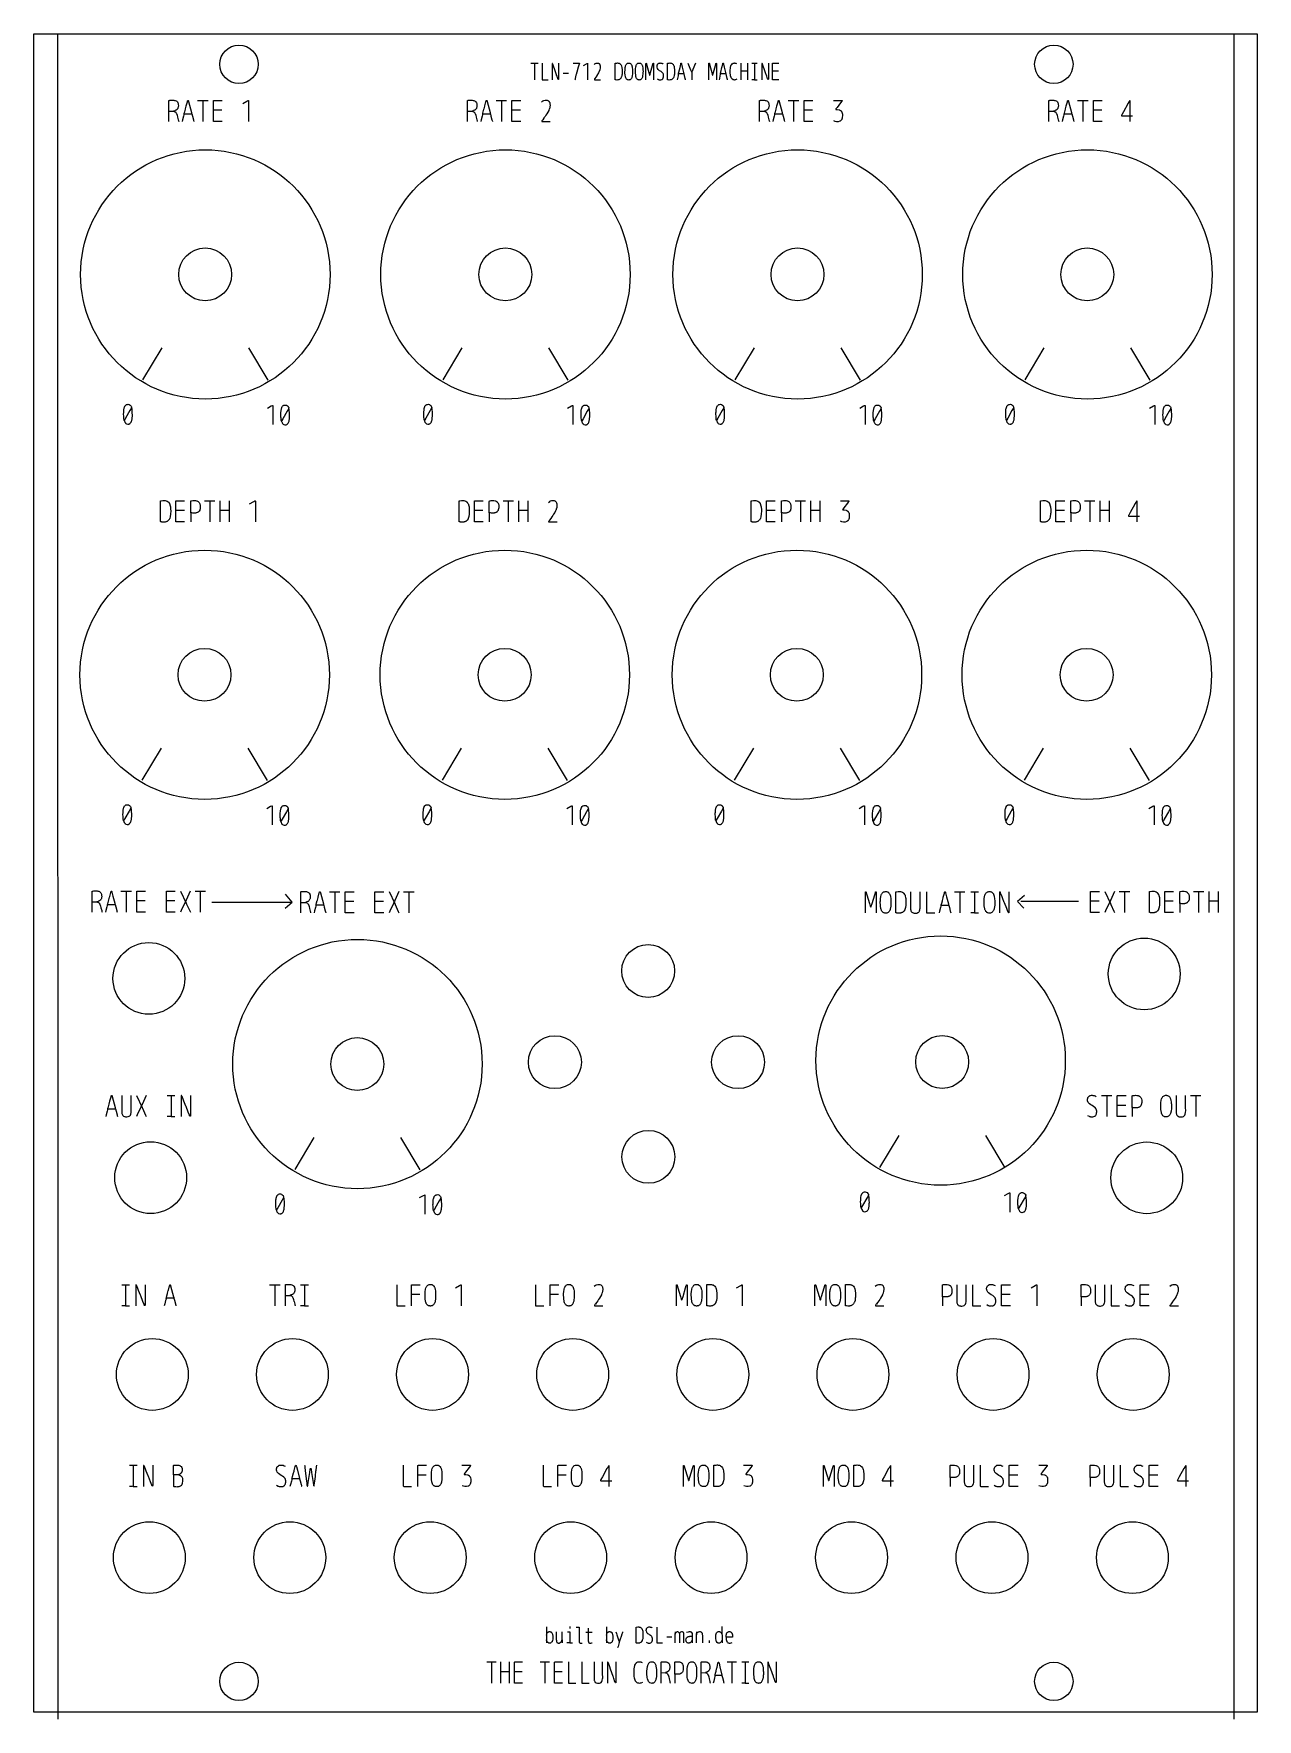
# Model space of a CAD drawing. Header units: millimetres. Extents: x 0 to 162, y -1 to 222.
import ezdxf

# ---------------------------------------------------------------- set-up
doc = ezdxf.new("R2010")
doc.units = ezdxf.units.MM
doc.layers.add('Gravur', color=7, linetype='CONTINUOUS')
doc.layers.add('Kontur', color=7, linetype='CONTINUOUS')

msp = doc.modelspace()

# ---------------------------------------------------------------- linework, layer by layer
at = {"layer": 'Gravur', "color": 255, "linetype": 'CONTINUOUS'}
for p, q in [((3.16416, 222.254), (3.17584, -0.946)), ((158.81116, 222.249), (158.82284, -0.951)), ((65.76839, 218.34418), (66.74306, 218.34418)), ((66.25711, 218.3411), (66.25711, 216.15665)), ((67.29781, 218.34418), (67.29781, 216.69659)), ((67.29781, 216.69659), (67.29781, 216.2924)), ((68.60234, 218.30099), (68.6023, 218.20842)), ((68.6023, 218.20842), (68.6023, 217.81967)), ((68.6023, 217.81967), (68.6023, 216.15665)), ((68.60249, 218.30419), (68.60234, 218.30099)), ((68.60279, 218.30742), (68.60249, 218.30419)), ((68.60366, 218.31263), (68.60279, 218.30742)), ((68.60279, 218.30742), (68.60279, 218.30742)), ((68.6102, 218.32571), (68.60366, 218.31263)), ((68.61138, 218.32676), (68.6102, 218.32571)), ((68.6102, 218.32571), (68.6102, 218.32571)), ((68.619, 218.3301), (68.61138, 218.32676)), ((68.62603, 218.33047), (68.619, 218.3301)), ((68.63255, 218.3292), (68.62603, 218.33047)), ((68.64097, 218.32492), (68.63255, 218.3292)), ((68.63255, 218.3292), (68.63255, 218.3292)), ((68.67125, 218.27533), (68.64097, 218.32492)), ((68.67341, 218.26912), (68.67125, 218.27533)), ((68.67125, 218.27533), (68.67125, 218.27533)), ((68.68838, 218.22077), (68.67341, 218.26912)), ((68.825, 217.83509), (68.68838, 218.22077)), ((68.91575, 217.58293), (68.825, 217.83509)), ((69.18501, 216.82481), (68.91575, 217.58293)), ((69.20366, 216.77119), (69.18501, 216.82481)), ((69.18501, 216.82481), (69.18501, 216.82481)), ((69.25921, 216.6102), (69.20366, 216.77119)), ((69.37149, 216.2924), (69.25921, 216.6102)), ((69.46312, 218.34418), (69.46312, 216.68116)), ((69.46312, 216.68116), (69.46312, 216.28315)), ((70.07063, 217.01747), (70.76762, 217.01747)), ((71.38901, 218.34418), (72.01657, 218.34418)), ((71.75453, 216.74287), (71.66852, 216.34177)), ((71.7842, 216.86752), (71.75453, 216.74287)), ((71.94932, 217.48422), (71.7842, 216.86752)), ((71.96129, 217.52509), (71.94932, 217.48422)), ((71.94932, 217.48422), (71.94932, 217.48422)), ((72.04809, 217.81041), (71.96129, 217.52509)), ((72.01657, 218.34418), (72.1693, 218.34418)), ((72.05556, 217.83411), (72.04809, 217.81041)), ((72.09377, 217.95246), (72.05556, 217.83411)), ((72.09973, 217.97045), (72.09377, 217.95246)), ((72.09377, 217.95246), (72.09377, 217.95246)), ((72.18161, 218.20225), (72.09973, 217.97045)), ((72.1693, 218.34418), (72.18984, 218.34557)), ((72.18467, 218.21018), (72.18161, 218.20225)), ((72.20098, 218.25072), (72.18467, 218.21018)), ((72.18984, 218.34557), (72.19259, 218.34569)), ((72.19259, 218.34569), (72.19259, 218.34569)), ((72.19259, 218.34569), (72.21571, 218.3418)), ((72.20265, 218.25511), (72.20098, 218.25072)), ((72.20098, 218.25072), (72.20098, 218.25072)), ((72.2167, 218.30407), (72.20265, 218.25511)), ((72.21571, 218.3418), (72.21826, 218.33931)), ((72.21711, 218.30626), (72.2167, 218.30407)), ((72.21985, 218.32003), (72.21711, 218.30626)), ((72.21826, 218.33931), (72.21826, 218.33931)), ((72.21826, 218.33931), (72.21841, 218.3391)), ((72.21841, 218.3391), (72.21855, 218.33888)), ((72.21855, 218.33888), (72.22012, 218.32181)), ((72.22012, 218.32181), (72.21985, 218.32003)), ((72.21985, 218.32003), (72.21985, 218.32003)), ((72.77125, 218.03256), (73.16001, 218.27189)), ((73.16001, 218.27189), (73.26553, 218.33117)), ((73.26553, 218.33117), (73.30049, 218.33613)), ((73.30049, 218.33613), (73.30718, 218.30407)), ((73.30718, 218.30407), (73.30718, 218.21151)), ((73.30718, 218.21151), (73.30718, 217.81658)), ((73.30718, 217.81658), (73.30718, 216.15665)), ((74.17294, 218.18066), (74.30403, 218.28978)), ((74.50903, 216.67808), (74.26423, 216.30166)), ((74.30403, 218.28978), (74.32433, 218.30185)), ((74.32433, 218.30185), (74.43075, 218.34833)), ((74.43075, 218.34833), (74.45292, 218.35479)), ((74.45292, 218.35479), (74.59146, 218.37291)), ((74.45292, 218.35479), (74.45292, 218.35479)), ((74.53178, 216.71478), (74.50903, 216.67808)), ((74.7286, 217.05307), (74.53178, 216.71478)), ((74.59146, 218.37291), (74.62001, 218.37213)), ((74.62001, 218.37213), (74.76613, 218.33751)), ((74.74878, 217.09183), (74.7286, 217.05307)), ((74.90242, 217.45559), (74.74878, 217.09183)), ((74.76613, 218.33751), (74.77857, 218.33137)), ((74.77857, 218.33137), (74.85696, 218.27187)), ((74.85696, 218.27187), (74.8666, 218.26084)), ((74.8666, 218.26084), (74.87311, 218.25271)), ((74.87311, 218.25271), (74.87936, 218.24438)), ((74.87936, 218.24438), (74.87936, 218.24438)), ((74.87936, 218.24438), (74.93404, 218.13593)), ((74.91433, 217.49387), (74.90242, 217.45559)), ((74.95987, 217.69153), (74.91433, 217.49387)), ((74.93404, 218.13593), (74.96216, 218.01347)), ((74.9626, 217.7101), (74.95987, 217.69153)), ((74.95987, 217.69153), (74.95987, 217.69153)), ((74.96216, 218.01347), (74.96216, 218.01347)), ((74.96216, 218.01347), (74.96933, 217.94534)), ((74.97259, 217.87829), (74.9626, 217.7101)), ((74.96933, 217.94534), (74.97259, 217.87829)), ((76.92831, 218.3145), (76.92996, 218.33401)), ((76.92838, 218.31242), (76.92831, 218.3145)), ((76.92831, 218.3145), (76.92831, 218.3145)), ((76.9291, 218.29481), (76.92838, 218.31242)), ((76.9291, 218.19917), (76.9291, 218.29481)), ((76.9291, 217.86286), (76.9291, 218.19917)), ((76.9291, 216.67499), (76.9291, 217.86286)), ((76.9291, 216.30166), (76.9291, 216.67499)), ((76.92996, 218.33401), (76.93109, 218.33735)), ((76.93109, 218.33735), (76.93166, 218.33857)), ((76.93166, 218.33857), (76.93234, 218.33973)), ((76.93234, 218.33973), (76.94378, 218.34819)), ((76.93234, 218.33973), (76.93234, 218.33973)), ((76.94378, 218.34819), (76.96034, 218.3523)), ((76.96034, 218.3523), (76.97538, 218.35395)), ((76.96034, 218.3523), (76.96034, 218.3523)), ((76.97538, 218.35395), (76.98741, 218.35521)), ((76.98741, 218.35521), (77.1568, 218.3737)), ((77.1568, 218.3737), (77.25257, 218.37785)), ((77.25257, 218.37785), (77.26152, 218.37749)), ((77.26152, 218.37749), (77.26152, 218.37749)), ((77.26152, 218.37749), (77.34623, 218.36878)), ((77.34623, 218.36878), (77.36229, 218.36603)), ((77.36229, 218.36603), (77.47414, 218.33504)), ((77.47414, 218.33504), (77.48253, 218.33176)), ((77.48253, 218.33176), (77.48253, 218.33176)), ((77.48253, 218.33176), (77.53068, 218.30978)), ((77.53068, 218.30978), (77.54001, 218.30481)), ((77.54001, 218.30481), (77.61256, 218.25445)), ((77.61256, 218.25445), (77.62562, 218.24274)), ((77.62562, 218.24274), (77.62562, 218.24274)), ((77.62562, 218.24274), (77.66475, 218.20149)), ((77.66475, 218.20149), (77.69929, 218.15567)), ((77.69929, 218.15567), (77.77825, 217.99744)), ((77.77724, 216.52211), (77.76125, 216.48061)), ((77.83267, 216.74066), (77.77724, 216.52211)), ((77.77825, 217.99744), (77.79733, 217.94)), ((77.79733, 217.94), (77.83311, 217.79177)), ((77.83609, 216.76138), (77.83267, 216.74066)), ((77.83267, 216.74066), (77.83267, 216.74066)), ((77.83311, 217.79177), (77.83845, 217.7618)), ((77.85431, 216.90639), (77.83609, 216.76138)), ((77.83845, 217.7618), (77.83845, 217.7618)), ((77.83845, 217.7618), (77.86667, 217.46988)), ((77.85658, 216.93026), (77.85431, 216.90639)), ((77.8658, 217.04927), (77.85658, 216.93026)), ((77.86651, 217.06149), (77.8658, 217.04927)), ((77.8658, 217.04927), (77.8658, 217.04927)), ((77.87045, 217.19642), (77.86651, 217.06149)), ((77.86667, 217.46988), (77.8694, 217.37176)), ((77.8694, 217.37176), (77.8694, 217.37176)), ((77.8694, 217.37176), (77.8703, 217.28402)), ((77.8703, 217.28402), (77.87045, 217.19642)), ((78.24664, 217.18864), (78.24696, 217.29278)), ((78.24924, 217.08463), (78.24664, 217.18864)), ((78.24696, 217.29278), (78.25009, 217.39697)), ((78.27578, 216.77422), (78.24924, 217.08463)), ((78.25009, 217.39697), (78.26511, 217.64175)), ((78.26511, 217.64175), (78.26724, 217.66387)), ((78.26724, 217.66387), (78.29063, 217.83234)), ((78.26724, 217.66387), (78.26724, 217.66387)), ((78.28009, 216.74317), (78.27578, 216.77422)), ((78.27578, 216.77422), (78.27578, 216.77422)), ((78.30639, 216.5886), (78.28009, 216.74317)), ((78.29063, 217.83234), (78.29714, 217.86595)), ((78.29714, 217.86595), (78.32493, 217.98228)), ((78.31316, 216.55697), (78.30639, 216.5886)), ((78.321, 216.52551), (78.31316, 216.55697)), ((78.3556, 216.4222), (78.321, 216.52551)), ((78.321, 216.52551), (78.321, 216.52551)), ((78.32493, 217.98228), (78.33172, 218.00555)), ((78.33172, 218.00555), (78.35841, 218.08256)), ((78.33172, 218.00555), (78.33172, 218.00555)), ((78.35841, 218.08256), (78.39192, 218.15546)), ((78.39192, 218.15546), (78.43351, 218.2218)), ((78.43351, 218.2218), (78.48444, 218.27917)), ((78.48444, 218.27917), (78.51948, 218.30789)), ((78.48444, 218.27917), (78.48444, 218.27917)), ((78.51948, 218.30789), (78.55849, 218.33211)), ((78.55849, 218.33211), (78.63288, 218.3595)), ((78.63288, 218.3595), (78.63969, 218.36104)), ((78.63969, 218.36104), (78.70582, 218.37186)), ((78.63969, 218.36104), (78.63969, 218.36104)), ((78.70582, 218.37186), (78.71954, 218.3737)), ((78.71954, 218.3737), (78.77157, 218.37551)), ((78.77157, 218.37551), (78.77642, 218.37524)), ((78.77642, 218.37524), (78.77642, 218.37524)), ((78.77642, 218.37524), (78.822, 218.36941)), ((78.822, 218.36941), (78.83062, 218.36763)), ((78.83062, 218.36763), (78.87513, 218.35616)), ((78.87513, 218.35616), (78.87995, 218.35464)), ((78.87995, 218.35464), (78.87995, 218.35464)), ((78.87995, 218.35464), (78.92687, 218.33554)), ((78.92687, 218.33554), (78.93614, 218.33061)), ((78.93614, 218.33061), (79.00776, 218.27814)), ((79.00776, 218.27814), (79.02029, 218.26583)), ((79.02029, 218.26583), (79.02029, 218.26583)), ((79.02029, 218.26583), (79.06733, 218.20821)), ((79.06733, 218.20821), (79.10584, 218.14301)), ((79.10584, 218.14301), (79.13722, 218.07232)), ((79.13722, 218.07232), (79.16286, 217.99821)), ((79.16592, 216.51205), (79.15933, 216.49072)), ((79.16286, 217.99821), (79.16286, 217.99821)), ((79.16286, 217.99821), (79.17456, 217.95834)), ((79.18367, 216.57626), (79.16592, 216.51205)), ((79.17456, 217.95834), (79.18525, 217.9184)), ((79.19886, 216.64124), (79.18367, 216.57626)), ((79.18525, 217.9184), (79.18536, 217.91798)), ((79.18536, 217.91798), (79.18547, 217.91756)), ((79.18547, 217.91756), (79.18547, 217.91756)), ((79.18547, 217.91756), (79.2194, 217.73814)), ((79.24127, 216.97777), (79.19886, 216.64124)), ((79.2194, 217.73814), (79.23593, 217.55521)), ((79.23593, 217.55521), (79.23593, 217.55521)), ((79.23593, 217.55521), (79.2411, 217.43568)), ((79.2411, 217.43568), (79.24444, 217.31675)), ((79.24298, 217.01196), (79.24127, 216.97777)), ((79.24127, 216.97777), (79.24127, 216.97777)), ((79.24444, 217.31675), (79.24298, 217.01196)), ((79.63444, 217.18864), (79.63476, 217.29278)), ((79.63704, 217.08463), (79.63444, 217.18864)), ((79.63476, 217.29278), (79.63789, 217.39697)), ((79.66358, 216.77422), (79.63704, 217.08463)), ((79.63789, 217.39697), (79.65291, 217.64175)), ((79.65291, 217.64175), (79.65504, 217.66387)), ((79.65504, 217.66387), (79.67843, 217.83234)), ((79.65504, 217.66387), (79.65504, 217.66387)), ((79.66789, 216.74317), (79.66358, 216.77422)), ((79.66358, 216.77422), (79.66358, 216.77422)), ((79.69419, 216.5886), (79.66789, 216.74317)), ((79.67843, 217.83234), (79.68494, 217.86595)), ((79.68494, 217.86595), (79.71273, 217.98228)), ((79.70096, 216.55697), (79.69419, 216.5886)), ((79.7088, 216.52551), (79.70096, 216.55697)), ((79.7434, 216.4222), (79.7088, 216.52551)), ((79.7088, 216.52551), (79.7088, 216.52551)), ((79.71273, 217.98228), (79.71952, 218.00555)), ((79.71952, 218.00555), (79.74621, 218.08256)), ((79.71952, 218.00555), (79.71952, 218.00555)), ((79.74621, 218.08256), (79.77972, 218.15546)), ((79.77972, 218.15546), (79.82131, 218.2218)), ((79.82131, 218.2218), (79.87224, 218.27917)), ((79.87224, 218.27917), (79.90728, 218.30789)), ((79.87224, 218.27917), (79.87224, 218.27917)), ((79.90728, 218.30789), (79.94629, 218.33211)), ((79.94629, 218.33211), (80.02068, 218.3595)), ((80.02068, 218.3595), (80.02749, 218.36104)), ((80.02749, 218.36104), (80.09362, 218.37186)), ((80.02749, 218.36104), (80.02749, 218.36104)), ((80.09362, 218.37186), (80.10734, 218.3737)), ((80.10734, 218.3737), (80.15937, 218.37551)), ((80.15937, 218.37551), (80.16422, 218.37524)), ((80.16422, 218.37524), (80.16422, 218.37524)), ((80.16422, 218.37524), (80.2098, 218.36941)), ((80.2098, 218.36941), (80.21842, 218.36763)), ((80.21842, 218.36763), (80.26293, 218.35616)), ((80.26293, 218.35616), (80.26775, 218.35464)), ((80.26775, 218.35464), (80.26775, 218.35464)), ((80.26775, 218.35464), (80.31467, 218.33554)), ((80.31467, 218.33554), (80.32394, 218.33061)), ((80.32394, 218.33061), (80.39556, 218.27814)), ((80.39556, 218.27814), (80.40809, 218.26583)), ((80.40809, 218.26583), (80.40809, 218.26583)), ((80.40809, 218.26583), (80.45513, 218.20821)), ((80.45513, 218.20821), (80.49364, 218.14301)), ((80.49364, 218.14301), (80.52502, 218.07232)), ((80.52502, 218.07232), (80.55066, 217.99821)), ((80.55372, 216.51205), (80.54713, 216.49072)), ((80.55066, 217.99821), (80.55066, 217.99821)), ((80.55066, 217.99821), (80.56236, 217.95834)), ((80.57147, 216.57626), (80.55372, 216.51205)), ((80.56236, 217.95834), (80.57305, 217.9184)), ((80.58666, 216.64124), (80.57147, 216.57626)), ((80.57305, 217.9184), (80.57316, 217.91798)), ((80.57316, 217.91798), (80.57327, 217.91756)), ((80.57327, 217.91756), (80.57327, 217.91756)), ((80.57327, 217.91756), (80.6072, 217.73814)), ((80.62907, 216.97777), (80.58666, 216.64124)), ((80.6072, 217.73814), (80.62373, 217.55521)), ((80.62373, 217.55521), (80.62373, 217.55521)), ((80.62373, 217.55521), (80.6289, 217.43568)), ((80.6289, 217.43568), (80.63224, 217.31675)), ((80.63078, 217.01196), (80.62907, 216.97777)), ((80.62907, 216.97777), (80.62907, 216.97777)), ((80.63224, 217.31675), (80.63078, 217.01196)), ((81.02129, 218.27939), (81.02947, 218.32947)), ((81.02135, 218.27166), (81.02129, 218.27939)), ((81.02129, 218.27939), (81.02129, 218.27939)), ((81.02308, 218.22694), (81.02135, 218.27166)), ((81.02308, 217.82584), (81.02308, 218.22694)), ((81.02308, 216.15665), (81.02308, 217.82584)), ((81.02947, 218.32947), (81.03757, 218.33809)), ((81.03757, 218.33809), (81.04901, 218.33988)), ((81.03757, 218.33809), (81.03757, 218.33809)), ((81.04901, 218.33988), (81.06462, 218.33365)), ((81.06462, 218.33365), (81.08685, 218.29434)), ((81.08685, 218.29434), (81.08804, 218.28972)), ((81.08804, 218.28972), (81.08804, 218.28972)), ((81.08804, 218.28972), (81.09516, 218.25701)), ((81.09516, 218.25701), (81.09648, 218.25162)), ((81.09648, 218.25162), (81.15757, 218.02639)), ((81.15757, 218.02639), (81.40082, 217.12854)), ((81.40082, 217.12854), (81.4753, 216.85394)), ((81.4753, 216.85394), (81.48183, 216.82395)), ((81.48183, 216.82395), (81.48288, 216.81933)), ((81.48288, 216.81933), (81.48288, 216.81933)), ((81.48288, 216.81933), (81.50051, 216.77913)), ((81.50051, 216.77913), (81.50636, 216.77444)), ((81.50636, 216.77444), (81.50636, 216.77444)), ((81.50636, 216.77444), (81.51274, 216.77167)), ((81.51274, 216.77167), (81.52013, 216.77065)), ((81.52013, 216.77065), (81.5341, 216.7736)), ((81.5341, 216.7736), (81.53792, 216.77583)), ((81.53792, 216.77583), (81.55729, 216.80861)), ((81.53792, 216.77583), (81.53792, 216.77583)), ((81.55729, 216.80861), (81.5609, 216.82284)), ((81.5609, 216.82284), (81.56432, 216.83896)), ((81.5609, 216.82284), (81.5609, 216.82284)), ((81.56432, 216.83896), (81.56774, 216.85394)), ((81.56774, 216.85394), (81.64136, 217.12546)), ((81.64136, 217.12546), (81.88548, 218.02639)), ((81.88548, 218.02639), (81.94767, 218.2547)), ((81.94767, 218.2547), (81.9549, 218.28709)), ((81.9549, 218.28709), (81.95583, 218.29103)), ((81.95583, 218.29103), (81.97296, 218.32917)), ((81.95583, 218.29103), (81.95583, 218.29103)), ((81.97296, 218.32917), (81.97852, 218.33365)), ((81.97852, 218.33365), (82.00331, 218.33997)), ((82.00331, 218.33997), (82.00687, 218.33853)), ((82.00687, 218.33853), (82.00687, 218.33853)), ((82.00687, 218.33853), (82.02316, 218.29877)), ((82.02355, 218.24975), (82.02274, 218.22694)), ((82.02274, 218.22694), (82.02274, 217.82584)), ((82.02274, 217.82584), (82.02274, 216.15665)), ((82.02316, 218.29877), (82.02413, 218.27977)), ((82.02413, 218.27977), (82.02355, 218.24975)), ((82.02413, 218.27977), (82.02413, 218.27977)), ((82.49346, 217.91321), (82.49522, 217.97639)), ((82.49801, 217.84976), (82.49346, 217.91321)), ((82.49522, 217.97639), (82.50354, 218.03832)), ((82.50195, 217.82185), (82.49801, 217.84976)), ((82.49801, 217.84976), (82.49801, 217.84976)), ((82.56048, 217.63763), (82.50195, 217.82185)), ((82.50354, 218.03832), (82.51873, 218.09802)), ((82.51873, 218.09802), (82.54107, 218.15449)), ((82.54107, 218.15449), (82.57083, 218.20676)), ((82.63665, 217.52268), (82.56048, 217.63763)), ((82.57083, 218.20676), (82.61237, 218.2581)), ((82.57083, 218.20676), (82.57083, 218.20676)), ((82.61237, 218.2581), (82.66357, 218.30188)), ((82.73176, 217.43141), (82.63665, 217.52268)), ((82.66357, 218.30188), (82.7454, 218.34716)), ((82.83258, 217.35947), (82.73176, 217.43141)), ((82.73176, 217.43141), (82.73176, 217.43141)), ((82.7454, 218.34716), (82.75049, 218.34911)), ((82.75049, 218.34911), (82.75561, 218.35097)), ((82.75561, 218.35097), (82.76076, 218.35273)), ((82.76076, 218.35273), (82.87096, 218.37513)), ((82.93853, 217.29382), (82.83258, 217.35947)), ((82.87096, 218.37513), (82.89327, 218.37655)), ((82.89327, 218.37655), (82.89327, 218.37655)), ((82.89327, 218.37655), (82.96543, 218.37485)), ((83.02733, 217.23835), (82.93853, 217.29382)), ((82.93853, 217.29382), (82.93853, 217.29382)), ((82.96543, 218.37485), (83.03734, 218.36435)), ((83.11242, 217.17807), (83.02733, 217.23835)), ((83.03734, 218.36435), (83.1083, 218.34611)), ((83.1083, 218.34611), (83.17765, 218.32119)), ((83.14451, 217.15181), (83.11242, 217.17807)), ((83.11242, 217.17807), (83.11242, 217.17807)), ((83.17527, 217.12384), (83.14451, 217.15181)), ((83.2045, 217.09391), (83.17527, 217.12384)), ((83.17765, 218.32119), (83.17765, 218.32119)), ((83.17765, 218.32119), (83.24273, 218.29165)), ((83.28084, 216.9897), (83.2045, 217.09391)), ((83.24273, 218.29165), (83.30502, 218.25779)), ((83.29011, 216.97227), (83.28084, 216.9897)), ((83.32462, 216.87869), (83.29011, 216.97227)), ((83.32206, 216.41439), (83.34557, 216.53025)), ((83.32633, 216.87252), (83.32462, 216.87869)), ((83.32462, 216.87869), (83.32462, 216.87869)), ((83.33437, 216.8416), (83.32633, 216.87252)), ((83.33888, 216.82214), (83.33437, 216.8416)), ((83.35328, 216.71964), (83.33888, 216.82214)), ((83.34557, 216.53025), (83.34993, 216.56974)), ((83.34993, 216.56974), (83.3514, 216.58534)), ((83.34993, 216.56974), (83.34993, 216.56974)), ((83.3514, 216.58534), (83.35277, 216.60094)), ((83.35277, 216.60094), (83.35406, 216.70757)), ((83.35406, 216.70757), (83.35328, 216.71964)), ((83.35328, 216.71964), (83.35328, 216.71964)), ((83.86731, 218.3145), (83.86896, 218.33401)), ((83.86738, 218.31242), (83.86731, 218.3145)), ((83.86731, 218.3145), (83.86731, 218.3145)), ((83.8681, 218.29481), (83.86738, 218.31242)), ((83.8681, 218.19917), (83.8681, 218.29481)), ((83.8681, 217.86286), (83.8681, 218.19917)), ((83.8681, 216.67499), (83.8681, 217.86286)), ((83.8681, 216.30166), (83.8681, 216.67499)), ((83.86896, 218.33401), (83.87009, 218.33735)), ((83.87009, 218.33735), (83.87066, 218.33857)), ((83.87066, 218.33857), (83.87134, 218.33973)), ((83.87134, 218.33973), (83.88278, 218.34819)), ((83.87134, 218.33973), (83.87134, 218.33973)), ((83.88278, 218.34819), (83.89934, 218.3523)), ((83.89934, 218.3523), (83.91438, 218.35395)), ((83.89934, 218.3523), (83.89934, 218.3523)), ((83.91438, 218.35395), (83.92641, 218.35521)), ((83.92641, 218.35521), (84.0958, 218.3737)), ((84.0958, 218.3737), (84.19157, 218.37785)), ((84.19157, 218.37785), (84.20052, 218.37749)), ((84.20052, 218.37749), (84.20052, 218.37749)), ((84.20052, 218.37749), (84.28523, 218.36878)), ((84.28523, 218.36878), (84.30129, 218.36603)), ((84.30129, 218.36603), (84.41314, 218.33504)), ((84.41314, 218.33504), (84.42153, 218.33176)), ((84.42153, 218.33176), (84.42153, 218.33176)), ((84.42153, 218.33176), (84.46968, 218.30978)), ((84.46968, 218.30978), (84.47901, 218.30481)), ((84.47901, 218.30481), (84.55156, 218.25445)), ((84.55156, 218.25445), (84.56462, 218.24274)), ((84.56462, 218.24274), (84.56462, 218.24274)), ((84.56462, 218.24274), (84.60375, 218.20149)), ((84.60375, 218.20149), (84.63829, 218.15567)), ((84.63829, 218.15567), (84.71725, 217.99744)), ((84.71624, 216.52211), (84.70025, 216.48061)), ((84.77167, 216.74066), (84.71624, 216.52211)), ((84.71725, 217.99744), (84.73633, 217.94)), ((84.73633, 217.94), (84.77211, 217.79177)), ((84.77509, 216.76138), (84.77167, 216.74066)), ((84.77167, 216.74066), (84.77167, 216.74066)), ((84.77211, 217.79177), (84.77745, 217.7618)), ((84.79331, 216.90639), (84.77509, 216.76138)), ((84.77745, 217.7618), (84.77745, 217.7618)), ((84.77745, 217.7618), (84.80567, 217.46988)), ((84.79558, 216.93026), (84.79331, 216.90639)), ((84.8048, 217.04927), (84.79558, 216.93026)), ((84.80551, 217.06149), (84.8048, 217.04927)), ((84.8048, 217.04927), (84.8048, 217.04927)), ((84.80945, 217.19642), (84.80551, 217.06149)), ((84.80567, 217.46988), (84.8084, 217.37176)), ((84.8084, 217.37176), (84.8084, 217.37176)), ((84.8084, 217.37176), (84.8093, 217.28402)), ((84.8093, 217.28402), (84.80945, 217.19642)), ((85.26736, 216.69659), (85.18326, 216.34177)), ((85.30276, 216.84469), (85.26736, 216.69659)), ((85.32328, 216.92517), (85.30276, 216.84469)), ((85.32354, 216.92471), (85.34154, 217.00821)), ((85.37253, 216.92491), (85.32354, 216.92471)), ((85.34154, 217.00821), (85.37984, 217.16865)), ((85.49471, 216.92491), (85.37253, 216.92491)), ((85.37984, 217.16865), (85.52838, 217.78881)), ((85.87791, 216.92491), (85.49471, 216.92491)), ((85.52838, 217.78881), (85.62957, 218.21151)), ((85.62957, 218.21151), (85.65329, 218.31024)), ((85.65329, 218.31024), (85.65487, 218.31745)), ((85.65487, 218.31745), (85.65519, 218.31892)), ((85.65519, 218.31892), (85.66057, 218.33474)), ((85.65519, 218.31892), (85.65519, 218.31892)), ((85.66057, 218.33474), (85.66367, 218.3388)), ((85.66367, 218.3388), (85.66755, 218.34172)), ((85.66367, 218.3388), (85.66367, 218.3388)), ((85.66755, 218.34172), (85.67254, 218.34351)), ((85.67254, 218.34351), (85.69754, 218.34151)), ((85.69754, 218.34151), (85.70141, 218.33934)), ((85.70141, 218.33934), (85.70141, 218.33934)), ((85.70141, 218.33934), (85.72524, 218.29619)), ((85.72524, 218.29619), (85.72931, 218.27701)), ((85.72931, 218.27701), (85.72931, 218.27701)), ((85.72931, 218.27701), (85.73329, 218.25399)), ((85.73329, 218.25399), (85.73749, 218.23311)), ((85.73749, 218.23311), (85.83173, 217.83818)), ((85.83173, 217.83818), (86.00799, 217.09769)), ((86.04113, 216.92744), (85.87791, 216.92491)), ((86.00799, 217.09769), (86.04005, 216.93785)), ((86.04005, 216.93785), (86.09759, 216.72127)), ((86.09759, 216.72127), (86.18848, 216.33868)), ((86.56039, 218.35035), (86.93339, 217.46176)), ((86.93339, 217.46176), (86.96517, 217.3833)), ((86.96517, 217.3833), (86.97169, 217.36751)), ((86.97169, 217.36751), (86.97169, 217.36751)), ((86.97169, 217.36751), (87.05466, 217.19047)), ((87.05466, 217.19047), (87.07297, 217.15918)), ((87.12757, 217.26121), (87.07196, 217.16149)), ((87.07297, 217.15918), (87.07411, 217.06066)), ((87.07411, 217.06066), (87.07411, 216.84777)), ((87.07411, 216.84777), (87.07411, 216.15665)), ((87.22774, 217.49879), (87.12757, 217.26121)), ((87.58783, 218.35035), (87.22774, 217.49879)), ((89.34809, 218.27939), (89.35627, 218.32947)), ((89.34815, 218.27166), (89.34809, 218.27939)), ((89.34809, 218.27939), (89.34809, 218.27939)), ((89.34988, 218.22694), (89.34815, 218.27166)), ((89.34988, 217.82584), (89.34988, 218.22694)), ((89.34988, 216.15665), (89.34988, 217.82584)), ((89.35627, 218.32947), (89.36437, 218.33809)), ((89.36437, 218.33809), (89.37581, 218.33988)), ((89.36437, 218.33809), (89.36437, 218.33809)), ((89.37581, 218.33988), (89.39142, 218.33365)), ((89.39142, 218.33365), (89.41365, 218.29434)), ((89.41365, 218.29434), (89.41484, 218.28972)), ((89.41484, 218.28972), (89.41484, 218.28972)), ((89.41484, 218.28972), (89.42196, 218.25701)), ((89.42196, 218.25701), (89.42328, 218.25162)), ((89.42328, 218.25162), (89.48437, 218.02639)), ((89.48437, 218.02639), (89.72762, 217.12854)), ((89.72762, 217.12854), (89.8021, 216.85394)), ((89.8021, 216.85394), (89.80863, 216.82395)), ((89.80863, 216.82395), (89.80968, 216.81933)), ((89.80968, 216.81933), (89.80968, 216.81933)), ((89.80968, 216.81933), (89.82731, 216.77913)), ((89.82731, 216.77913), (89.83316, 216.77444)), ((89.83316, 216.77444), (89.83316, 216.77444)), ((89.83316, 216.77444), (89.83954, 216.77167)), ((89.83954, 216.77167), (89.84693, 216.77065)), ((89.84693, 216.77065), (89.8609, 216.7736)), ((89.8609, 216.7736), (89.86472, 216.77583)), ((89.86472, 216.77583), (89.88409, 216.80861)), ((89.86472, 216.77583), (89.86472, 216.77583)), ((89.88409, 216.80861), (89.8877, 216.82284)), ((89.8877, 216.82284), (89.89112, 216.83896)), ((89.8877, 216.82284), (89.8877, 216.82284)), ((89.89112, 216.83896), (89.89454, 216.85394)), ((89.89454, 216.85394), (89.96816, 217.12546)), ((89.96816, 217.12546), (90.21228, 218.02639)), ((90.21228, 218.02639), (90.27447, 218.2547)), ((90.27447, 218.2547), (90.2817, 218.28709)), ((90.2817, 218.28709), (90.28263, 218.29103)), ((90.28263, 218.29103), (90.29976, 218.32917)), ((90.28263, 218.29103), (90.28263, 218.29103)), ((90.29976, 218.32917), (90.30532, 218.33365)), ((90.30532, 218.33365), (90.33011, 218.33997)), ((90.33011, 218.33997), (90.33367, 218.33853)), ((90.33367, 218.33853), (90.33367, 218.33853)), ((90.33367, 218.33853), (90.34996, 218.29877)), ((90.35035, 218.24975), (90.34954, 218.22694)), ((90.34954, 218.22694), (90.34954, 217.82584)), ((90.34954, 217.82584), (90.34954, 216.15665)), ((90.34996, 218.29877), (90.35093, 218.27977)), ((90.35093, 218.27977), (90.35035, 218.24975)), ((90.35093, 218.27977), (90.35093, 218.27977)), ((90.81856, 216.69659), (90.73446, 216.34177)), ((90.85396, 216.84469), (90.81856, 216.69659)), ((90.87448, 216.92517), (90.85396, 216.84469)), ((90.87474, 216.92471), (90.89274, 217.00821)), ((90.92373, 216.92491), (90.87474, 216.92471)), ((90.89274, 217.00821), (90.93104, 217.16865)), ((91.04591, 216.92491), (90.92373, 216.92491)), ((90.93104, 217.16865), (91.07958, 217.78881)), ((91.42911, 216.92491), (91.04591, 216.92491)), ((91.07958, 217.78881), (91.18077, 218.21151)), ((91.18077, 218.21151), (91.20449, 218.31024)), ((91.20449, 218.31024), (91.20607, 218.31745)), ((91.20607, 218.31745), (91.20639, 218.31892)), ((91.20639, 218.31892), (91.21177, 218.33474)), ((91.20639, 218.31892), (91.20639, 218.31892)), ((91.21177, 218.33474), (91.21487, 218.3388)), ((91.21487, 218.3388), (91.21875, 218.34172)), ((91.21487, 218.3388), (91.21487, 218.3388)), ((91.21875, 218.34172), (91.22374, 218.34351)), ((91.22374, 218.34351), (91.24874, 218.34151)), ((91.24874, 218.34151), (91.25261, 218.33934)), ((91.25261, 218.33934), (91.25261, 218.33934)), ((91.25261, 218.33934), (91.27644, 218.29619)), ((91.27644, 218.29619), (91.28051, 218.27701)), ((91.28051, 218.27701), (91.28051, 218.27701)), ((91.28051, 218.27701), (91.28449, 218.25399)), ((91.28449, 218.25399), (91.28869, 218.23311)), ((91.28869, 218.23311), (91.38293, 217.83818)), ((91.38293, 217.83818), (91.55919, 217.09769)), ((91.59233, 216.92744), (91.42911, 216.92491)), ((91.55919, 217.09769), (91.59125, 216.93785)), ((91.59125, 216.93785), (91.64879, 216.72127)), ((91.64879, 216.72127), (91.73968, 216.33868)), ((92.16661, 217.40056), (92.16816, 217.43892)), ((92.17237, 217.05758), (92.16661, 217.40056)), ((92.16816, 217.43892), (92.19257, 217.69623)), ((92.16816, 217.43892), (92.16816, 217.43892)), ((92.1796, 216.95592), (92.17237, 217.05758)), ((92.1895, 216.85391), (92.1796, 216.95592)), ((92.22138, 216.65769), (92.1895, 216.85391)), ((92.1895, 216.85391), (92.1895, 216.85391)), ((92.19257, 217.69623), (92.20667, 217.78068)), ((92.20667, 217.78068), (92.22408, 217.86406)), ((92.27814, 216.46923), (92.22138, 216.65769)), ((92.22408, 217.86406), (92.24498, 217.94617)), ((92.24498, 217.94617), (92.26039, 217.99553)), ((92.26039, 217.99553), (92.26384, 218.0053)), ((92.26384, 218.0053), (92.31334, 218.11653)), ((92.26384, 218.0053), (92.26384, 218.0053)), ((92.31334, 218.11653), (92.32508, 218.13746)), ((92.32508, 218.13746), (92.41974, 218.25647)), ((92.41974, 218.25647), (92.44167, 218.27549)), ((92.44167, 218.27549), (92.56321, 218.34616)), ((92.56321, 218.34616), (92.58949, 218.35533)), ((92.58949, 218.35533), (92.69942, 218.37516)), ((92.58949, 218.35533), (92.58949, 218.35533)), ((92.69942, 218.37516), (92.73731, 218.37569)), ((92.73731, 218.37569), (92.77559, 218.37313)), ((92.77559, 218.37313), (92.81414, 218.36748)), ((92.81414, 218.36748), (92.89461, 218.34419)), ((92.89461, 218.34419), (92.90317, 218.34084)), ((92.90317, 218.34084), (92.90317, 218.34084)), ((92.90317, 218.34084), (92.99765, 218.29778)), ((92.99765, 218.29778), (93.01685, 218.28864)), ((93.56882, 218.34418), (93.56882, 216.15665)), ((93.57159, 217.35686), (94.45463, 217.35686)), ((94.45741, 218.34418), (94.45741, 216.15665)), ((95.03714, 218.34418), (95.7619, 218.34418)), ((95.40091, 218.3411), (95.40091, 216.70893)), ((95.40091, 216.70893), (95.40091, 216.29857)), ((96.35834, 218.30099), (96.3583, 218.20842)), ((96.3583, 218.20842), (96.3583, 217.81967)), ((96.3583, 217.81967), (96.3583, 216.15665)), ((96.35849, 218.30419), (96.35834, 218.30099)), ((96.35879, 218.30742), (96.35849, 218.30419)), ((96.35966, 218.31263), (96.35879, 218.30742)), ((96.35879, 218.30742), (96.35879, 218.30742)), ((96.3662, 218.32571), (96.35966, 218.31263)), ((96.36738, 218.32676), (96.3662, 218.32571)), ((96.3662, 218.32571), (96.3662, 218.32571)), ((96.375, 218.3301), (96.36738, 218.32676)), ((96.38203, 218.33047), (96.375, 218.3301)), ((96.38855, 218.3292), (96.38203, 218.33047)), ((96.39697, 218.32492), (96.38855, 218.3292)), ((96.38855, 218.3292), (96.38855, 218.3292)), ((96.42725, 218.27533), (96.39697, 218.32492)), ((96.42941, 218.26912), (96.42725, 218.27533)), ((96.42725, 218.27533), (96.42725, 218.27533)), ((96.44438, 218.22077), (96.42941, 218.26912)), ((96.581, 217.83509), (96.44438, 218.22077)), ((96.67175, 217.58293), (96.581, 217.83509)), ((96.94101, 216.82481), (96.67175, 217.58293)), ((96.95966, 216.77119), (96.94101, 216.82481)), ((96.94101, 216.82481), (96.94101, 216.82481)), ((97.01521, 216.6102), (96.95966, 216.77119)), ((97.12749, 216.2924), (97.01521, 216.6102)), ((97.21912, 218.34418), (97.21912, 216.68116)), ((97.21912, 216.68116), (97.21912, 216.28315)), ((97.77387, 218.31024), (97.77864, 218.34063)), ((97.77387, 218.22385), (97.77387, 218.31024)), ((97.77387, 217.86903), (97.77387, 218.22385)), ((97.77387, 216.57934), (97.77387, 217.86903)), ((97.77387, 216.26155), (97.77387, 216.57934)), ((97.77665, 217.35686), (98.57915, 217.35686)), ((97.77864, 218.34063), (97.83496, 218.34418)), ((97.83496, 218.34418), (97.99324, 218.34418)), ((97.99324, 218.34418), (98.60692, 218.34418)), ((67.29781, 216.2924), (67.29781, 216.19367)), ((67.29781, 216.19367), (67.30257, 216.15711)), ((67.30257, 216.15711), (67.35612, 216.15356)), ((67.35612, 216.15356), (67.50329, 216.15356)), ((67.50329, 216.15356), (68.07532, 216.15356)), ((69.37406, 216.28473), (69.37149, 216.2924)), ((69.38804, 216.23774), (69.37406, 216.28473)), ((69.39019, 216.23124), (69.38804, 216.23774)), ((69.38804, 216.23774), (69.38804, 216.23774)), ((69.42428, 216.17629), (69.39019, 216.23124)), ((69.43769, 216.17105), (69.42428, 216.17629)), ((69.44782, 216.17254), (69.43769, 216.17105)), ((69.45588, 216.18081), (69.44782, 216.17254)), ((69.44782, 216.17254), (69.44782, 216.17254)), ((69.46455, 216.23037), (69.45588, 216.18081)), ((69.46312, 216.28315), (69.46457, 216.23825)), ((69.46457, 216.23825), (69.46455, 216.23037)), ((69.46455, 216.23037), (69.46455, 216.23037)), ((71.63526, 216.17043), (71.63059, 216.15356)), ((71.65323, 216.25741), (71.63526, 216.17043)), ((71.65471, 216.26591), (71.65323, 216.25741)), ((71.65323, 216.25741), (71.65323, 216.25741)), ((71.66852, 216.34177), (71.65471, 216.26591)), ((74.19494, 216.18484), (74.19336, 216.16655)), ((74.19336, 216.16655), (74.19416, 216.16348)), ((74.19416, 216.16348), (74.19637, 216.15954)), ((74.19546, 216.18685), (74.19494, 216.18484)), ((74.19494, 216.18484), (74.19494, 216.18484)), ((74.20076, 216.20293), (74.19546, 216.18685)), ((74.19637, 216.15954), (74.19735, 216.15846)), ((74.19735, 216.15846), (74.19735, 216.15846)), ((74.19735, 216.15846), (74.20684, 216.15372)), ((74.20441, 216.21199), (74.20076, 216.20293)), ((74.23057, 216.25558), (74.20441, 216.21199)), ((74.20684, 216.15372), (74.219, 216.15256)), ((74.219, 216.15256), (74.23037, 216.15306)), ((74.219, 216.15256), (74.219, 216.15256)), ((74.23037, 216.15306), (74.23958, 216.15356)), ((74.23402, 216.26034), (74.23057, 216.25558)), ((74.23057, 216.25558), (74.23057, 216.25558)), ((74.26423, 216.30166), (74.23402, 216.26034)), ((74.23958, 216.15356), (74.38398, 216.15356)), ((74.38398, 216.15356), (74.98655, 216.15356)), ((76.92831, 216.18157), (76.92833, 216.18368)), ((76.93229, 216.16099), (76.92831, 216.18157)), ((76.92833, 216.18368), (76.92905, 216.2001)), ((76.92833, 216.18368), (76.92833, 216.18368)), ((76.92905, 216.2001), (76.9291, 216.20293)), ((76.9291, 216.20293), (76.9291, 216.30166)), ((76.93644, 216.1563), (76.93229, 216.16099)), ((76.97736, 216.14317), (76.93644, 216.1563)), ((76.98247, 216.1425), (76.97736, 216.14317)), ((76.97736, 216.14317), (76.97736, 216.14317)), ((77.02074, 216.13856), (76.98247, 216.1425)), ((77.04159, 216.13542), (77.02074, 216.13856)), ((77.14772, 216.12431), (77.04159, 216.13542)), ((77.16036, 216.12359), (77.14772, 216.12431)), ((77.14772, 216.12431), (77.14772, 216.12431)), ((77.29842, 216.1264), (77.16036, 216.12359)), ((77.33993, 216.13202), (77.29842, 216.1264)), ((77.3802, 216.14026), (77.33993, 216.13202)), ((77.41915, 216.15111), (77.3802, 216.14026)), ((77.52757, 216.19933), (77.41915, 216.15111)), ((77.55226, 216.21486), (77.52757, 216.19933)), ((77.52757, 216.19933), (77.52757, 216.19933)), ((77.66221, 216.31407), (77.55226, 216.21486)), ((77.68133, 216.33823), (77.66221, 216.31407)), ((77.76125, 216.48061), (77.68133, 216.33823)), ((78.40319, 216.32709), (78.3556, 216.4222)), ((78.46436, 216.24503), (78.40319, 216.32709)), ((78.53971, 216.18092), (78.46436, 216.24503)), ((78.56084, 216.16826), (78.53971, 216.18092)), ((78.53971, 216.18092), (78.53971, 216.18092)), ((78.68067, 216.12905), (78.56084, 216.16826)), ((78.69035, 216.12783), (78.68067, 216.12905)), ((78.73773, 216.12408), (78.69035, 216.12783)), ((78.74306, 216.12395), (78.73773, 216.12408)), ((78.73773, 216.12408), (78.73773, 216.12408)), ((78.79174, 216.12637), (78.74306, 216.12395)), ((78.82645, 216.13124), (78.79174, 216.12637)), ((78.8612, 216.13827), (78.82645, 216.13124)), ((78.87977, 216.14337), (78.8612, 216.13827)), ((78.8612, 216.13827), (78.8612, 216.13827)), ((78.89798, 216.14962), (78.87977, 216.14337)), ((78.90201, 216.15119), (78.89798, 216.14962)), ((78.89798, 216.14962), (78.89798, 216.14962)), ((78.91392, 216.15634), (78.90201, 216.15119)), ((78.96265, 216.18404), (78.91392, 216.15634)), ((79.00549, 216.21841), (78.96265, 216.18404)), ((79.05627, 216.27568), (79.00549, 216.21841)), ((79.00549, 216.21841), (79.00549, 216.21841)), ((79.09793, 216.34176), (79.05627, 216.27568)), ((79.13184, 216.41423), (79.09793, 216.34176)), ((79.15933, 216.49072), (79.13184, 216.41423)), ((79.15933, 216.49072), (79.15933, 216.49072)), ((79.79099, 216.32709), (79.7434, 216.4222)), ((79.85216, 216.24503), (79.79099, 216.32709)), ((79.92751, 216.18092), (79.85216, 216.24503)), ((79.94864, 216.16826), (79.92751, 216.18092)), ((79.92751, 216.18092), (79.92751, 216.18092)), ((80.06847, 216.12905), (79.94864, 216.16826)), ((80.07815, 216.12783), (80.06847, 216.12905)), ((80.12553, 216.12408), (80.07815, 216.12783)), ((80.13086, 216.12395), (80.12553, 216.12408)), ((80.12553, 216.12408), (80.12553, 216.12408)), ((80.17954, 216.12637), (80.13086, 216.12395)), ((80.21425, 216.13124), (80.17954, 216.12637)), ((80.249, 216.13827), (80.21425, 216.13124)), ((80.26757, 216.14337), (80.249, 216.13827)), ((80.249, 216.13827), (80.249, 216.13827)), ((80.28578, 216.14962), (80.26757, 216.14337)), ((80.28981, 216.15119), (80.28578, 216.14962)), ((80.28578, 216.14962), (80.28578, 216.14962)), ((80.30172, 216.15634), (80.28981, 216.15119)), ((80.35045, 216.18404), (80.30172, 216.15634)), ((80.39329, 216.21841), (80.35045, 216.18404)), ((80.44407, 216.27568), (80.39329, 216.21841)), ((80.39329, 216.21841), (80.39329, 216.21841)), ((80.48573, 216.34176), (80.44407, 216.27568)), ((80.51964, 216.41423), (80.48573, 216.34176)), ((80.54713, 216.49072), (80.51964, 216.41423)), ((80.54713, 216.49072), (80.54713, 216.49072)), ((82.49974, 216.28006), (82.68562, 216.17227)), ((82.68562, 216.17227), (82.7072, 216.16381)), ((82.7072, 216.16381), (82.77304, 216.14316)), ((82.77304, 216.14316), (82.79535, 216.13794)), ((82.79535, 216.13794), (82.79535, 216.13794)), ((82.79535, 216.13794), (82.96225, 216.12711)), ((82.96225, 216.12711), (82.99679, 216.13105)), ((82.99679, 216.13105), (83.13607, 216.1759)), ((83.13607, 216.1759), (83.14791, 216.18253)), ((83.14791, 216.18253), (83.22311, 216.24195)), ((83.22311, 216.24195), (83.23251, 216.25238)), ((83.23251, 216.25238), (83.27793, 216.31569)), ((83.27793, 216.31569), (83.28102, 216.32093)), ((83.28102, 216.32093), (83.29835, 216.35363)), ((83.28102, 216.32093), (83.28102, 216.32093)), ((83.29835, 216.35363), (83.30149, 216.36028)), ((83.30149, 216.36028), (83.31914, 216.40522)), ((83.31914, 216.40522), (83.32206, 216.41439)), ((83.32206, 216.41439), (83.32206, 216.41439)), ((83.86731, 216.18157), (83.86733, 216.18368)), ((83.87129, 216.16099), (83.86731, 216.18157)), ((83.86733, 216.18368), (83.86805, 216.2001)), ((83.86733, 216.18368), (83.86733, 216.18368)), ((83.86805, 216.2001), (83.8681, 216.20293)), ((83.8681, 216.20293), (83.8681, 216.30166)), ((83.87544, 216.1563), (83.87129, 216.16099)), ((83.91636, 216.14317), (83.87544, 216.1563)), ((83.92147, 216.1425), (83.91636, 216.14317)), ((83.91636, 216.14317), (83.91636, 216.14317)), ((83.95974, 216.13856), (83.92147, 216.1425)), ((83.98059, 216.13542), (83.95974, 216.13856)), ((84.08672, 216.12431), (83.98059, 216.13542)), ((84.09936, 216.12359), (84.08672, 216.12431)), ((84.08672, 216.12431), (84.08672, 216.12431)), ((84.23742, 216.1264), (84.09936, 216.12359)), ((84.27893, 216.13202), (84.23742, 216.1264)), ((84.3192, 216.14026), (84.27893, 216.13202)), ((84.35815, 216.15111), (84.3192, 216.14026)), ((84.46657, 216.19933), (84.35815, 216.15111)), ((84.49126, 216.21486), (84.46657, 216.19933)), ((84.46657, 216.19933), (84.46657, 216.19933)), ((84.60121, 216.31407), (84.49126, 216.21486)), ((84.62033, 216.33823), (84.60121, 216.31407)), ((84.70025, 216.48061), (84.62033, 216.33823)), ((85.18326, 216.34177), (85.13927, 216.15356)), ((86.18848, 216.33868), (86.20494, 216.26484)), ((86.20494, 216.26484), (86.20674, 216.25657)), ((86.20674, 216.25657), (86.20674, 216.25657)), ((86.20674, 216.25657), (86.22811, 216.17031)), ((86.22811, 216.17031), (86.23335, 216.15356)), ((90.73446, 216.34177), (90.69047, 216.15356)), ((91.73968, 216.33868), (91.75614, 216.26484)), ((91.75614, 216.26484), (91.75794, 216.25657)), ((91.75794, 216.25657), (91.75794, 216.25657)), ((91.75794, 216.25657), (91.77931, 216.17031)), ((91.77931, 216.17031), (91.78455, 216.15356)), ((92.28399, 216.45482), (92.27814, 216.46923)), ((92.27814, 216.46923), (92.27814, 216.46923)), ((92.29006, 216.4405), (92.28399, 216.45482)), ((92.29799, 216.42287), (92.29006, 216.4405)), ((92.32491, 216.37121), (92.29799, 216.42287)), ((92.33385, 216.3562), (92.32491, 216.37121)), ((92.32491, 216.37121), (92.32491, 216.37121)), ((92.38433, 216.28549), (92.33385, 216.3562)), ((92.39553, 216.27239), (92.38433, 216.28549)), ((92.51146, 216.176), (92.39553, 216.27239)), ((92.55806, 216.15334), (92.51146, 216.176)), ((92.60682, 216.1371), (92.55806, 216.15334)), ((92.67031, 216.12529), (92.60682, 216.1371)), ((92.60682, 216.1371), (92.60682, 216.1371)), ((92.73524, 216.12248), (92.67031, 216.12529)), ((92.8005, 216.12803), (92.73524, 216.12248)), ((92.86498, 216.14131), (92.8005, 216.12803)), ((92.88738, 216.14774), (92.86498, 216.14131)), ((92.86498, 216.14131), (92.86498, 216.14131)), ((93.03351, 216.21527), (92.88738, 216.14774)), ((95.30372, 216.15356), (95.03714, 216.15356)), ((95.39614, 216.15886), (95.30372, 216.15356)), ((95.40091, 216.19676), (95.39614, 216.15886)), ((95.40091, 216.29857), (95.40091, 216.19676)), ((95.40369, 216.15356), (95.7619, 216.15356)), ((97.13006, 216.28473), (97.12749, 216.2924)), ((97.14404, 216.23774), (97.13006, 216.28473)), ((97.14619, 216.23124), (97.14404, 216.23774)), ((97.14404, 216.23774), (97.14404, 216.23774)), ((97.18028, 216.17629), (97.14619, 216.23124)), ((97.19369, 216.17105), (97.18028, 216.17629)), ((97.20382, 216.17254), (97.19369, 216.17105)), ((97.21188, 216.18081), (97.20382, 216.17254)), ((97.20382, 216.17254), (97.20382, 216.17254)), ((97.22055, 216.23037), (97.21188, 216.18081)), ((97.21912, 216.28315), (97.22057, 216.23825)), ((97.22057, 216.23825), (97.22055, 216.23037)), ((97.22055, 216.23037), (97.22055, 216.23037)), ((97.77387, 216.18441), (97.77387, 216.26155)), ((97.77864, 216.15711), (97.77387, 216.18441)), ((97.83496, 216.15356), (97.77864, 216.15711)), ((97.99324, 216.15356), (97.83496, 216.15356)), ((98.60692, 216.15356), (97.99324, 216.15356)), ((17.88435, 213.36258), (17.88612, 213.39961)), ((17.88454, 213.35858), (17.88435, 213.36258)), ((17.88435, 213.36258), (17.88435, 213.36258)), ((17.88617, 213.32439), (17.88454, 213.35858)), ((17.88612, 213.39961), (17.88779, 213.40621)), ((17.88617, 213.14774), (17.88617, 213.32439)), ((17.88617, 212.56285), (17.88617, 213.14774)), ((17.88617, 210.63546), (17.88617, 212.56285)), ((17.88779, 213.40621), (17.88858, 213.40831)), ((17.88858, 213.40831), (17.8896, 213.41028)), ((17.8896, 213.41028), (17.90516, 213.4221)), ((17.8896, 213.41028), (17.8896, 213.41028)), ((17.90516, 213.4221), (17.92837, 213.42792)), ((17.92837, 213.42792), (17.94845, 213.43024)), ((17.92837, 213.42792), (17.92837, 213.42792)), ((17.94845, 213.43024), (17.96468, 213.43197)), ((17.96468, 213.43197), (18.08921, 213.44608)), ((18.08921, 213.44608), (18.10056, 213.447)), ((18.10056, 213.447), (18.14145, 213.45005)), ((18.10056, 213.447), (18.10056, 213.447)), ((18.14145, 213.45005), (18.15509, 213.451)), ((18.15509, 213.451), (18.17961, 213.45269)), ((18.15509, 213.451), (18.15509, 213.451)), ((18.17961, 213.45269), (18.20413, 213.45438)), ((18.20413, 213.45438), (18.48432, 213.45271)), ((18.48432, 213.45271), (18.52547, 213.44827)), ((18.67126, 212.06174), (18.50873, 212.00936)), ((18.52547, 213.44827), (18.52547, 213.44827)), ((18.52547, 213.44827), (18.63383, 213.4298)), ((18.63383, 213.4298), (18.73825, 213.40037)), ((18.70027, 212.07109), (18.67126, 212.06174)), ((18.83738, 212.13112), (18.70027, 212.07109)), ((18.73825, 213.40037), (18.83594, 213.35835)), ((18.83594, 213.35835), (18.92409, 213.30209)), ((18.85072, 212.13889), (18.83738, 212.13112)), ((18.83738, 212.13112), (18.83738, 212.13112)), ((18.9617, 212.22527), (18.85072, 212.13889)), ((18.92409, 213.30209), (18.92409, 213.30209)), ((18.92409, 213.30209), (19.01046, 213.21717)), ((19.01716, 212.29119), (18.9617, 212.22527)), ((19.01046, 213.21717), (19.07607, 213.10849)), ((19.06104, 212.36387), (19.01716, 212.29119)), ((19.09108, 212.43299), (19.06104, 212.36387)), ((19.06104, 212.36387), (19.06104, 212.36387)), ((19.07607, 213.10849), (19.10574, 213.02529)), ((19.11339, 212.50542), (19.09108, 212.43299)), ((19.10574, 213.02529), (19.10832, 213.01583)), ((19.10832, 213.01583), (19.10832, 213.01583)), ((19.10832, 213.01583), (19.11867, 212.97156)), ((19.12865, 212.5802), (19.11339, 212.50542)), ((19.11867, 212.97156), (19.12156, 212.95668)), ((19.12156, 212.95668), (19.12156, 212.95668)), ((19.12156, 212.95668), (19.12722, 212.92274)), ((19.12722, 212.92274), (19.13174, 212.88866)), ((19.1375, 212.65637), (19.12865, 212.5802)), ((19.13174, 212.88866), (19.13934, 212.68575)), ((19.13934, 212.68575), (19.1375, 212.65637)), ((19.1375, 212.65637), (19.1375, 212.65637)), ((19.98412, 211.923), (20.07119, 212.24873)), ((20.07119, 212.24873), (20.08102, 212.28489)), ((20.08102, 212.28489), (20.17597, 212.64065)), ((20.08102, 212.28489), (20.08102, 212.28489)), ((20.17597, 212.64065), (20.1941, 212.71202)), ((20.1941, 212.71202), (20.33716, 213.2498)), ((20.33716, 213.2498), (20.37068, 213.37542)), ((20.37068, 213.37542), (20.37298, 213.38484)), ((20.37298, 213.38484), (20.37344, 213.38675)), ((20.37344, 213.38675), (20.3799, 213.40484)), ((20.37344, 213.38675), (20.37344, 213.38675)), ((20.3799, 213.40484), (20.38341, 213.40977)), ((20.38341, 213.40977), (20.38954, 213.41477)), ((20.38341, 213.40977), (20.38341, 213.40977)), ((20.38954, 213.41477), (20.3979, 213.41775)), ((20.3979, 213.41775), (20.43694, 213.41343)), ((20.43694, 213.41343), (20.44275, 213.40976)), ((20.44275, 213.40976), (20.44275, 213.40976)), ((20.44275, 213.40976), (20.47266, 213.35658)), ((20.47266, 213.35658), (20.47801, 213.33381)), ((20.47801, 213.33381), (20.47801, 213.33381)), ((20.47801, 213.33381), (20.48371, 213.30417)), ((20.48371, 213.30417), (20.48972, 213.27728)), ((20.48972, 213.27728), (20.62293, 212.77482)), ((20.62293, 212.77482), (20.87209, 211.83272)), ((21.68848, 213.4186), (23.06631, 213.4186)), ((22.37936, 213.41467), (22.37936, 210.63546)), ((23.77217, 213.37542), (23.77891, 213.41408)), ((23.77217, 213.2655), (23.77217, 213.37542)), ((23.77217, 212.81408), (23.77217, 213.2655)), ((23.77217, 211.17324), (23.77217, 212.81408)), ((23.7761, 212.16245), (24.91055, 212.16245)), ((23.77891, 213.41408), (23.85853, 213.4186)), ((23.85853, 213.4186), (24.08228, 213.4186)), ((24.08228, 213.4186), (24.94981, 213.4186)), ((27.66477, 213.02213), (28.21433, 213.32662)), ((28.21433, 213.32662), (28.3635, 213.40204)), ((28.3635, 213.40204), (28.41291, 213.40835)), ((28.41291, 213.40835), (28.42238, 213.36757)), ((28.42238, 213.36757), (28.42238, 213.2498)), ((28.42238, 213.2498), (28.42238, 212.74735)), ((28.42238, 212.74735), (28.42238, 210.63546)), ((57.39835, 213.36258), (57.40012, 213.39961)), ((57.39854, 213.35858), (57.39835, 213.36258)), ((57.39835, 213.36258), (57.39835, 213.36258)), ((57.40017, 213.32439), (57.39854, 213.35858)), ((57.40012, 213.39961), (57.40179, 213.40621)), ((57.40017, 213.14774), (57.40017, 213.32439)), ((57.40017, 212.56285), (57.40017, 213.14774)), ((57.40017, 210.63546), (57.40017, 212.56285)), ((57.40179, 213.40621), (57.40258, 213.40831)), ((57.40258, 213.40831), (57.4036, 213.41028)), ((57.4036, 213.41028), (57.41916, 213.4221)), ((57.4036, 213.41028), (57.4036, 213.41028)), ((57.41916, 213.4221), (57.44237, 213.42792)), ((57.44237, 213.42792), (57.46245, 213.43024)), ((57.44237, 213.42792), (57.44237, 213.42792)), ((57.46245, 213.43024), (57.47868, 213.43197)), ((57.47868, 213.43197), (57.60321, 213.44608)), ((57.60321, 213.44608), (57.61456, 213.447)), ((57.61456, 213.447), (57.65545, 213.45005)), ((57.61456, 213.447), (57.61456, 213.447)), ((57.65545, 213.45005), (57.66909, 213.451)), ((57.66909, 213.451), (57.69361, 213.45269)), ((57.66909, 213.451), (57.66909, 213.451)), ((57.69361, 213.45269), (57.71813, 213.45438)), ((57.71813, 213.45438), (57.99832, 213.45271)), ((57.99832, 213.45271), (58.03947, 213.44827)), ((58.18526, 212.06174), (58.02273, 212.00936)), ((58.03947, 213.44827), (58.03947, 213.44827)), ((58.03947, 213.44827), (58.14783, 213.4298)), ((58.14783, 213.4298), (58.25225, 213.40037)), ((58.21427, 212.07109), (58.18526, 212.06174)), ((58.35138, 212.13112), (58.21427, 212.07109)), ((58.25225, 213.40037), (58.34994, 213.35835)), ((58.34994, 213.35835), (58.43809, 213.30209)), ((58.36472, 212.13889), (58.35138, 212.13112)), ((58.35138, 212.13112), (58.35138, 212.13112)), ((58.4757, 212.22527), (58.36472, 212.13889)), ((58.43809, 213.30209), (58.43809, 213.30209)), ((58.43809, 213.30209), (58.52446, 213.21717)), ((58.53116, 212.29119), (58.4757, 212.22527)), ((58.52446, 213.21717), (58.59007, 213.10849)), ((58.57504, 212.36387), (58.53116, 212.29119)), ((58.60508, 212.43299), (58.57504, 212.36387)), ((58.57504, 212.36387), (58.57504, 212.36387)), ((58.59007, 213.10849), (58.61974, 213.02529)), ((58.62739, 212.50542), (58.60508, 212.43299)), ((58.61974, 213.02529), (58.62232, 213.01583)), ((58.62232, 213.01583), (58.62232, 213.01583)), ((58.62232, 213.01583), (58.63267, 212.97156)), ((58.64265, 212.5802), (58.62739, 212.50542)), ((58.63267, 212.97156), (58.63556, 212.95668)), ((58.63556, 212.95668), (58.63556, 212.95668)), ((58.63556, 212.95668), (58.64122, 212.92274)), ((58.64122, 212.92274), (58.64574, 212.88866)), ((58.6515, 212.65637), (58.64265, 212.5802)), ((58.64574, 212.88866), (58.65334, 212.68575)), ((58.65334, 212.68575), (58.6515, 212.65637)), ((58.6515, 212.65637), (58.6515, 212.65637)), ((59.49812, 211.923), (59.58519, 212.24873)), ((59.58519, 212.24873), (59.59502, 212.28489)), ((59.59502, 212.28489), (59.68997, 212.64065)), ((59.59502, 212.28489), (59.59502, 212.28489)), ((59.68997, 212.64065), (59.7081, 212.71202)), ((59.7081, 212.71202), (59.85116, 213.2498)), ((59.85116, 213.2498), (59.88468, 213.37542)), ((59.88468, 213.37542), (59.88698, 213.38484)), ((59.88698, 213.38484), (59.88744, 213.38675)), ((59.88744, 213.38675), (59.8939, 213.40484)), ((59.88744, 213.38675), (59.88744, 213.38675)), ((59.8939, 213.40484), (59.89741, 213.40977)), ((59.89741, 213.40977), (59.90354, 213.41477)), ((59.89741, 213.40977), (59.89741, 213.40977)), ((59.90354, 213.41477), (59.9119, 213.41775)), ((59.9119, 213.41775), (59.95094, 213.41343)), ((59.95094, 213.41343), (59.95675, 213.40976)), ((59.95675, 213.40976), (59.95675, 213.40976)), ((59.95675, 213.40976), (59.98666, 213.35658)), ((59.98666, 213.35658), (59.99201, 213.33381)), ((59.99201, 213.33381), (59.99201, 213.33381)), ((59.99201, 213.33381), (59.99771, 213.30417)), ((59.99771, 213.30417), (60.00372, 213.27728)), ((60.00372, 213.27728), (60.13693, 212.77482)), ((60.13693, 212.77482), (60.38609, 211.83272)), ((61.20248, 213.4186), (62.58031, 213.4186)), ((61.89336, 213.41467), (61.89336, 210.63546)), ((63.28617, 213.37542), (63.29291, 213.41408)), ((63.28617, 213.2655), (63.28617, 213.37542)), ((63.28617, 212.81408), (63.28617, 213.2655)), ((63.28617, 211.17324), (63.28617, 212.81408)), ((63.2901, 212.16245), (64.42455, 212.16245)), ((63.29291, 213.41408), (63.37253, 213.4186)), ((63.37253, 213.4186), (63.59628, 213.4186)), ((63.59628, 213.4186), (64.46381, 213.4186)), ((67.1984, 213.21055), (67.3751, 213.3445)), ((67.3751, 213.3445), (67.4024, 213.35954)), ((67.4024, 213.35954), (67.48694, 213.39829)), ((67.48694, 213.39829), (67.51595, 213.40904)), ((67.51595, 213.40904), (67.6694, 213.44657)), ((67.51595, 213.40904), (67.51595, 213.40904)), ((67.6694, 213.44657), (67.72234, 213.4525)), ((67.72234, 213.4525), (67.77604, 213.45505)), ((67.77604, 213.45505), (67.83039, 213.45416)), ((67.83039, 213.45416), (67.92492, 213.44322)), ((67.92492, 213.44322), (67.94369, 213.43938)), ((67.94369, 213.43938), (67.94369, 213.43938)), ((67.94369, 213.43938), (68.05665, 213.4013)), ((68.1506, 212.09407), (68.03202, 211.86009)), ((68.05665, 213.4013), (68.09162, 213.38273)), ((68.09162, 213.38273), (68.09162, 213.38273)), ((68.09162, 213.38273), (68.13765, 213.35106)), ((68.13765, 213.35106), (68.17898, 213.31257)), ((68.17181, 212.14193), (68.1506, 212.09407)), ((68.1506, 212.09407), (68.1506, 212.09407)), ((68.22961, 212.28807), (68.17181, 212.14193)), ((68.17898, 213.31257), (68.22205, 213.25731)), ((68.22205, 213.25731), (68.23435, 213.2376)), ((68.24231, 212.32442), (68.22961, 212.28807)), ((68.23435, 213.2376), (68.23435, 213.2376)), ((68.23435, 213.2376), (68.28295, 213.12932)), ((68.29544, 212.51099), (68.24231, 212.32442)), ((68.28295, 213.12932), (68.31167, 213.01241)), ((68.30108, 212.53693), (68.29544, 212.51099)), ((68.29544, 212.51099), (68.29544, 212.51099)), ((68.32882, 212.82585), (68.30108, 212.53693)), ((68.31167, 213.01241), (68.31167, 213.01241)), ((68.31167, 213.01241), (68.32359, 212.91844)), ((68.32359, 212.91844), (68.32882, 212.82585)), ((96.05435, 213.36258), (96.05612, 213.39961)), ((96.05454, 213.35858), (96.05435, 213.36258)), ((96.05435, 213.36258), (96.05435, 213.36258)), ((96.05617, 213.32439), (96.05454, 213.35858)), ((96.05612, 213.39961), (96.05779, 213.40621)), ((96.05617, 213.14774), (96.05617, 213.32439)), ((96.05617, 212.56285), (96.05617, 213.14774)), ((96.05617, 210.63546), (96.05617, 212.56285)), ((96.05779, 213.40621), (96.05858, 213.40831)), ((96.05858, 213.40831), (96.0596, 213.41028)), ((96.0596, 213.41028), (96.07516, 213.4221)), ((96.0596, 213.41028), (96.0596, 213.41028)), ((96.07516, 213.4221), (96.09837, 213.42792)), ((96.09837, 213.42792), (96.11845, 213.43024)), ((96.09837, 213.42792), (96.09837, 213.42792)), ((96.11845, 213.43024), (96.13468, 213.43197)), ((96.13468, 213.43197), (96.25921, 213.44608)), ((96.25921, 213.44608), (96.27056, 213.447)), ((96.27056, 213.447), (96.31145, 213.45005)), ((96.27056, 213.447), (96.27056, 213.447)), ((96.31145, 213.45005), (96.32509, 213.451)), ((96.32509, 213.451), (96.34961, 213.45269)), ((96.32509, 213.451), (96.32509, 213.451)), ((96.34961, 213.45269), (96.37413, 213.45438)), ((96.37413, 213.45438), (96.65432, 213.45271)), ((96.65432, 213.45271), (96.69547, 213.44827)), ((96.84126, 212.06174), (96.67873, 212.00936)), ((96.69547, 213.44827), (96.69547, 213.44827)), ((96.69547, 213.44827), (96.80383, 213.4298)), ((96.80383, 213.4298), (96.90825, 213.40037)), ((96.87027, 212.07109), (96.84126, 212.06174)), ((97.00738, 212.13112), (96.87027, 212.07109)), ((96.90825, 213.40037), (97.00594, 213.35835)), ((97.00594, 213.35835), (97.09409, 213.30209)), ((97.02072, 212.13889), (97.00738, 212.13112)), ((97.00738, 212.13112), (97.00738, 212.13112)), ((97.1317, 212.22527), (97.02072, 212.13889)), ((97.09409, 213.30209), (97.09409, 213.30209)), ((97.09409, 213.30209), (97.18046, 213.21717)), ((97.18716, 212.29119), (97.1317, 212.22527)), ((97.18046, 213.21717), (97.24607, 213.10849)), ((97.23104, 212.36387), (97.18716, 212.29119)), ((97.26108, 212.43299), (97.23104, 212.36387)), ((97.23104, 212.36387), (97.23104, 212.36387)), ((97.24607, 213.10849), (97.27574, 213.02529)), ((97.28339, 212.50542), (97.26108, 212.43299)), ((97.27574, 213.02529), (97.27832, 213.01583)), ((97.27832, 213.01583), (97.27832, 213.01583)), ((97.27832, 213.01583), (97.28867, 212.97156)), ((97.29865, 212.5802), (97.28339, 212.50542)), ((97.28867, 212.97156), (97.29156, 212.95668)), ((97.29156, 212.95668), (97.29156, 212.95668)), ((97.29156, 212.95668), (97.29722, 212.92274)), ((97.29722, 212.92274), (97.30174, 212.88866)), ((97.3075, 212.65637), (97.29865, 212.5802)), ((97.30174, 212.88866), (97.30934, 212.68575)), ((97.30934, 212.68575), (97.3075, 212.65637)), ((97.3075, 212.65637), (97.3075, 212.65637)), ((98.15412, 211.923), (98.24119, 212.24873)), ((98.24119, 212.24873), (98.25102, 212.28489)), ((98.25102, 212.28489), (98.34597, 212.64065)), ((98.25102, 212.28489), (98.25102, 212.28489)), ((98.34597, 212.64065), (98.3641, 212.71202)), ((98.3641, 212.71202), (98.50716, 213.2498)), ((98.50716, 213.2498), (98.54068, 213.37542)), ((98.54068, 213.37542), (98.54298, 213.38484)), ((98.54298, 213.38484), (98.54344, 213.38675)), ((98.54344, 213.38675), (98.5499, 213.40484)), ((98.54344, 213.38675), (98.54344, 213.38675)), ((98.5499, 213.40484), (98.55341, 213.40977)), ((98.55341, 213.40977), (98.55954, 213.41477)), ((98.55341, 213.40977), (98.55341, 213.40977)), ((98.55954, 213.41477), (98.5679, 213.41775)), ((98.5679, 213.41775), (98.60694, 213.41343)), ((98.60694, 213.41343), (98.61275, 213.40976)), ((98.61275, 213.40976), (98.61275, 213.40976)), ((98.61275, 213.40976), (98.64266, 213.35658)), ((98.64266, 213.35658), (98.64801, 213.33381)), ((98.64801, 213.33381), (98.64801, 213.33381)), ((98.64801, 213.33381), (98.65371, 213.30417)), ((98.65371, 213.30417), (98.65972, 213.27728)), ((98.65972, 213.27728), (98.79293, 212.77482)), ((98.79293, 212.77482), (99.04209, 211.83272)), ((99.85848, 213.4186), (101.23631, 213.4186)), ((100.54936, 213.41467), (100.54936, 210.63546)), ((101.94217, 213.37542), (101.94891, 213.41408)), ((101.94217, 213.2655), (101.94217, 213.37542)), ((101.94217, 212.81408), (101.94217, 213.2655)), ((101.94217, 211.17324), (101.94217, 212.81408)), ((101.9461, 212.16245), (103.08055, 212.16245)), ((101.94891, 213.41408), (102.02853, 213.4186)), ((102.02853, 213.4186), (102.25228, 213.4186)), ((102.25228, 213.4186), (103.11981, 213.4186)), ((105.84262, 213.4186), (106.71014, 213.4186)), ((106.14549, 212.25948), (106.14396, 212.24495)), ((106.14396, 212.24495), (106.14802, 212.23095)), ((106.14917, 212.27335), (106.14549, 212.25948)), ((106.14802, 212.23095), (106.14975, 212.22906)), ((106.15319, 212.28357), (106.14917, 212.27335)), ((106.14917, 212.27335), (106.14917, 212.27335)), ((106.14975, 212.22906), (106.14975, 212.22906)), ((106.14975, 212.22906), (106.16721, 212.22208)), ((106.16976, 212.31239), (106.15319, 212.28357)), ((106.16721, 212.22208), (106.17416, 212.22145)), ((106.17252, 212.31635), (106.16976, 212.31239)), ((106.16976, 212.31239), (106.16976, 212.31239)), ((106.1925, 212.34302), (106.17252, 212.31635)), ((106.17416, 212.22145), (106.17416, 212.22145)), ((106.17416, 212.22145), (106.18344, 212.22127)), ((106.18344, 212.22127), (106.19198, 212.22134)), ((106.19198, 212.22134), (106.25235, 212.22199)), ((106.31367, 212.50004), (106.1925, 212.34302)), ((106.25235, 212.22199), (106.25908, 212.22205)), ((106.25908, 212.22205), (106.25908, 212.22205)), ((106.25908, 212.22205), (106.33412, 212.22002)), ((106.78822, 213.11634), (106.31367, 212.50004)), ((106.33412, 212.22002), (106.349, 212.21861)), ((106.349, 212.21861), (106.60804, 212.16738)), ((106.60804, 212.16738), (106.63477, 212.15781)), ((106.63477, 212.15781), (106.66098, 212.14718)), ((106.66098, 212.14718), (106.68663, 212.13543)), ((106.68663, 212.13543), (106.68663, 212.13543)), ((106.68663, 212.13543), (106.79619, 212.06508)), ((106.71014, 213.4186), (106.91427, 213.4186)), ((106.93647, 213.30868), (106.78822, 213.11634)), ((106.79619, 212.06508), (106.82947, 212.03477)), ((106.91427, 213.4186), (106.94016, 213.41978)), ((106.94991, 213.32626), (106.93647, 213.30868)), ((106.94016, 213.41978), (106.94352, 213.41981)), ((106.94352, 213.41981), (106.94352, 213.41981)), ((106.94352, 213.41981), (106.97172, 213.41385)), ((106.96361, 213.34654), (106.94991, 213.32626)), ((106.97581, 213.37201), (106.96361, 213.34654)), ((106.96361, 213.34654), (106.96361, 213.34654)), ((106.97172, 213.41385), (106.97537, 213.41062)), ((106.97537, 213.41062), (106.97537, 213.41062)), ((106.97537, 213.41062), (106.97771, 213.40697)), ((106.9796, 213.3981), (106.97581, 213.37201)), ((106.97771, 213.40697), (106.97907, 213.4025)), ((106.97907, 213.4025), (106.97938, 213.4003)), ((106.97938, 213.4003), (106.9796, 213.3981)), ((106.9796, 213.3981), (106.9796, 213.3981)), ((134.34635, 213.36258), (134.34812, 213.39961)), ((134.34654, 213.35858), (134.34635, 213.36258)), ((134.34635, 213.36258), (134.34635, 213.36258)), ((134.34817, 213.32439), (134.34654, 213.35858)), ((134.34812, 213.39961), (134.34979, 213.40621)), ((134.34817, 213.14774), (134.34817, 213.32439)), ((134.34817, 212.56285), (134.34817, 213.14774)), ((134.34817, 210.63546), (134.34817, 212.56285)), ((134.34979, 213.40621), (134.35058, 213.40831)), ((134.35058, 213.40831), (134.3516, 213.41028)), ((134.3516, 213.41028), (134.36716, 213.4221)), ((134.3516, 213.41028), (134.3516, 213.41028)), ((134.36716, 213.4221), (134.39037, 213.42792)), ((134.39037, 213.42792), (134.41045, 213.43024)), ((134.39037, 213.42792), (134.39037, 213.42792)), ((134.41045, 213.43024), (134.42668, 213.43197)), ((134.42668, 213.43197), (134.55121, 213.44608)), ((134.55121, 213.44608), (134.56256, 213.447)), ((134.56256, 213.447), (134.60345, 213.45005)), ((134.56256, 213.447), (134.56256, 213.447)), ((134.60345, 213.45005), (134.61709, 213.451)), ((134.61709, 213.451), (134.64161, 213.45269)), ((134.61709, 213.451), (134.61709, 213.451)), ((134.64161, 213.45269), (134.66613, 213.45438)), ((134.66613, 213.45438), (134.94632, 213.45271)), ((134.94632, 213.45271), (134.98747, 213.44827)), ((135.13326, 212.06174), (134.97073, 212.00936)), ((134.98747, 213.44827), (134.98747, 213.44827)), ((134.98747, 213.44827), (135.09583, 213.4298)), ((135.09583, 213.4298), (135.20025, 213.40037)), ((135.16227, 212.07109), (135.13326, 212.06174)), ((135.29938, 212.13112), (135.16227, 212.07109)), ((135.20025, 213.40037), (135.29794, 213.35835)), ((135.29794, 213.35835), (135.38609, 213.30209)), ((135.31272, 212.13889), (135.29938, 212.13112)), ((135.29938, 212.13112), (135.29938, 212.13112)), ((135.4237, 212.22527), (135.31272, 212.13889)), ((135.38609, 213.30209), (135.38609, 213.30209)), ((135.38609, 213.30209), (135.47246, 213.21717)), ((135.47916, 212.29119), (135.4237, 212.22527)), ((135.47246, 213.21717), (135.53807, 213.10849)), ((135.52304, 212.36387), (135.47916, 212.29119)), ((135.55308, 212.43299), (135.52304, 212.36387)), ((135.52304, 212.36387), (135.52304, 212.36387)), ((135.53807, 213.10849), (135.56774, 213.02529)), ((135.57539, 212.50542), (135.55308, 212.43299)), ((135.56774, 213.02529), (135.57032, 213.01583)), ((135.57032, 213.01583), (135.57032, 213.01583)), ((135.57032, 213.01583), (135.58067, 212.97156)), ((135.59065, 212.5802), (135.57539, 212.50542)), ((135.58067, 212.97156), (135.58356, 212.95668)), ((135.58356, 212.95668), (135.58356, 212.95668)), ((135.58356, 212.95668), (135.58922, 212.92274)), ((135.58922, 212.92274), (135.59374, 212.88866)), ((135.5995, 212.65637), (135.59065, 212.5802)), ((135.59374, 212.88866), (135.60134, 212.68575)), ((135.60134, 212.68575), (135.5995, 212.65637)), ((135.5995, 212.65637), (135.5995, 212.65637)), ((136.44612, 211.923), (136.53319, 212.24873)), ((136.53319, 212.24873), (136.54302, 212.28489)), ((136.54302, 212.28489), (136.63797, 212.64065)), ((136.54302, 212.28489), (136.54302, 212.28489)), ((136.63797, 212.64065), (136.6561, 212.71202)), ((136.6561, 212.71202), (136.79916, 213.2498)), ((136.79916, 213.2498), (136.83268, 213.37542)), ((136.83268, 213.37542), (136.83498, 213.38484)), ((136.83498, 213.38484), (136.83544, 213.38675)), ((136.83544, 213.38675), (136.8419, 213.40484)), ((136.83544, 213.38675), (136.83544, 213.38675)), ((136.8419, 213.40484), (136.84541, 213.40977)), ((136.84541, 213.40977), (136.85154, 213.41477)), ((136.84541, 213.40977), (136.84541, 213.40977)), ((136.85154, 213.41477), (136.8599, 213.41775)), ((136.8599, 213.41775), (136.89894, 213.41343)), ((136.89894, 213.41343), (136.90475, 213.40976)), ((136.90475, 213.40976), (136.90475, 213.40976)), ((136.90475, 213.40976), (136.93466, 213.35658)), ((136.93466, 213.35658), (136.94001, 213.33381)), ((136.94001, 213.33381), (136.94001, 213.33381)), ((136.94001, 213.33381), (136.94571, 213.30417)), ((136.94571, 213.30417), (136.95172, 213.27728)), ((136.95172, 213.27728), (137.08493, 212.77482)), ((137.08493, 212.77482), (137.33409, 211.83272)), ((138.15048, 213.4186), (139.52831, 213.4186)), ((138.84136, 213.41467), (138.84136, 210.63546)), ((140.23417, 213.37542), (140.24091, 213.41408)), ((140.23417, 213.2655), (140.23417, 213.37542)), ((140.23417, 212.81408), (140.23417, 213.2655)), ((140.23417, 211.17324), (140.23417, 212.81408)), ((140.2381, 212.16245), (141.37255, 212.16245)), ((140.24091, 213.41408), (140.32053, 213.4186)), ((140.32053, 213.4186), (140.54428, 213.4186)), ((140.54428, 213.4186), (141.41181, 213.4186)), ((144.79926, 212.97502), (144.20401, 211.88767)), ((144.81576, 213.0039), (144.79926, 212.97502)), ((144.93251, 213.18935), (144.81576, 213.0039)), ((144.94809, 213.21337), (144.93251, 213.18935)), ((144.93251, 213.18935), (144.93251, 213.18935)), ((145.0679, 213.40196), (144.94809, 213.21337)), ((145.07176, 213.40746), (145.06102, 212.64136)), ((145.06102, 212.64136), (145.06102, 210.63546)), ((17.8901, 212.00544), (18.51381, 212.00936)), ((18.50873, 212.00936), (18.53146, 212.00001)), ((18.53146, 212.00001), (18.5404, 211.99631)), ((18.5404, 211.99631), (18.59723, 211.97235)), ((18.59723, 211.97235), (18.60979, 211.96695)), ((18.60979, 211.96695), (18.60979, 211.96695)), ((18.60979, 211.96695), (18.69365, 211.92833)), ((18.69365, 211.92833), (18.70266, 211.92319)), ((18.70266, 211.92319), (18.75062, 211.8874)), ((18.75062, 211.8874), (18.75952, 211.87944)), ((18.75952, 211.87944), (18.75952, 211.87944)), ((18.75952, 211.87944), (18.82491, 211.80548)), ((18.82491, 211.80548), (18.84366, 211.77823)), ((18.84366, 211.77823), (18.84366, 211.77823)), ((18.84366, 211.77823), (18.86605, 211.74123)), ((18.86605, 211.74123), (18.88617, 211.70318)), ((18.88617, 211.70318), (18.97552, 211.45028)), ((18.97552, 211.45028), (18.9817, 211.42643)), ((18.9817, 211.42643), (18.9817, 211.42643)), ((18.9817, 211.42643), (19.02738, 211.24103)), ((19.02738, 211.24103), (19.03695, 211.20465)), ((19.03695, 211.20465), (19.13508, 210.83565)), ((19.13508, 210.83565), (19.15998, 210.74961)), ((19.15998, 210.74961), (19.16277, 210.73998)), ((19.16277, 210.73998), (19.16277, 210.73998)), ((19.16277, 210.73998), (19.18611, 210.64637)), ((19.18611, 210.64637), (19.18942, 210.6276)), ((19.70623, 210.87098), (19.64405, 210.63153)), ((19.82511, 211.32241), (19.70623, 210.87098)), ((19.87516, 211.51083), (19.82511, 211.32241)), ((19.90417, 211.61323), (19.87516, 211.51083)), ((19.90454, 211.61264), (19.92999, 211.71888)), ((19.97379, 211.61289), (19.90454, 211.61264)), ((19.92999, 211.71888), (19.98412, 211.923)), ((20.14651, 211.61289), (19.97379, 211.61289)), ((20.68822, 211.61289), (20.14651, 211.61289)), ((20.91895, 211.61611), (20.68822, 211.61289)), ((20.87209, 211.83272), (20.88912, 211.75787)), ((20.88912, 211.75787), (20.89079, 211.74947)), ((20.89079, 211.74947), (20.89079, 211.74947)), ((20.89079, 211.74947), (20.91215, 211.64893)), ((20.91215, 211.64893), (20.91742, 211.62936)), ((20.91742, 211.62936), (20.99876, 211.35381)), ((20.99876, 211.35381), (21.12725, 210.86706)), ((21.12725, 210.86706), (21.1514, 210.76944)), ((21.1514, 210.76944), (21.15404, 210.75852)), ((21.15404, 210.75852), (21.15404, 210.75852)), ((21.15404, 210.75852), (21.18349, 210.65219)), ((21.18349, 210.65219), (21.19067, 210.63153)), ((23.77217, 210.76892), (23.77217, 211.17324)), ((23.77217, 210.67078), (23.77217, 210.76892)), ((23.77891, 210.63604), (23.77217, 210.67078)), ((23.85853, 210.63153), (23.77891, 210.63604)), ((24.08228, 210.63153), (23.85853, 210.63153)), ((24.94981, 210.63153), (24.08228, 210.63153)), ((57.4041, 212.00544), (58.02781, 212.00936)), ((58.02273, 212.00936), (58.04546, 212.00001)), ((58.04546, 212.00001), (58.0544, 211.99631)), ((58.0544, 211.99631), (58.11123, 211.97235)), ((58.11123, 211.97235), (58.12379, 211.96695)), ((58.12379, 211.96695), (58.12379, 211.96695)), ((58.12379, 211.96695), (58.20765, 211.92833)), ((58.20765, 211.92833), (58.21666, 211.92319)), ((58.21666, 211.92319), (58.26462, 211.8874)), ((58.26462, 211.8874), (58.27352, 211.87944)), ((58.27352, 211.87944), (58.27352, 211.87944)), ((58.27352, 211.87944), (58.33891, 211.80548)), ((58.33891, 211.80548), (58.35766, 211.77823)), ((58.35766, 211.77823), (58.35766, 211.77823)), ((58.35766, 211.77823), (58.38005, 211.74123)), ((58.38005, 211.74123), (58.40017, 211.70318)), ((58.40017, 211.70318), (58.48952, 211.45028)), ((58.48952, 211.45028), (58.4957, 211.42643)), ((58.4957, 211.42643), (58.4957, 211.42643)), ((58.4957, 211.42643), (58.54138, 211.24103)), ((58.54138, 211.24103), (58.55095, 211.20465)), ((58.55095, 211.20465), (58.64908, 210.83565)), ((58.64908, 210.83565), (58.67398, 210.74961)), ((58.67398, 210.74961), (58.67677, 210.73998)), ((58.67677, 210.73998), (58.67677, 210.73998)), ((58.67677, 210.73998), (58.70011, 210.64637)), ((58.70011, 210.64637), (58.70342, 210.6276)), ((59.22023, 210.87098), (59.15805, 210.63153)), ((59.33911, 211.32241), (59.22023, 210.87098)), ((59.38916, 211.51083), (59.33911, 211.32241)), ((59.41817, 211.61323), (59.38916, 211.51083)), ((59.41854, 211.61264), (59.44399, 211.71888)), ((59.48779, 211.61289), (59.41854, 211.61264)), ((59.44399, 211.71888), (59.49812, 211.923)), ((59.66051, 211.61289), (59.48779, 211.61289)), ((60.20222, 211.61289), (59.66051, 211.61289)), ((60.43295, 211.61611), (60.20222, 211.61289)), ((60.38609, 211.83272), (60.40312, 211.75787)), ((60.40312, 211.75787), (60.40479, 211.74947)), ((60.40479, 211.74947), (60.40479, 211.74947)), ((60.40479, 211.74947), (60.42615, 211.64893)), ((60.42615, 211.64893), (60.43142, 211.62936)), ((60.43142, 211.62936), (60.51276, 211.35381)), ((60.51276, 211.35381), (60.64125, 210.86706)), ((60.64125, 210.86706), (60.6654, 210.76944)), ((60.6654, 210.76944), (60.66804, 210.75852)), ((60.66804, 210.75852), (60.66804, 210.75852)), ((60.66804, 210.75852), (60.69749, 210.65219)), ((60.69749, 210.65219), (60.70467, 210.63153)), ((63.28617, 210.76892), (63.28617, 211.17324)), ((63.28617, 210.67078), (63.28617, 210.76892)), ((63.29291, 210.63604), (63.28617, 210.67078)), ((63.37253, 210.63153), (63.29291, 210.63604)), ((63.59628, 210.63153), (63.37253, 210.63153)), ((64.46381, 210.63153), (63.59628, 210.63153)), ((67.22967, 210.67193), (67.22725, 210.64815)), ((67.22725, 210.64815), (67.22839, 210.64415)), ((67.22839, 210.64415), (67.22973, 210.64151)), ((67.2304, 210.67443), (67.22967, 210.67193)), ((67.22967, 210.67193), (67.22967, 210.67193)), ((67.22973, 210.64151), (67.23145, 210.63922)), ((67.23773, 210.69434), (67.2304, 210.67443)), ((67.23145, 210.63922), (67.23145, 210.63922)), ((67.23145, 210.63922), (67.24513, 210.632)), ((67.24317, 210.70645), (67.23773, 210.69434)), ((67.28249, 210.76461), (67.24317, 210.70645)), ((67.24513, 210.632), (67.26351, 210.63026)), ((67.26351, 210.63026), (67.27958, 210.6309)), ((67.26351, 210.63026), (67.26351, 210.63026)), ((67.27958, 210.6309), (67.29261, 210.63153)), ((67.28713, 210.77032), (67.28249, 210.76461)), ((67.28249, 210.76461), (67.28249, 210.76461)), ((67.32744, 210.81995), (67.28713, 210.77032)), ((67.29261, 210.63153), (67.49673, 210.63153)), ((67.35863, 210.86164), (67.32744, 210.81995)), ((67.51274, 211.07138), (67.35863, 210.86164)), ((67.49673, 210.63153), (68.34855, 210.63153)), ((67.52902, 211.09397), (67.51274, 211.07138)), ((67.51274, 211.07138), (67.51274, 211.07138)), ((67.67351, 211.29886), (67.52902, 211.09397)), ((67.78695, 211.46517), (67.67351, 211.29886)), ((67.89739, 211.63428), (67.78695, 211.46517)), ((68.03202, 211.86009), (67.89739, 211.63428)), ((67.89739, 211.63428), (67.89739, 211.63428)), ((96.0601, 212.00544), (96.68381, 212.00936)), ((96.67873, 212.00936), (96.70146, 212.00001)), ((96.70146, 212.00001), (96.7104, 211.99631)), ((96.7104, 211.99631), (96.76723, 211.97235)), ((96.76723, 211.97235), (96.77979, 211.96695)), ((96.77979, 211.96695), (96.77979, 211.96695)), ((96.77979, 211.96695), (96.86365, 211.92833)), ((96.86365, 211.92833), (96.87266, 211.92319)), ((96.87266, 211.92319), (96.92062, 211.8874)), ((96.92062, 211.8874), (96.92952, 211.87944)), ((96.92952, 211.87944), (96.92952, 211.87944)), ((96.92952, 211.87944), (96.99491, 211.80548)), ((96.99491, 211.80548), (97.01366, 211.77823)), ((97.01366, 211.77823), (97.01366, 211.77823)), ((97.01366, 211.77823), (97.03605, 211.74123)), ((97.03605, 211.74123), (97.05617, 211.70318)), ((97.05617, 211.70318), (97.14552, 211.45028)), ((97.14552, 211.45028), (97.1517, 211.42643)), ((97.1517, 211.42643), (97.1517, 211.42643)), ((97.1517, 211.42643), (97.19738, 211.24103)), ((97.19738, 211.24103), (97.20695, 211.20465)), ((97.20695, 211.20465), (97.30508, 210.83565)), ((97.30508, 210.83565), (97.32998, 210.74961)), ((97.32998, 210.74961), (97.33277, 210.73998)), ((97.33277, 210.73998), (97.33277, 210.73998)), ((97.33277, 210.73998), (97.35611, 210.64637)), ((97.35611, 210.64637), (97.35942, 210.6276)), ((97.87623, 210.87098), (97.81405, 210.63153)), ((97.99511, 211.32241), (97.87623, 210.87098)), ((98.04516, 211.51083), (97.99511, 211.32241)), ((98.07417, 211.61323), (98.04516, 211.51083)), ((98.07454, 211.61264), (98.09999, 211.71888)), ((98.14379, 211.61289), (98.07454, 211.61264)), ((98.09999, 211.71888), (98.15412, 211.923)), ((98.31651, 211.61289), (98.14379, 211.61289)), ((98.85822, 211.61289), (98.31651, 211.61289)), ((99.08895, 211.61611), (98.85822, 211.61289)), ((99.04209, 211.83272), (99.05912, 211.75787)), ((99.05912, 211.75787), (99.06079, 211.74947)), ((99.06079, 211.74947), (99.06079, 211.74947)), ((99.06079, 211.74947), (99.08215, 211.64893)), ((99.08215, 211.64893), (99.08742, 211.62936)), ((99.08742, 211.62936), (99.16876, 211.35381)), ((99.16876, 211.35381), (99.29725, 210.86706)), ((99.29725, 210.86706), (99.3214, 210.76944)), ((99.3214, 210.76944), (99.32404, 210.75852)), ((99.32404, 210.75852), (99.32404, 210.75852)), ((99.32404, 210.75852), (99.35349, 210.65219)), ((99.35349, 210.65219), (99.36067, 210.63153)), ((101.94217, 210.76892), (101.94217, 211.17324)), ((101.94217, 210.67078), (101.94217, 210.76892)), ((101.94891, 210.63604), (101.94217, 210.67078)), ((102.02853, 210.63153), (101.94891, 210.63604)), ((102.25228, 210.63153), (102.02853, 210.63153)), ((103.11981, 210.63153), (102.25228, 210.63153)), ((106.05082, 210.64225), (105.87402, 210.72182)), ((106.24758, 210.59767), (106.05082, 210.64225)), ((106.46938, 210.59743), (106.24758, 210.59767)), ((106.24758, 210.59767), (106.24758, 210.59767)), ((106.67769, 210.65737), (106.46938, 210.59743)), ((106.71448, 210.67653), (106.67769, 210.65737)), ((106.67769, 210.65737), (106.67769, 210.65737)), ((106.81612, 210.75007), (106.71448, 210.67653)), ((106.85876, 210.7951), (106.81612, 210.75007)), ((106.82947, 212.03477), (106.86094, 212.00059)), ((106.89448, 210.84492), (106.85876, 210.7951)), ((106.86094, 212.00059), (106.89051, 211.96226)), ((106.89051, 211.96226), (106.92945, 211.89885)), ((106.93077, 210.9126), (106.89448, 210.84492)), ((106.89448, 210.84492), (106.89448, 210.84492)), ((106.92945, 211.89885), (106.94063, 211.8768)), ((106.95925, 210.98431), (106.93077, 210.9126)), ((106.94063, 211.8768), (106.94063, 211.8768)), ((106.94063, 211.8768), (106.98931, 211.74271)), ((106.96451, 211.00004), (106.95925, 210.98431)), ((106.95925, 210.98431), (106.95925, 210.98431)), ((106.97877, 211.04763), (106.96451, 211.00004)), ((106.98476, 211.07049), (106.97877, 211.04763)), ((107.00608, 211.18582), (106.98476, 211.07049)), ((106.98931, 211.74271), (107.0149, 211.60082)), ((107.00795, 211.20071), (107.00608, 211.18582)), ((107.00608, 211.18582), (107.00608, 211.18582)), ((107.02048, 211.36559), (107.00795, 211.20071)), ((107.0149, 211.60082), (107.0149, 211.60082)), ((107.0149, 211.60082), (107.02232, 211.48224)), ((107.02232, 211.48224), (107.02048, 211.36559)), ((134.3521, 212.00544), (134.97581, 212.00936)), ((134.97073, 212.00936), (134.99346, 212.00001)), ((134.99346, 212.00001), (135.0024, 211.99631)), ((135.0024, 211.99631), (135.05923, 211.97235)), ((135.05923, 211.97235), (135.07179, 211.96695)), ((135.07179, 211.96695), (135.07179, 211.96695)), ((135.07179, 211.96695), (135.15565, 211.92833)), ((135.15565, 211.92833), (135.16466, 211.92319)), ((135.16466, 211.92319), (135.21262, 211.8874)), ((135.21262, 211.8874), (135.22152, 211.87944)), ((135.22152, 211.87944), (135.22152, 211.87944)), ((135.22152, 211.87944), (135.28691, 211.80548)), ((135.28691, 211.80548), (135.30566, 211.77823)), ((135.30566, 211.77823), (135.30566, 211.77823)), ((135.30566, 211.77823), (135.32805, 211.74123)), ((135.32805, 211.74123), (135.34817, 211.70318)), ((135.34817, 211.70318), (135.43752, 211.45028)), ((135.43752, 211.45028), (135.4437, 211.42643)), ((135.4437, 211.42643), (135.4437, 211.42643)), ((135.4437, 211.42643), (135.48938, 211.24103)), ((135.48938, 211.24103), (135.49895, 211.20465)), ((135.49895, 211.20465), (135.59708, 210.83565)), ((135.59708, 210.83565), (135.62198, 210.74961)), ((135.62198, 210.74961), (135.62477, 210.73998)), ((135.62477, 210.73998), (135.62477, 210.73998)), ((135.62477, 210.73998), (135.64811, 210.64637)), ((135.64811, 210.64637), (135.65142, 210.6276)), ((136.16823, 210.87098), (136.10605, 210.63153)), ((136.28711, 211.32241), (136.16823, 210.87098)), ((136.33716, 211.51083), (136.28711, 211.32241)), ((136.36617, 211.61323), (136.33716, 211.51083)), ((136.36654, 211.61264), (136.39199, 211.71888)), ((136.43579, 211.61289), (136.36654, 211.61264)), ((136.39199, 211.71888), (136.44612, 211.923)), ((136.60851, 211.61289), (136.43579, 211.61289)), ((137.15022, 211.61289), (136.60851, 211.61289)), ((137.38095, 211.61611), (137.15022, 211.61289)), ((137.33409, 211.83272), (137.35112, 211.75787)), ((137.35112, 211.75787), (137.35279, 211.74947)), ((137.35279, 211.74947), (137.35279, 211.74947)), ((137.35279, 211.74947), (137.37415, 211.64893)), ((137.37415, 211.64893), (137.37942, 211.62936)), ((137.37942, 211.62936), (137.46076, 211.35381)), ((137.46076, 211.35381), (137.58925, 210.86706)), ((137.58925, 210.86706), (137.6134, 210.76944)), ((137.6134, 210.76944), (137.61604, 210.75852)), ((137.61604, 210.75852), (137.61604, 210.75852)), ((137.61604, 210.75852), (137.64549, 210.65219)), ((137.64549, 210.65219), (137.65267, 210.63153)), ((140.23417, 210.76892), (140.23417, 211.17324)), ((140.23417, 210.67078), (140.23417, 210.76892)), ((140.24091, 210.63604), (140.23417, 210.67078)), ((140.32053, 210.63153), (140.24091, 210.63604)), ((140.54428, 210.63153), (140.32053, 210.63153)), ((141.41181, 210.63153), (140.54428, 210.63153)), ((143.96979, 211.46187), (143.95331, 211.3992)), ((143.95331, 211.3992), (143.95656, 211.38941)), ((143.95656, 211.38941), (143.95656, 211.38941)), ((143.95656, 211.38941), (143.95729, 211.3881)), ((143.95729, 211.3881), (143.9581, 211.38683)), ((143.9581, 211.38683), (144.00076, 211.37487)), ((143.97329, 211.46869), (143.96979, 211.46187)), ((143.96979, 211.46187), (143.96979, 211.46187)), ((144.00199, 211.51868), (143.97329, 211.46869)), ((144.00076, 211.37487), (144.00582, 211.37495)), ((144.20401, 211.88767), (144.00199, 211.51868)), ((144.00582, 211.37495), (144.04306, 211.37722)), ((144.00582, 211.37495), (144.00582, 211.37495)), ((144.04306, 211.37722), (144.04826, 211.37736)), ((144.04826, 211.37736), (144.31912, 211.37736)), ((144.31912, 211.37736), (145.43394, 211.37736)), ((16.95108, 180.64864), (14.41492, 176.40936)), ((28.41867, 180.64525), (30.98333, 176.36475)), ((56.67208, 180.64864), (54.13592, 176.40936)), ((68.13967, 180.64525), (70.70433, 176.36475)), ((95.33608, 180.64864), (92.79992, 176.40936)), ((106.80367, 180.64525), (109.36833, 176.36475)), ((133.68808, 180.64864), (131.15192, 176.40936)), ((145.15567, 180.64525), (147.72033, 176.36475)), ((11.89885, 171.86088), (11.89915, 171.88447)), ((11.89915, 171.88447), (11.90648, 172.09634)), ((11.89915, 171.88447), (11.89915, 171.88447)), ((11.90648, 172.09634), (11.90848, 172.13836)), ((11.90848, 172.13836), (11.93017, 172.43073)), ((11.93017, 172.43073), (11.93416, 172.46339)), ((11.93416, 172.46339), (11.97015, 172.66334)), ((11.93416, 172.46339), (11.93416, 172.46339)), ((11.97015, 172.66334), (11.98742, 172.72847)), ((11.98742, 172.72847), (12.00785, 172.79246)), ((12.00785, 172.79246), (12.03177, 172.85509)), ((12.03177, 172.85509), (12.04481, 172.88513)), ((12.03177, 172.85509), (12.03177, 172.85509)), ((12.04481, 172.88513), (12.05879, 172.91477)), ((12.05879, 172.91477), (12.12095, 173.0131)), ((12.12095, 173.0131), (12.12927, 173.02338)), ((12.12927, 173.02338), (12.2164, 173.10514)), ((12.12927, 173.02338), (12.12927, 173.02338)), ((12.7277, 172.33965), (12.16186, 171.36196)), ((12.2164, 173.10514), (12.23579, 173.11788)), ((12.23579, 173.11788), (12.25332, 173.12796)), ((12.25332, 173.12796), (12.27134, 173.13711)), ((12.27134, 173.13711), (12.39106, 173.17344)), ((12.27134, 173.13711), (12.27134, 173.13711)), ((12.39106, 173.17344), (12.51758, 173.17627)), ((12.51758, 173.17627), (12.51758, 173.17627)), ((12.51758, 173.17627), (12.64894, 173.14446)), ((12.64894, 173.14446), (12.76417, 173.07902)), ((12.88992, 172.62002), (12.7277, 172.33965)), ((12.76417, 173.07902), (12.86758, 172.96263)), ((12.86758, 172.96263), (12.87558, 172.95028)), ((12.87558, 172.95028), (12.87558, 172.95028)), ((12.87558, 172.95028), (12.93673, 172.82978)), ((12.89614, 172.63073), (12.88992, 172.62002)), ((12.92423, 172.68091), (12.89614, 172.63073)), ((12.92748, 172.68751), (12.92423, 172.68091)), ((12.92423, 172.68091), (12.92423, 172.68091)), ((12.95436, 172.77191), (12.92748, 172.68751)), ((12.93673, 172.82978), (12.94554, 172.80605)), ((12.94554, 172.80605), (12.95436, 172.77191)), ((13.0053, 172.53735), (12.95468, 172.77313)), ((13.00851, 172.51715), (13.0053, 172.53735)), ((13.01152, 172.49694), (13.00851, 172.51715)), ((13.01435, 172.4767), (13.01152, 172.49694)), ((13.04496, 172.13118), (13.01435, 172.4767)), ((13.04907, 172.0639), (13.04496, 172.13118)), ((13.05269, 171.72381), (13.04907, 172.0639)), ((30.94066, 172.68818), (31.44389, 172.967)), ((31.44389, 172.967), (31.58048, 173.03606)), ((31.58048, 173.03606), (31.62573, 173.04184)), ((31.62573, 173.04184), (31.6344, 173.00449)), ((31.6344, 173.00449), (31.6344, 172.89666)), ((31.6344, 172.89666), (31.6344, 172.43657)), ((31.6344, 172.43657), (31.6344, 170.50274)), ((32.71015, 171.79447), (32.71748, 172.00634)), ((32.71748, 172.00634), (32.71948, 172.04836)), ((32.71948, 172.04836), (32.74117, 172.34073)), ((32.74117, 172.34073), (32.74516, 172.37339)), ((32.74516, 172.37339), (32.78115, 172.57334)), ((32.74516, 172.37339), (32.74516, 172.37339)), ((32.78115, 172.57334), (32.79842, 172.63847)), ((32.79842, 172.63847), (32.81885, 172.70246)), ((32.81885, 172.70246), (32.84277, 172.76509)), ((32.84277, 172.76509), (32.85581, 172.79513)), ((32.84277, 172.76509), (32.84277, 172.76509)), ((32.85581, 172.79513), (32.86979, 172.82477)), ((32.86979, 172.82477), (32.93195, 172.9231)), ((32.93195, 172.9231), (32.94027, 172.93338)), ((32.94027, 172.93338), (33.0274, 173.01514)), ((32.94027, 172.93338), (32.94027, 172.93338)), ((33.5387, 172.24965), (32.97286, 171.27196)), ((33.0274, 173.01514), (33.04679, 173.02788)), ((33.04679, 173.02788), (33.06432, 173.03796)), ((33.06432, 173.03796), (33.08234, 173.04711)), ((33.08234, 173.04711), (33.20206, 173.08344)), ((33.08234, 173.04711), (33.08234, 173.04711)), ((33.20206, 173.08344), (33.32858, 173.08627)), ((33.32858, 173.08627), (33.32858, 173.08627)), ((33.32858, 173.08627), (33.45994, 173.05446)), ((33.45994, 173.05446), (33.57517, 172.98902)), ((33.70092, 172.53002), (33.5387, 172.24965)), ((33.57517, 172.98902), (33.67858, 172.87263)), ((33.67858, 172.87263), (33.68658, 172.86028)), ((33.68658, 172.86028), (33.68658, 172.86028)), ((33.68658, 172.86028), (33.74773, 172.73978)), ((33.70714, 172.54073), (33.70092, 172.53002)), ((33.73523, 172.59091), (33.70714, 172.54073)), ((33.73848, 172.59751), (33.73523, 172.59091)), ((33.73523, 172.59091), (33.73523, 172.59091)), ((33.76536, 172.68191), (33.73848, 172.59751)), ((33.74773, 172.73978), (33.75654, 172.71605)), ((33.75654, 172.71605), (33.76536, 172.68191)), ((33.8163, 172.44735), (33.76568, 172.68313)), ((33.81951, 172.42715), (33.8163, 172.44735)), ((33.82252, 172.40694), (33.81951, 172.42715)), ((33.82535, 172.3867), (33.82252, 172.40694)), ((33.85596, 172.04118), (33.82535, 172.3867)), ((33.86007, 171.9739), (33.85596, 172.04118)), ((33.86369, 171.63381), (33.86007, 171.9739)), ((51.61985, 171.86088), (51.62015, 171.88447)), ((51.62015, 171.88447), (51.62748, 172.09634)), ((51.62015, 171.88447), (51.62015, 171.88447)), ((51.62748, 172.09634), (51.62948, 172.13836)), ((51.62948, 172.13836), (51.65117, 172.43073)), ((51.65117, 172.43073), (51.65516, 172.46339)), ((51.65516, 172.46339), (51.69115, 172.66334)), ((51.65516, 172.46339), (51.65516, 172.46339)), ((51.69115, 172.66334), (51.70842, 172.72847)), ((51.70842, 172.72847), (51.72885, 172.79246)), ((51.72885, 172.79246), (51.75277, 172.85509)), ((51.75277, 172.85509), (51.76581, 172.88513)), ((51.75277, 172.85509), (51.75277, 172.85509)), ((51.76581, 172.88513), (51.77979, 172.91477)), ((51.77979, 172.91477), (51.84195, 173.0131)), ((51.84195, 173.0131), (51.85027, 173.02338)), ((51.85027, 173.02338), (51.9374, 173.10514)), ((51.85027, 173.02338), (51.85027, 173.02338)), ((52.4487, 172.33965), (51.88286, 171.36196)), ((51.9374, 173.10514), (51.95679, 173.11788)), ((51.95679, 173.11788), (51.97432, 173.12796)), ((51.97432, 173.12796), (51.99234, 173.13711)), ((51.99234, 173.13711), (52.11206, 173.17344)), ((51.99234, 173.13711), (51.99234, 173.13711)), ((52.11206, 173.17344), (52.23858, 173.17627)), ((52.23858, 173.17627), (52.23858, 173.17627)), ((52.23858, 173.17627), (52.36994, 173.14446)), ((52.36994, 173.14446), (52.48517, 173.07902)), ((52.61092, 172.62002), (52.4487, 172.33965)), ((52.48517, 173.07902), (52.58858, 172.96263)), ((52.58858, 172.96263), (52.59658, 172.95028)), ((52.59658, 172.95028), (52.59658, 172.95028)), ((52.59658, 172.95028), (52.65773, 172.82978)), ((52.61714, 172.63073), (52.61092, 172.62002)), ((52.64523, 172.68091), (52.61714, 172.63073)), ((52.64848, 172.68751), (52.64523, 172.68091)), ((52.64523, 172.68091), (52.64523, 172.68091)), ((52.67536, 172.77191), (52.64848, 172.68751)), ((52.65773, 172.82978), (52.66654, 172.80605)), ((52.66654, 172.80605), (52.67536, 172.77191)), ((52.7263, 172.53735), (52.67568, 172.77313)), ((52.72951, 172.51715), (52.7263, 172.53735)), ((52.73252, 172.49694), (52.72951, 172.51715)), ((52.73535, 172.4767), (52.73252, 172.49694)), ((52.76596, 172.13118), (52.73535, 172.4767)), ((52.77007, 172.0639), (52.76596, 172.13118)), ((52.77369, 171.72381), (52.77007, 172.0639)), ((70.66166, 172.68818), (71.16489, 172.967)), ((71.16489, 172.967), (71.30148, 173.03606)), ((71.30148, 173.03606), (71.34673, 173.04184)), ((71.34673, 173.04184), (71.3554, 173.00449)), ((71.3554, 173.00449), (71.3554, 172.89666)), ((71.3554, 172.89666), (71.3554, 172.43657)), ((71.3554, 172.43657), (71.3554, 170.50274)), ((72.43115, 171.79447), (72.43848, 172.00634)), ((72.43848, 172.00634), (72.44048, 172.04836)), ((72.44048, 172.04836), (72.46217, 172.34073)), ((72.46217, 172.34073), (72.46616, 172.37339)), ((72.46616, 172.37339), (72.50215, 172.57334)), ((72.46616, 172.37339), (72.46616, 172.37339)), ((72.50215, 172.57334), (72.51942, 172.63847)), ((72.51942, 172.63847), (72.53985, 172.70246)), ((72.53985, 172.70246), (72.56377, 172.76509)), ((72.56377, 172.76509), (72.57681, 172.79513)), ((72.56377, 172.76509), (72.56377, 172.76509)), ((72.57681, 172.79513), (72.59079, 172.82477)), ((72.59079, 172.82477), (72.65295, 172.9231)), ((72.65295, 172.9231), (72.66127, 172.93338)), ((72.66127, 172.93338), (72.7484, 173.01514)), ((72.66127, 172.93338), (72.66127, 172.93338)), ((73.2597, 172.24965), (72.69386, 171.27196)), ((72.7484, 173.01514), (72.76779, 173.02788)), ((72.76779, 173.02788), (72.78532, 173.03796)), ((72.78532, 173.03796), (72.80334, 173.04711)), ((72.80334, 173.04711), (72.92306, 173.08344)), ((72.80334, 173.04711), (72.80334, 173.04711)), ((72.92306, 173.08344), (73.04958, 173.08627)), ((73.04958, 173.08627), (73.04958, 173.08627)), ((73.04958, 173.08627), (73.18094, 173.05446)), ((73.18094, 173.05446), (73.29617, 172.98902)), ((73.42192, 172.53002), (73.2597, 172.24965)), ((73.29617, 172.98902), (73.39958, 172.87263)), ((73.39958, 172.87263), (73.40758, 172.86028)), ((73.40758, 172.86028), (73.40758, 172.86028)), ((73.40758, 172.86028), (73.46873, 172.73978)), ((73.42814, 172.54073), (73.42192, 172.53002)), ((73.45623, 172.59091), (73.42814, 172.54073)), ((73.45948, 172.59751), (73.45623, 172.59091)), ((73.45623, 172.59091), (73.45623, 172.59091)), ((73.48636, 172.68191), (73.45948, 172.59751)), ((73.46873, 172.73978), (73.47754, 172.71605)), ((73.47754, 172.71605), (73.48636, 172.68191)), ((73.5373, 172.44735), (73.48668, 172.68313)), ((73.54051, 172.42715), (73.5373, 172.44735)), ((73.54352, 172.40694), (73.54051, 172.42715)), ((73.54635, 172.3867), (73.54352, 172.40694)), ((73.57696, 172.04118), (73.54635, 172.3867)), ((73.58107, 171.9739), (73.57696, 172.04118)), ((73.58469, 171.63381), (73.58107, 171.9739)), ((90.28385, 171.86088), (90.28415, 171.88447)), ((90.28415, 171.88447), (90.29148, 172.09634)), ((90.28415, 171.88447), (90.28415, 171.88447)), ((90.29148, 172.09634), (90.29348, 172.13836)), ((90.29348, 172.13836), (90.31517, 172.43073)), ((90.31517, 172.43073), (90.31916, 172.46339)), ((90.31916, 172.46339), (90.35515, 172.66334)), ((90.31916, 172.46339), (90.31916, 172.46339)), ((90.35515, 172.66334), (90.37242, 172.72847)), ((90.37242, 172.72847), (90.39285, 172.79246)), ((90.39285, 172.79246), (90.41677, 172.85509)), ((90.41677, 172.85509), (90.42981, 172.88513)), ((90.41677, 172.85509), (90.41677, 172.85509)), ((90.42981, 172.88513), (90.44379, 172.91477)), ((90.44379, 172.91477), (90.50595, 173.0131)), ((90.50595, 173.0131), (90.51427, 173.02338)), ((90.51427, 173.02338), (90.6014, 173.10514)), ((90.51427, 173.02338), (90.51427, 173.02338)), ((91.1127, 172.33965), (90.54686, 171.36196)), ((90.6014, 173.10514), (90.62079, 173.11788)), ((90.62079, 173.11788), (90.63832, 173.12796)), ((90.63832, 173.12796), (90.65634, 173.13711)), ((90.65634, 173.13711), (90.77606, 173.17344)), ((90.65634, 173.13711), (90.65634, 173.13711)), ((90.77606, 173.17344), (90.90258, 173.17627)), ((90.90258, 173.17627), (90.90258, 173.17627)), ((90.90258, 173.17627), (91.03394, 173.14446)), ((91.03394, 173.14446), (91.14917, 173.07902)), ((91.27492, 172.62002), (91.1127, 172.33965)), ((91.14917, 173.07902), (91.25258, 172.96263)), ((91.25258, 172.96263), (91.26058, 172.95028)), ((91.26058, 172.95028), (91.26058, 172.95028)), ((91.26058, 172.95028), (91.32173, 172.82978)), ((91.28114, 172.63073), (91.27492, 172.62002)), ((91.30923, 172.68091), (91.28114, 172.63073)), ((91.31248, 172.68751), (91.30923, 172.68091)), ((91.30923, 172.68091), (91.30923, 172.68091)), ((91.33936, 172.77191), (91.31248, 172.68751)), ((91.32173, 172.82978), (91.33054, 172.80605)), ((91.33054, 172.80605), (91.33936, 172.77191)), ((91.3903, 172.53735), (91.33968, 172.77313)), ((91.39351, 172.51715), (91.3903, 172.53735)), ((91.39652, 172.49694), (91.39351, 172.51715)), ((91.39935, 172.4767), (91.39652, 172.49694)), ((91.42996, 172.13118), (91.39935, 172.4767)), ((91.43407, 172.0639), (91.42996, 172.13118)), ((91.43769, 171.72381), (91.43407, 172.0639)), ((109.32566, 172.68818), (109.82889, 172.967)), ((109.82889, 172.967), (109.96548, 173.03606)), ((109.96548, 173.03606), (110.01073, 173.04184)), ((110.01073, 173.04184), (110.0194, 173.00449)), ((110.0194, 173.00449), (110.0194, 172.89666)), ((110.0194, 172.89666), (110.0194, 172.43657)), ((110.0194, 172.43657), (110.0194, 170.50274)), ((111.09515, 171.79447), (111.10248, 172.00634)), ((111.10248, 172.00634), (111.10448, 172.04836)), ((111.10448, 172.04836), (111.12617, 172.34073)), ((111.12617, 172.34073), (111.13016, 172.37339)), ((111.13016, 172.37339), (111.16615, 172.57334)), ((111.13016, 172.37339), (111.13016, 172.37339)), ((111.16615, 172.57334), (111.18342, 172.63847)), ((111.18342, 172.63847), (111.20385, 172.70246)), ((111.20385, 172.70246), (111.22777, 172.76509)), ((111.22777, 172.76509), (111.24081, 172.79513)), ((111.22777, 172.76509), (111.22777, 172.76509)), ((111.24081, 172.79513), (111.25479, 172.82477)), ((111.25479, 172.82477), (111.31695, 172.9231)), ((111.31695, 172.9231), (111.32527, 172.93338)), ((111.32527, 172.93338), (111.4124, 173.01514)), ((111.32527, 172.93338), (111.32527, 172.93338)), ((111.9237, 172.24965), (111.35786, 171.27196)), ((111.4124, 173.01514), (111.43179, 173.02788)), ((111.43179, 173.02788), (111.44932, 173.03796)), ((111.44932, 173.03796), (111.46734, 173.04711)), ((111.46734, 173.04711), (111.58706, 173.08344)), ((111.46734, 173.04711), (111.46734, 173.04711)), ((111.58706, 173.08344), (111.71358, 173.08627)), ((111.71358, 173.08627), (111.71358, 173.08627)), ((111.71358, 173.08627), (111.84494, 173.05446)), ((111.84494, 173.05446), (111.96017, 172.98902)), ((112.08592, 172.53002), (111.9237, 172.24965)), ((111.96017, 172.98902), (112.06358, 172.87263)), ((112.06358, 172.87263), (112.07158, 172.86028)), ((112.07158, 172.86028), (112.07158, 172.86028)), ((112.07158, 172.86028), (112.13273, 172.73978)), ((112.09214, 172.54073), (112.08592, 172.53002)), ((112.12023, 172.59091), (112.09214, 172.54073)), ((112.12348, 172.59751), (112.12023, 172.59091)), ((112.12023, 172.59091), (112.12023, 172.59091)), ((112.15036, 172.68191), (112.12348, 172.59751)), ((112.13273, 172.73978), (112.14154, 172.71605)), ((112.14154, 172.71605), (112.15036, 172.68191)), ((112.2013, 172.44735), (112.15068, 172.68313)), ((112.20451, 172.42715), (112.2013, 172.44735)), ((112.20752, 172.40694), (112.20451, 172.42715)), ((112.21035, 172.3867), (112.20752, 172.40694)), ((112.24096, 172.04118), (112.21035, 172.3867)), ((112.24507, 171.9739), (112.24096, 172.04118)), ((112.24869, 171.63381), (112.24507, 171.9739)), ((128.63585, 171.86088), (128.63615, 171.88447)), ((128.63615, 171.88447), (128.64348, 172.09634)), ((128.63615, 171.88447), (128.63615, 171.88447)), ((128.64348, 172.09634), (128.64548, 172.13836)), ((128.64548, 172.13836), (128.66717, 172.43073)), ((128.66717, 172.43073), (128.67116, 172.46339)), ((128.67116, 172.46339), (128.70715, 172.66334)), ((128.67116, 172.46339), (128.67116, 172.46339)), ((128.70715, 172.66334), (128.72442, 172.72847)), ((128.72442, 172.72847), (128.74485, 172.79246)), ((128.74485, 172.79246), (128.76877, 172.85509)), ((128.76877, 172.85509), (128.78181, 172.88513)), ((128.76877, 172.85509), (128.76877, 172.85509)), ((128.78181, 172.88513), (128.79579, 172.91477)), ((128.79579, 172.91477), (128.85795, 173.0131)), ((128.85795, 173.0131), (128.86627, 173.02338)), ((128.86627, 173.02338), (128.9534, 173.10514)), ((128.86627, 173.02338), (128.86627, 173.02338)), ((129.4647, 172.33965), (128.89886, 171.36196)), ((128.9534, 173.10514), (128.97279, 173.11788)), ((128.97279, 173.11788), (128.99032, 173.12796)), ((128.99032, 173.12796), (129.00834, 173.13711)), ((129.00834, 173.13711), (129.12806, 173.17344)), ((129.00834, 173.13711), (129.00834, 173.13711)), ((129.12806, 173.17344), (129.25458, 173.17627)), ((129.25458, 173.17627), (129.25458, 173.17627)), ((129.25458, 173.17627), (129.38594, 173.14446)), ((129.38594, 173.14446), (129.50117, 173.07902)), ((129.62692, 172.62002), (129.4647, 172.33965)), ((129.50117, 173.07902), (129.60458, 172.96263)), ((129.60458, 172.96263), (129.61258, 172.95028)), ((129.61258, 172.95028), (129.61258, 172.95028)), ((129.61258, 172.95028), (129.67373, 172.82978)), ((129.63314, 172.63073), (129.62692, 172.62002)), ((129.66123, 172.68091), (129.63314, 172.63073)), ((129.66448, 172.68751), (129.66123, 172.68091)), ((129.66123, 172.68091), (129.66123, 172.68091)), ((129.69136, 172.77191), (129.66448, 172.68751)), ((129.67373, 172.82978), (129.68254, 172.80605)), ((129.68254, 172.80605), (129.69136, 172.77191)), ((129.7423, 172.53735), (129.69168, 172.77313)), ((129.74551, 172.51715), (129.7423, 172.53735)), ((129.74852, 172.49694), (129.74551, 172.51715)), ((129.75135, 172.4767), (129.74852, 172.49694)), ((129.78196, 172.13118), (129.75135, 172.4767)), ((129.78607, 172.0639), (129.78196, 172.13118)), ((129.78969, 171.72381), (129.78607, 172.0639)), ((147.67766, 172.68818), (148.18089, 172.967)), ((148.18089, 172.967), (148.31748, 173.03606)), ((148.31748, 173.03606), (148.36273, 173.04184)), ((148.36273, 173.04184), (148.3714, 173.00449)), ((148.3714, 173.00449), (148.3714, 172.89666)), ((148.3714, 172.89666), (148.3714, 172.43657)), ((148.3714, 172.43657), (148.3714, 170.50274)), ((149.44715, 171.79447), (149.45448, 172.00634)), ((149.45448, 172.00634), (149.45648, 172.04836)), ((149.45648, 172.04836), (149.47817, 172.34073)), ((149.47817, 172.34073), (149.48216, 172.37339)), ((149.48216, 172.37339), (149.51815, 172.57334)), ((149.48216, 172.37339), (149.48216, 172.37339)), ((149.51815, 172.57334), (149.53542, 172.63847)), ((149.53542, 172.63847), (149.55585, 172.70246)), ((149.55585, 172.70246), (149.57977, 172.76509)), ((149.57977, 172.76509), (149.59281, 172.79513)), ((149.57977, 172.76509), (149.57977, 172.76509)), ((149.59281, 172.79513), (149.60679, 172.82477)), ((149.60679, 172.82477), (149.66895, 172.9231)), ((149.66895, 172.9231), (149.67727, 172.93338)), ((149.67727, 172.93338), (149.7644, 173.01514)), ((149.67727, 172.93338), (149.67727, 172.93338)), ((150.2757, 172.24965), (149.70986, 171.27196)), ((149.7644, 173.01514), (149.78379, 173.02788)), ((149.78379, 173.02788), (149.80132, 173.03796)), ((149.80132, 173.03796), (149.81934, 173.04711)), ((149.81934, 173.04711), (149.93906, 173.08344)), ((149.81934, 173.04711), (149.81934, 173.04711)), ((149.93906, 173.08344), (150.06558, 173.08627)), ((150.06558, 173.08627), (150.06558, 173.08627)), ((150.06558, 173.08627), (150.19694, 173.05446)), ((150.19694, 173.05446), (150.31217, 172.98902)), ((150.43792, 172.53002), (150.2757, 172.24965)), ((150.31217, 172.98902), (150.41558, 172.87263)), ((150.41558, 172.87263), (150.42358, 172.86028)), ((150.42358, 172.86028), (150.42358, 172.86028)), ((150.42358, 172.86028), (150.48473, 172.73978)), ((150.44414, 172.54073), (150.43792, 172.53002)), ((150.47223, 172.59091), (150.44414, 172.54073)), ((150.47548, 172.59751), (150.47223, 172.59091)), ((150.47223, 172.59091), (150.47223, 172.59091)), ((150.50236, 172.68191), (150.47548, 172.59751)), ((150.48473, 172.73978), (150.49354, 172.71605)), ((150.49354, 172.71605), (150.50236, 172.68191)), ((150.5533, 172.44735), (150.50268, 172.68313)), ((150.55651, 172.42715), (150.5533, 172.44735)), ((150.55952, 172.40694), (150.55651, 172.42715)), ((150.56235, 172.3867), (150.55952, 172.40694)), ((150.59296, 172.04118), (150.56235, 172.3867)), ((150.59707, 171.9739), (150.59296, 172.04118)), ((150.60069, 171.63381), (150.59707, 171.9739)), ((11.90799, 171.60279), (11.89885, 171.86088)), ((11.91046, 171.57449), (11.90799, 171.60279)), ((11.92084, 171.43335), (11.91046, 171.57449)), ((11.92205, 171.41693), (11.92084, 171.43335)), ((11.92084, 171.43335), (11.92084, 171.43335)), ((11.94055, 171.23615), (11.92205, 171.41693)), ((11.94149, 171.22974), (11.94055, 171.23615)), ((11.94793, 171.19007), (11.94149, 171.22974)), ((11.94958, 171.18073), (11.94793, 171.19007)), ((11.98344, 171.02531), (11.94958, 171.18073)), ((12.03521, 171.1427), (11.98391, 171.02705)), ((11.98391, 171.02705), (11.99633, 170.9744)), ((11.99633, 170.9744), (11.99743, 170.97095)), ((11.99743, 170.97095), (11.99743, 170.97095)), ((11.99743, 170.97095), (12.01003, 170.93653)), ((12.01003, 170.93653), (12.01361, 170.92703)), ((12.01361, 170.92703), (12.04845, 170.84297)), ((12.16186, 171.36196), (12.03521, 171.1427)), ((12.04845, 170.84297), (12.05633, 170.82641)), ((12.05633, 170.82641), (12.05633, 170.82641)), ((12.05633, 170.82641), (12.12889, 170.70944)), ((12.12889, 170.70944), (12.15913, 170.67552)), ((12.15913, 170.67552), (12.15913, 170.67552)), ((12.15913, 170.67552), (12.2109, 170.63176)), ((12.2109, 170.63176), (12.27173, 170.59792)), ((12.27173, 170.59792), (12.44003, 170.55628)), ((12.44003, 170.55628), (12.46472, 170.55495)), ((12.46472, 170.55495), (12.58679, 170.56651)), ((12.58679, 170.56651), (12.61052, 170.57258)), ((12.61052, 170.57258), (12.70114, 170.60985)), ((12.61052, 170.57258), (12.61052, 170.57258)), ((12.70114, 170.60985), (12.72939, 170.62701)), ((12.72939, 170.62701), (12.75644, 170.64659)), ((12.75644, 170.64659), (12.78214, 170.66864)), ((12.78214, 170.66864), (12.8635, 170.76851)), ((12.8635, 170.76851), (12.86973, 170.77858)), ((12.86973, 170.77858), (12.91332, 170.86306)), ((12.86973, 170.77858), (12.86973, 170.77858)), ((12.91332, 170.86306), (12.92063, 170.8803)), ((12.92063, 170.8803), (12.93873, 170.92784)), ((12.93873, 170.92784), (12.94423, 170.94387)), ((12.94423, 170.94387), (12.97286, 171.04367)), ((12.94423, 170.94387), (12.94423, 170.94387)), ((12.97286, 171.04367), (12.99434, 171.14548)), ((12.99434, 171.14548), (13.00851, 171.23216)), ((12.99434, 171.14548), (12.99434, 171.14548)), ((13.00851, 171.23216), (13.02044, 171.31883)), ((13.02044, 171.31883), (13.05125, 171.68298)), ((13.05125, 171.68298), (13.05269, 171.72381)), ((13.05269, 171.72381), (13.05269, 171.72381)), ((32.70985, 171.77088), (32.71015, 171.79447)), ((32.71899, 171.51279), (32.70985, 171.77088)), ((32.71015, 171.79447), (32.71015, 171.79447)), ((32.72146, 171.48449), (32.71899, 171.51279)), ((32.73184, 171.34335), (32.72146, 171.48449)), ((32.73305, 171.32693), (32.73184, 171.34335)), ((32.73184, 171.34335), (32.73184, 171.34335)), ((32.75155, 171.14615), (32.73305, 171.32693)), ((32.75249, 171.13974), (32.75155, 171.14615)), ((32.75893, 171.10007), (32.75249, 171.13974)), ((32.76058, 171.09073), (32.75893, 171.10007)), ((32.79444, 170.93531), (32.76058, 171.09073)), ((32.84621, 171.0527), (32.79491, 170.93705)), ((32.79491, 170.93705), (32.80733, 170.8844)), ((32.80733, 170.8844), (32.80843, 170.88095)), ((32.80843, 170.88095), (32.80843, 170.88095)), ((32.80843, 170.88095), (32.82103, 170.84653)), ((32.82103, 170.84653), (32.82461, 170.83703)), ((32.82461, 170.83703), (32.85945, 170.75297)), ((32.97286, 171.27196), (32.84621, 171.0527)), ((32.85945, 170.75297), (32.86733, 170.73641)), ((32.86733, 170.73641), (32.86733, 170.73641)), ((32.86733, 170.73641), (32.93989, 170.61944)), ((32.93989, 170.61944), (32.97013, 170.58552)), ((32.97013, 170.58552), (32.97013, 170.58552)), ((32.97013, 170.58552), (33.0219, 170.54176)), ((33.0219, 170.54176), (33.08273, 170.50792)), ((33.08273, 170.50792), (33.25103, 170.46628)), ((33.25103, 170.46628), (33.27572, 170.46495)), ((33.27572, 170.46495), (33.39779, 170.47651)), ((33.39779, 170.47651), (33.42152, 170.48258)), ((33.42152, 170.48258), (33.51214, 170.51985)), ((33.42152, 170.48258), (33.42152, 170.48258)), ((33.51214, 170.51985), (33.54039, 170.53701)), ((33.54039, 170.53701), (33.56744, 170.55659)), ((33.56744, 170.55659), (33.59314, 170.57864)), ((33.59314, 170.57864), (33.6745, 170.67851)), ((33.6745, 170.67851), (33.68073, 170.68858)), ((33.68073, 170.68858), (33.72432, 170.77306)), ((33.68073, 170.68858), (33.68073, 170.68858)), ((33.72432, 170.77306), (33.73163, 170.7903)), ((33.73163, 170.7903), (33.74973, 170.83784)), ((33.74973, 170.83784), (33.75523, 170.85387)), ((33.75523, 170.85387), (33.78386, 170.95367)), ((33.75523, 170.85387), (33.75523, 170.85387)), ((33.78386, 170.95367), (33.80534, 171.05548)), ((33.80534, 171.05548), (33.81951, 171.14216)), ((33.80534, 171.05548), (33.80534, 171.05548)), ((33.81951, 171.14216), (33.83144, 171.22883)), ((33.83144, 171.22883), (33.86225, 171.59298)), ((33.86225, 171.59298), (33.86369, 171.63381)), ((33.86369, 171.63381), (33.86369, 171.63381)), ((51.62899, 171.60279), (51.61985, 171.86088)), ((51.63146, 171.57449), (51.62899, 171.60279)), ((51.64184, 171.43335), (51.63146, 171.57449)), ((51.64305, 171.41693), (51.64184, 171.43335)), ((51.64184, 171.43335), (51.64184, 171.43335)), ((51.66155, 171.23615), (51.64305, 171.41693)), ((51.66249, 171.22974), (51.66155, 171.23615)), ((51.66893, 171.19007), (51.66249, 171.22974)), ((51.67058, 171.18073), (51.66893, 171.19007)), ((51.70444, 171.02531), (51.67058, 171.18073)), ((51.75621, 171.1427), (51.70491, 171.02705)), ((51.70491, 171.02705), (51.71733, 170.9744)), ((51.71733, 170.9744), (51.71843, 170.97095)), ((51.71843, 170.97095), (51.71843, 170.97095)), ((51.71843, 170.97095), (51.73103, 170.93653)), ((51.73103, 170.93653), (51.73461, 170.92703)), ((51.73461, 170.92703), (51.76945, 170.84297)), ((51.88286, 171.36196), (51.75621, 171.1427)), ((51.76945, 170.84297), (51.77733, 170.82641)), ((51.77733, 170.82641), (51.77733, 170.82641)), ((51.77733, 170.82641), (51.84989, 170.70944)), ((51.84989, 170.70944), (51.88013, 170.67552)), ((51.88013, 170.67552), (51.88013, 170.67552)), ((51.88013, 170.67552), (51.9319, 170.63176)), ((51.9319, 170.63176), (51.99273, 170.59792)), ((51.99273, 170.59792), (52.16103, 170.55628)), ((52.16103, 170.55628), (52.18572, 170.55495)), ((52.18572, 170.55495), (52.30779, 170.56651)), ((52.30779, 170.56651), (52.33152, 170.57258)), ((52.33152, 170.57258), (52.42214, 170.60985)), ((52.33152, 170.57258), (52.33152, 170.57258)), ((52.42214, 170.60985), (52.45039, 170.62701)), ((52.45039, 170.62701), (52.47744, 170.64659)), ((52.47744, 170.64659), (52.50314, 170.66864)), ((52.50314, 170.66864), (52.5845, 170.76851)), ((52.5845, 170.76851), (52.59073, 170.77858)), ((52.59073, 170.77858), (52.63432, 170.86306)), ((52.59073, 170.77858), (52.59073, 170.77858)), ((52.63432, 170.86306), (52.64163, 170.8803)), ((52.64163, 170.8803), (52.65973, 170.92784)), ((52.65973, 170.92784), (52.66523, 170.94387)), ((52.66523, 170.94387), (52.69386, 171.04367)), ((52.66523, 170.94387), (52.66523, 170.94387)), ((52.69386, 171.04367), (52.71534, 171.14548)), ((52.71534, 171.14548), (52.72951, 171.23216)), ((52.71534, 171.14548), (52.71534, 171.14548)), ((52.72951, 171.23216), (52.74144, 171.31883)), ((52.74144, 171.31883), (52.77225, 171.68298)), ((52.77225, 171.68298), (52.77369, 171.72381)), ((52.77369, 171.72381), (52.77369, 171.72381)), ((72.43085, 171.77088), (72.43115, 171.79447)), ((72.43999, 171.51279), (72.43085, 171.77088)), ((72.43115, 171.79447), (72.43115, 171.79447)), ((72.44246, 171.48449), (72.43999, 171.51279)), ((72.45284, 171.34335), (72.44246, 171.48449)), ((72.45405, 171.32693), (72.45284, 171.34335)), ((72.45284, 171.34335), (72.45284, 171.34335)), ((72.47255, 171.14615), (72.45405, 171.32693)), ((72.47349, 171.13974), (72.47255, 171.14615)), ((72.47993, 171.10007), (72.47349, 171.13974)), ((72.48158, 171.09073), (72.47993, 171.10007)), ((72.51544, 170.93531), (72.48158, 171.09073)), ((72.56721, 171.0527), (72.51591, 170.93705)), ((72.51591, 170.93705), (72.52833, 170.8844)), ((72.52833, 170.8844), (72.52943, 170.88095)), ((72.52943, 170.88095), (72.52943, 170.88095)), ((72.52943, 170.88095), (72.54203, 170.84653)), ((72.54203, 170.84653), (72.54561, 170.83703)), ((72.54561, 170.83703), (72.58045, 170.75297)), ((72.69386, 171.27196), (72.56721, 171.0527)), ((72.58045, 170.75297), (72.58833, 170.73641)), ((72.58833, 170.73641), (72.58833, 170.73641)), ((72.58833, 170.73641), (72.66089, 170.61944)), ((72.66089, 170.61944), (72.69113, 170.58552)), ((72.69113, 170.58552), (72.69113, 170.58552)), ((72.69113, 170.58552), (72.7429, 170.54176)), ((72.7429, 170.54176), (72.80373, 170.50792)), ((72.80373, 170.50792), (72.97203, 170.46628)), ((72.97203, 170.46628), (72.99672, 170.46495)), ((72.99672, 170.46495), (73.11879, 170.47651)), ((73.11879, 170.47651), (73.14252, 170.48258)), ((73.14252, 170.48258), (73.23314, 170.51985)), ((73.14252, 170.48258), (73.14252, 170.48258)), ((73.23314, 170.51985), (73.26139, 170.53701)), ((73.26139, 170.53701), (73.28844, 170.55659)), ((73.28844, 170.55659), (73.31414, 170.57864)), ((73.31414, 170.57864), (73.3955, 170.67851)), ((73.3955, 170.67851), (73.40173, 170.68858)), ((73.40173, 170.68858), (73.44532, 170.77306)), ((73.40173, 170.68858), (73.40173, 170.68858)), ((73.44532, 170.77306), (73.45263, 170.7903)), ((73.45263, 170.7903), (73.47073, 170.83784)), ((73.47073, 170.83784), (73.47623, 170.85387)), ((73.47623, 170.85387), (73.50486, 170.95367)), ((73.47623, 170.85387), (73.47623, 170.85387)), ((73.50486, 170.95367), (73.52634, 171.05548)), ((73.52634, 171.05548), (73.54051, 171.14216)), ((73.52634, 171.05548), (73.52634, 171.05548)), ((73.54051, 171.14216), (73.55244, 171.22883)), ((73.55244, 171.22883), (73.58325, 171.59298)), ((73.58325, 171.59298), (73.58469, 171.63381)), ((73.58469, 171.63381), (73.58469, 171.63381)), ((90.29299, 171.60279), (90.28385, 171.86088)), ((90.29546, 171.57449), (90.29299, 171.60279)), ((90.30584, 171.43335), (90.29546, 171.57449)), ((90.30705, 171.41693), (90.30584, 171.43335)), ((90.30584, 171.43335), (90.30584, 171.43335)), ((90.32555, 171.23615), (90.30705, 171.41693)), ((90.32649, 171.22974), (90.32555, 171.23615)), ((90.33293, 171.19007), (90.32649, 171.22974)), ((90.33458, 171.18073), (90.33293, 171.19007)), ((90.36844, 171.02531), (90.33458, 171.18073)), ((90.42021, 171.1427), (90.36891, 171.02705)), ((90.36891, 171.02705), (90.38133, 170.9744)), ((90.38133, 170.9744), (90.38243, 170.97095)), ((90.38243, 170.97095), (90.38243, 170.97095)), ((90.38243, 170.97095), (90.39503, 170.93653)), ((90.39503, 170.93653), (90.39861, 170.92703)), ((90.39861, 170.92703), (90.43345, 170.84297)), ((90.54686, 171.36196), (90.42021, 171.1427)), ((90.43345, 170.84297), (90.44133, 170.82641)), ((90.44133, 170.82641), (90.44133, 170.82641)), ((90.44133, 170.82641), (90.51389, 170.70944)), ((90.51389, 170.70944), (90.54413, 170.67552)), ((90.54413, 170.67552), (90.54413, 170.67552)), ((90.54413, 170.67552), (90.5959, 170.63176)), ((90.5959, 170.63176), (90.65673, 170.59792)), ((90.65673, 170.59792), (90.82503, 170.55628)), ((90.82503, 170.55628), (90.84972, 170.55495)), ((90.84972, 170.55495), (90.97179, 170.56651)), ((90.97179, 170.56651), (90.99552, 170.57258)), ((90.99552, 170.57258), (91.08614, 170.60985)), ((90.99552, 170.57258), (90.99552, 170.57258)), ((91.08614, 170.60985), (91.11439, 170.62701)), ((91.11439, 170.62701), (91.14144, 170.64659)), ((91.14144, 170.64659), (91.16714, 170.66864)), ((91.16714, 170.66864), (91.2485, 170.76851)), ((91.2485, 170.76851), (91.25473, 170.77858)), ((91.25473, 170.77858), (91.29832, 170.86306)), ((91.25473, 170.77858), (91.25473, 170.77858)), ((91.29832, 170.86306), (91.30563, 170.8803)), ((91.30563, 170.8803), (91.32373, 170.92784)), ((91.32373, 170.92784), (91.32923, 170.94387)), ((91.32923, 170.94387), (91.35786, 171.04367)), ((91.32923, 170.94387), (91.32923, 170.94387)), ((91.35786, 171.04367), (91.37934, 171.14548)), ((91.37934, 171.14548), (91.39351, 171.23216)), ((91.37934, 171.14548), (91.37934, 171.14548)), ((91.39351, 171.23216), (91.40544, 171.31883)), ((91.40544, 171.31883), (91.43625, 171.68298)), ((91.43625, 171.68298), (91.43769, 171.72381)), ((91.43769, 171.72381), (91.43769, 171.72381)), ((111.09485, 171.77088), (111.09515, 171.79447)), ((111.10399, 171.51279), (111.09485, 171.77088)), ((111.09515, 171.79447), (111.09515, 171.79447)), ((111.10646, 171.48449), (111.10399, 171.51279)), ((111.11684, 171.34335), (111.10646, 171.48449)), ((111.11805, 171.32693), (111.11684, 171.34335)), ((111.11684, 171.34335), (111.11684, 171.34335)), ((111.13655, 171.14615), (111.11805, 171.32693)), ((111.13749, 171.13974), (111.13655, 171.14615)), ((111.14393, 171.10007), (111.13749, 171.13974)), ((111.14558, 171.09073), (111.14393, 171.10007)), ((111.17944, 170.93531), (111.14558, 171.09073)), ((111.23121, 171.0527), (111.17991, 170.93705)), ((111.17991, 170.93705), (111.19233, 170.8844)), ((111.19233, 170.8844), (111.19343, 170.88095)), ((111.19343, 170.88095), (111.19343, 170.88095)), ((111.19343, 170.88095), (111.20603, 170.84653)), ((111.20603, 170.84653), (111.20961, 170.83703)), ((111.20961, 170.83703), (111.24445, 170.75297)), ((111.35786, 171.27196), (111.23121, 171.0527)), ((111.24445, 170.75297), (111.25233, 170.73641)), ((111.25233, 170.73641), (111.25233, 170.73641)), ((111.25233, 170.73641), (111.32489, 170.61944)), ((111.32489, 170.61944), (111.35513, 170.58552)), ((111.35513, 170.58552), (111.35513, 170.58552)), ((111.35513, 170.58552), (111.4069, 170.54176)), ((111.4069, 170.54176), (111.46773, 170.50792)), ((111.46773, 170.50792), (111.63603, 170.46628)), ((111.63603, 170.46628), (111.66072, 170.46495)), ((111.66072, 170.46495), (111.78279, 170.47651)), ((111.78279, 170.47651), (111.80652, 170.48258)), ((111.80652, 170.48258), (111.89714, 170.51985)), ((111.80652, 170.48258), (111.80652, 170.48258)), ((111.89714, 170.51985), (111.92539, 170.53701)), ((111.92539, 170.53701), (111.95244, 170.55659)), ((111.95244, 170.55659), (111.97814, 170.57864)), ((111.97814, 170.57864), (112.0595, 170.67851)), ((112.0595, 170.67851), (112.06573, 170.68858)), ((112.06573, 170.68858), (112.10932, 170.77306)), ((112.06573, 170.68858), (112.06573, 170.68858)), ((112.10932, 170.77306), (112.11663, 170.7903)), ((112.11663, 170.7903), (112.13473, 170.83784)), ((112.13473, 170.83784), (112.14023, 170.85387)), ((112.14023, 170.85387), (112.16886, 170.95367)), ((112.14023, 170.85387), (112.14023, 170.85387)), ((112.16886, 170.95367), (112.19034, 171.05548)), ((112.19034, 171.05548), (112.20451, 171.14216)), ((112.19034, 171.05548), (112.19034, 171.05548)), ((112.20451, 171.14216), (112.21644, 171.22883)), ((112.21644, 171.22883), (112.24725, 171.59298)), ((112.24725, 171.59298), (112.24869, 171.63381)), ((112.24869, 171.63381), (112.24869, 171.63381)), ((128.64499, 171.60279), (128.63585, 171.86088)), ((128.64746, 171.57449), (128.64499, 171.60279)), ((128.65784, 171.43335), (128.64746, 171.57449)), ((128.65905, 171.41693), (128.65784, 171.43335)), ((128.65784, 171.43335), (128.65784, 171.43335)), ((128.67755, 171.23615), (128.65905, 171.41693)), ((128.67849, 171.22974), (128.67755, 171.23615)), ((128.68493, 171.19007), (128.67849, 171.22974)), ((128.68658, 171.18073), (128.68493, 171.19007)), ((128.72044, 171.02531), (128.68658, 171.18073)), ((128.77221, 171.1427), (128.72091, 171.02705)), ((128.72091, 171.02705), (128.73333, 170.9744)), ((128.73333, 170.9744), (128.73443, 170.97095)), ((128.73443, 170.97095), (128.73443, 170.97095)), ((128.73443, 170.97095), (128.74703, 170.93653)), ((128.74703, 170.93653), (128.75061, 170.92703)), ((128.75061, 170.92703), (128.78545, 170.84297)), ((128.89886, 171.36196), (128.77221, 171.1427)), ((128.78545, 170.84297), (128.79333, 170.82641)), ((128.79333, 170.82641), (128.79333, 170.82641)), ((128.79333, 170.82641), (128.86589, 170.70944)), ((128.86589, 170.70944), (128.89613, 170.67552)), ((128.89613, 170.67552), (128.89613, 170.67552)), ((128.89613, 170.67552), (128.9479, 170.63176)), ((128.9479, 170.63176), (129.00873, 170.59792)), ((129.00873, 170.59792), (129.17703, 170.55628)), ((129.17703, 170.55628), (129.20172, 170.55495)), ((129.20172, 170.55495), (129.32379, 170.56651)), ((129.32379, 170.56651), (129.34752, 170.57258)), ((129.34752, 170.57258), (129.43814, 170.60985)), ((129.34752, 170.57258), (129.34752, 170.57258)), ((129.43814, 170.60985), (129.46639, 170.62701)), ((129.46639, 170.62701), (129.49344, 170.64659)), ((129.49344, 170.64659), (129.51914, 170.66864)), ((129.51914, 170.66864), (129.6005, 170.76851)), ((129.6005, 170.76851), (129.60673, 170.77858)), ((129.60673, 170.77858), (129.65032, 170.86306)), ((129.60673, 170.77858), (129.60673, 170.77858)), ((129.65032, 170.86306), (129.65763, 170.8803)), ((129.65763, 170.8803), (129.67573, 170.92784)), ((129.67573, 170.92784), (129.68123, 170.94387)), ((129.68123, 170.94387), (129.70986, 171.04367)), ((129.68123, 170.94387), (129.68123, 170.94387)), ((129.70986, 171.04367), (129.73134, 171.14548)), ((129.73134, 171.14548), (129.74551, 171.23216)), ((129.73134, 171.14548), (129.73134, 171.14548)), ((129.74551, 171.23216), (129.75744, 171.31883)), ((129.75744, 171.31883), (129.78825, 171.68298)), ((129.78825, 171.68298), (129.78969, 171.72381)), ((129.78969, 171.72381), (129.78969, 171.72381)), ((149.44685, 171.77088), (149.44715, 171.79447)), ((149.45599, 171.51279), (149.44685, 171.77088)), ((149.44715, 171.79447), (149.44715, 171.79447)), ((149.45846, 171.48449), (149.45599, 171.51279)), ((149.46884, 171.34335), (149.45846, 171.48449)), ((149.47005, 171.32693), (149.46884, 171.34335)), ((149.46884, 171.34335), (149.46884, 171.34335)), ((149.48855, 171.14615), (149.47005, 171.32693)), ((149.48949, 171.13974), (149.48855, 171.14615)), ((149.49593, 171.10007), (149.48949, 171.13974)), ((149.49758, 171.09073), (149.49593, 171.10007)), ((149.53144, 170.93531), (149.49758, 171.09073)), ((149.58321, 171.0527), (149.53191, 170.93705)), ((149.53191, 170.93705), (149.54433, 170.8844)), ((149.54433, 170.8844), (149.54543, 170.88095)), ((149.54543, 170.88095), (149.54543, 170.88095)), ((149.54543, 170.88095), (149.55803, 170.84653)), ((149.55803, 170.84653), (149.56161, 170.83703)), ((149.56161, 170.83703), (149.59645, 170.75297)), ((149.70986, 171.27196), (149.58321, 171.0527)), ((149.59645, 170.75297), (149.60433, 170.73641)), ((149.60433, 170.73641), (149.60433, 170.73641)), ((149.60433, 170.73641), (149.67689, 170.61944)), ((149.67689, 170.61944), (149.70713, 170.58552)), ((149.70713, 170.58552), (149.70713, 170.58552)), ((149.70713, 170.58552), (149.7589, 170.54176)), ((149.7589, 170.54176), (149.81973, 170.50792)), ((149.81973, 170.50792), (149.98803, 170.46628)), ((149.98803, 170.46628), (150.01272, 170.46495)), ((150.01272, 170.46495), (150.13479, 170.47651)), ((150.13479, 170.47651), (150.15852, 170.48258)), ((150.15852, 170.48258), (150.24914, 170.51985)), ((150.15852, 170.48258), (150.15852, 170.48258)), ((150.24914, 170.51985), (150.27739, 170.53701)), ((150.27739, 170.53701), (150.30444, 170.55659)), ((150.30444, 170.55659), (150.33014, 170.57864)), ((150.33014, 170.57864), (150.4115, 170.67851)), ((150.4115, 170.67851), (150.41773, 170.68858)), ((150.41773, 170.68858), (150.46132, 170.77306)), ((150.41773, 170.68858), (150.41773, 170.68858)), ((150.46132, 170.77306), (150.46863, 170.7903)), ((150.46863, 170.7903), (150.48673, 170.83784)), ((150.48673, 170.83784), (150.49223, 170.85387)), ((150.49223, 170.85387), (150.52086, 170.95367)), ((150.49223, 170.85387), (150.49223, 170.85387)), ((150.52086, 170.95367), (150.54234, 171.05548)), ((150.54234, 171.05548), (150.55651, 171.14216)), ((150.54234, 171.05548), (150.54234, 171.05548)), ((150.55651, 171.14216), (150.56844, 171.22883)), ((150.56844, 171.22883), (150.59925, 171.59298)), ((150.59925, 171.59298), (150.60069, 171.63381)), ((150.60069, 171.63381), (150.60069, 171.63381)), ((16.79481, 160.36377), (16.79713, 160.38865)), ((16.7949, 160.36113), (16.79481, 160.36377)), ((16.79481, 160.36377), (16.79481, 160.36377)), ((16.79592, 160.33879), (16.7949, 160.36113)), ((16.79592, 160.2171), (16.79592, 160.33879)), ((16.79592, 159.78923), (16.79592, 160.2171)), ((16.79592, 158.27793), (16.79592, 159.78923)), ((16.79713, 160.38865), (16.79873, 160.3929)), ((16.79873, 160.3929), (16.79908, 160.39361)), ((16.79908, 160.39361), (16.79945, 160.3943)), ((16.79945, 160.3943), (16.81568, 160.40633)), ((16.79945, 160.3943), (16.79945, 160.3943)), ((16.81568, 160.40633), (16.84046, 160.41198)), ((16.84046, 160.41198), (16.86151, 160.41404)), ((16.84046, 160.41198), (16.84046, 160.41198)), ((16.86151, 160.41404), (16.87835, 160.41563)), ((16.87835, 160.41563), (17.08024, 160.43509)), ((17.08024, 160.43509), (17.0921, 160.43628)), ((17.0921, 160.43628), (17.10496, 160.43766)), ((17.0921, 160.43628), (17.0921, 160.43628)), ((17.10496, 160.43766), (17.1178, 160.43915)), ((17.1178, 160.43915), (17.25201, 160.44446)), ((17.25201, 160.44446), (17.26454, 160.44403)), ((17.26454, 160.44403), (17.26454, 160.44403)), ((17.26454, 160.44403), (17.38538, 160.43293)), ((17.38538, 160.43293), (17.40829, 160.42939)), ((17.40829, 160.42939), (17.51878, 160.40484)), ((17.51878, 160.40484), (17.53093, 160.40131)), ((17.53093, 160.40131), (17.53093, 160.40131)), ((17.53093, 160.40131), (17.63887, 160.36126)), ((17.63887, 160.36126), (17.65952, 160.35151)), ((17.65952, 160.35151), (17.80158, 160.25405)), ((17.80158, 160.25405), (17.81906, 160.23735)), ((17.81906, 160.23735), (17.83587, 160.22005)), ((17.83587, 160.22005), (17.85203, 160.20216)), ((17.85203, 160.20216), (17.85203, 160.20216)), ((17.85203, 160.20216), (17.95246, 160.05453)), ((17.95246, 160.05453), (17.97909, 160.00044)), ((17.97909, 160.00044), (18.00263, 159.94459)), ((18.00263, 159.94459), (18.02327, 159.88736)), ((18.02327, 159.88736), (18.09025, 159.61007)), ((18.10382, 158.57234), (18.07144, 158.35219)), ((18.09025, 159.61007), (18.09637, 159.56992)), ((18.09637, 159.56992), (18.09637, 159.56992)), ((18.09637, 159.56992), (18.12209, 159.27029)), ((18.10718, 158.60412), (18.10382, 158.57234)), ((18.12063, 158.76263), (18.10718, 158.60412)), ((18.12172, 158.78044), (18.12063, 158.76263)), ((18.12063, 158.76263), (18.12063, 158.76263)), ((18.12664, 158.94133), (18.12172, 158.78044)), ((18.12209, 159.27029), (18.12505, 159.16985)), ((18.12505, 159.16985), (18.12505, 159.16985)), ((18.12505, 159.16985), (18.12642, 159.0555)), ((18.12642, 159.0555), (18.12664, 158.94133)), ((18.79717, 160.35842), (18.80391, 160.39708)), ((18.79717, 160.2485), (18.79717, 160.35842)), ((18.79717, 159.79708), (18.79717, 160.2485)), ((18.79717, 158.15624), (18.79717, 159.79708)), ((18.8011, 159.14545), (19.93555, 159.14545)), ((18.80391, 160.39708), (18.88353, 160.4016)), ((18.88353, 160.4016), (19.10728, 160.4016)), ((19.10728, 160.4016), (19.97481, 160.4016)), ((20.77562, 160.32278), (20.78137, 160.37318)), ((20.77591, 160.31696), (20.77562, 160.32278)), ((20.77562, 160.32278), (20.77562, 160.32278)), ((20.7788, 160.27206), (20.77591, 160.31696)), ((20.78554, 158.79943), (20.77666, 158.76439)), ((20.77666, 158.76439), (20.77674, 158.76032)), ((20.77674, 158.76032), (20.77674, 158.76032)), ((20.77674, 158.76032), (20.77868, 158.72976)), ((20.77868, 158.72976), (20.7788, 158.72543)), ((20.7788, 159.97765), (20.7788, 160.27206)), ((20.7788, 158.80787), (20.7788, 159.97765)), ((20.7788, 158.72543), (20.7788, 158.50561)), ((20.7788, 158.50561), (20.7788, 157.61846)), ((20.78137, 160.37318), (20.78554, 160.37964)), ((20.78554, 160.37964), (20.8366, 160.40243)), ((20.79261, 158.80333), (20.78554, 158.79943)), ((20.85036, 158.80424), (20.79261, 158.80333)), ((20.8366, 160.40243), (20.84241, 160.40365)), ((20.84241, 160.40365), (20.88931, 160.41119)), ((20.84241, 160.40365), (20.84241, 160.40365)), ((20.85722, 158.80324), (20.85036, 158.80424)), ((20.85036, 158.80424), (20.85036, 158.80424)), ((20.90834, 158.7944), (20.85722, 158.80324)), ((20.88931, 160.41119), (20.89656, 160.41237)), ((20.89656, 160.41237), (21.0454, 160.43269)), ((20.93288, 158.79124), (20.90834, 158.7944)), ((21.05649, 158.7785), (20.93288, 158.79124)), ((21.0454, 160.43269), (21.05897, 160.43394)), ((21.07097, 158.77741), (21.05649, 158.7785)), ((21.05649, 158.7785), (21.05649, 158.7785)), ((21.05897, 160.43394), (21.18848, 160.44066)), ((21.05897, 160.43394), (21.05897, 160.43394)), ((21.23023, 158.77258), (21.07097, 158.77741)), ((21.18848, 160.44066), (21.21452, 160.44085)), ((21.21452, 160.44085), (21.37112, 160.43373)), ((21.27519, 158.77394), (21.23023, 158.77258)), ((21.32021, 158.77662), (21.27519, 158.77394)), ((21.39876, 158.78481), (21.32021, 158.77662)), ((21.32021, 158.77662), (21.32021, 158.77662)), ((21.37112, 160.43373), (21.38855, 160.43188)), ((21.38855, 160.43188), (21.38855, 160.43188)), ((21.38855, 160.43188), (21.56184, 160.39731)), ((21.47616, 158.79793), (21.39876, 158.78481)), ((21.55161, 158.81653), (21.47616, 158.79793)), ((21.62428, 158.84117), (21.55161, 158.81653)), ((21.56184, 160.39731), (21.59529, 160.38637)), ((21.59529, 160.38637), (21.68315, 160.34843)), ((21.69336, 158.8724), (21.62428, 158.84117)), ((21.68315, 160.34843), (21.69263, 160.34345)), ((21.69263, 160.34345), (21.69263, 160.34345)), ((21.69263, 160.34345), (21.77277, 160.29264)), ((21.75802, 158.91079), (21.69336, 158.8724)), ((21.78942, 158.93359), (21.75802, 158.91079)), ((21.75802, 158.91079), (21.75802, 158.91079)), ((21.77277, 160.29264), (21.78764, 160.28114)), ((21.78764, 160.28114), (21.87399, 160.19391)), ((21.87414, 159.01511), (21.78942, 158.93359)), ((21.87399, 160.19391), (21.89791, 160.16124)), ((21.89885, 159.0469), (21.87414, 159.01511)), ((21.89791, 160.16124), (21.89791, 160.16124)), ((21.89791, 160.16124), (21.98123, 159.98941)), ((21.96078, 159.15723), (21.89885, 159.0469)), ((21.97196, 159.18513), (21.96078, 159.15723)), ((22.01162, 159.3317), (21.97196, 159.18513)), ((21.98123, 159.98941), (22.02376, 159.79843)), ((22.01438, 159.34723), (22.01162, 159.3317)), ((22.01162, 159.3317), (22.01162, 159.3317)), ((22.03056, 159.48697), (22.01438, 159.34723)), ((22.02376, 159.79843), (22.02376, 159.79843)), ((22.02376, 159.79843), (22.03487, 159.64001)), ((22.03487, 159.64001), (22.03056, 159.48697)), ((22.59948, 160.4016), (23.97731, 160.4016)), ((23.29036, 160.39767), (23.29036, 157.61846)), ((24.62429, 160.4016), (24.62429, 157.61846)), ((24.62822, 159.14545), (25.87651, 159.14545)), ((25.88043, 160.4016), (25.88043, 157.61846)), ((28.57577, 160.00513), (29.12533, 160.30962)), ((29.12533, 160.30962), (29.2745, 160.38504)), ((29.2745, 160.38504), (29.32391, 160.39135)), ((29.32391, 160.39135), (29.33338, 160.35057)), ((29.33338, 160.35057), (29.33338, 160.2328)), ((29.33338, 160.2328), (29.33338, 159.73035)), ((29.33338, 159.73035), (29.33338, 157.61846)), ((56.30881, 160.36377), (56.31113, 160.38865)), ((56.3089, 160.36113), (56.30881, 160.36377)), ((56.30881, 160.36377), (56.30881, 160.36377)), ((56.30992, 160.33879), (56.3089, 160.36113)), ((56.30992, 160.2171), (56.30992, 160.33879)), ((56.30992, 159.78923), (56.30992, 160.2171)), ((56.30992, 158.27793), (56.30992, 159.78923)), ((56.31113, 160.38865), (56.31273, 160.3929)), ((56.31273, 160.3929), (56.31308, 160.39361)), ((56.31308, 160.39361), (56.31345, 160.3943)), ((56.31345, 160.3943), (56.32968, 160.40633)), ((56.31345, 160.3943), (56.31345, 160.3943)), ((56.32968, 160.40633), (56.35446, 160.41198)), ((56.35446, 160.41198), (56.37551, 160.41404)), ((56.35446, 160.41198), (56.35446, 160.41198)), ((56.37551, 160.41404), (56.39235, 160.41563)), ((56.39235, 160.41563), (56.59424, 160.43509)), ((56.59424, 160.43509), (56.6061, 160.43628)), ((56.6061, 160.43628), (56.61896, 160.43766)), ((56.6061, 160.43628), (56.6061, 160.43628)), ((56.61896, 160.43766), (56.6318, 160.43915)), ((56.6318, 160.43915), (56.76601, 160.44446)), ((56.76601, 160.44446), (56.77854, 160.44403)), ((56.77854, 160.44403), (56.77854, 160.44403)), ((56.77854, 160.44403), (56.89938, 160.43293)), ((56.89938, 160.43293), (56.92229, 160.42939)), ((56.92229, 160.42939), (57.03278, 160.40484)), ((57.03278, 160.40484), (57.04493, 160.40131)), ((57.04493, 160.40131), (57.04493, 160.40131)), ((57.04493, 160.40131), (57.15287, 160.36126)), ((57.15287, 160.36126), (57.17352, 160.35151)), ((57.17352, 160.35151), (57.31558, 160.25405)), ((57.31558, 160.25405), (57.33306, 160.23735)), ((57.33306, 160.23735), (57.34987, 160.22005)), ((57.34987, 160.22005), (57.36603, 160.20216)), ((57.36603, 160.20216), (57.36603, 160.20216)), ((57.36603, 160.20216), (57.46646, 160.05453)), ((57.46646, 160.05453), (57.49309, 160.00044)), ((57.49309, 160.00044), (57.51663, 159.94459)), ((57.51663, 159.94459), (57.53727, 159.88736)), ((57.53727, 159.88736), (57.60425, 159.61007)), ((57.61782, 158.57234), (57.58544, 158.35219)), ((57.60425, 159.61007), (57.61037, 159.56992)), ((57.61037, 159.56992), (57.61037, 159.56992)), ((57.61037, 159.56992), (57.63609, 159.27029)), ((57.62118, 158.60412), (57.61782, 158.57234)), ((57.63463, 158.76263), (57.62118, 158.60412)), ((57.63572, 158.78044), (57.63463, 158.76263)), ((57.63463, 158.76263), (57.63463, 158.76263)), ((57.64064, 158.94133), (57.63572, 158.78044)), ((57.63609, 159.27029), (57.63905, 159.16985)), ((57.63905, 159.16985), (57.63905, 159.16985)), ((57.63905, 159.16985), (57.64042, 159.0555)), ((57.64042, 159.0555), (57.64064, 158.94133)), ((58.31117, 160.35842), (58.31791, 160.39708)), ((58.31117, 160.2485), (58.31117, 160.35842)), ((58.31117, 159.79708), (58.31117, 160.2485)), ((58.31117, 158.15624), (58.31117, 159.79708)), ((58.3151, 159.14545), (59.44955, 159.14545)), ((58.31791, 160.39708), (58.39753, 160.4016)), ((58.39753, 160.4016), (58.62128, 160.4016)), ((58.62128, 160.4016), (59.48881, 160.4016)), ((60.28962, 160.32278), (60.29537, 160.37318)), ((60.28991, 160.31696), (60.28962, 160.32278)), ((60.28962, 160.32278), (60.28962, 160.32278)), ((60.2928, 160.27206), (60.28991, 160.31696)), ((60.29954, 158.79943), (60.29066, 158.76439)), ((60.29066, 158.76439), (60.29074, 158.76032)), ((60.29074, 158.76032), (60.29074, 158.76032)), ((60.29074, 158.76032), (60.29268, 158.72976)), ((60.29268, 158.72976), (60.2928, 158.72543)), ((60.2928, 159.97765), (60.2928, 160.27206)), ((60.2928, 158.80787), (60.2928, 159.97765)), ((60.2928, 158.72543), (60.2928, 158.50561)), ((60.2928, 158.50561), (60.2928, 157.61846)), ((60.29537, 160.37318), (60.29954, 160.37964)), ((60.29954, 160.37964), (60.3506, 160.40243)), ((60.30661, 158.80333), (60.29954, 158.79943)), ((60.36436, 158.80424), (60.30661, 158.80333)), ((60.3506, 160.40243), (60.35641, 160.40365)), ((60.35641, 160.40365), (60.40331, 160.41119)), ((60.35641, 160.40365), (60.35641, 160.40365)), ((60.37122, 158.80324), (60.36436, 158.80424)), ((60.36436, 158.80424), (60.36436, 158.80424)), ((60.42234, 158.7944), (60.37122, 158.80324)), ((60.40331, 160.41119), (60.41056, 160.41237)), ((60.41056, 160.41237), (60.5594, 160.43269)), ((60.44688, 158.79124), (60.42234, 158.7944)), ((60.57049, 158.7785), (60.44688, 158.79124)), ((60.5594, 160.43269), (60.57297, 160.43394)), ((60.58497, 158.77741), (60.57049, 158.7785)), ((60.57049, 158.7785), (60.57049, 158.7785)), ((60.57297, 160.43394), (60.70248, 160.44066)), ((60.57297, 160.43394), (60.57297, 160.43394)), ((60.74423, 158.77258), (60.58497, 158.77741)), ((60.70248, 160.44066), (60.72852, 160.44085)), ((60.72852, 160.44085), (60.88512, 160.43373)), ((60.78919, 158.77394), (60.74423, 158.77258)), ((60.83421, 158.77662), (60.78919, 158.77394)), ((60.91276, 158.78481), (60.83421, 158.77662)), ((60.83421, 158.77662), (60.83421, 158.77662)), ((60.88512, 160.43373), (60.90255, 160.43188)), ((60.90255, 160.43188), (60.90255, 160.43188)), ((60.90255, 160.43188), (61.07584, 160.39731)), ((60.99016, 158.79793), (60.91276, 158.78481)), ((61.06561, 158.81653), (60.99016, 158.79793)), ((61.13828, 158.84117), (61.06561, 158.81653)), ((61.07584, 160.39731), (61.10929, 160.38637)), ((61.10929, 160.38637), (61.19715, 160.34843)), ((61.20736, 158.8724), (61.13828, 158.84117)), ((61.19715, 160.34843), (61.20663, 160.34345)), ((61.20663, 160.34345), (61.20663, 160.34345)), ((61.20663, 160.34345), (61.28677, 160.29264)), ((61.27202, 158.91079), (61.20736, 158.8724)), ((61.30342, 158.93359), (61.27202, 158.91079)), ((61.27202, 158.91079), (61.27202, 158.91079)), ((61.28677, 160.29264), (61.30164, 160.28114)), ((61.30164, 160.28114), (61.38799, 160.19391)), ((61.38814, 159.01511), (61.30342, 158.93359)), ((61.38799, 160.19391), (61.41191, 160.16124)), ((61.41285, 159.0469), (61.38814, 159.01511)), ((61.41191, 160.16124), (61.41191, 160.16124)), ((61.41191, 160.16124), (61.49523, 159.98941)), ((61.47478, 159.15723), (61.41285, 159.0469)), ((61.48596, 159.18513), (61.47478, 159.15723)), ((61.52562, 159.3317), (61.48596, 159.18513)), ((61.49523, 159.98941), (61.53776, 159.79843)), ((61.52838, 159.34723), (61.52562, 159.3317)), ((61.52562, 159.3317), (61.52562, 159.3317)), ((61.54456, 159.48697), (61.52838, 159.34723)), ((61.53776, 159.79843), (61.53776, 159.79843)), ((61.53776, 159.79843), (61.54887, 159.64001)), ((61.54887, 159.64001), (61.54456, 159.48697)), ((62.11348, 160.4016), (63.49131, 160.4016)), ((62.80436, 160.39767), (62.80436, 157.61846)), ((64.13829, 160.4016), (64.13829, 157.61846)), ((64.14222, 159.14545), (65.39051, 159.14545)), ((65.39443, 160.4016), (65.39443, 157.61846)), ((68.1094, 160.19355), (68.2861, 160.3275)), ((68.2861, 160.3275), (68.3134, 160.34254)), ((68.3134, 160.34254), (68.39794, 160.38129)), ((68.39794, 160.38129), (68.42695, 160.39204)), ((68.42695, 160.39204), (68.5804, 160.42957)), ((68.42695, 160.39204), (68.42695, 160.39204)), ((68.5804, 160.42957), (68.63334, 160.4355)), ((68.63334, 160.4355), (68.68704, 160.43805)), ((68.68704, 160.43805), (68.74139, 160.43716)), ((68.80839, 158.61728), (68.69795, 158.44817)), ((68.74139, 160.43716), (68.83592, 160.42622)), ((68.94302, 158.84309), (68.80839, 158.61728)), ((68.80839, 158.61728), (68.80839, 158.61728)), ((68.83592, 160.42622), (68.85469, 160.42238)), ((68.85469, 160.42238), (68.85469, 160.42238)), ((68.85469, 160.42238), (68.96765, 160.3843)), ((69.0616, 159.07707), (68.94302, 158.84309)), ((68.96765, 160.3843), (69.00262, 160.36573)), ((69.00262, 160.36573), (69.00262, 160.36573)), ((69.00262, 160.36573), (69.04865, 160.33406)), ((69.04865, 160.33406), (69.08998, 160.29557)), ((69.08281, 159.12493), (69.0616, 159.07707)), ((69.0616, 159.07707), (69.0616, 159.07707)), ((69.14061, 159.27107), (69.08281, 159.12493)), ((69.08998, 160.29557), (69.13305, 160.24031)), ((69.13305, 160.24031), (69.14535, 160.2206)), ((69.15331, 159.30742), (69.14061, 159.27107)), ((69.14535, 160.2206), (69.14535, 160.2206)), ((69.14535, 160.2206), (69.19395, 160.11232)), ((69.20644, 159.49399), (69.15331, 159.30742)), ((69.19395, 160.11232), (69.22267, 159.99541)), ((69.21208, 159.51993), (69.20644, 159.49399)), ((69.20644, 159.49399), (69.20644, 159.49399)), ((69.23982, 159.80885), (69.21208, 159.51993)), ((69.22267, 159.99541), (69.22267, 159.99541)), ((69.22267, 159.99541), (69.23459, 159.90144)), ((69.23459, 159.90144), (69.23982, 159.80885)), ((94.96481, 160.36377), (94.96713, 160.38865)), ((94.9649, 160.36113), (94.96481, 160.36377)), ((94.96481, 160.36377), (94.96481, 160.36377)), ((94.96592, 160.33879), (94.9649, 160.36113)), ((94.96592, 160.2171), (94.96592, 160.33879)), ((94.96592, 159.78923), (94.96592, 160.2171)), ((94.96592, 158.27793), (94.96592, 159.78923)), ((94.96713, 160.38865), (94.96873, 160.3929)), ((94.96873, 160.3929), (94.96908, 160.39361)), ((94.96908, 160.39361), (94.96945, 160.3943)), ((94.96945, 160.3943), (94.98568, 160.40633)), ((94.96945, 160.3943), (94.96945, 160.3943)), ((94.98568, 160.40633), (95.01046, 160.41198)), ((95.01046, 160.41198), (95.03151, 160.41404)), ((95.01046, 160.41198), (95.01046, 160.41198)), ((95.03151, 160.41404), (95.04835, 160.41563)), ((95.04835, 160.41563), (95.25024, 160.43509)), ((95.25024, 160.43509), (95.2621, 160.43628)), ((95.2621, 160.43628), (95.27496, 160.43766)), ((95.2621, 160.43628), (95.2621, 160.43628)), ((95.27496, 160.43766), (95.2878, 160.43915)), ((95.2878, 160.43915), (95.42201, 160.44446)), ((95.42201, 160.44446), (95.43454, 160.44403)), ((95.43454, 160.44403), (95.43454, 160.44403)), ((95.43454, 160.44403), (95.55538, 160.43293)), ((95.55538, 160.43293), (95.57829, 160.42939)), ((95.57829, 160.42939), (95.68878, 160.40484)), ((95.68878, 160.40484), (95.70093, 160.40131)), ((95.70093, 160.40131), (95.70093, 160.40131)), ((95.70093, 160.40131), (95.80887, 160.36126)), ((95.80887, 160.36126), (95.82952, 160.35151)), ((95.82952, 160.35151), (95.97158, 160.25405)), ((95.97158, 160.25405), (95.98906, 160.23735)), ((95.98906, 160.23735), (96.00587, 160.22005)), ((96.00587, 160.22005), (96.02203, 160.20216)), ((96.02203, 160.20216), (96.02203, 160.20216)), ((96.02203, 160.20216), (96.12246, 160.05453)), ((96.12246, 160.05453), (96.14909, 160.00044)), ((96.14909, 160.00044), (96.17263, 159.94459)), ((96.17263, 159.94459), (96.19327, 159.88736)), ((96.19327, 159.88736), (96.26025, 159.61007)), ((96.27382, 158.57234), (96.24144, 158.35219)), ((96.26025, 159.61007), (96.26637, 159.56992)), ((96.26637, 159.56992), (96.26637, 159.56992)), ((96.26637, 159.56992), (96.29209, 159.27029)), ((96.27718, 158.60412), (96.27382, 158.57234)), ((96.29063, 158.76263), (96.27718, 158.60412)), ((96.29172, 158.78044), (96.29063, 158.76263)), ((96.29063, 158.76263), (96.29063, 158.76263)), ((96.29664, 158.94133), (96.29172, 158.78044)), ((96.29209, 159.27029), (96.29505, 159.16985)), ((96.29505, 159.16985), (96.29505, 159.16985)), ((96.29505, 159.16985), (96.29642, 159.0555)), ((96.29642, 159.0555), (96.29664, 158.94133)), ((96.96717, 160.35842), (96.97391, 160.39708)), ((96.96717, 160.2485), (96.96717, 160.35842)), ((96.96717, 159.79708), (96.96717, 160.2485)), ((96.96717, 158.15624), (96.96717, 159.79708)), ((96.9711, 159.14545), (98.10555, 159.14545)), ((96.97391, 160.39708), (97.05353, 160.4016)), ((97.05353, 160.4016), (97.27728, 160.4016)), ((97.27728, 160.4016), (98.14481, 160.4016)), ((98.94562, 160.32278), (98.95137, 160.37318)), ((98.94591, 160.31696), (98.94562, 160.32278)), ((98.94562, 160.32278), (98.94562, 160.32278)), ((98.9488, 160.27206), (98.94591, 160.31696)), ((98.95554, 158.79943), (98.94666, 158.76439)), ((98.94666, 158.76439), (98.94674, 158.76032)), ((98.94674, 158.76032), (98.94674, 158.76032)), ((98.94674, 158.76032), (98.94868, 158.72976)), ((98.94868, 158.72976), (98.9488, 158.72543)), ((98.9488, 159.97765), (98.9488, 160.27206)), ((98.9488, 158.80787), (98.9488, 159.97765)), ((98.9488, 158.72543), (98.9488, 158.50561)), ((98.9488, 158.50561), (98.9488, 157.61846)), ((98.95137, 160.37318), (98.95554, 160.37964)), ((98.95554, 160.37964), (99.0066, 160.40243)), ((98.96261, 158.80333), (98.95554, 158.79943)), ((99.02036, 158.80424), (98.96261, 158.80333)), ((99.0066, 160.40243), (99.01241, 160.40365)), ((99.01241, 160.40365), (99.05931, 160.41119)), ((99.01241, 160.40365), (99.01241, 160.40365)), ((99.02722, 158.80324), (99.02036, 158.80424)), ((99.02036, 158.80424), (99.02036, 158.80424)), ((99.07834, 158.7944), (99.02722, 158.80324)), ((99.05931, 160.41119), (99.06656, 160.41237)), ((99.06656, 160.41237), (99.2154, 160.43269)), ((99.10288, 158.79124), (99.07834, 158.7944)), ((99.22649, 158.7785), (99.10288, 158.79124)), ((99.2154, 160.43269), (99.22897, 160.43394)), ((99.24097, 158.77741), (99.22649, 158.7785)), ((99.22649, 158.7785), (99.22649, 158.7785)), ((99.22897, 160.43394), (99.35848, 160.44066)), ((99.22897, 160.43394), (99.22897, 160.43394)), ((99.40023, 158.77258), (99.24097, 158.77741)), ((99.35848, 160.44066), (99.38452, 160.44085)), ((99.38452, 160.44085), (99.54112, 160.43373)), ((99.44519, 158.77394), (99.40023, 158.77258)), ((99.49021, 158.77662), (99.44519, 158.77394)), ((99.56876, 158.78481), (99.49021, 158.77662)), ((99.49021, 158.77662), (99.49021, 158.77662)), ((99.54112, 160.43373), (99.55855, 160.43188)), ((99.55855, 160.43188), (99.55855, 160.43188)), ((99.55855, 160.43188), (99.73184, 160.39731)), ((99.64616, 158.79793), (99.56876, 158.78481)), ((99.72161, 158.81653), (99.64616, 158.79793)), ((99.79428, 158.84117), (99.72161, 158.81653)), ((99.73184, 160.39731), (99.76529, 160.38637)), ((99.76529, 160.38637), (99.85315, 160.34843)), ((99.86336, 158.8724), (99.79428, 158.84117)), ((99.85315, 160.34843), (99.86263, 160.34345)), ((99.86263, 160.34345), (99.86263, 160.34345)), ((99.86263, 160.34345), (99.94277, 160.29264)), ((99.92802, 158.91079), (99.86336, 158.8724)), ((99.95942, 158.93359), (99.92802, 158.91079)), ((99.92802, 158.91079), (99.92802, 158.91079)), ((99.94277, 160.29264), (99.95764, 160.28114)), ((99.95764, 160.28114), (100.04399, 160.19391)), ((100.04414, 159.01511), (99.95942, 158.93359)), ((100.04399, 160.19391), (100.06791, 160.16124)), ((100.06885, 159.0469), (100.04414, 159.01511)), ((100.06791, 160.16124), (100.06791, 160.16124)), ((100.06791, 160.16124), (100.15123, 159.98941)), ((100.13078, 159.15723), (100.06885, 159.0469)), ((100.14196, 159.18513), (100.13078, 159.15723)), ((100.18162, 159.3317), (100.14196, 159.18513)), ((100.15123, 159.98941), (100.19376, 159.79843)), ((100.18438, 159.34723), (100.18162, 159.3317)), ((100.18162, 159.3317), (100.18162, 159.3317)), ((100.20056, 159.48697), (100.18438, 159.34723)), ((100.19376, 159.79843), (100.19376, 159.79843)), ((100.19376, 159.79843), (100.20487, 159.64001)), ((100.20487, 159.64001), (100.20056, 159.48697)), ((100.76948, 160.4016), (102.14731, 160.4016)), ((101.46036, 160.39767), (101.46036, 157.61846)), ((102.79429, 160.4016), (102.79429, 157.61846)), ((102.79822, 159.14545), (104.04651, 159.14545)), ((104.05043, 160.4016), (104.05043, 157.61846)), ((106.75362, 160.4016), (107.62114, 160.4016)), ((107.05649, 159.24248), (107.05496, 159.22795)), ((107.05496, 159.22795), (107.05902, 159.21395)), ((107.06017, 159.25635), (107.05649, 159.24248)), ((107.05902, 159.21395), (107.06075, 159.21206)), ((107.06419, 159.26657), (107.06017, 159.25635)), ((107.06017, 159.25635), (107.06017, 159.25635)), ((107.06075, 159.21206), (107.06075, 159.21206)), ((107.06075, 159.21206), (107.07821, 159.20508)), ((107.08076, 159.29539), (107.06419, 159.26657)), ((107.07821, 159.20508), (107.08516, 159.20445)), ((107.08352, 159.29935), (107.08076, 159.29539)), ((107.08076, 159.29539), (107.08076, 159.29539)), ((107.1035, 159.32602), (107.08352, 159.29935)), ((107.08516, 159.20445), (107.08516, 159.20445)), ((107.08516, 159.20445), (107.09444, 159.20427)), ((107.09444, 159.20427), (107.10298, 159.20434)), ((107.10298, 159.20434), (107.16335, 159.20499)), ((107.22467, 159.48304), (107.1035, 159.32602)), ((107.16335, 159.20499), (107.17008, 159.20505)), ((107.17008, 159.20505), (107.17008, 159.20505)), ((107.17008, 159.20505), (107.24512, 159.20302)), ((107.69922, 160.09934), (107.22467, 159.48304)), ((107.24512, 159.20302), (107.26, 159.20161)), ((107.26, 159.20161), (107.51904, 159.15038)), ((107.51904, 159.15038), (107.54577, 159.14081)), ((107.54577, 159.14081), (107.57198, 159.13018)), ((107.57198, 159.13018), (107.59763, 159.11843)), ((107.59763, 159.11843), (107.59763, 159.11843)), ((107.59763, 159.11843), (107.70719, 159.04808)), ((107.62114, 160.4016), (107.82527, 160.4016)), ((107.84747, 160.29168), (107.69922, 160.09934)), ((107.70719, 159.04808), (107.74047, 159.01777)), ((107.74047, 159.01777), (107.77194, 158.98359)), ((107.77194, 158.98359), (107.80151, 158.94526)), ((107.80151, 158.94526), (107.84045, 158.88185)), ((107.82527, 160.4016), (107.85116, 160.40278)), ((107.84045, 158.88185), (107.85163, 158.8598)), ((107.86091, 160.30926), (107.84747, 160.29168)), ((107.85116, 160.40278), (107.85452, 160.40281)), ((107.85163, 158.8598), (107.85163, 158.8598)), ((107.85163, 158.8598), (107.90031, 158.72571)), ((107.85452, 160.40281), (107.85452, 160.40281)), ((107.85452, 160.40281), (107.88272, 160.39685)), ((107.87461, 160.32954), (107.86091, 160.30926)), ((107.88681, 160.35501), (107.87461, 160.32954)), ((107.87461, 160.32954), (107.87461, 160.32954)), ((107.88272, 160.39685), (107.88637, 160.39362)), ((107.88637, 160.39362), (107.88637, 160.39362)), ((107.88637, 160.39362), (107.88871, 160.38997)), ((107.8906, 160.3811), (107.88681, 160.35501)), ((107.88871, 160.38997), (107.89007, 160.3855)), ((107.89007, 160.3855), (107.89038, 160.3833)), ((107.89038, 160.3833), (107.8906, 160.3811)), ((107.8906, 160.3811), (107.8906, 160.3811)), ((107.90031, 158.72571), (107.9259, 158.58382)), ((107.9259, 158.58382), (107.9259, 158.58382)), ((107.9259, 158.58382), (107.93332, 158.46524)), ((133.25681, 160.36377), (133.25913, 160.38865)), ((133.2569, 160.36113), (133.25681, 160.36377)), ((133.25681, 160.36377), (133.25681, 160.36377)), ((133.25792, 160.33879), (133.2569, 160.36113)), ((133.25792, 160.2171), (133.25792, 160.33879)), ((133.25792, 159.78923), (133.25792, 160.2171)), ((133.25792, 158.27793), (133.25792, 159.78923)), ((133.25913, 160.38865), (133.26073, 160.3929)), ((133.26073, 160.3929), (133.26108, 160.39361)), ((133.26108, 160.39361), (133.26145, 160.3943)), ((133.26145, 160.3943), (133.27768, 160.40633)), ((133.26145, 160.3943), (133.26145, 160.3943)), ((133.27768, 160.40633), (133.30246, 160.41198)), ((133.30246, 160.41198), (133.32351, 160.41404)), ((133.30246, 160.41198), (133.30246, 160.41198)), ((133.32351, 160.41404), (133.34035, 160.41563)), ((133.34035, 160.41563), (133.54224, 160.43509)), ((133.54224, 160.43509), (133.5541, 160.43628)), ((133.5541, 160.43628), (133.56696, 160.43766)), ((133.5541, 160.43628), (133.5541, 160.43628)), ((133.56696, 160.43766), (133.5798, 160.43915)), ((133.5798, 160.43915), (133.71401, 160.44446)), ((133.71401, 160.44446), (133.72654, 160.44403)), ((133.72654, 160.44403), (133.72654, 160.44403)), ((133.72654, 160.44403), (133.84738, 160.43293)), ((133.84738, 160.43293), (133.87029, 160.42939)), ((133.87029, 160.42939), (133.98078, 160.40484)), ((133.98078, 160.40484), (133.99293, 160.40131)), ((133.99293, 160.40131), (133.99293, 160.40131)), ((133.99293, 160.40131), (134.10087, 160.36126)), ((134.10087, 160.36126), (134.12152, 160.35151)), ((134.12152, 160.35151), (134.26358, 160.25405)), ((134.26358, 160.25405), (134.28106, 160.23735)), ((134.28106, 160.23735), (134.29787, 160.22005)), ((134.29787, 160.22005), (134.31403, 160.20216)), ((134.31403, 160.20216), (134.31403, 160.20216)), ((134.31403, 160.20216), (134.41446, 160.05453)), ((134.41446, 160.05453), (134.44109, 160.00044)), ((134.44109, 160.00044), (134.46463, 159.94459)), ((134.46463, 159.94459), (134.48527, 159.88736)), ((134.48527, 159.88736), (134.55225, 159.61007)), ((134.56582, 158.57234), (134.53344, 158.35219)), ((134.55225, 159.61007), (134.55837, 159.56992)), ((134.55837, 159.56992), (134.55837, 159.56992)), ((134.55837, 159.56992), (134.58409, 159.27029)), ((134.56918, 158.60412), (134.56582, 158.57234)), ((134.58263, 158.76263), (134.56918, 158.60412)), ((134.58372, 158.78044), (134.58263, 158.76263)), ((134.58263, 158.76263), (134.58263, 158.76263)), ((134.58864, 158.94133), (134.58372, 158.78044)), ((134.58409, 159.27029), (134.58705, 159.16985)), ((134.58705, 159.16985), (134.58705, 159.16985)), ((134.58705, 159.16985), (134.58842, 159.0555)), ((134.58842, 159.0555), (134.58864, 158.94133)), ((135.25917, 160.35842), (135.26591, 160.39708)), ((135.25917, 160.2485), (135.25917, 160.35842)), ((135.25917, 159.79708), (135.25917, 160.2485)), ((135.25917, 158.15624), (135.25917, 159.79708)), ((135.2631, 159.14545), (136.39755, 159.14545)), ((135.26591, 160.39708), (135.34553, 160.4016)), ((135.34553, 160.4016), (135.56928, 160.4016)), ((135.56928, 160.4016), (136.43681, 160.4016)), ((137.23762, 160.32278), (137.24337, 160.37318)), ((137.23791, 160.31696), (137.23762, 160.32278)), ((137.23762, 160.32278), (137.23762, 160.32278)), ((137.2408, 160.27206), (137.23791, 160.31696)), ((137.24754, 158.79943), (137.23866, 158.76439)), ((137.23866, 158.76439), (137.23874, 158.76032)), ((137.23874, 158.76032), (137.23874, 158.76032)), ((137.23874, 158.76032), (137.24068, 158.72976)), ((137.24068, 158.72976), (137.2408, 158.72543)), ((137.2408, 159.97765), (137.2408, 160.27206)), ((137.2408, 158.80787), (137.2408, 159.97765)), ((137.2408, 158.72543), (137.2408, 158.50561)), ((137.2408, 158.50561), (137.2408, 157.61846)), ((137.24337, 160.37318), (137.24754, 160.37964)), ((137.24754, 160.37964), (137.2986, 160.40243)), ((137.25461, 158.80333), (137.24754, 158.79943)), ((137.31236, 158.80424), (137.25461, 158.80333)), ((137.2986, 160.40243), (137.30441, 160.40365)), ((137.30441, 160.40365), (137.35131, 160.41119)), ((137.30441, 160.40365), (137.30441, 160.40365)), ((137.31922, 158.80324), (137.31236, 158.80424)), ((137.31236, 158.80424), (137.31236, 158.80424)), ((137.37034, 158.7944), (137.31922, 158.80324)), ((137.35131, 160.41119), (137.35856, 160.41237)), ((137.35856, 160.41237), (137.5074, 160.43269)), ((137.39488, 158.79124), (137.37034, 158.7944)), ((137.51849, 158.7785), (137.39488, 158.79124)), ((137.5074, 160.43269), (137.52097, 160.43394)), ((137.53297, 158.77741), (137.51849, 158.7785)), ((137.51849, 158.7785), (137.51849, 158.7785)), ((137.52097, 160.43394), (137.65048, 160.44066)), ((137.52097, 160.43394), (137.52097, 160.43394)), ((137.69223, 158.77258), (137.53297, 158.77741)), ((137.65048, 160.44066), (137.67652, 160.44085)), ((137.67652, 160.44085), (137.83312, 160.43373)), ((137.73719, 158.77394), (137.69223, 158.77258)), ((137.78221, 158.77662), (137.73719, 158.77394)), ((137.86076, 158.78481), (137.78221, 158.77662)), ((137.78221, 158.77662), (137.78221, 158.77662)), ((137.83312, 160.43373), (137.85055, 160.43188)), ((137.85055, 160.43188), (137.85055, 160.43188)), ((137.85055, 160.43188), (138.02384, 160.39731)), ((137.93816, 158.79793), (137.86076, 158.78481)), ((138.01361, 158.81653), (137.93816, 158.79793)), ((138.08628, 158.84117), (138.01361, 158.81653)), ((138.02384, 160.39731), (138.05729, 160.38637)), ((138.05729, 160.38637), (138.14515, 160.34843)), ((138.15536, 158.8724), (138.08628, 158.84117)), ((138.14515, 160.34843), (138.15463, 160.34345)), ((138.15463, 160.34345), (138.15463, 160.34345)), ((138.15463, 160.34345), (138.23477, 160.29264)), ((138.22002, 158.91079), (138.15536, 158.8724)), ((138.25142, 158.93359), (138.22002, 158.91079)), ((138.22002, 158.91079), (138.22002, 158.91079)), ((138.23477, 160.29264), (138.24964, 160.28114)), ((138.24964, 160.28114), (138.33599, 160.19391)), ((138.33614, 159.01511), (138.25142, 158.93359)), ((138.33599, 160.19391), (138.35991, 160.16124)), ((138.36085, 159.0469), (138.33614, 159.01511)), ((138.35991, 160.16124), (138.35991, 160.16124)), ((138.35991, 160.16124), (138.44323, 159.98941)), ((138.42278, 159.15723), (138.36085, 159.0469)), ((138.43396, 159.18513), (138.42278, 159.15723)), ((138.47362, 159.3317), (138.43396, 159.18513)), ((138.44323, 159.98941), (138.48576, 159.79843)), ((138.47638, 159.34723), (138.47362, 159.3317)), ((138.47362, 159.3317), (138.47362, 159.3317)), ((138.49256, 159.48697), (138.47638, 159.34723)), ((138.48576, 159.79843), (138.48576, 159.79843)), ((138.48576, 159.79843), (138.49687, 159.64001)), ((138.49687, 159.64001), (138.49256, 159.48697)), ((139.06148, 160.4016), (140.43931, 160.4016)), ((139.75236, 160.39767), (139.75236, 157.61846)), ((141.08629, 160.4016), (141.08629, 157.61846)), ((141.09022, 159.14545), (142.33851, 159.14545)), ((142.34243, 160.4016), (142.34243, 157.61846)), ((144.91299, 158.50168), (144.88429, 158.45169)), ((145.11501, 158.87067), (144.91299, 158.50168)), ((145.71026, 159.95802), (145.11501, 158.87067)), ((145.72676, 159.9869), (145.71026, 159.95802)), ((145.84351, 160.17235), (145.72676, 159.9869)), ((145.85909, 160.19637), (145.84351, 160.17235)), ((145.84351, 160.17235), (145.84351, 160.17235)), ((145.9789, 160.38496), (145.85909, 160.19637)), ((145.98276, 160.39046), (145.97202, 159.62436)), ((145.97202, 159.62436), (145.97202, 157.61846)), ((16.79479, 157.6502), (16.79483, 157.6529)), ((16.80043, 157.62399), (16.79479, 157.6502)), ((16.79483, 157.6529), (16.79585, 157.67375)), ((16.79483, 157.6529), (16.79483, 157.6529)), ((16.79585, 157.67375), (16.79592, 157.67734)), ((16.79592, 157.80295), (16.79592, 158.27793)), ((16.79592, 157.67734), (16.79592, 157.80295)), ((16.80633, 157.61799), (16.80043, 157.62399)), ((16.86453, 157.60126), (16.80633, 157.61799)), ((16.87171, 157.60042), (16.86453, 157.60126)), ((16.86453, 157.60126), (16.86453, 157.60126)), ((16.92546, 157.59544), (16.87171, 157.60042)), ((16.95601, 157.59132), (16.92546, 157.59544)), ((17.1115, 157.57696), (16.95601, 157.59132)), ((17.12883, 157.57613), (17.1115, 157.57696)), ((17.1115, 157.57696), (17.1115, 157.57696)), ((17.318, 157.57997), (17.12883, 157.57613)), ((17.39209, 157.58961), (17.318, 157.57997)), ((17.4633, 157.60458), (17.39209, 157.58961)), ((17.53146, 157.62489), (17.4633, 157.60458)), ((17.59641, 157.65054), (17.53146, 157.62489)), ((17.65799, 157.68154), (17.59641, 157.65054)), ((17.71601, 157.71788), (17.65799, 157.68154)), ((17.74769, 157.74119), (17.71601, 157.71788)), ((17.71601, 157.71788), (17.71601, 157.71788)), ((17.83503, 157.82173), (17.74769, 157.74119)), ((17.86148, 157.85212), (17.83503, 157.82173)), ((17.97228, 158.03063), (17.86148, 157.85212)), ((17.99277, 158.07816), (17.97228, 158.03063)), ((18.06653, 158.32779), (17.99277, 158.07816)), ((18.07144, 158.35219), (18.06653, 158.32779)), ((18.06653, 158.32779), (18.06653, 158.32779)), ((18.79717, 157.75192), (18.79717, 158.15624)), ((18.79717, 157.65378), (18.79717, 157.75192)), ((18.80391, 157.61904), (18.79717, 157.65378)), ((18.88353, 157.61453), (18.80391, 157.61904)), ((19.10728, 157.61453), (18.88353, 157.61453)), ((19.97481, 157.61453), (19.10728, 157.61453)), ((56.30879, 157.6502), (56.30883, 157.6529)), ((56.31443, 157.62399), (56.30879, 157.6502)), ((56.30883, 157.6529), (56.30985, 157.67375)), ((56.30883, 157.6529), (56.30883, 157.6529)), ((56.30985, 157.67375), (56.30992, 157.67734)), ((56.30992, 157.80295), (56.30992, 158.27793)), ((56.30992, 157.67734), (56.30992, 157.80295)), ((56.32033, 157.61799), (56.31443, 157.62399)), ((56.37853, 157.60126), (56.32033, 157.61799)), ((56.38571, 157.60042), (56.37853, 157.60126)), ((56.37853, 157.60126), (56.37853, 157.60126)), ((56.43946, 157.59544), (56.38571, 157.60042)), ((56.47001, 157.59132), (56.43946, 157.59544)), ((56.6255, 157.57696), (56.47001, 157.59132)), ((56.64283, 157.57613), (56.6255, 157.57696)), ((56.6255, 157.57696), (56.6255, 157.57696)), ((56.832, 157.57997), (56.64283, 157.57613)), ((56.90609, 157.58961), (56.832, 157.57997)), ((56.9773, 157.60458), (56.90609, 157.58961)), ((57.04546, 157.62489), (56.9773, 157.60458)), ((57.11041, 157.65054), (57.04546, 157.62489)), ((57.17199, 157.68154), (57.11041, 157.65054)), ((57.23001, 157.71788), (57.17199, 157.68154)), ((57.26169, 157.74119), (57.23001, 157.71788)), ((57.23001, 157.71788), (57.23001, 157.71788)), ((57.34903, 157.82173), (57.26169, 157.74119)), ((57.37548, 157.85212), (57.34903, 157.82173)), ((57.48628, 158.03063), (57.37548, 157.85212)), ((57.50677, 158.07816), (57.48628, 158.03063)), ((57.58053, 158.32779), (57.50677, 158.07816)), ((57.58544, 158.35219), (57.58053, 158.32779)), ((57.58053, 158.32779), (57.58053, 158.32779)), ((58.31117, 157.75192), (58.31117, 158.15624)), ((58.31117, 157.65378), (58.31117, 157.75192)), ((58.31791, 157.61904), (58.31117, 157.65378)), ((58.39753, 157.61453), (58.31791, 157.61904)), ((58.62128, 157.61453), (58.39753, 157.61453)), ((59.48881, 157.61453), (58.62128, 157.61453)), ((68.14067, 157.65493), (68.13825, 157.63115)), ((68.13825, 157.63115), (68.13939, 157.62715)), ((68.13939, 157.62715), (68.14073, 157.62451)), ((68.1414, 157.65743), (68.14067, 157.65493)), ((68.14067, 157.65493), (68.14067, 157.65493)), ((68.14073, 157.62451), (68.14245, 157.62222)), ((68.14873, 157.67734), (68.1414, 157.65743)), ((68.14245, 157.62222), (68.14245, 157.62222)), ((68.14245, 157.62222), (68.15613, 157.615)), ((68.15417, 157.68945), (68.14873, 157.67734)), ((68.19349, 157.74761), (68.15417, 157.68945)), ((68.15613, 157.615), (68.17451, 157.61326)), ((68.17451, 157.61326), (68.19058, 157.6139)), ((68.17451, 157.61326), (68.17451, 157.61326)), ((68.19058, 157.6139), (68.20361, 157.61453)), ((68.19813, 157.75332), (68.19349, 157.74761)), ((68.19349, 157.74761), (68.19349, 157.74761)), ((68.23844, 157.80295), (68.19813, 157.75332)), ((68.20361, 157.61453), (68.40773, 157.61453)), ((68.26963, 157.84464), (68.23844, 157.80295)), ((68.42374, 158.05438), (68.26963, 157.84464)), ((68.40773, 157.61453), (69.25955, 157.61453)), ((68.44002, 158.07697), (68.42374, 158.05438)), ((68.42374, 158.05438), (68.42374, 158.05438)), ((68.58451, 158.28186), (68.44002, 158.07697)), ((68.69795, 158.44817), (68.58451, 158.28186)), ((94.96479, 157.6502), (94.96483, 157.6529)), ((94.97043, 157.62399), (94.96479, 157.6502)), ((94.96483, 157.6529), (94.96585, 157.67375)), ((94.96483, 157.6529), (94.96483, 157.6529)), ((94.96585, 157.67375), (94.96592, 157.67734)), ((94.96592, 157.80295), (94.96592, 158.27793)), ((94.96592, 157.67734), (94.96592, 157.80295)), ((94.97633, 157.61799), (94.97043, 157.62399)), ((95.03453, 157.60126), (94.97633, 157.61799)), ((95.04171, 157.60042), (95.03453, 157.60126)), ((95.03453, 157.60126), (95.03453, 157.60126)), ((95.09546, 157.59544), (95.04171, 157.60042)), ((95.12601, 157.59132), (95.09546, 157.59544)), ((95.2815, 157.57696), (95.12601, 157.59132)), ((95.29883, 157.57613), (95.2815, 157.57696)), ((95.2815, 157.57696), (95.2815, 157.57696)), ((95.488, 157.57997), (95.29883, 157.57613)), ((95.56209, 157.58961), (95.488, 157.57997)), ((95.6333, 157.60458), (95.56209, 157.58961)), ((95.70146, 157.62489), (95.6333, 157.60458)), ((95.76641, 157.65054), (95.70146, 157.62489)), ((95.82799, 157.68154), (95.76641, 157.65054)), ((95.88601, 157.71788), (95.82799, 157.68154)), ((95.91769, 157.74119), (95.88601, 157.71788)), ((95.88601, 157.71788), (95.88601, 157.71788)), ((96.00503, 157.82173), (95.91769, 157.74119)), ((96.03148, 157.85212), (96.00503, 157.82173)), ((96.14228, 158.03063), (96.03148, 157.85212)), ((96.16277, 158.07816), (96.14228, 158.03063)), ((96.23653, 158.32779), (96.16277, 158.07816)), ((96.24144, 158.35219), (96.23653, 158.32779)), ((96.23653, 158.32779), (96.23653, 158.32779)), ((96.96717, 157.75192), (96.96717, 158.15624)), ((96.96717, 157.65378), (96.96717, 157.75192)), ((96.97391, 157.61904), (96.96717, 157.65378)), ((97.05353, 157.61453), (96.97391, 157.61904)), ((97.27728, 157.61453), (97.05353, 157.61453)), ((98.14481, 157.61453), (97.27728, 157.61453)), ((106.96182, 157.62525), (106.78502, 157.70482)), ((107.15858, 157.58067), (106.96182, 157.62525)), ((107.38038, 157.58043), (107.15858, 157.58067)), ((107.15858, 157.58067), (107.15858, 157.58067)), ((107.58869, 157.64037), (107.38038, 157.58043)), ((107.62548, 157.65953), (107.58869, 157.64037)), ((107.58869, 157.64037), (107.58869, 157.64037)), ((107.72712, 157.73307), (107.62548, 157.65953)), ((107.76976, 157.7781), (107.72712, 157.73307)), ((107.80548, 157.82792), (107.76976, 157.7781)), ((107.84177, 157.8956), (107.80548, 157.82792)), ((107.80548, 157.82792), (107.80548, 157.82792)), ((107.87025, 157.96731), (107.84177, 157.8956)), ((107.87551, 157.98304), (107.87025, 157.96731)), ((107.87025, 157.96731), (107.87025, 157.96731)), ((107.88977, 158.03063), (107.87551, 157.98304)), ((107.89576, 158.05349), (107.88977, 158.03063)), ((107.91708, 158.16882), (107.89576, 158.05349)), ((107.91895, 158.18371), (107.91708, 158.16882)), ((107.91708, 158.16882), (107.91708, 158.16882)), ((107.93148, 158.34859), (107.91895, 158.18371)), ((107.93332, 158.46524), (107.93148, 158.34859)), ((133.25679, 157.6502), (133.25683, 157.6529)), ((133.26243, 157.62399), (133.25679, 157.6502)), ((133.25683, 157.6529), (133.25785, 157.67375)), ((133.25683, 157.6529), (133.25683, 157.6529)), ((133.25785, 157.67375), (133.25792, 157.67734)), ((133.25792, 157.80295), (133.25792, 158.27793)), ((133.25792, 157.67734), (133.25792, 157.80295)), ((133.26833, 157.61799), (133.26243, 157.62399)), ((133.32653, 157.60126), (133.26833, 157.61799)), ((133.33371, 157.60042), (133.32653, 157.60126)), ((133.32653, 157.60126), (133.32653, 157.60126)), ((133.38746, 157.59544), (133.33371, 157.60042)), ((133.41801, 157.59132), (133.38746, 157.59544)), ((133.5735, 157.57696), (133.41801, 157.59132)), ((133.59083, 157.57613), (133.5735, 157.57696)), ((133.5735, 157.57696), (133.5735, 157.57696)), ((133.78, 157.57997), (133.59083, 157.57613)), ((133.85409, 157.58961), (133.78, 157.57997)), ((133.9253, 157.60458), (133.85409, 157.58961)), ((133.99346, 157.62489), (133.9253, 157.60458)), ((134.05841, 157.65054), (133.99346, 157.62489)), ((134.11999, 157.68154), (134.05841, 157.65054)), ((134.17801, 157.71788), (134.11999, 157.68154)), ((134.20969, 157.74119), (134.17801, 157.71788)), ((134.17801, 157.71788), (134.17801, 157.71788)), ((134.29703, 157.82173), (134.20969, 157.74119)), ((134.32348, 157.85212), (134.29703, 157.82173)), ((134.43428, 158.03063), (134.32348, 157.85212)), ((134.45477, 158.07816), (134.43428, 158.03063)), ((134.52853, 158.32779), (134.45477, 158.07816)), ((134.53344, 158.35219), (134.52853, 158.32779)), ((134.52853, 158.32779), (134.52853, 158.32779)), ((135.25917, 157.75192), (135.25917, 158.15624)), ((135.25917, 157.65378), (135.25917, 157.75192)), ((135.26591, 157.61904), (135.25917, 157.65378)), ((135.34553, 157.61453), (135.26591, 157.61904)), ((135.56928, 157.61453), (135.34553, 157.61453)), ((136.43681, 157.61453), (135.56928, 157.61453)), ((144.88079, 158.44487), (144.86431, 158.3822)), ((144.86431, 158.3822), (144.86756, 158.37241)), ((144.86756, 158.37241), (144.86756, 158.37241)), ((144.86756, 158.37241), (144.86829, 158.3711)), ((144.86829, 158.3711), (144.8691, 158.36983)), ((144.8691, 158.36983), (144.91176, 158.35787)), ((144.88429, 158.45169), (144.88079, 158.44487)), ((144.88079, 158.44487), (144.88079, 158.44487)), ((144.91176, 158.35787), (144.91682, 158.35795)), ((144.91682, 158.35795), (144.95406, 158.36022)), ((144.91682, 158.35795), (144.91682, 158.35795)), ((144.95406, 158.36022), (144.95926, 158.36036)), ((144.95926, 158.36036), (145.23012, 158.36036)), ((145.23012, 158.36036), (146.34494, 158.36036)), ((16.86308, 127.63164), (14.32692, 123.39236)), ((28.33067, 127.62825), (30.89533, 123.34775)), ((56.58408, 127.63164), (54.04792, 123.39236)), ((68.05167, 127.62825), (70.61633, 123.34775)), ((95.24808, 127.63164), (92.71192, 123.39236)), ((106.71567, 127.62825), (109.28033, 123.34775)), ((133.60008, 127.63164), (131.06392, 123.39236)), ((145.06767, 127.62825), (147.63233, 123.34775)), ((11.81085, 118.84388), (11.81115, 118.86747)), ((11.81999, 118.58579), (11.81085, 118.84388)), ((11.81115, 118.86747), (11.81848, 119.07934)), ((11.81115, 118.86747), (11.81115, 118.86747)), ((11.81848, 119.07934), (11.82048, 119.12136)), ((11.82246, 118.55749), (11.81999, 118.58579)), ((11.82048, 119.12136), (11.84217, 119.41373)), ((11.83284, 118.41635), (11.82246, 118.55749)), ((11.83405, 118.39993), (11.83284, 118.41635)), ((11.83284, 118.41635), (11.83284, 118.41635)), ((11.85255, 118.21915), (11.83405, 118.39993)), ((11.84217, 119.41373), (11.84616, 119.44639)), ((11.84616, 119.44639), (11.88215, 119.64634)), ((11.84616, 119.44639), (11.84616, 119.44639)), ((11.88215, 119.64634), (11.89942, 119.71147)), ((11.89942, 119.71147), (11.91985, 119.77546)), ((11.91985, 119.77546), (11.94377, 119.83809)), ((11.94377, 119.83809), (11.95681, 119.86813)), ((11.94377, 119.83809), (11.94377, 119.83809)), ((12.07386, 118.34496), (11.94721, 118.1257)), ((11.95681, 119.86813), (11.97079, 119.89777)), ((11.97079, 119.89777), (12.03295, 119.9961)), ((12.03295, 119.9961), (12.04127, 120.00638)), ((12.04127, 120.00638), (12.1284, 120.08814)), ((12.04127, 120.00638), (12.04127, 120.00638)), ((12.6397, 119.32265), (12.07386, 118.34496)), ((12.1284, 120.08814), (12.14779, 120.10088)), ((12.14779, 120.10088), (12.16532, 120.11096)), ((12.16532, 120.11096), (12.18334, 120.12011)), ((12.18334, 120.12011), (12.30306, 120.15644)), ((12.18334, 120.12011), (12.18334, 120.12011)), ((12.30306, 120.15644), (12.42958, 120.15927)), ((12.42958, 120.15927), (12.42958, 120.15927)), ((12.42958, 120.15927), (12.56094, 120.12746)), ((12.56094, 120.12746), (12.67617, 120.06202)), ((12.80192, 119.60302), (12.6397, 119.32265)), ((12.67617, 120.06202), (12.77958, 119.94563)), ((12.77958, 119.94563), (12.78758, 119.93328)), ((12.78758, 119.93328), (12.78758, 119.93328)), ((12.78758, 119.93328), (12.84873, 119.81278)), ((12.80814, 119.61373), (12.80192, 119.60302)), ((12.83623, 119.66391), (12.80814, 119.61373)), ((12.83948, 119.67051), (12.83623, 119.66391)), ((12.83623, 119.66391), (12.83623, 119.66391)), ((12.86636, 119.75491), (12.83948, 119.67051)), ((12.84873, 119.81278), (12.85754, 119.78905)), ((12.85754, 119.78905), (12.86636, 119.75491)), ((12.9173, 119.52035), (12.86668, 119.75613)), ((12.92051, 119.50015), (12.9173, 119.52035)), ((12.92352, 119.47994), (12.92051, 119.50015)), ((12.92051, 118.21516), (12.93244, 118.30183)), ((12.92635, 119.4597), (12.92352, 119.47994)), ((12.95696, 119.11418), (12.92635, 119.4597)), ((12.93244, 118.30183), (12.96325, 118.66598)), ((12.96107, 119.0469), (12.95696, 119.11418)), ((12.96469, 118.70681), (12.96107, 119.0469)), ((12.96325, 118.66598), (12.96469, 118.70681)), ((12.96469, 118.70681), (12.96469, 118.70681)), ((30.85266, 119.67118), (31.35589, 119.95)), ((31.35589, 119.95), (31.49248, 120.01906)), ((31.49248, 120.01906), (31.53773, 120.02484)), ((31.53773, 120.02484), (31.5464, 119.98749)), ((31.5464, 119.98749), (31.5464, 119.87966)), ((31.5464, 119.87966), (31.5464, 119.41957)), ((31.5464, 119.41957), (31.5464, 117.48574)), ((32.62185, 118.75388), (32.62215, 118.77747)), ((32.63099, 118.49579), (32.62185, 118.75388)), ((32.62215, 118.77747), (32.62948, 118.98934)), ((32.62215, 118.77747), (32.62215, 118.77747)), ((32.62948, 118.98934), (32.63148, 119.03136)), ((32.63346, 118.46749), (32.63099, 118.49579)), ((32.63148, 119.03136), (32.65317, 119.32373)), ((32.64384, 118.32635), (32.63346, 118.46749)), ((32.64505, 118.30993), (32.64384, 118.32635)), ((32.64384, 118.32635), (32.64384, 118.32635)), ((32.66355, 118.12915), (32.64505, 118.30993)), ((32.65317, 119.32373), (32.65716, 119.35639)), ((32.65716, 119.35639), (32.69315, 119.55634)), ((32.65716, 119.35639), (32.65716, 119.35639)), ((32.69315, 119.55634), (32.71042, 119.62147)), ((32.71042, 119.62147), (32.73085, 119.68546)), ((32.73085, 119.68546), (32.75477, 119.74809)), ((32.75477, 119.74809), (32.76781, 119.77813)), ((32.75477, 119.74809), (32.75477, 119.74809)), ((32.76781, 119.77813), (32.78179, 119.80777)), ((32.78179, 119.80777), (32.84395, 119.9061)), ((32.84395, 119.9061), (32.85227, 119.91638)), ((32.85227, 119.91638), (32.9394, 119.99814)), ((32.85227, 119.91638), (32.85227, 119.91638)), ((33.4507, 119.23265), (32.88486, 118.25496)), ((32.9394, 119.99814), (32.95879, 120.01088)), ((32.95879, 120.01088), (32.97632, 120.02096)), ((32.97632, 120.02096), (32.99434, 120.03011)), ((32.99434, 120.03011), (33.11406, 120.06644)), ((32.99434, 120.03011), (32.99434, 120.03011)), ((33.11406, 120.06644), (33.24058, 120.06927)), ((33.24058, 120.06927), (33.24058, 120.06927)), ((33.24058, 120.06927), (33.37194, 120.03746)), ((33.37194, 120.03746), (33.48717, 119.97202)), ((33.61292, 119.51302), (33.4507, 119.23265)), ((33.48717, 119.97202), (33.59058, 119.85563)), ((33.59058, 119.85563), (33.59858, 119.84328)), ((33.59858, 119.84328), (33.59858, 119.84328)), ((33.59858, 119.84328), (33.65973, 119.72278)), ((33.61914, 119.52373), (33.61292, 119.51302)), ((33.64723, 119.57391), (33.61914, 119.52373)), ((33.65048, 119.58051), (33.64723, 119.57391)), ((33.64723, 119.57391), (33.64723, 119.57391)), ((33.67736, 119.66491), (33.65048, 119.58051)), ((33.65973, 119.72278), (33.66854, 119.69905)), ((33.66854, 119.69905), (33.67736, 119.66491)), ((33.7283, 119.43035), (33.67768, 119.66613)), ((33.73151, 119.41015), (33.7283, 119.43035)), ((33.73452, 119.38994), (33.73151, 119.41015)), ((33.73735, 119.3697), (33.73452, 119.38994)), ((33.76796, 119.02418), (33.73735, 119.3697)), ((33.74344, 118.21183), (33.77425, 118.57598)), ((33.77207, 118.9569), (33.76796, 119.02418)), ((33.77569, 118.61681), (33.77207, 118.9569)), ((33.77425, 118.57598), (33.77569, 118.61681)), ((33.77569, 118.61681), (33.77569, 118.61681)), ((51.53185, 118.84388), (51.53215, 118.86747)), ((51.54099, 118.58579), (51.53185, 118.84388)), ((51.53215, 118.86747), (51.53948, 119.07934)), ((51.53215, 118.86747), (51.53215, 118.86747)), ((51.53948, 119.07934), (51.54148, 119.12136)), ((51.54346, 118.55749), (51.54099, 118.58579)), ((51.54148, 119.12136), (51.56317, 119.41373)), ((51.55384, 118.41635), (51.54346, 118.55749)), ((51.55505, 118.39993), (51.55384, 118.41635)), ((51.55384, 118.41635), (51.55384, 118.41635)), ((51.57355, 118.21915), (51.55505, 118.39993)), ((51.56317, 119.41373), (51.56716, 119.44639)), ((51.56716, 119.44639), (51.60315, 119.64634)), ((51.56716, 119.44639), (51.56716, 119.44639)), ((51.60315, 119.64634), (51.62042, 119.71147)), ((51.62042, 119.71147), (51.64085, 119.77546)), ((51.64085, 119.77546), (51.66477, 119.83809)), ((51.66477, 119.83809), (51.67781, 119.86813)), ((51.66477, 119.83809), (51.66477, 119.83809)), ((51.79486, 118.34496), (51.66821, 118.1257)), ((51.67781, 119.86813), (51.69179, 119.89777)), ((51.69179, 119.89777), (51.75395, 119.9961)), ((51.75395, 119.9961), (51.76227, 120.00638)), ((51.76227, 120.00638), (51.8494, 120.08814)), ((51.76227, 120.00638), (51.76227, 120.00638)), ((52.3607, 119.32265), (51.79486, 118.34496)), ((51.8494, 120.08814), (51.86879, 120.10088)), ((51.86879, 120.10088), (51.88632, 120.11096)), ((51.88632, 120.11096), (51.90434, 120.12011)), ((51.90434, 120.12011), (52.02406, 120.15644)), ((51.90434, 120.12011), (51.90434, 120.12011)), ((52.02406, 120.15644), (52.15058, 120.15927)), ((52.15058, 120.15927), (52.15058, 120.15927)), ((52.15058, 120.15927), (52.28194, 120.12746)), ((52.28194, 120.12746), (52.39717, 120.06202)), ((52.52292, 119.60302), (52.3607, 119.32265)), ((52.39717, 120.06202), (52.50058, 119.94563)), ((52.50058, 119.94563), (52.50858, 119.93328)), ((52.50858, 119.93328), (52.50858, 119.93328)), ((52.50858, 119.93328), (52.56973, 119.81278)), ((52.52914, 119.61373), (52.52292, 119.60302)), ((52.55723, 119.66391), (52.52914, 119.61373)), ((52.56048, 119.67051), (52.55723, 119.66391)), ((52.55723, 119.66391), (52.55723, 119.66391)), ((52.58736, 119.75491), (52.56048, 119.67051)), ((52.56973, 119.81278), (52.57854, 119.78905)), ((52.57854, 119.78905), (52.58736, 119.75491)), ((52.6383, 119.52035), (52.58768, 119.75613)), ((52.64151, 119.50015), (52.6383, 119.52035)), ((52.64452, 119.47994), (52.64151, 119.50015)), ((52.64151, 118.21516), (52.65344, 118.30183)), ((52.64735, 119.4597), (52.64452, 119.47994)), ((52.67796, 119.11418), (52.64735, 119.4597)), ((52.65344, 118.30183), (52.68425, 118.66598)), ((52.68207, 119.0469), (52.67796, 119.11418)), ((52.68569, 118.70681), (52.68207, 119.0469)), ((52.68425, 118.66598), (52.68569, 118.70681)), ((52.68569, 118.70681), (52.68569, 118.70681)), ((70.57366, 119.67118), (71.07689, 119.95)), ((71.07689, 119.95), (71.21348, 120.01906)), ((71.21348, 120.01906), (71.25873, 120.02484)), ((71.25873, 120.02484), (71.2674, 119.98749)), ((71.2674, 119.98749), (71.2674, 119.87966)), ((71.2674, 119.87966), (71.2674, 119.41957)), ((71.2674, 119.41957), (71.2674, 117.48574)), ((72.34285, 118.75388), (72.34315, 118.77747)), ((72.35199, 118.49579), (72.34285, 118.75388)), ((72.34315, 118.77747), (72.35048, 118.98934)), ((72.34315, 118.77747), (72.34315, 118.77747)), ((72.35048, 118.98934), (72.35248, 119.03136)), ((72.35446, 118.46749), (72.35199, 118.49579)), ((72.35248, 119.03136), (72.37417, 119.32373)), ((72.36484, 118.32635), (72.35446, 118.46749)), ((72.36605, 118.30993), (72.36484, 118.32635)), ((72.36484, 118.32635), (72.36484, 118.32635)), ((72.38455, 118.12915), (72.36605, 118.30993)), ((72.37417, 119.32373), (72.37816, 119.35639)), ((72.37816, 119.35639), (72.41415, 119.55634)), ((72.37816, 119.35639), (72.37816, 119.35639)), ((72.41415, 119.55634), (72.43142, 119.62147)), ((72.43142, 119.62147), (72.45185, 119.68546)), ((72.45185, 119.68546), (72.47577, 119.74809)), ((72.47577, 119.74809), (72.48881, 119.77813)), ((72.47577, 119.74809), (72.47577, 119.74809)), ((72.48881, 119.77813), (72.50279, 119.80777)), ((72.50279, 119.80777), (72.56495, 119.9061)), ((72.56495, 119.9061), (72.57327, 119.91638)), ((72.57327, 119.91638), (72.6604, 119.99814)), ((72.57327, 119.91638), (72.57327, 119.91638)), ((73.1717, 119.23265), (72.60586, 118.25496)), ((72.6604, 119.99814), (72.67979, 120.01088)), ((72.67979, 120.01088), (72.69732, 120.02096)), ((72.69732, 120.02096), (72.71534, 120.03011)), ((72.71534, 120.03011), (72.83506, 120.06644)), ((72.71534, 120.03011), (72.71534, 120.03011)), ((72.83506, 120.06644), (72.96158, 120.06927)), ((72.96158, 120.06927), (72.96158, 120.06927)), ((72.96158, 120.06927), (73.09294, 120.03746)), ((73.09294, 120.03746), (73.20817, 119.97202)), ((73.33392, 119.51302), (73.1717, 119.23265)), ((73.20817, 119.97202), (73.31158, 119.85563)), ((73.31158, 119.85563), (73.31958, 119.84328)), ((73.31958, 119.84328), (73.31958, 119.84328)), ((73.31958, 119.84328), (73.38073, 119.72278)), ((73.34014, 119.52373), (73.33392, 119.51302)), ((73.36823, 119.57391), (73.34014, 119.52373)), ((73.37148, 119.58051), (73.36823, 119.57391)), ((73.36823, 119.57391), (73.36823, 119.57391)), ((73.39836, 119.66491), (73.37148, 119.58051)), ((73.38073, 119.72278), (73.38954, 119.69905)), ((73.38954, 119.69905), (73.39836, 119.66491)), ((73.4493, 119.43035), (73.39868, 119.66613)), ((73.45251, 119.41015), (73.4493, 119.43035)), ((73.45552, 119.38994), (73.45251, 119.41015)), ((73.45835, 119.3697), (73.45552, 119.38994)), ((73.48896, 119.02418), (73.45835, 119.3697)), ((73.46444, 118.21183), (73.49525, 118.57598)), ((73.49307, 118.9569), (73.48896, 119.02418)), ((73.49669, 118.61681), (73.49307, 118.9569)), ((73.49525, 118.57598), (73.49669, 118.61681)), ((73.49669, 118.61681), (73.49669, 118.61681)), ((90.19585, 118.84388), (90.19615, 118.86747)), ((90.20499, 118.58579), (90.19585, 118.84388)), ((90.19615, 118.86747), (90.20348, 119.07934)), ((90.19615, 118.86747), (90.19615, 118.86747)), ((90.20348, 119.07934), (90.20548, 119.12136)), ((90.20746, 118.55749), (90.20499, 118.58579)), ((90.20548, 119.12136), (90.22717, 119.41373)), ((90.21784, 118.41635), (90.20746, 118.55749)), ((90.21905, 118.39993), (90.21784, 118.41635)), ((90.21784, 118.41635), (90.21784, 118.41635)), ((90.23755, 118.21915), (90.21905, 118.39993)), ((90.22717, 119.41373), (90.23116, 119.44639)), ((90.23116, 119.44639), (90.26715, 119.64634)), ((90.23116, 119.44639), (90.23116, 119.44639)), ((90.26715, 119.64634), (90.28442, 119.71147)), ((90.28442, 119.71147), (90.30485, 119.77546)), ((90.30485, 119.77546), (90.32877, 119.83809)), ((90.32877, 119.83809), (90.34181, 119.86813)), ((90.32877, 119.83809), (90.32877, 119.83809)), ((90.45886, 118.34496), (90.33221, 118.1257)), ((90.34181, 119.86813), (90.35579, 119.89777)), ((90.35579, 119.89777), (90.41795, 119.9961)), ((90.41795, 119.9961), (90.42627, 120.00638)), ((90.42627, 120.00638), (90.5134, 120.08814)), ((90.42627, 120.00638), (90.42627, 120.00638)), ((91.0247, 119.32265), (90.45886, 118.34496)), ((90.5134, 120.08814), (90.53279, 120.10088)), ((90.53279, 120.10088), (90.55032, 120.11096)), ((90.55032, 120.11096), (90.56834, 120.12011)), ((90.56834, 120.12011), (90.68806, 120.15644)), ((90.56834, 120.12011), (90.56834, 120.12011)), ((90.68806, 120.15644), (90.81458, 120.15927)), ((90.81458, 120.15927), (90.81458, 120.15927)), ((90.81458, 120.15927), (90.94594, 120.12746)), ((90.94594, 120.12746), (91.06117, 120.06202)), ((91.18692, 119.60302), (91.0247, 119.32265)), ((91.06117, 120.06202), (91.16458, 119.94563)), ((91.16458, 119.94563), (91.17258, 119.93328)), ((91.17258, 119.93328), (91.17258, 119.93328)), ((91.17258, 119.93328), (91.23373, 119.81278)), ((91.19314, 119.61373), (91.18692, 119.60302)), ((91.22123, 119.66391), (91.19314, 119.61373)), ((91.22448, 119.67051), (91.22123, 119.66391)), ((91.22123, 119.66391), (91.22123, 119.66391)), ((91.25136, 119.75491), (91.22448, 119.67051)), ((91.23373, 119.81278), (91.24254, 119.78905)), ((91.24254, 119.78905), (91.25136, 119.75491)), ((91.3023, 119.52035), (91.25168, 119.75613)), ((91.30551, 119.50015), (91.3023, 119.52035)), ((91.30852, 119.47994), (91.30551, 119.50015)), ((91.30551, 118.21516), (91.31744, 118.30183)), ((91.31135, 119.4597), (91.30852, 119.47994)), ((91.34196, 119.11418), (91.31135, 119.4597)), ((91.31744, 118.30183), (91.34825, 118.66598)), ((91.34607, 119.0469), (91.34196, 119.11418)), ((91.34969, 118.70681), (91.34607, 119.0469)), ((91.34825, 118.66598), (91.34969, 118.70681)), ((91.34969, 118.70681), (91.34969, 118.70681)), ((109.23766, 119.67118), (109.74089, 119.95)), ((109.74089, 119.95), (109.87748, 120.01906)), ((109.87748, 120.01906), (109.92273, 120.02484)), ((109.92273, 120.02484), (109.9314, 119.98749)), ((109.9314, 119.98749), (109.9314, 119.87966)), ((109.9314, 119.87966), (109.9314, 119.41957)), ((109.9314, 119.41957), (109.9314, 117.48574)), ((111.00685, 118.75388), (111.00715, 118.77747)), ((111.01599, 118.49579), (111.00685, 118.75388)), ((111.00715, 118.77747), (111.01448, 118.98934)), ((111.00715, 118.77747), (111.00715, 118.77747)), ((111.01448, 118.98934), (111.01648, 119.03136)), ((111.01846, 118.46749), (111.01599, 118.49579)), ((111.01648, 119.03136), (111.03817, 119.32373)), ((111.02884, 118.32635), (111.01846, 118.46749)), ((111.03005, 118.30993), (111.02884, 118.32635)), ((111.02884, 118.32635), (111.02884, 118.32635)), ((111.04855, 118.12915), (111.03005, 118.30993)), ((111.03817, 119.32373), (111.04216, 119.35639)), ((111.04216, 119.35639), (111.07815, 119.55634)), ((111.04216, 119.35639), (111.04216, 119.35639)), ((111.07815, 119.55634), (111.09542, 119.62147)), ((111.09542, 119.62147), (111.11585, 119.68546)), ((111.11585, 119.68546), (111.13977, 119.74809)), ((111.13977, 119.74809), (111.15281, 119.77813)), ((111.13977, 119.74809), (111.13977, 119.74809)), ((111.15281, 119.77813), (111.16679, 119.80777)), ((111.16679, 119.80777), (111.22895, 119.9061)), ((111.22895, 119.9061), (111.23727, 119.91638)), ((111.23727, 119.91638), (111.3244, 119.99814)), ((111.23727, 119.91638), (111.23727, 119.91638)), ((111.8357, 119.23265), (111.26986, 118.25496)), ((111.3244, 119.99814), (111.34379, 120.01088)), ((111.34379, 120.01088), (111.36132, 120.02096)), ((111.36132, 120.02096), (111.37934, 120.03011)), ((111.37934, 120.03011), (111.49906, 120.06644)), ((111.37934, 120.03011), (111.37934, 120.03011)), ((111.49906, 120.06644), (111.62558, 120.06927)), ((111.62558, 120.06927), (111.62558, 120.06927)), ((111.62558, 120.06927), (111.75694, 120.03746)), ((111.75694, 120.03746), (111.87217, 119.97202)), ((111.99792, 119.51302), (111.8357, 119.23265)), ((111.87217, 119.97202), (111.97558, 119.85563)), ((111.97558, 119.85563), (111.98358, 119.84328)), ((111.98358, 119.84328), (111.98358, 119.84328)), ((111.98358, 119.84328), (112.04473, 119.72278)), ((112.00414, 119.52373), (111.99792, 119.51302)), ((112.03223, 119.57391), (112.00414, 119.52373)), ((112.03548, 119.58051), (112.03223, 119.57391)), ((112.03223, 119.57391), (112.03223, 119.57391)), ((112.06236, 119.66491), (112.03548, 119.58051)), ((112.04473, 119.72278), (112.05354, 119.69905)), ((112.05354, 119.69905), (112.06236, 119.66491)), ((112.1133, 119.43035), (112.06268, 119.66613)), ((112.11651, 119.41015), (112.1133, 119.43035)), ((112.11952, 119.38994), (112.11651, 119.41015)), ((112.12235, 119.3697), (112.11952, 119.38994)), ((112.15296, 119.02418), (112.12235, 119.3697)), ((112.12844, 118.21183), (112.15925, 118.57598)), ((112.15707, 118.9569), (112.15296, 119.02418)), ((112.16069, 118.61681), (112.15707, 118.9569)), ((112.15925, 118.57598), (112.16069, 118.61681)), ((112.16069, 118.61681), (112.16069, 118.61681)), ((128.54785, 118.84388), (128.54815, 118.86747)), ((128.55699, 118.58579), (128.54785, 118.84388)), ((128.54815, 118.86747), (128.55548, 119.07934)), ((128.54815, 118.86747), (128.54815, 118.86747)), ((128.55548, 119.07934), (128.55748, 119.12136)), ((128.55946, 118.55749), (128.55699, 118.58579)), ((128.55748, 119.12136), (128.57917, 119.41373)), ((128.56984, 118.41635), (128.55946, 118.55749)), ((128.57105, 118.39993), (128.56984, 118.41635)), ((128.56984, 118.41635), (128.56984, 118.41635)), ((128.58955, 118.21915), (128.57105, 118.39993)), ((128.57917, 119.41373), (128.58316, 119.44639)), ((128.58316, 119.44639), (128.61915, 119.64634)), ((128.58316, 119.44639), (128.58316, 119.44639)), ((128.61915, 119.64634), (128.63642, 119.71147)), ((128.63642, 119.71147), (128.65685, 119.77546)), ((128.65685, 119.77546), (128.68077, 119.83809)), ((128.68077, 119.83809), (128.69381, 119.86813)), ((128.68077, 119.83809), (128.68077, 119.83809)), ((128.81086, 118.34496), (128.68421, 118.1257)), ((128.69381, 119.86813), (128.70779, 119.89777)), ((128.70779, 119.89777), (128.76995, 119.9961)), ((128.76995, 119.9961), (128.77827, 120.00638)), ((128.77827, 120.00638), (128.8654, 120.08814)), ((128.77827, 120.00638), (128.77827, 120.00638)), ((129.3767, 119.32265), (128.81086, 118.34496)), ((128.8654, 120.08814), (128.88479, 120.10088)), ((128.88479, 120.10088), (128.90232, 120.11096)), ((128.90232, 120.11096), (128.92034, 120.12011)), ((128.92034, 120.12011), (129.04006, 120.15644)), ((128.92034, 120.12011), (128.92034, 120.12011)), ((129.04006, 120.15644), (129.16658, 120.15927)), ((129.16658, 120.15927), (129.16658, 120.15927)), ((129.16658, 120.15927), (129.29794, 120.12746)), ((129.29794, 120.12746), (129.41317, 120.06202)), ((129.53892, 119.60302), (129.3767, 119.32265)), ((129.41317, 120.06202), (129.51658, 119.94563)), ((129.51658, 119.94563), (129.52458, 119.93328)), ((129.52458, 119.93328), (129.52458, 119.93328)), ((129.52458, 119.93328), (129.58573, 119.81278)), ((129.54514, 119.61373), (129.53892, 119.60302)), ((129.57323, 119.66391), (129.54514, 119.61373)), ((129.57648, 119.67051), (129.57323, 119.66391)), ((129.57323, 119.66391), (129.57323, 119.66391)), ((129.60336, 119.75491), (129.57648, 119.67051)), ((129.58573, 119.81278), (129.59454, 119.78905)), ((129.59454, 119.78905), (129.60336, 119.75491)), ((129.6543, 119.52035), (129.60368, 119.75613)), ((129.65751, 119.50015), (129.6543, 119.52035)), ((129.66052, 119.47994), (129.65751, 119.50015)), ((129.65751, 118.21516), (129.66944, 118.30183)), ((129.66335, 119.4597), (129.66052, 119.47994)), ((129.69396, 119.11418), (129.66335, 119.4597)), ((129.66944, 118.30183), (129.70025, 118.66598)), ((129.69807, 119.0469), (129.69396, 119.11418)), ((129.70169, 118.70681), (129.69807, 119.0469)), ((129.70025, 118.66598), (129.70169, 118.70681)), ((129.70169, 118.70681), (129.70169, 118.70681)), ((147.58966, 119.67118), (148.09289, 119.95)), ((148.09289, 119.95), (148.22948, 120.01906)), ((148.22948, 120.01906), (148.27473, 120.02484)), ((148.27473, 120.02484), (148.2834, 119.98749)), ((148.2834, 119.98749), (148.2834, 119.87966)), ((148.2834, 119.87966), (148.2834, 119.41957)), ((148.2834, 119.41957), (148.2834, 117.48574)), ((149.35885, 118.75388), (149.35915, 118.77747)), ((149.36799, 118.49579), (149.35885, 118.75388)), ((149.35915, 118.77747), (149.36648, 118.98934)), ((149.35915, 118.77747), (149.35915, 118.77747)), ((149.36648, 118.98934), (149.36848, 119.03136)), ((149.37046, 118.46749), (149.36799, 118.49579)), ((149.36848, 119.03136), (149.39017, 119.32373)), ((149.38084, 118.32635), (149.37046, 118.46749)), ((149.38205, 118.30993), (149.38084, 118.32635)), ((149.38084, 118.32635), (149.38084, 118.32635)), ((149.40055, 118.12915), (149.38205, 118.30993)), ((149.39017, 119.32373), (149.39416, 119.35639)), ((149.39416, 119.35639), (149.43015, 119.55634)), ((149.39416, 119.35639), (149.39416, 119.35639)), ((149.43015, 119.55634), (149.44742, 119.62147)), ((149.44742, 119.62147), (149.46785, 119.68546)), ((149.46785, 119.68546), (149.49177, 119.74809)), ((149.49177, 119.74809), (149.50481, 119.77813)), ((149.49177, 119.74809), (149.49177, 119.74809)), ((149.50481, 119.77813), (149.51879, 119.80777)), ((149.51879, 119.80777), (149.58095, 119.9061)), ((149.58095, 119.9061), (149.58927, 119.91638)), ((149.58927, 119.91638), (149.6764, 119.99814)), ((149.58927, 119.91638), (149.58927, 119.91638)), ((150.1877, 119.23265), (149.62186, 118.25496)), ((149.6764, 119.99814), (149.69579, 120.01088)), ((149.69579, 120.01088), (149.71332, 120.02096)), ((149.71332, 120.02096), (149.73134, 120.03011)), ((149.73134, 120.03011), (149.85106, 120.06644)), ((149.73134, 120.03011), (149.73134, 120.03011)), ((149.85106, 120.06644), (149.97758, 120.06927)), ((149.97758, 120.06927), (149.97758, 120.06927)), ((149.97758, 120.06927), (150.10894, 120.03746)), ((150.10894, 120.03746), (150.22417, 119.97202)), ((150.34992, 119.51302), (150.1877, 119.23265)), ((150.22417, 119.97202), (150.32758, 119.85563)), ((150.32758, 119.85563), (150.33558, 119.84328)), ((150.33558, 119.84328), (150.33558, 119.84328)), ((150.33558, 119.84328), (150.39673, 119.72278)), ((150.35614, 119.52373), (150.34992, 119.51302)), ((150.38423, 119.57391), (150.35614, 119.52373)), ((150.38748, 119.58051), (150.38423, 119.57391)), ((150.38423, 119.57391), (150.38423, 119.57391)), ((150.41436, 119.66491), (150.38748, 119.58051)), ((150.39673, 119.72278), (150.40554, 119.69905)), ((150.40554, 119.69905), (150.41436, 119.66491)), ((150.4653, 119.43035), (150.41468, 119.66613)), ((150.46851, 119.41015), (150.4653, 119.43035)), ((150.47152, 119.38994), (150.46851, 119.41015)), ((150.47435, 119.3697), (150.47152, 119.38994)), ((150.50496, 119.02418), (150.47435, 119.3697)), ((150.48044, 118.21183), (150.51125, 118.57598)), ((150.50907, 118.9569), (150.50496, 119.02418)), ((150.51269, 118.61681), (150.50907, 118.9569)), ((150.51125, 118.57598), (150.51269, 118.61681)), ((150.51269, 118.61681), (150.51269, 118.61681)), ((11.85349, 118.21274), (11.85255, 118.21915)), ((11.85993, 118.17307), (11.85349, 118.21274)), ((11.86158, 118.16373), (11.85993, 118.17307)), ((11.89544, 118.00831), (11.86158, 118.16373)), ((11.94721, 118.1257), (11.89591, 118.01005)), ((11.89591, 118.01005), (11.90833, 117.9574)), ((11.90833, 117.9574), (11.90943, 117.95395)), ((11.90943, 117.95395), (11.90943, 117.95395)), ((11.90943, 117.95395), (11.92203, 117.91953)), ((11.92203, 117.91953), (11.92561, 117.91003)), ((11.92561, 117.91003), (11.96045, 117.82597)), ((11.96045, 117.82597), (11.96833, 117.80941)), ((11.96833, 117.80941), (11.96833, 117.80941)), ((11.96833, 117.80941), (12.04089, 117.69244)), ((12.04089, 117.69244), (12.07113, 117.65852)), ((12.07113, 117.65852), (12.07113, 117.65852)), ((12.07113, 117.65852), (12.1229, 117.61476)), ((12.1229, 117.61476), (12.18373, 117.58092)), ((12.18373, 117.58092), (12.35203, 117.53928)), ((12.35203, 117.53928), (12.37672, 117.53795)), ((12.37672, 117.53795), (12.49879, 117.54951)), ((12.49879, 117.54951), (12.52252, 117.55558)), ((12.52252, 117.55558), (12.61314, 117.59285)), ((12.52252, 117.55558), (12.52252, 117.55558)), ((12.61314, 117.59285), (12.64139, 117.61001)), ((12.64139, 117.61001), (12.66844, 117.62959)), ((12.66844, 117.62959), (12.69414, 117.65164)), ((12.69414, 117.65164), (12.7755, 117.75151)), ((12.7755, 117.75151), (12.78173, 117.76158)), ((12.78173, 117.76158), (12.82532, 117.84606)), ((12.78173, 117.76158), (12.78173, 117.76158)), ((12.82532, 117.84606), (12.83263, 117.8633)), ((12.83263, 117.8633), (12.85073, 117.91084)), ((12.85073, 117.91084), (12.85623, 117.92687)), ((12.85623, 117.92687), (12.88486, 118.02667)), ((12.85623, 117.92687), (12.85623, 117.92687)), ((12.88486, 118.02667), (12.90634, 118.12848)), ((12.90634, 118.12848), (12.92051, 118.21516)), ((12.90634, 118.12848), (12.90634, 118.12848)), ((32.66449, 118.12274), (32.66355, 118.12915)), ((32.67093, 118.08307), (32.66449, 118.12274)), ((32.67258, 118.07373), (32.67093, 118.08307)), ((32.70644, 117.91831), (32.67258, 118.07373)), ((32.75821, 118.0357), (32.70691, 117.92005)), ((32.70691, 117.92005), (32.71933, 117.8674)), ((32.71933, 117.8674), (32.72043, 117.86395)), ((32.72043, 117.86395), (32.72043, 117.86395)), ((32.72043, 117.86395), (32.73303, 117.82953)), ((32.73303, 117.82953), (32.73661, 117.82003)), ((32.73661, 117.82003), (32.77145, 117.73597)), ((32.88486, 118.25496), (32.75821, 118.0357)), ((32.77145, 117.73597), (32.77933, 117.71941)), ((32.77933, 117.71941), (32.77933, 117.71941)), ((32.77933, 117.71941), (32.85189, 117.60244)), ((32.85189, 117.60244), (32.88213, 117.56852)), ((32.88213, 117.56852), (32.88213, 117.56852)), ((32.88213, 117.56852), (32.9339, 117.52476)), ((32.9339, 117.52476), (32.99473, 117.49092)), ((32.99473, 117.49092), (33.16303, 117.44928)), ((33.16303, 117.44928), (33.18772, 117.44795)), ((33.18772, 117.44795), (33.30979, 117.45951)), ((33.30979, 117.45951), (33.33352, 117.46558)), ((33.33352, 117.46558), (33.42414, 117.50285)), ((33.33352, 117.46558), (33.33352, 117.46558)), ((33.42414, 117.50285), (33.45239, 117.52001)), ((33.45239, 117.52001), (33.47944, 117.53959)), ((33.47944, 117.53959), (33.50514, 117.56164)), ((33.50514, 117.56164), (33.5865, 117.66151)), ((33.5865, 117.66151), (33.59273, 117.67158)), ((33.59273, 117.67158), (33.63632, 117.75606)), ((33.59273, 117.67158), (33.59273, 117.67158)), ((33.63632, 117.75606), (33.64363, 117.7733)), ((33.64363, 117.7733), (33.66173, 117.82084)), ((33.66173, 117.82084), (33.66723, 117.83687)), ((33.66723, 117.83687), (33.69586, 117.93667)), ((33.66723, 117.83687), (33.66723, 117.83687)), ((33.69586, 117.93667), (33.71734, 118.03848)), ((33.71734, 118.03848), (33.73151, 118.12516)), ((33.71734, 118.03848), (33.71734, 118.03848)), ((33.73151, 118.12516), (33.74344, 118.21183)), ((51.57449, 118.21274), (51.57355, 118.21915)), ((51.58093, 118.17307), (51.57449, 118.21274)), ((51.58258, 118.16373), (51.58093, 118.17307)), ((51.61644, 118.00831), (51.58258, 118.16373)), ((51.66821, 118.1257), (51.61691, 118.01005)), ((51.61691, 118.01005), (51.62933, 117.9574)), ((51.62933, 117.9574), (51.63043, 117.95395)), ((51.63043, 117.95395), (51.63043, 117.95395)), ((51.63043, 117.95395), (51.64303, 117.91953)), ((51.64303, 117.91953), (51.64661, 117.91003)), ((51.64661, 117.91003), (51.68145, 117.82597)), ((51.68145, 117.82597), (51.68933, 117.80941)), ((51.68933, 117.80941), (51.68933, 117.80941)), ((51.68933, 117.80941), (51.76189, 117.69244)), ((51.76189, 117.69244), (51.79213, 117.65852)), ((51.79213, 117.65852), (51.79213, 117.65852)), ((51.79213, 117.65852), (51.8439, 117.61476)), ((51.8439, 117.61476), (51.90473, 117.58092)), ((51.90473, 117.58092), (52.07303, 117.53928)), ((52.07303, 117.53928), (52.09772, 117.53795)), ((52.09772, 117.53795), (52.21979, 117.54951)), ((52.21979, 117.54951), (52.24352, 117.55558)), ((52.24352, 117.55558), (52.33414, 117.59285)), ((52.24352, 117.55558), (52.24352, 117.55558)), ((52.33414, 117.59285), (52.36239, 117.61001)), ((52.36239, 117.61001), (52.38944, 117.62959)), ((52.38944, 117.62959), (52.41514, 117.65164)), ((52.41514, 117.65164), (52.4965, 117.75151)), ((52.4965, 117.75151), (52.50273, 117.76158)), ((52.50273, 117.76158), (52.54632, 117.84606)), ((52.50273, 117.76158), (52.50273, 117.76158)), ((52.54632, 117.84606), (52.55363, 117.8633)), ((52.55363, 117.8633), (52.57173, 117.91084)), ((52.57173, 117.91084), (52.57723, 117.92687)), ((52.57723, 117.92687), (52.60586, 118.02667)), ((52.57723, 117.92687), (52.57723, 117.92687)), ((52.60586, 118.02667), (52.62734, 118.12848)), ((52.62734, 118.12848), (52.64151, 118.21516)), ((52.62734, 118.12848), (52.62734, 118.12848)), ((72.38549, 118.12274), (72.38455, 118.12915)), ((72.39193, 118.08307), (72.38549, 118.12274)), ((72.39358, 118.07373), (72.39193, 118.08307)), ((72.42744, 117.91831), (72.39358, 118.07373)), ((72.47921, 118.0357), (72.42791, 117.92005)), ((72.42791, 117.92005), (72.44033, 117.8674)), ((72.44033, 117.8674), (72.44143, 117.86395)), ((72.44143, 117.86395), (72.44143, 117.86395)), ((72.44143, 117.86395), (72.45403, 117.82953)), ((72.45403, 117.82953), (72.45761, 117.82003)), ((72.45761, 117.82003), (72.49245, 117.73597)), ((72.60586, 118.25496), (72.47921, 118.0357)), ((72.49245, 117.73597), (72.50033, 117.71941)), ((72.50033, 117.71941), (72.50033, 117.71941)), ((72.50033, 117.71941), (72.57289, 117.60244)), ((72.57289, 117.60244), (72.60313, 117.56852)), ((72.60313, 117.56852), (72.60313, 117.56852)), ((72.60313, 117.56852), (72.6549, 117.52476)), ((72.6549, 117.52476), (72.71573, 117.49092)), ((72.71573, 117.49092), (72.88403, 117.44928)), ((72.88403, 117.44928), (72.90872, 117.44795)), ((72.90872, 117.44795), (73.03079, 117.45951)), ((73.03079, 117.45951), (73.05452, 117.46558)), ((73.05452, 117.46558), (73.14514, 117.50285)), ((73.05452, 117.46558), (73.05452, 117.46558)), ((73.14514, 117.50285), (73.17339, 117.52001)), ((73.17339, 117.52001), (73.20044, 117.53959)), ((73.20044, 117.53959), (73.22614, 117.56164)), ((73.22614, 117.56164), (73.3075, 117.66151)), ((73.3075, 117.66151), (73.31373, 117.67158)), ((73.31373, 117.67158), (73.35732, 117.75606)), ((73.31373, 117.67158), (73.31373, 117.67158)), ((73.35732, 117.75606), (73.36463, 117.7733)), ((73.36463, 117.7733), (73.38273, 117.82084)), ((73.38273, 117.82084), (73.38823, 117.83687)), ((73.38823, 117.83687), (73.41686, 117.93667)), ((73.38823, 117.83687), (73.38823, 117.83687)), ((73.41686, 117.93667), (73.43834, 118.03848)), ((73.43834, 118.03848), (73.45251, 118.12516)), ((73.43834, 118.03848), (73.43834, 118.03848)), ((73.45251, 118.12516), (73.46444, 118.21183)), ((90.23849, 118.21274), (90.23755, 118.21915)), ((90.24493, 118.17307), (90.23849, 118.21274)), ((90.24658, 118.16373), (90.24493, 118.17307)), ((90.28044, 118.00831), (90.24658, 118.16373)), ((90.33221, 118.1257), (90.28091, 118.01005)), ((90.28091, 118.01005), (90.29333, 117.9574)), ((90.29333, 117.9574), (90.29443, 117.95395)), ((90.29443, 117.95395), (90.29443, 117.95395)), ((90.29443, 117.95395), (90.30703, 117.91953)), ((90.30703, 117.91953), (90.31061, 117.91003)), ((90.31061, 117.91003), (90.34545, 117.82597)), ((90.34545, 117.82597), (90.35333, 117.80941)), ((90.35333, 117.80941), (90.35333, 117.80941)), ((90.35333, 117.80941), (90.42589, 117.69244)), ((90.42589, 117.69244), (90.45613, 117.65852)), ((90.45613, 117.65852), (90.45613, 117.65852)), ((90.45613, 117.65852), (90.5079, 117.61476)), ((90.5079, 117.61476), (90.56873, 117.58092)), ((90.56873, 117.58092), (90.73703, 117.53928)), ((90.73703, 117.53928), (90.76172, 117.53795)), ((90.76172, 117.53795), (90.88379, 117.54951)), ((90.88379, 117.54951), (90.90752, 117.55558)), ((90.90752, 117.55558), (90.99814, 117.59285)), ((90.90752, 117.55558), (90.90752, 117.55558)), ((90.99814, 117.59285), (91.02639, 117.61001)), ((91.02639, 117.61001), (91.05344, 117.62959)), ((91.05344, 117.62959), (91.07914, 117.65164)), ((91.07914, 117.65164), (91.1605, 117.75151)), ((91.1605, 117.75151), (91.16673, 117.76158)), ((91.16673, 117.76158), (91.21032, 117.84606)), ((91.16673, 117.76158), (91.16673, 117.76158)), ((91.21032, 117.84606), (91.21763, 117.8633)), ((91.21763, 117.8633), (91.23573, 117.91084)), ((91.23573, 117.91084), (91.24123, 117.92687)), ((91.24123, 117.92687), (91.26986, 118.02667)), ((91.24123, 117.92687), (91.24123, 117.92687)), ((91.26986, 118.02667), (91.29134, 118.12848)), ((91.29134, 118.12848), (91.30551, 118.21516)), ((91.29134, 118.12848), (91.29134, 118.12848)), ((111.04949, 118.12274), (111.04855, 118.12915)), ((111.05593, 118.08307), (111.04949, 118.12274)), ((111.05758, 118.07373), (111.05593, 118.08307)), ((111.09144, 117.91831), (111.05758, 118.07373)), ((111.14321, 118.0357), (111.09191, 117.92005)), ((111.09191, 117.92005), (111.10433, 117.8674)), ((111.10433, 117.8674), (111.10543, 117.86395)), ((111.10543, 117.86395), (111.10543, 117.86395)), ((111.10543, 117.86395), (111.11803, 117.82953)), ((111.11803, 117.82953), (111.12161, 117.82003)), ((111.12161, 117.82003), (111.15645, 117.73597)), ((111.26986, 118.25496), (111.14321, 118.0357)), ((111.15645, 117.73597), (111.16433, 117.71941)), ((111.16433, 117.71941), (111.16433, 117.71941)), ((111.16433, 117.71941), (111.23689, 117.60244)), ((111.23689, 117.60244), (111.26713, 117.56852)), ((111.26713, 117.56852), (111.26713, 117.56852)), ((111.26713, 117.56852), (111.3189, 117.52476)), ((111.3189, 117.52476), (111.37973, 117.49092)), ((111.37973, 117.49092), (111.54803, 117.44928)), ((111.54803, 117.44928), (111.57272, 117.44795)), ((111.57272, 117.44795), (111.69479, 117.45951)), ((111.69479, 117.45951), (111.71852, 117.46558)), ((111.71852, 117.46558), (111.80914, 117.50285)), ((111.71852, 117.46558), (111.71852, 117.46558)), ((111.80914, 117.50285), (111.83739, 117.52001)), ((111.83739, 117.52001), (111.86444, 117.53959)), ((111.86444, 117.53959), (111.89014, 117.56164)), ((111.89014, 117.56164), (111.9715, 117.66151)), ((111.9715, 117.66151), (111.97773, 117.67158)), ((111.97773, 117.67158), (112.02132, 117.75606)), ((111.97773, 117.67158), (111.97773, 117.67158)), ((112.02132, 117.75606), (112.02863, 117.7733)), ((112.02863, 117.7733), (112.04673, 117.82084)), ((112.04673, 117.82084), (112.05223, 117.83687)), ((112.05223, 117.83687), (112.08086, 117.93667)), ((112.05223, 117.83687), (112.05223, 117.83687)), ((112.08086, 117.93667), (112.10234, 118.03848)), ((112.10234, 118.03848), (112.11651, 118.12516)), ((112.10234, 118.03848), (112.10234, 118.03848)), ((112.11651, 118.12516), (112.12844, 118.21183)), ((128.59049, 118.21274), (128.58955, 118.21915)), ((128.59693, 118.17307), (128.59049, 118.21274)), ((128.59858, 118.16373), (128.59693, 118.17307)), ((128.63244, 118.00831), (128.59858, 118.16373)), ((128.68421, 118.1257), (128.63291, 118.01005)), ((128.63291, 118.01005), (128.64533, 117.9574)), ((128.64533, 117.9574), (128.64643, 117.95395)), ((128.64643, 117.95395), (128.64643, 117.95395)), ((128.64643, 117.95395), (128.65903, 117.91953)), ((128.65903, 117.91953), (128.66261, 117.91003)), ((128.66261, 117.91003), (128.69745, 117.82597)), ((128.69745, 117.82597), (128.70533, 117.80941)), ((128.70533, 117.80941), (128.70533, 117.80941)), ((128.70533, 117.80941), (128.77789, 117.69244)), ((128.77789, 117.69244), (128.80813, 117.65852)), ((128.80813, 117.65852), (128.80813, 117.65852)), ((128.80813, 117.65852), (128.8599, 117.61476)), ((128.8599, 117.61476), (128.92073, 117.58092)), ((128.92073, 117.58092), (129.08903, 117.53928)), ((129.08903, 117.53928), (129.11372, 117.53795)), ((129.11372, 117.53795), (129.23579, 117.54951)), ((129.23579, 117.54951), (129.25952, 117.55558)), ((129.25952, 117.55558), (129.35014, 117.59285)), ((129.25952, 117.55558), (129.25952, 117.55558)), ((129.35014, 117.59285), (129.37839, 117.61001)), ((129.37839, 117.61001), (129.40544, 117.62959)), ((129.40544, 117.62959), (129.43114, 117.65164)), ((129.43114, 117.65164), (129.5125, 117.75151)), ((129.5125, 117.75151), (129.51873, 117.76158)), ((129.51873, 117.76158), (129.56232, 117.84606)), ((129.51873, 117.76158), (129.51873, 117.76158)), ((129.56232, 117.84606), (129.56963, 117.8633)), ((129.56963, 117.8633), (129.58773, 117.91084)), ((129.58773, 117.91084), (129.59323, 117.92687)), ((129.59323, 117.92687), (129.62186, 118.02667)), ((129.59323, 117.92687), (129.59323, 117.92687)), ((129.62186, 118.02667), (129.64334, 118.12848)), ((129.64334, 118.12848), (129.65751, 118.21516)), ((129.64334, 118.12848), (129.64334, 118.12848)), ((149.40149, 118.12274), (149.40055, 118.12915)), ((149.40793, 118.08307), (149.40149, 118.12274)), ((149.40958, 118.07373), (149.40793, 118.08307)), ((149.44344, 117.91831), (149.40958, 118.07373)), ((149.49521, 118.0357), (149.44391, 117.92005)), ((149.44391, 117.92005), (149.45633, 117.8674)), ((149.45633, 117.8674), (149.45743, 117.86395)), ((149.45743, 117.86395), (149.45743, 117.86395)), ((149.45743, 117.86395), (149.47003, 117.82953)), ((149.47003, 117.82953), (149.47361, 117.82003)), ((149.47361, 117.82003), (149.50845, 117.73597)), ((149.62186, 118.25496), (149.49521, 118.0357)), ((149.50845, 117.73597), (149.51633, 117.71941)), ((149.51633, 117.71941), (149.51633, 117.71941)), ((149.51633, 117.71941), (149.58889, 117.60244)), ((149.58889, 117.60244), (149.61913, 117.56852)), ((149.61913, 117.56852), (149.61913, 117.56852)), ((149.61913, 117.56852), (149.6709, 117.52476)), ((149.6709, 117.52476), (149.73173, 117.49092)), ((149.73173, 117.49092), (149.90003, 117.44928)), ((149.90003, 117.44928), (149.92472, 117.44795)), ((149.92472, 117.44795), (150.04679, 117.45951)), ((150.04679, 117.45951), (150.07052, 117.46558)), ((150.07052, 117.46558), (150.16114, 117.50285)), ((150.07052, 117.46558), (150.07052, 117.46558)), ((150.16114, 117.50285), (150.18939, 117.52001)), ((150.18939, 117.52001), (150.21644, 117.53959)), ((150.21644, 117.53959), (150.24214, 117.56164)), ((150.24214, 117.56164), (150.3235, 117.66151)), ((150.3235, 117.66151), (150.32973, 117.67158)), ((150.32973, 117.67158), (150.37332, 117.75606)), ((150.32973, 117.67158), (150.32973, 117.67158)), ((150.37332, 117.75606), (150.38063, 117.7733)), ((150.38063, 117.7733), (150.39873, 117.82084)), ((150.39873, 117.82084), (150.40423, 117.83687)), ((150.40423, 117.83687), (150.43286, 117.93667)), ((150.40423, 117.83687), (150.40423, 117.83687)), ((150.43286, 117.93667), (150.45434, 118.03848)), ((150.45434, 118.03848), (150.46851, 118.12516)), ((150.45434, 118.03848), (150.45434, 118.03848)), ((150.46851, 118.12516), (150.48044, 118.21183)), ((7.74135, 108.65558), (7.74312, 108.69261)), ((7.74154, 108.65158), (7.74135, 108.65558)), ((7.74135, 108.65558), (7.74135, 108.65558)), ((7.74317, 108.61739), (7.74154, 108.65158)), ((7.74312, 108.69261), (7.74479, 108.69921)), ((7.74317, 108.44074), (7.74317, 108.61739)), ((7.74317, 107.85585), (7.74317, 108.44074)), ((7.74317, 105.92846), (7.74317, 107.85585)), ((7.74479, 108.69921), (7.74558, 108.70131)), ((7.74558, 108.70131), (7.7466, 108.70328)), ((7.7466, 108.70328), (7.76216, 108.7151)), ((7.7466, 108.70328), (7.7466, 108.70328)), ((7.7471, 107.29844), (8.37081, 107.30236)), ((7.76216, 108.7151), (7.78537, 108.72092)), ((7.78537, 108.72092), (7.80545, 108.72324)), ((7.78537, 108.72092), (7.78537, 108.72092)), ((7.80545, 108.72324), (7.82168, 108.72497)), ((7.82168, 108.72497), (7.94621, 108.73908)), ((7.94621, 108.73908), (7.95756, 108.74)), ((7.95756, 108.74), (7.99845, 108.74305)), ((7.95756, 108.74), (7.95756, 108.74)), ((7.99845, 108.74305), (8.01209, 108.744)), ((8.01209, 108.744), (8.03661, 108.74569)), ((8.01209, 108.744), (8.01209, 108.744)), ((8.03661, 108.74569), (8.06113, 108.74738)), ((8.06113, 108.74738), (8.34132, 108.74571)), ((8.34132, 108.74571), (8.38247, 108.74127)), ((8.52826, 107.35474), (8.36573, 107.30236)), ((8.36573, 107.30236), (8.38846, 107.29301)), ((8.38247, 108.74127), (8.38247, 108.74127)), ((8.38247, 108.74127), (8.49083, 108.7228)), ((8.38846, 107.29301), (8.3974, 107.28931)), ((8.3974, 107.28931), (8.45423, 107.26535)), ((8.45423, 107.26535), (8.46679, 107.25995)), ((8.46679, 107.25995), (8.46679, 107.25995)), ((8.46679, 107.25995), (8.55065, 107.22133)), ((8.49083, 108.7228), (8.59525, 108.69337)), ((8.55727, 107.36409), (8.52826, 107.35474)), ((8.55065, 107.22133), (8.55966, 107.21619)), ((8.69438, 107.42412), (8.55727, 107.36409)), ((8.55966, 107.21619), (8.60762, 107.1804)), ((8.59525, 108.69337), (8.69294, 108.65135)), ((8.60762, 107.1804), (8.61652, 107.17244)), ((8.61652, 107.17244), (8.61652, 107.17244)), ((8.61652, 107.17244), (8.68191, 107.09848)), ((8.69294, 108.65135), (8.78109, 108.59509)), ((8.70772, 107.43189), (8.69438, 107.42412)), ((8.69438, 107.42412), (8.69438, 107.42412)), ((8.8187, 107.51827), (8.70772, 107.43189)), ((8.78109, 108.59509), (8.78109, 108.59509)), ((8.78109, 108.59509), (8.86746, 108.51017)), ((8.87416, 107.58419), (8.8187, 107.51827)), ((8.86746, 108.51017), (8.93307, 108.40149)), ((8.91804, 107.65687), (8.87416, 107.58419)), ((8.94808, 107.72599), (8.91804, 107.65687)), ((8.91804, 107.65687), (8.91804, 107.65687)), ((8.93307, 108.40149), (8.96274, 108.31829)), ((8.97039, 107.79842), (8.94808, 107.72599)), ((8.96274, 108.31829), (8.96532, 108.30883)), ((8.96532, 108.30883), (8.96532, 108.30883)), ((8.96532, 108.30883), (8.97567, 108.26456)), ((8.98565, 107.8732), (8.97039, 107.79842)), ((8.97567, 108.26456), (8.97856, 108.24968)), ((8.97856, 108.24968), (8.97856, 108.24968)), ((8.97856, 108.24968), (8.98422, 108.21574)), ((8.98422, 108.21574), (8.98874, 108.18166)), ((8.9945, 107.94937), (8.98565, 107.8732)), ((8.98874, 108.18166), (8.99634, 107.97875)), ((8.99634, 107.97875), (8.9945, 107.94937)), ((8.9945, 107.94937), (8.9945, 107.94937)), ((9.78699, 107.01188), (9.84112, 107.216)), ((9.84112, 107.216), (9.92819, 107.54173)), ((9.92819, 107.54173), (9.93802, 107.57789)), ((9.93802, 107.57789), (10.03297, 107.93365)), ((9.93802, 107.57789), (9.93802, 107.57789)), ((10.03297, 107.93365), (10.0511, 108.00502)), ((10.0511, 108.00502), (10.19416, 108.5428)), ((10.19416, 108.5428), (10.22768, 108.66842)), ((10.22768, 108.66842), (10.22998, 108.67784)), ((10.22998, 108.67784), (10.23044, 108.67975)), ((10.23044, 108.67975), (10.2369, 108.69784)), ((10.23044, 108.67975), (10.23044, 108.67975)), ((10.2369, 108.69784), (10.24041, 108.70277)), ((10.24041, 108.70277), (10.24654, 108.70777)), ((10.24041, 108.70277), (10.24041, 108.70277)), ((10.24654, 108.70777), (10.2549, 108.71075)), ((10.2549, 108.71075), (10.29394, 108.70643)), ((10.29394, 108.70643), (10.29975, 108.70276)), ((10.29975, 108.70276), (10.29975, 108.70276)), ((10.29975, 108.70276), (10.32966, 108.64958)), ((10.32966, 108.64958), (10.33501, 108.62681)), ((10.33501, 108.62681), (10.33501, 108.62681)), ((10.33501, 108.62681), (10.34071, 108.59717)), ((10.34071, 108.59717), (10.34672, 108.57028)), ((10.34672, 108.57028), (10.47993, 108.06782)), ((10.47993, 108.06782), (10.72909, 107.12572)), ((11.54548, 108.7116), (12.92331, 108.7116)), ((12.23636, 108.70767), (12.23636, 105.92846)), ((13.62917, 108.66842), (13.63591, 108.70708)), ((13.62917, 108.5585), (13.62917, 108.66842)), ((13.62917, 108.10708), (13.62917, 108.5585)), ((13.62917, 106.46624), (13.62917, 108.10708)), ((13.6331, 107.45545), (14.76755, 107.45545)), ((13.63591, 108.70708), (13.71553, 108.7116)), ((13.71553, 108.7116), (13.93928, 108.7116)), ((13.93928, 108.7116), (14.80681, 108.7116)), ((17.55317, 108.66842), (17.55991, 108.70708)), ((17.55317, 108.5585), (17.55317, 108.66842)), ((17.55317, 108.10708), (17.55317, 108.5585)), ((17.55317, 106.46624), (17.55317, 108.10708)), ((17.5571, 107.45545), (18.69155, 107.45545)), ((17.55991, 108.70708), (17.63953, 108.7116)), ((17.63953, 108.7116), (17.86328, 108.7116)), ((17.86328, 108.7116), (18.73081, 108.7116)), ((19.44082, 108.71641), (20.18116, 107.13074)), ((20.01604, 107.15125), (19.52947, 106.1325)), ((20.07502, 107.27496), (20.01604, 107.15125)), ((20.01604, 107.15125), (20.01604, 107.15125)), ((20.13386, 107.39903), (20.07502, 107.27496)), ((20.1926, 107.52373), (20.13386, 107.39903)), ((20.72421, 108.71945), (20.1926, 107.52373)), ((21.35548, 108.7116), (22.73331, 108.7116)), ((22.04636, 108.70767), (22.04636, 105.92846)), ((34.15, 107.22003), (23.578, 107.22797)), ((33.25757, 106.46106), (34.19643, 107.26494)), ((34.19588, 107.26514), (33.30212, 108.29286)), ((35.34035, 108.58358), (35.34212, 108.62061)), ((35.34054, 108.57958), (35.34035, 108.58358)), ((35.34035, 108.58358), (35.34035, 108.58358)), ((35.34217, 108.54539), (35.34054, 108.57958)), ((35.34212, 108.62061), (35.34379, 108.62721)), ((35.34217, 108.36874), (35.34217, 108.54539)), ((35.34217, 107.78385), (35.34217, 108.36874)), ((35.34217, 105.85646), (35.34217, 107.78385)), ((35.34379, 108.62721), (35.34458, 108.62931)), ((35.34458, 108.62931), (35.3456, 108.63128)), ((35.3456, 108.63128), (35.36116, 108.6431)), ((35.3456, 108.63128), (35.3456, 108.63128)), ((35.3461, 107.22644), (35.96981, 107.23036)), ((35.36116, 108.6431), (35.38437, 108.64892)), ((35.38437, 108.64892), (35.40445, 108.65124)), ((35.38437, 108.64892), (35.38437, 108.64892)), ((35.40445, 108.65124), (35.42068, 108.65297)), ((35.42068, 108.65297), (35.54521, 108.66708)), ((35.54521, 108.66708), (35.55656, 108.668)), ((35.55656, 108.668), (35.59745, 108.67105)), ((35.55656, 108.668), (35.55656, 108.668)), ((35.59745, 108.67105), (35.61109, 108.672)), ((35.61109, 108.672), (35.63561, 108.67369)), ((35.61109, 108.672), (35.61109, 108.672)), ((35.63561, 108.67369), (35.66013, 108.67538)), ((35.66013, 108.67538), (35.94032, 108.67371)), ((35.94032, 108.67371), (35.98147, 108.66927)), ((36.12726, 107.28274), (35.96473, 107.23036)), ((35.96473, 107.23036), (35.98746, 107.22101)), ((35.98147, 108.66927), (35.98147, 108.66927)), ((35.98147, 108.66927), (36.08983, 108.6508)), ((35.98746, 107.22101), (35.9964, 107.21731)), ((35.9964, 107.21731), (36.05323, 107.19335)), ((36.05323, 107.19335), (36.06579, 107.18795)), ((36.06579, 107.18795), (36.06579, 107.18795)), ((36.06579, 107.18795), (36.14965, 107.14933)), ((36.08983, 108.6508), (36.19425, 108.62137)), ((36.15627, 107.29209), (36.12726, 107.28274)), ((36.14965, 107.14933), (36.15866, 107.14419)), ((36.29338, 107.35212), (36.15627, 107.29209)), ((36.15866, 107.14419), (36.20662, 107.1084)), ((36.19425, 108.62137), (36.29194, 108.57935)), ((36.29194, 108.57935), (36.38009, 108.52309)), ((36.30672, 107.35989), (36.29338, 107.35212)), ((36.29338, 107.35212), (36.29338, 107.35212)), ((36.4177, 107.44627), (36.30672, 107.35989)), ((36.38009, 108.52309), (36.38009, 108.52309)), ((36.38009, 108.52309), (36.46646, 108.43817)), ((36.47316, 107.51219), (36.4177, 107.44627)), ((36.46646, 108.43817), (36.53207, 108.32949)), ((36.51704, 107.58487), (36.47316, 107.51219)), ((36.54708, 107.65399), (36.51704, 107.58487)), ((36.51704, 107.58487), (36.51704, 107.58487)), ((36.53207, 108.32949), (36.56174, 108.24629)), ((36.56939, 107.72642), (36.54708, 107.65399)), ((36.56174, 108.24629), (36.56432, 108.23683)), ((36.56432, 108.23683), (36.56432, 108.23683)), ((36.56432, 108.23683), (36.57467, 108.19256)), ((36.58465, 107.8012), (36.56939, 107.72642)), ((36.57467, 108.19256), (36.57756, 108.17768)), ((36.57756, 108.17768), (36.57756, 108.17768)), ((36.57756, 108.17768), (36.58322, 108.14374)), ((36.58322, 108.14374), (36.58774, 108.10966)), ((36.5935, 107.87737), (36.58465, 107.8012)), ((36.58774, 108.10966), (36.59534, 107.90675)), ((36.59534, 107.90675), (36.5935, 107.87737)), ((36.5935, 107.87737), (36.5935, 107.87737)), ((37.38599, 106.93988), (37.44012, 107.144)), ((37.44012, 107.144), (37.52719, 107.46973)), ((37.52719, 107.46973), (37.53702, 107.50589)), ((37.53702, 107.50589), (37.63197, 107.86165)), ((37.53702, 107.50589), (37.53702, 107.50589)), ((37.63197, 107.86165), (37.6501, 107.93302)), ((37.6501, 107.93302), (37.79316, 108.4708)), ((37.79316, 108.4708), (37.82668, 108.59642)), ((37.82668, 108.59642), (37.82898, 108.60584)), ((37.82898, 108.60584), (37.82944, 108.60775)), ((37.82944, 108.60775), (37.8359, 108.62584)), ((37.82944, 108.60775), (37.82944, 108.60775)), ((37.8359, 108.62584), (37.83941, 108.63077)), ((37.83941, 108.63077), (37.84554, 108.63577)), ((37.83941, 108.63077), (37.83941, 108.63077)), ((37.84554, 108.63577), (37.8539, 108.63875)), ((37.8539, 108.63875), (37.89294, 108.63443)), ((37.89294, 108.63443), (37.89875, 108.63076)), ((37.89875, 108.63076), (37.89875, 108.63076)), ((37.89875, 108.63076), (37.92866, 108.57758)), ((37.92866, 108.57758), (37.93401, 108.55481)), ((37.93401, 108.55481), (37.93401, 108.55481)), ((37.93401, 108.55481), (37.93971, 108.52517)), ((37.93971, 108.52517), (37.94572, 108.49828)), ((37.94572, 108.49828), (38.07893, 107.99582)), ((38.07893, 107.99582), (38.32809, 107.05372)), ((39.14448, 108.6396), (40.52231, 108.6396)), ((39.83536, 108.63567), (39.83536, 105.85646)), ((41.22817, 108.59642), (41.23491, 108.63508)), ((41.22817, 108.4865), (41.22817, 108.59642)), ((41.22817, 108.03508), (41.22817, 108.4865)), ((41.22817, 106.39424), (41.22817, 108.03508)), ((41.2321, 107.38345), (42.36655, 107.38345)), ((41.23491, 108.63508), (41.31453, 108.6396)), ((41.31453, 108.6396), (41.53828, 108.6396)), ((41.53828, 108.6396), (42.40581, 108.6396)), ((45.15217, 108.59642), (45.15891, 108.63508)), ((45.15217, 108.4865), (45.15217, 108.59642)), ((45.15217, 108.03508), (45.15217, 108.4865)), ((45.15217, 106.39424), (45.15217, 108.03508)), ((45.1561, 107.38345), (46.29055, 107.38345)), ((45.15891, 108.63508), (45.23853, 108.6396)), ((45.23853, 108.6396), (45.46228, 108.6396)), ((45.46228, 108.6396), (46.32981, 108.6396)), ((47.03982, 108.64441), (47.78016, 107.05874)), ((47.67402, 107.20296), (47.61504, 107.07925)), ((47.73286, 107.32703), (47.67402, 107.20296)), ((47.7916, 107.45173), (47.73286, 107.32703)), ((48.32321, 108.64745), (47.7916, 107.45173)), ((48.95448, 108.6396), (50.33231, 108.6396)), ((49.64536, 108.63567), (49.64536, 105.85646)), ((110.07425, 108.53818), (110.08486, 108.60026)), ((110.07434, 108.52834), (110.07425, 108.53818)), ((110.07425, 108.53818), (110.07425, 108.53818)), ((110.07678, 108.47143), (110.07434, 108.52834)), ((110.07678, 107.96112), (110.07678, 108.47143)), ((110.07678, 105.83746), (110.07678, 107.96112)), ((110.08486, 108.60026), (110.0953, 108.61176)), ((110.0953, 108.61176), (110.11203, 108.61528)), ((110.0953, 108.61176), (110.0953, 108.61176)), ((110.11203, 108.61528), (110.1355, 108.6072)), ((110.1355, 108.6072), (110.13607, 108.60689)), ((110.13607, 108.60689), (110.13663, 108.60656)), ((110.13663, 108.60656), (110.13663, 108.60656)), ((110.13663, 108.60656), (110.15623, 108.58435)), ((110.15623, 108.58435), (110.16835, 108.55228)), ((110.16835, 108.55228), (110.16835, 108.55228)), ((110.16835, 108.55228), (110.17486, 108.52577)), ((110.17486, 108.52577), (110.18054, 108.50283)), ((110.18054, 108.50283), (110.2669, 108.21628)), ((110.2669, 108.21628), (110.61077, 107.07397)), ((110.95081, 107.07005), (111.2959, 108.21628)), ((111.2959, 108.21628), (111.38382, 108.50676)), ((111.38382, 108.50676), (111.39425, 108.54881)), ((111.39425, 108.54881), (111.39561, 108.55392)), ((111.39561, 108.55392), (111.41793, 108.59993)), ((111.39561, 108.55392), (111.39561, 108.55392)), ((111.41793, 108.59993), (111.42499, 108.60574)), ((111.42499, 108.60574), (111.42619, 108.60649)), ((111.42499, 108.60574), (111.42499, 108.60574)), ((111.42619, 108.60649), (111.42742, 108.6072)), ((111.42742, 108.6072), (111.46441, 108.61467)), ((111.46441, 108.61467), (111.46955, 108.61227)), ((111.46955, 108.61227), (111.46955, 108.61227)), ((111.46955, 108.61227), (111.49062, 108.562)), ((111.49108, 108.50048), (111.48994, 108.47143)), ((111.48994, 108.47143), (111.48994, 107.96112)), ((111.48994, 107.96112), (111.48994, 105.83746)), ((111.49062, 108.562), (111.4919, 108.53871)), ((111.4919, 108.53871), (111.49108, 108.50048)), ((111.4919, 108.53871), (111.4919, 108.53871)), ((112.03883, 107.31765), (112.04247, 107.41548)), ((112.05403, 106.82962), (112.03883, 107.31765)), ((112.04247, 107.41548), (112.06117, 107.70111)), ((112.06117, 107.70111), (112.06371, 107.72692)), ((112.06371, 107.72692), (112.09883, 107.96474)), ((112.06371, 107.72692), (112.06371, 107.72692)), ((112.09883, 107.96474), (112.10899, 108.01215)), ((112.10899, 108.01215), (112.15603, 108.18428)), ((112.15603, 108.18428), (112.16791, 108.21851)), ((112.16791, 108.21851), (112.19665, 108.29012)), ((112.16791, 108.21851), (112.16791, 108.21851)), ((112.19665, 108.29012), (112.23062, 108.35885)), ((112.23062, 108.35885), (112.27052, 108.42349)), ((112.27052, 108.42349), (112.31708, 108.4828)), ((112.31708, 108.4828), (112.39043, 108.55124)), ((112.31708, 108.4828), (112.31708, 108.4828)), ((112.39043, 108.55124), (112.47843, 108.60524)), ((112.47843, 108.60524), (112.57606, 108.63843)), ((112.57606, 108.63843), (112.58698, 108.64079)), ((112.58698, 108.64079), (112.6856, 108.65568)), ((112.58698, 108.64079), (112.58698, 108.64079)), ((112.6856, 108.65568), (112.70611, 108.65815)), ((112.70611, 108.65815), (112.77867, 108.6605)), ((112.77867, 108.6605), (112.78544, 108.66017)), ((112.78544, 108.66017), (112.78544, 108.66017)), ((112.78544, 108.66017), (112.85078, 108.65273)), ((112.85078, 108.65273), (112.86312, 108.65043)), ((112.86312, 108.65043), (112.93454, 108.63342)), ((112.93454, 108.63342), (112.94086, 108.63153)), ((112.94086, 108.63153), (112.94086, 108.63153)), ((112.94086, 108.63153), (113.0005, 108.609)), ((113.0005, 108.609), (113.01229, 108.60333)), ((113.01229, 108.60333), (113.12891, 108.52308)), ((113.12891, 108.52308), (113.14881, 108.50395)), ((113.14881, 108.50395), (113.16767, 108.48392)), ((113.16767, 108.48392), (113.18553, 108.46306)), ((113.18553, 108.46306), (113.18553, 108.46306)), ((113.18553, 108.46306), (113.22808, 108.40453)), ((113.22808, 108.40453), (113.26475, 108.3416)), ((113.26475, 108.3416), (113.2963, 108.27531)), ((113.2963, 108.27531), (113.32351, 108.20668)), ((113.32351, 108.20668), (113.32351, 108.20668)), ((113.32351, 108.20668), (113.34518, 108.14293)), ((113.34518, 108.14293), (113.36445, 108.07889)), ((113.36445, 108.07889), (113.38508, 107.99851)), ((113.38508, 107.99851), (113.39104, 107.97151)), ((113.39104, 107.97151), (113.39104, 107.97151)), ((113.39104, 107.97151), (113.41897, 107.80357)), ((113.41897, 107.80357), (113.43499, 107.63364)), ((113.43499, 107.63364), (113.43499, 107.63364)), ((113.43499, 107.63364), (113.44309, 107.47315)), ((113.44309, 107.47315), (113.44812, 107.31342)), ((113.44812, 107.31342), (113.44543, 106.91327)), ((114.09781, 108.58277), (114.10013, 108.60765)), ((114.0979, 108.58013), (114.09781, 108.58277)), ((114.09781, 108.58277), (114.09781, 108.58277)), ((114.09892, 108.55779), (114.0979, 108.58013)), ((114.09892, 108.4361), (114.09892, 108.55779)), ((114.09892, 108.00823), (114.09892, 108.4361)), ((114.09892, 106.49693), (114.09892, 108.00823)), ((114.10013, 108.60765), (114.10173, 108.6119)), ((114.10173, 108.6119), (114.10208, 108.61261)), ((114.10208, 108.61261), (114.10245, 108.6133)), ((114.10245, 108.6133), (114.11868, 108.62533)), ((114.10245, 108.6133), (114.10245, 108.6133)), ((114.11868, 108.62533), (114.14346, 108.63098)), ((114.14346, 108.63098), (114.16451, 108.63304)), ((114.14346, 108.63098), (114.14346, 108.63098)), ((114.16451, 108.63304), (114.18135, 108.63463)), ((114.18135, 108.63463), (114.38324, 108.65409)), ((114.38324, 108.65409), (114.3951, 108.65528)), ((114.3951, 108.65528), (114.40796, 108.65666)), ((114.3951, 108.65528), (114.3951, 108.65528)), ((114.40796, 108.65666), (114.4208, 108.65815)), ((114.4208, 108.65815), (114.55501, 108.66346)), ((114.55501, 108.66346), (114.56754, 108.66303)), ((114.56754, 108.66303), (114.56754, 108.66303)), ((114.56754, 108.66303), (114.68838, 108.65193)), ((114.68838, 108.65193), (114.71129, 108.64839)), ((114.71129, 108.64839), (114.82178, 108.62384)), ((114.82178, 108.62384), (114.83393, 108.62031)), ((114.83393, 108.62031), (114.83393, 108.62031)), ((114.83393, 108.62031), (114.94187, 108.58026)), ((114.94187, 108.58026), (114.96252, 108.57051)), ((114.96252, 108.57051), (115.10458, 108.47305)), ((115.10458, 108.47305), (115.12206, 108.45635)), ((115.12206, 108.45635), (115.13887, 108.43905)), ((115.13887, 108.43905), (115.15503, 108.42116)), ((115.15503, 108.42116), (115.15503, 108.42116)), ((115.15503, 108.42116), (115.25546, 108.27353)), ((115.25546, 108.27353), (115.28209, 108.21944)), ((115.28209, 108.21944), (115.30563, 108.16359)), ((115.30563, 108.16359), (115.32627, 108.10636)), ((115.32627, 108.10636), (115.39325, 107.82907)), ((115.39325, 107.82907), (115.39937, 107.78892)), ((115.39937, 107.78892), (115.39937, 107.78892)), ((115.39937, 107.78892), (115.42509, 107.48929)), ((115.42964, 107.16033), (115.42472, 106.99944)), ((115.42509, 107.48929), (115.42805, 107.38885)), ((115.42805, 107.38885), (115.42805, 107.38885)), ((115.42805, 107.38885), (115.42942, 107.2745)), ((115.42942, 107.2745), (115.42964, 107.16033)), ((116.04129, 108.6206), (116.04129, 106.72853)), ((117.29743, 107.05042), (117.29743, 108.6206)), ((118.14068, 108.6206), (118.14068, 106.52441)), ((120.16012, 107.125), (120.24719, 107.45073)), ((120.24719, 107.45073), (120.25702, 107.48689)), ((120.25702, 107.48689), (120.35197, 107.84265)), ((120.25702, 107.48689), (120.25702, 107.48689)), ((120.35197, 107.84265), (120.3701, 107.91402)), ((120.3701, 107.91402), (120.51316, 108.4518)), ((120.51316, 108.4518), (120.54668, 108.57742)), ((120.54668, 108.57742), (120.54898, 108.58684)), ((120.54898, 108.58684), (120.54944, 108.58875)), ((120.54944, 108.58875), (120.5559, 108.60684)), ((120.54944, 108.58875), (120.54944, 108.58875)), ((120.5559, 108.60684), (120.55941, 108.61177)), ((120.55941, 108.61177), (120.56554, 108.61677)), ((120.55941, 108.61177), (120.55941, 108.61177)), ((120.56554, 108.61677), (120.5739, 108.61975)), ((120.5739, 108.61975), (120.61294, 108.61543)), ((120.61294, 108.61543), (120.61875, 108.61176)), ((120.61875, 108.61176), (120.61875, 108.61176)), ((120.61875, 108.61176), (120.64866, 108.55858)), ((120.64866, 108.55858), (120.65401, 108.53581)), ((120.65401, 108.53581), (120.65401, 108.53581)), ((120.65401, 108.53581), (120.65971, 108.50617)), ((120.65971, 108.50617), (120.66572, 108.47928)), ((120.66572, 108.47928), (120.79893, 107.97682)), ((120.79893, 107.97682), (121.04809, 107.03472)), ((121.86448, 108.6206), (123.24231, 108.6206)), ((122.55536, 108.61667), (122.55536, 105.83746)), ((124.00313, 108.6206), (125.02767, 108.6206)), ((124.51736, 108.61667), (124.51736, 106.54011)), ((125.77283, 107.31765), (125.77647, 107.41548)), ((125.78803, 106.82962), (125.77283, 107.31765)), ((125.77647, 107.41548), (125.79517, 107.70111)), ((125.79517, 107.70111), (125.79771, 107.72692)), ((125.79771, 107.72692), (125.83283, 107.96474)), ((125.79771, 107.72692), (125.79771, 107.72692)), ((125.83283, 107.96474), (125.84299, 108.01215)), ((125.84299, 108.01215), (125.89003, 108.18428)), ((125.89003, 108.18428), (125.90191, 108.21851)), ((125.90191, 108.21851), (125.93065, 108.29012)), ((125.90191, 108.21851), (125.90191, 108.21851)), ((125.93065, 108.29012), (125.96462, 108.35885)), ((125.96462, 108.35885), (126.00452, 108.42349)), ((126.00452, 108.42349), (126.05108, 108.4828)), ((126.05108, 108.4828), (126.12443, 108.55124)), ((126.05108, 108.4828), (126.05108, 108.4828)), ((126.12443, 108.55124), (126.21243, 108.60524)), ((126.21243, 108.60524), (126.31006, 108.63843)), ((126.31006, 108.63843), (126.32098, 108.64079)), ((126.32098, 108.64079), (126.4196, 108.65568)), ((126.32098, 108.64079), (126.32098, 108.64079)), ((126.4196, 108.65568), (126.44011, 108.65815)), ((126.44011, 108.65815), (126.51267, 108.6605)), ((126.51267, 108.6605), (126.51944, 108.66017)), ((126.51944, 108.66017), (126.51944, 108.66017)), ((126.51944, 108.66017), (126.58478, 108.65273)), ((126.58478, 108.65273), (126.59712, 108.65043)), ((126.59712, 108.65043), (126.66854, 108.63342)), ((126.66854, 108.63342), (126.67486, 108.63153)), ((126.67486, 108.63153), (126.67486, 108.63153)), ((126.67486, 108.63153), (126.7345, 108.609)), ((126.7345, 108.609), (126.74629, 108.60333)), ((126.74629, 108.60333), (126.86291, 108.52308)), ((126.86291, 108.52308), (126.88281, 108.50395)), ((126.88281, 108.50395), (126.90167, 108.48392)), ((126.90167, 108.48392), (126.91953, 108.46306)), ((126.91953, 108.46306), (126.91953, 108.46306)), ((126.91953, 108.46306), (126.96208, 108.40453)), ((126.96208, 108.40453), (126.99875, 108.3416)), ((126.99875, 108.3416), (127.0303, 108.27531)), ((127.0303, 108.27531), (127.05751, 108.20668)), ((127.05751, 108.20668), (127.05751, 108.20668)), ((127.05751, 108.20668), (127.07918, 108.14293)), ((127.07918, 108.14293), (127.09845, 108.07889)), ((127.09845, 108.07889), (127.11908, 107.99851)), ((127.11908, 107.99851), (127.12504, 107.97151)), ((127.12504, 107.97151), (127.12504, 107.97151)), ((127.12504, 107.97151), (127.15297, 107.80357)), ((127.15297, 107.80357), (127.16899, 107.63364)), ((127.16899, 107.63364), (127.16899, 107.63364)), ((127.16899, 107.63364), (127.17709, 107.47315)), ((127.17709, 107.47315), (127.18212, 107.31342)), ((127.18212, 107.31342), (127.17943, 106.91327)), ((127.83298, 108.56564), (127.83292, 108.44788)), ((127.83292, 108.44788), (127.83292, 107.95327)), ((127.83292, 107.95327), (127.83292, 105.83746)), ((127.83321, 108.57), (127.83298, 108.56564)), ((127.83368, 108.57439), (127.83321, 108.57)), ((127.83474, 108.58003), (127.83368, 108.57439)), ((127.83368, 108.57439), (127.83368, 108.57439)), ((127.8418, 108.59481), (127.83474, 108.58003)), ((127.84316, 108.59625), (127.8418, 108.59481)), ((127.8418, 108.59481), (127.8418, 108.59481)), ((127.85653, 108.60268), (127.84316, 108.59625)), ((127.86798, 108.60303), (127.85653, 108.60268)), ((127.87848, 108.60062), (127.86798, 108.60303)), ((127.88947, 108.59485), (127.87848, 108.60062)), ((127.87848, 108.60062), (127.87848, 108.60062)), ((127.92967, 108.53476), (127.88947, 108.59485)), ((127.93284, 108.5267), (127.92967, 108.53476)), ((127.92967, 108.53476), (127.92967, 108.53476)), ((127.95461, 108.46358), (127.93284, 108.5267)), ((128.14774, 107.9729), (127.95461, 108.46358)), ((128.19822, 107.84669), (128.14774, 107.9729)), ((128.44993, 107.21506), (128.19822, 107.84669)), ((128.47626, 107.14847), (128.44993, 107.21506)), ((128.44993, 107.21506), (128.44993, 107.21506)), ((128.76155, 106.4145), (128.47626, 107.14847)), ((129.04981, 108.6206), (129.04981, 106.50478)), ((131.13843, 108.15194), (130.19957, 107.34806)), ((130.20088, 107.34812), (131.03112, 106.43788)), ((130.637, 107.37947), (138.265, 107.38653)), ((139.86617, 108.62142), (139.87291, 108.66008)), ((139.86617, 108.5115), (139.86617, 108.62142)), ((139.86617, 108.06008), (139.86617, 108.5115)), ((139.86617, 106.41924), (139.86617, 108.06008)), ((139.8701, 107.40845), (141.00455, 107.40845)), ((139.87291, 108.66008), (139.95253, 108.6646)), ((139.95253, 108.6646), (140.17628, 108.6646)), ((140.17628, 108.6646), (141.04381, 108.6646)), ((141.75382, 108.66941), (142.49416, 107.08374)), ((142.38802, 107.22796), (142.32904, 107.10425)), ((142.44686, 107.35203), (142.38802, 107.22796)), ((142.5056, 107.47673), (142.44686, 107.35203)), ((143.03721, 108.67245), (142.5056, 107.47673)), ((143.66848, 108.6646), (145.04631, 108.6646)), ((144.35936, 108.66067), (144.35936, 105.88146)), ((147.67381, 108.62677), (147.67613, 108.65165)), ((147.6739, 108.62413), (147.67381, 108.62677)), ((147.67381, 108.62677), (147.67381, 108.62677)), ((147.67492, 108.60179), (147.6739, 108.62413)), ((147.67492, 108.4801), (147.67492, 108.60179)), ((147.67492, 108.05223), (147.67492, 108.4801)), ((147.67492, 106.54093), (147.67492, 108.05223)), ((147.67613, 108.65165), (147.67773, 108.6559)), ((147.67773, 108.6559), (147.67808, 108.65661)), ((147.67808, 108.65661), (147.67845, 108.6573)), ((147.67845, 108.6573), (147.69468, 108.66933)), ((147.67845, 108.6573), (147.67845, 108.6573)), ((147.69468, 108.66933), (147.71946, 108.67498)), ((147.71946, 108.67498), (147.74051, 108.67704)), ((147.71946, 108.67498), (147.71946, 108.67498)), ((147.74051, 108.67704), (147.75735, 108.67863)), ((147.75735, 108.67863), (147.95924, 108.69809)), ((147.95924, 108.69809), (147.9711, 108.69928)), ((147.9711, 108.69928), (147.98396, 108.70066)), ((147.9711, 108.69928), (147.9711, 108.69928)), ((147.98396, 108.70066), (147.9968, 108.70215)), ((147.9968, 108.70215), (148.13101, 108.70746)), ((148.13101, 108.70746), (148.14354, 108.70703)), ((148.14354, 108.70703), (148.14354, 108.70703)), ((148.14354, 108.70703), (148.26438, 108.69593)), ((148.26438, 108.69593), (148.28729, 108.69239)), ((148.28729, 108.69239), (148.39778, 108.66784)), ((148.39778, 108.66784), (148.40993, 108.66431)), ((148.40993, 108.66431), (148.40993, 108.66431)), ((148.40993, 108.66431), (148.51787, 108.62426)), ((148.51787, 108.62426), (148.53852, 108.61451)), ((148.53852, 108.61451), (148.68058, 108.51705)), ((148.68058, 108.51705), (148.69806, 108.50035)), ((148.69806, 108.50035), (148.71487, 108.48305)), ((148.71487, 108.48305), (148.73103, 108.46516)), ((148.73103, 108.46516), (148.73103, 108.46516)), ((148.73103, 108.46516), (148.83146, 108.31753)), ((148.83146, 108.31753), (148.85809, 108.26344)), ((148.85809, 108.26344), (148.88163, 108.20759)), ((148.88163, 108.20759), (148.90227, 108.15036)), ((148.90227, 108.15036), (148.96925, 107.87307)), ((148.96925, 107.87307), (148.97537, 107.83292)), ((148.97537, 107.83292), (148.97537, 107.83292)), ((148.97537, 107.83292), (149.00109, 107.53329)), ((149.00564, 107.20433), (149.00072, 107.04344)), ((149.00109, 107.53329), (149.00405, 107.43285)), ((149.00405, 107.43285), (149.00405, 107.43285)), ((149.00405, 107.43285), (149.00542, 107.3185)), ((149.00542, 107.3185), (149.00564, 107.20433)), ((149.67617, 108.62142), (149.68291, 108.66008)), ((149.67617, 108.5115), (149.67617, 108.62142)), ((149.67617, 108.06008), (149.67617, 108.5115)), ((149.67617, 106.41924), (149.67617, 108.06008)), ((149.6801, 107.40845), (150.81455, 107.40845)), ((149.68291, 108.66008), (149.76253, 108.6646)), ((149.76253, 108.6646), (149.98628, 108.6646)), ((149.98628, 108.6646), (150.85381, 108.6646)), ((151.65462, 108.58578), (151.66037, 108.63618)), ((151.65491, 108.57996), (151.65462, 108.58578)), ((151.65462, 108.58578), (151.65462, 108.58578)), ((151.6578, 108.53506), (151.65491, 108.57996)), ((151.6578, 108.24065), (151.6578, 108.53506)), ((151.6578, 107.07087), (151.6578, 108.24065)), ((151.66037, 108.63618), (151.66454, 108.64264)), ((151.66454, 108.64264), (151.7156, 108.66543)), ((151.7156, 108.66543), (151.72141, 108.66665)), ((151.72141, 108.66665), (151.76831, 108.67419)), ((151.72141, 108.66665), (151.72141, 108.66665)), ((151.76831, 108.67419), (151.77556, 108.67537)), ((151.77556, 108.67537), (151.9244, 108.69569)), ((151.9244, 108.69569), (151.93797, 108.69694)), ((151.93797, 108.69694), (152.06748, 108.70366)), ((151.93797, 108.69694), (151.93797, 108.69694)), ((152.06748, 108.70366), (152.09352, 108.70385)), ((152.09352, 108.70385), (152.25012, 108.69673)), ((152.25012, 108.69673), (152.26755, 108.69488)), ((152.26755, 108.69488), (152.26755, 108.69488)), ((152.26755, 108.69488), (152.44084, 108.66031)), ((152.44084, 108.66031), (152.47429, 108.64937)), ((152.47429, 108.64937), (152.56215, 108.61143)), ((152.56215, 108.61143), (152.57163, 108.60645)), ((152.57163, 108.60645), (152.57163, 108.60645)), ((152.57163, 108.60645), (152.65177, 108.55564)), ((152.63702, 107.17379), (152.57236, 107.1354)), ((152.66842, 107.19659), (152.63702, 107.17379)), ((152.63702, 107.17379), (152.63702, 107.17379)), ((152.65177, 108.55564), (152.66664, 108.54414)), ((152.66664, 108.54414), (152.75299, 108.45691)), ((152.75314, 107.27811), (152.66842, 107.19659)), ((152.75299, 108.45691), (152.77691, 108.42424)), ((152.77785, 107.3099), (152.75314, 107.27811)), ((152.77691, 108.42424), (152.77691, 108.42424)), ((152.77691, 108.42424), (152.86023, 108.25241)), ((152.83978, 107.42023), (152.77785, 107.3099)), ((152.85096, 107.44813), (152.83978, 107.42023)), ((152.89062, 107.5947), (152.85096, 107.44813)), ((152.86023, 108.25241), (152.90276, 108.06143)), ((152.89338, 107.61023), (152.89062, 107.5947)), ((152.89062, 107.5947), (152.89062, 107.5947)), ((152.90956, 107.74997), (152.89338, 107.61023)), ((152.90276, 108.06143), (152.90276, 108.06143)), ((152.90276, 108.06143), (152.91387, 107.90301)), ((152.91387, 107.90301), (152.90956, 107.74997)), ((153.47848, 108.6646), (154.85631, 108.6646)), ((154.16936, 108.66067), (154.16936, 105.88146)), ((155.50329, 108.6646), (155.50329, 105.88146)), ((155.50722, 107.40845), (156.75551, 107.40845)), ((156.75943, 108.6646), (156.75943, 105.88146)), ((8.68191, 107.09848), (8.70066, 107.07123)), ((8.70066, 107.07123), (8.70066, 107.07123)), ((8.70066, 107.07123), (8.72305, 107.03423)), ((8.72305, 107.03423), (8.74317, 106.99618)), ((8.74317, 106.99618), (8.83252, 106.74328)), ((8.83252, 106.74328), (8.8387, 106.71943)), ((8.8387, 106.71943), (8.8387, 106.71943)), ((8.8387, 106.71943), (8.88438, 106.53403)), ((8.88438, 106.53403), (8.89395, 106.49765)), ((8.89395, 106.49765), (8.99208, 106.12865)), ((8.99208, 106.12865), (9.01698, 106.04261)), ((9.01698, 106.04261), (9.01977, 106.03298)), ((9.01977, 106.03298), (9.01977, 106.03298)), ((9.01977, 106.03298), (9.04311, 105.93937)), ((9.04311, 105.93937), (9.04642, 105.9206)), ((9.56323, 106.16398), (9.50105, 105.92453)), ((9.68211, 106.61541), (9.56323, 106.16398)), ((9.73216, 106.80383), (9.68211, 106.61541)), ((9.76117, 106.90623), (9.73216, 106.80383)), ((9.76154, 106.90564), (9.78699, 107.01188)), ((9.83079, 106.90589), (9.76154, 106.90564)), ((10.00351, 106.90589), (9.83079, 106.90589)), ((10.54522, 106.90589), (10.00351, 106.90589)), ((10.77595, 106.90911), (10.54522, 106.90589)), ((10.72909, 107.12572), (10.74612, 107.05087)), ((10.74612, 107.05087), (10.74779, 107.04247)), ((10.74779, 107.04247), (10.74779, 107.04247)), ((10.74779, 107.04247), (10.76915, 106.94193)), ((10.76915, 106.94193), (10.77442, 106.92236)), ((10.77442, 106.92236), (10.85576, 106.64681)), ((10.85576, 106.64681), (10.98425, 106.16006)), ((10.98425, 106.16006), (11.0084, 106.06244)), ((11.0084, 106.06244), (11.01104, 106.05152)), ((11.01104, 106.05152), (11.01104, 106.05152)), ((11.01104, 106.05152), (11.04049, 105.94519)), ((11.04049, 105.94519), (11.04767, 105.92453)), ((13.62917, 106.06192), (13.62917, 106.46624)), ((13.62917, 105.96378), (13.62917, 106.06192)), ((13.63591, 105.92904), (13.62917, 105.96378)), ((13.71553, 105.92453), (13.63591, 105.92904)), ((13.93928, 105.92453), (13.71553, 105.92453)), ((14.80681, 105.92453), (13.93928, 105.92453)), ((17.55317, 106.06192), (17.55317, 106.46624)), ((17.55317, 105.96378), (17.55317, 106.06192)), ((17.55991, 105.92904), (17.55317, 105.96378)), ((17.63953, 105.92453), (17.55991, 105.92904)), ((17.86328, 105.92453), (17.63953, 105.92453)), ((18.73081, 105.92453), (17.86328, 105.92453)), ((19.52947, 106.1325), (19.42868, 105.91684)), ((20.18116, 107.13074), (20.23693, 107.00815)), ((20.23693, 107.00815), (20.23693, 107.00815)), ((20.23693, 107.00815), (20.64916, 106.10163)), ((20.64916, 106.10163), (20.73206, 105.9206)), ((36.20662, 107.1084), (36.21552, 107.10044)), ((36.21552, 107.10044), (36.21552, 107.10044)), ((36.21552, 107.10044), (36.28091, 107.02648)), ((36.28091, 107.02648), (36.29966, 106.99923)), ((36.29966, 106.99923), (36.29966, 106.99923)), ((36.29966, 106.99923), (36.32205, 106.96223)), ((36.32205, 106.96223), (36.34217, 106.92418)), ((36.34217, 106.92418), (36.43152, 106.67128)), ((36.43152, 106.67128), (36.4377, 106.64743)), ((36.4377, 106.64743), (36.4377, 106.64743)), ((36.4377, 106.64743), (36.48338, 106.46203)), ((36.48338, 106.46203), (36.49295, 106.42565)), ((36.49295, 106.42565), (36.59108, 106.05665)), ((36.59108, 106.05665), (36.61598, 105.97061)), ((36.61598, 105.97061), (36.61877, 105.96098)), ((36.61877, 105.96098), (36.61877, 105.96098)), ((36.61877, 105.96098), (36.64211, 105.86737)), ((36.64211, 105.86737), (36.64542, 105.8486)), ((37.16223, 106.09198), (37.10005, 105.85253)), ((37.28111, 106.54341), (37.16223, 106.09198)), ((37.33116, 106.73183), (37.28111, 106.54341)), ((37.36017, 106.83423), (37.33116, 106.73183)), ((37.36054, 106.83364), (37.38599, 106.93988)), ((37.42979, 106.83389), (37.36054, 106.83364)), ((37.60251, 106.83389), (37.42979, 106.83389)), ((38.14422, 106.83389), (37.60251, 106.83389)), ((38.37495, 106.83711), (38.14422, 106.83389)), ((38.32809, 107.05372), (38.34512, 106.97887)), ((38.34512, 106.97887), (38.34679, 106.97047)), ((38.34679, 106.97047), (38.34679, 106.97047)), ((38.34679, 106.97047), (38.36815, 106.86993)), ((38.36815, 106.86993), (38.37342, 106.85036)), ((38.37342, 106.85036), (38.45476, 106.57481)), ((38.45476, 106.57481), (38.58325, 106.08806)), ((38.58325, 106.08806), (38.6074, 105.99044)), ((38.6074, 105.99044), (38.61004, 105.97952)), ((38.61004, 105.97952), (38.61004, 105.97952)), ((38.61004, 105.97952), (38.63949, 105.87319)), ((38.63949, 105.87319), (38.64667, 105.85253)), ((41.22817, 105.98992), (41.22817, 106.39424)), ((41.22817, 105.89178), (41.22817, 105.98992)), ((41.23491, 105.85704), (41.22817, 105.89178)), ((41.31453, 105.85253), (41.23491, 105.85704)), ((41.53828, 105.85253), (41.31453, 105.85253)), ((42.40581, 105.85253), (41.53828, 105.85253)), ((45.15217, 105.98992), (45.15217, 106.39424)), ((45.15217, 105.89178), (45.15217, 105.98992)), ((45.15891, 105.85704), (45.15217, 105.89178)), ((45.23853, 105.85253), (45.15891, 105.85704)), ((45.46228, 105.85253), (45.23853, 105.85253)), ((46.32981, 105.85253), (45.46228, 105.85253)), ((47.12847, 106.0605), (47.02768, 105.84484)), ((47.61504, 107.07925), (47.12847, 106.0605)), ((47.61504, 107.07925), (47.61504, 107.07925)), ((47.78016, 107.05874), (47.83593, 106.93615)), ((47.83593, 106.93615), (47.83593, 106.93615)), ((47.83593, 106.93615), (48.24816, 106.02963)), ((48.24816, 106.02963), (48.33106, 105.8486)), ((110.61077, 107.07397), (110.71606, 106.72461)), ((110.71606, 106.72461), (110.72547, 106.68567)), ((110.72547, 106.68567), (110.727, 106.67969)), ((110.727, 106.67969), (110.727, 106.67969)), ((110.727, 106.67969), (110.7462, 106.63538)), ((110.7462, 106.63538), (110.75656, 106.62554)), ((110.75656, 106.62554), (110.75656, 106.62554)), ((110.75656, 106.62554), (110.76696, 106.6205)), ((110.76696, 106.6205), (110.77944, 106.61864)), ((110.77944, 106.61864), (110.8044, 106.62511)), ((110.8044, 106.62511), (110.80832, 106.62783)), ((110.80832, 106.62783), (110.83219, 106.66766)), ((110.80832, 106.62783), (110.80832, 106.62783)), ((110.83219, 106.66766), (110.83688, 106.68429)), ((110.83688, 106.68429), (110.84181, 106.70518)), ((110.83688, 106.68429), (110.83688, 106.68429)), ((110.84181, 106.70518), (110.84673, 106.72461)), ((110.84673, 106.72461), (110.95081, 107.07005)), ((112.05839, 106.78508), (112.05403, 106.82962)), ((112.05403, 106.82962), (112.05403, 106.82962)), ((112.12206, 106.38702), (112.05839, 106.78508)), ((112.1369, 106.32704), (112.12206, 106.38702)), ((112.15513, 106.26771), (112.1369, 106.32704)), ((112.18103, 106.19948), (112.15513, 106.26771)), ((112.15513, 106.26771), (112.15513, 106.26771)), ((112.21185, 106.13375), (112.18103, 106.19948)), ((112.2477, 106.0714), (112.21185, 106.13375)), ((112.28871, 106.01328), (112.2477, 106.0714)), ((112.335, 105.96028), (112.28871, 106.01328)), ((112.38668, 105.91327), (112.335, 105.96028)), ((112.41471, 105.89219), (112.38668, 105.91327)), ((112.38668, 105.91327), (112.38668, 105.91327)), ((112.50731, 105.84042), (112.41471, 105.89219)), ((112.54105, 105.82737), (112.50731, 105.84042)), ((112.65115, 105.80234), (112.54105, 105.82737)), ((112.66472, 105.80081), (112.65115, 105.80234)), ((112.73113, 105.79604), (112.66472, 105.80081)), ((112.73873, 105.79587), (112.73113, 105.79604)), ((112.73113, 105.79604), (112.73113, 105.79604)), ((112.80817, 105.79893), (112.73873, 105.79587)), ((112.82133, 105.80041), (112.80817, 105.79893)), ((112.88767, 105.81024), (112.82133, 105.80041)), ((112.89566, 105.81181), (112.88767, 105.81024)), ((112.88767, 105.81024), (112.88767, 105.81024)), ((112.98089, 105.83706), (112.89566, 105.81181)), ((113.08278, 105.89444), (112.98089, 105.83706)), ((113.16608, 105.97023), (113.08278, 105.89444)), ((113.21303, 106.02969), (113.16608, 105.97023)), ((113.16608, 105.97023), (113.16608, 105.97023)), ((113.25344, 106.09446), (113.21303, 106.02969)), ((113.28809, 106.16329), (113.25344, 106.09446)), ((113.31774, 106.23494), (113.28809, 106.16329)), ((113.32603, 106.2575), (113.31774, 106.23494)), ((113.31774, 106.23494), (113.31774, 106.23494)), ((113.36221, 106.37132), (113.32603, 106.2575)), ((113.38317, 106.45179), (113.36221, 106.37132)), ((113.4008, 106.5335), (113.38317, 106.45179)), ((113.41534, 106.61625), (113.4008, 106.5335)), ((113.44277, 106.8684), (113.41534, 106.61625)), ((113.44543, 106.91327), (113.44277, 106.8684)), ((113.44277, 106.8684), (113.44277, 106.8684)), ((114.09779, 105.8692), (114.09783, 105.8719)), ((114.10343, 105.84299), (114.09779, 105.8692)), ((114.09783, 105.8719), (114.09885, 105.89275)), ((114.09783, 105.8719), (114.09783, 105.8719)), ((114.09885, 105.89275), (114.09892, 105.89634)), ((114.09892, 106.02195), (114.09892, 106.49693)), ((114.09892, 105.89634), (114.09892, 106.02195)), ((114.10933, 105.83699), (114.10343, 105.84299)), ((114.16753, 105.82026), (114.10933, 105.83699)), ((114.17471, 105.81942), (114.16753, 105.82026)), ((114.16753, 105.82026), (114.16753, 105.82026)), ((114.22846, 105.81444), (114.17471, 105.81942)), ((114.25901, 105.81032), (114.22846, 105.81444)), ((114.4145, 105.79596), (114.25901, 105.81032)), ((114.43183, 105.79513), (114.4145, 105.79596)), ((114.4145, 105.79596), (114.4145, 105.79596)), ((114.621, 105.79897), (114.43183, 105.79513)), ((114.69509, 105.80861), (114.621, 105.79897)), ((114.7663, 105.82358), (114.69509, 105.80861)), ((114.83446, 105.84389), (114.7663, 105.82358)), ((114.89941, 105.86954), (114.83446, 105.84389)), ((114.96099, 105.90054), (114.89941, 105.86954)), ((115.01901, 105.93688), (114.96099, 105.90054)), ((115.05069, 105.96019), (115.01901, 105.93688)), ((115.01901, 105.93688), (115.01901, 105.93688)), ((115.13803, 106.04073), (115.05069, 105.96019)), ((115.16448, 106.07112), (115.13803, 106.04073)), ((115.27528, 106.24963), (115.16448, 106.07112)), ((115.29577, 106.29716), (115.27528, 106.24963)), ((115.36953, 106.54679), (115.29577, 106.29716)), ((115.37444, 106.57119), (115.36953, 106.54679)), ((115.36953, 106.54679), (115.36953, 106.54679)), ((115.40682, 106.79134), (115.37444, 106.57119)), ((115.41018, 106.82312), (115.40682, 106.79134)), ((115.42363, 106.98163), (115.41018, 106.82312)), ((115.42472, 106.99944), (115.42363, 106.98163)), ((115.42363, 106.98163), (115.42363, 106.98163)), ((116.04129, 106.72853), (116.04111, 106.44661)), ((116.04111, 106.44661), (116.043, 106.40459)), ((116.043, 106.40459), (116.043, 106.40459)), ((116.043, 106.40459), (116.05179, 106.3065)), ((116.05179, 106.3065), (116.06859, 106.21086)), ((116.06859, 106.21086), (116.09575, 106.1198)), ((116.09575, 106.1198), (116.13564, 106.03544)), ((116.13564, 106.03544), (116.13564, 106.03544)), ((116.13564, 106.03544), (116.17102, 105.98329)), ((116.17102, 105.98329), (116.21401, 105.93583)), ((116.21401, 105.93583), (116.27623, 105.8873)), ((116.27623, 105.8873), (116.28964, 105.8791)), ((116.28964, 105.8791), (116.28964, 105.8791)), ((116.28964, 105.8791), (116.41575, 105.82656)), ((116.41575, 105.82656), (116.46042, 105.81561)), ((116.46042, 105.81561), (116.46042, 105.81561)), ((116.46042, 105.81561), (116.53164, 105.80391)), ((116.53164, 105.80391), (116.60263, 105.79797)), ((116.60263, 105.79797), (116.69158, 105.79644)), ((116.69158, 105.79644), (116.7214, 105.79735)), ((116.7214, 105.79735), (116.8795, 105.81768)), ((116.7214, 105.79735), (116.7214, 105.79735)), ((116.8795, 105.81768), (117.02558, 105.87118)), ((117.02558, 105.87118), (117.1155, 105.93418)), ((117.02558, 105.87118), (117.02558, 105.87118)), ((117.1155, 105.93418), (117.19006, 106.02195)), ((117.19006, 106.02195), (117.20751, 106.05213)), ((117.20751, 106.05213), (117.21065, 106.05834)), ((117.21065, 106.05834), (117.22989, 106.10295)), ((117.21065, 106.05834), (117.21065, 106.05834)), ((117.22989, 106.10295), (117.23542, 106.11819)), ((117.23542, 106.11819), (117.24165, 106.13675)), ((117.23542, 106.11819), (117.23542, 106.11819)), ((117.24165, 106.13675), (117.24747, 106.15542)), ((117.24747, 106.15542), (117.29005, 106.36324)), ((117.29005, 106.36324), (117.29474, 106.40587)), ((117.29474, 106.40587), (117.30465, 106.62205)), ((117.29792, 106.98761), (117.29743, 107.05042)), ((117.30463, 106.66558), (117.29792, 106.98761)), ((117.30465, 106.62205), (117.30463, 106.66558)), ((117.30463, 106.66558), (117.30463, 106.66558)), ((118.14068, 106.52441), (118.14068, 106.01018)), ((118.14068, 106.01018), (118.14068, 105.88456)), ((118.14068, 105.88456), (118.14742, 105.83804)), ((118.14742, 105.83804), (118.22312, 105.83353)), ((118.22312, 105.83353), (118.43116, 105.83353)), ((118.43116, 105.83353), (119.23981, 105.83353)), ((119.88223, 106.07298), (119.82005, 105.83353)), ((120.00111, 106.52441), (119.88223, 106.07298)), ((120.05116, 106.71283), (120.00111, 106.52441)), ((120.08017, 106.81523), (120.05116, 106.71283)), ((120.08054, 106.81464), (120.10599, 106.92088)), ((120.14979, 106.81489), (120.08054, 106.81464)), ((120.10599, 106.92088), (120.16012, 107.125)), ((120.32251, 106.81489), (120.14979, 106.81489)), ((120.86422, 106.81489), (120.32251, 106.81489)), ((121.09495, 106.81811), (120.86422, 106.81489)), ((121.04809, 107.03472), (121.06512, 106.95987)), ((121.06512, 106.95987), (121.06679, 106.95147)), ((121.06679, 106.95147), (121.06679, 106.95147)), ((121.06679, 106.95147), (121.08815, 106.85093)), ((121.08815, 106.85093), (121.09342, 106.83136)), ((121.09342, 106.83136), (121.17476, 106.55581)), ((121.17476, 106.55581), (121.30325, 106.06906)), ((121.30325, 106.06906), (121.3274, 105.97144)), ((121.3274, 105.97144), (121.33004, 105.96052)), ((121.33004, 105.96052), (121.33004, 105.96052)), ((121.33004, 105.96052), (121.35949, 105.85419)), ((121.35949, 105.85419), (121.36667, 105.83353)), ((124.37997, 105.83353), (124.00313, 105.83353)), ((124.51062, 105.84027), (124.37997, 105.83353)), ((124.51736, 105.88849), (124.51062, 105.84027)), ((124.51736, 106.54011), (124.51736, 106.01803)), ((124.51736, 106.01803), (124.51736, 105.88849)), ((124.52129, 105.83353), (125.02767, 105.83353)), ((125.79239, 106.78508), (125.78803, 106.82962)), ((125.78803, 106.82962), (125.78803, 106.82962)), ((125.85606, 106.38702), (125.79239, 106.78508)), ((125.8709, 106.32704), (125.85606, 106.38702)), ((125.88913, 106.26771), (125.8709, 106.32704)), ((125.91503, 106.19948), (125.88913, 106.26771)), ((125.88913, 106.26771), (125.88913, 106.26771)), ((125.94585, 106.13375), (125.91503, 106.19948)), ((125.9817, 106.0714), (125.94585, 106.13375)), ((126.02271, 106.01328), (125.9817, 106.0714)), ((126.069, 105.96028), (126.02271, 106.01328)), ((126.12068, 105.91327), (126.069, 105.96028)), ((126.14871, 105.89219), (126.12068, 105.91327)), ((126.12068, 105.91327), (126.12068, 105.91327)), ((126.24131, 105.84042), (126.14871, 105.89219)), ((126.27505, 105.82737), (126.24131, 105.84042)), ((126.38515, 105.80234), (126.27505, 105.82737)), ((126.39872, 105.80081), (126.38515, 105.80234)), ((126.46513, 105.79604), (126.39872, 105.80081)), ((126.47273, 105.79587), (126.46513, 105.79604)), ((126.46513, 105.79604), (126.46513, 105.79604)), ((126.54217, 105.79893), (126.47273, 105.79587)), ((126.55533, 105.80041), (126.54217, 105.79893)), ((126.62167, 105.81024), (126.55533, 105.80041)), ((126.62966, 105.81181), (126.62167, 105.81024)), ((126.62167, 105.81024), (126.62167, 105.81024)), ((126.71489, 105.83706), (126.62966, 105.81181)), ((126.81678, 105.89444), (126.71489, 105.83706)), ((126.90008, 105.97023), (126.81678, 105.89444)), ((126.94703, 106.02969), (126.90008, 105.97023)), ((126.90008, 105.97023), (126.90008, 105.97023)), ((126.98744, 106.09446), (126.94703, 106.02969)), ((127.02209, 106.16329), (126.98744, 106.09446)), ((127.05174, 106.23494), (127.02209, 106.16329)), ((127.06003, 106.2575), (127.05174, 106.23494)), ((127.05174, 106.23494), (127.05174, 106.23494)), ((127.09621, 106.37132), (127.06003, 106.2575)), ((127.11717, 106.45179), (127.09621, 106.37132)), ((127.1348, 106.5335), (127.11717, 106.45179)), ((127.14934, 106.61625), (127.1348, 106.5335)), ((127.17677, 106.8684), (127.14934, 106.61625)), ((127.17943, 106.91327), (127.17677, 106.8684)), ((127.17677, 106.8684), (127.17677, 106.8684)), ((128.92027, 106.01018), (128.76155, 106.4145)), ((128.92398, 106.00021), (128.92027, 106.01018)), ((128.94421, 105.93913), (128.92398, 106.00021)), ((128.94723, 105.931), (128.94421, 105.93913)), ((128.94421, 105.93913), (128.94421, 105.93913)), ((128.9949, 105.86244), (128.94723, 105.931)), ((129.0151, 105.85564), (128.9949, 105.86244)), ((129.02999, 105.85862), (129.0151, 105.85564)), ((129.04046, 105.86967), (129.02999, 105.85862)), ((129.02999, 105.85862), (129.02999, 105.85862)), ((129.05182, 105.9312), (129.04046, 105.86967)), ((129.04981, 106.50478), (129.04981, 105.9984)), ((129.04981, 105.9984), (129.05186, 105.94123)), ((129.05186, 105.94123), (129.05182, 105.9312)), ((129.05182, 105.9312), (129.05182, 105.9312)), ((139.86617, 106.01492), (139.86617, 106.41924)), ((139.86617, 105.91678), (139.86617, 106.01492)), ((139.87291, 105.88204), (139.86617, 105.91678)), ((139.95253, 105.87753), (139.87291, 105.88204)), ((140.17628, 105.87753), (139.95253, 105.87753)), ((141.04381, 105.87753), (140.17628, 105.87753)), ((141.84247, 106.0855), (141.74168, 105.86984)), ((142.32904, 107.10425), (141.84247, 106.0855)), ((142.32904, 107.10425), (142.32904, 107.10425)), ((142.49416, 107.08374), (142.54993, 106.96115)), ((142.54993, 106.96115), (142.54993, 106.96115)), ((142.54993, 106.96115), (142.96216, 106.05463)), ((142.96216, 106.05463), (143.04506, 105.8736)), ((147.67379, 105.9132), (147.67383, 105.9159)), ((147.67943, 105.88699), (147.67379, 105.9132)), ((147.67383, 105.9159), (147.67485, 105.93675)), ((147.67383, 105.9159), (147.67383, 105.9159)), ((147.67485, 105.93675), (147.67492, 105.94034)), ((147.67492, 106.06595), (147.67492, 106.54093)), ((147.67492, 105.94034), (147.67492, 106.06595)), ((147.68533, 105.88099), (147.67943, 105.88699)), ((147.74353, 105.86426), (147.68533, 105.88099)), ((147.75071, 105.86342), (147.74353, 105.86426)), ((147.74353, 105.86426), (147.74353, 105.86426)), ((147.80446, 105.85844), (147.75071, 105.86342)), ((147.83501, 105.85432), (147.80446, 105.85844)), ((147.9905, 105.83996), (147.83501, 105.85432)), ((148.00783, 105.83913), (147.9905, 105.83996)), ((147.9905, 105.83996), (147.9905, 105.83996)), ((148.197, 105.84297), (148.00783, 105.83913)), ((148.27109, 105.85261), (148.197, 105.84297)), ((148.3423, 105.86758), (148.27109, 105.85261)), ((148.41046, 105.88789), (148.3423, 105.86758)), ((148.47541, 105.91354), (148.41046, 105.88789)), ((148.53699, 105.94454), (148.47541, 105.91354)), ((148.59501, 105.98088), (148.53699, 105.94454)), ((148.62669, 106.00419), (148.59501, 105.98088)), ((148.59501, 105.98088), (148.59501, 105.98088)), ((148.71403, 106.08473), (148.62669, 106.00419)), ((148.74048, 106.11512), (148.71403, 106.08473)), ((148.85128, 106.29363), (148.74048, 106.11512)), ((148.87177, 106.34116), (148.85128, 106.29363)), ((148.94553, 106.59079), (148.87177, 106.34116)), ((148.95044, 106.61519), (148.94553, 106.59079)), ((148.94553, 106.59079), (148.94553, 106.59079)), ((148.98282, 106.83534), (148.95044, 106.61519)), ((148.98618, 106.86712), (148.98282, 106.83534)), ((148.99963, 107.02563), (148.98618, 106.86712)), ((149.00072, 107.04344), (148.99963, 107.02563)), ((148.99963, 107.02563), (148.99963, 107.02563)), ((149.67617, 106.01492), (149.67617, 106.41924)), ((149.67617, 105.91678), (149.67617, 106.01492)), ((149.68291, 105.88204), (149.67617, 105.91678)), ((149.76253, 105.87753), (149.68291, 105.88204)), ((149.98628, 105.87753), (149.76253, 105.87753)), ((150.85381, 105.87753), (149.98628, 105.87753)), ((151.66454, 107.06243), (151.65566, 107.02739)), ((151.65566, 107.02739), (151.65574, 107.02332)), ((151.65574, 107.02332), (151.65574, 107.02332)), ((151.65574, 107.02332), (151.65768, 106.99276)), ((151.65768, 106.99276), (151.6578, 106.98843)), ((151.6578, 106.98843), (151.6578, 106.76861)), ((151.6578, 106.76861), (151.6578, 105.88146)), ((151.67161, 107.06633), (151.66454, 107.06243)), ((151.72936, 107.06724), (151.67161, 107.06633)), ((151.73622, 107.06624), (151.72936, 107.06724)), ((151.72936, 107.06724), (151.72936, 107.06724)), ((151.78734, 107.0574), (151.73622, 107.06624)), ((151.81188, 107.05424), (151.78734, 107.0574)), ((151.93549, 107.0415), (151.81188, 107.05424)), ((151.94997, 107.04041), (151.93549, 107.0415)), ((151.93549, 107.0415), (151.93549, 107.0415)), ((152.10923, 107.03558), (151.94997, 107.04041)), ((152.15419, 107.03694), (152.10923, 107.03558)), ((152.19921, 107.03962), (152.15419, 107.03694)), ((152.27776, 107.04781), (152.19921, 107.03962)), ((152.19921, 107.03962), (152.19921, 107.03962)), ((152.35516, 107.06093), (152.27776, 107.04781)), ((152.43061, 107.07953), (152.35516, 107.06093)), ((152.50328, 107.10417), (152.43061, 107.07953)), ((152.57236, 107.1354), (152.50328, 107.10417)), ((9.88132, 80.16346), (9.96842, 80.48931)), ((9.96842, 80.48931), (9.97825, 80.52548)), ((9.97825, 80.52548), (10.07323, 80.88137)), ((9.97825, 80.52548), (9.97825, 80.52548)), ((10.07323, 80.88137), (10.09137, 80.95276)), ((10.09137, 80.95276), (10.23448, 81.49074)), ((10.23448, 81.49074), (10.26802, 81.6164)), ((10.26802, 81.6164), (10.27031, 81.62582)), ((10.27031, 81.62582), (10.27078, 81.62773)), ((10.27078, 81.62773), (10.27724, 81.64583)), ((10.27078, 81.62773), (10.27078, 81.62773)), ((10.27724, 81.64583), (10.28074, 81.65076)), ((10.28074, 81.65076), (10.28688, 81.65577)), ((10.28074, 81.65076), (10.28074, 81.65076)), ((10.28688, 81.65577), (10.29524, 81.65875)), ((10.29524, 81.65875), (10.3343, 81.65442)), ((10.3343, 81.65442), (10.34011, 81.65076)), ((10.34011, 81.65076), (10.34011, 81.65076)), ((10.34011, 81.65076), (10.37003, 81.59756)), ((10.37003, 81.59756), (10.37538, 81.57477)), ((10.37538, 81.57477), (10.37538, 81.57477)), ((10.37538, 81.57477), (10.38108, 81.54512)), ((10.38108, 81.54512), (10.38709, 81.51823)), ((10.38709, 81.51823), (10.52035, 81.01559)), ((10.52035, 81.01559), (10.76961, 80.07315)), ((11.64942, 81.65959), (11.64942, 79.76685)), ((12.90601, 80.08885), (12.90601, 81.65959)), ((13.59694, 81.66441), (14.33755, 80.07817)), ((14.34899, 80.4713), (14.29023, 80.34656)), ((14.88079, 81.66745), (14.34899, 80.4713)), ((17.65229, 81.65959), (18.6772, 81.65959)), ((18.16671, 81.65567), (18.16671, 79.57836)), ((19.52111, 81.60462), (19.52105, 81.48681)), ((19.52105, 81.48681), (19.52105, 80.99203)), ((19.52105, 80.99203), (19.52105, 78.87546)), ((19.52134, 81.60897), (19.52111, 81.60462)), ((19.52182, 81.61337), (19.52134, 81.60897)), ((19.52287, 81.61901), (19.52182, 81.61337)), ((19.52182, 81.61337), (19.52182, 81.61337)), ((19.52993, 81.6338), (19.52287, 81.61901)), ((19.5313, 81.63524), (19.52993, 81.6338)), ((19.52993, 81.6338), (19.52993, 81.6338)), ((19.54467, 81.64167), (19.5313, 81.63524)), ((19.55612, 81.64202), (19.54467, 81.64167)), ((19.56663, 81.63961), (19.55612, 81.64202)), ((19.57763, 81.63383), (19.56663, 81.63961)), ((19.56663, 81.63961), (19.56663, 81.63961)), ((19.61784, 81.57373), (19.57763, 81.63383)), ((19.62101, 81.56566), (19.61784, 81.57373)), ((19.61784, 81.57373), (19.61784, 81.57373)), ((19.64278, 81.50252), (19.62101, 81.56566)), ((19.83598, 81.01166), (19.64278, 81.50252)), ((19.88649, 80.88541), (19.83598, 81.01166)), ((20.13828, 80.25356), (19.88649, 80.88541)), ((20.73837, 81.65959), (20.73837, 79.54302)), ((139.45809, 81.07469), (139.46098, 81.18088)), ((139.47058, 80.96834), (139.45809, 81.07469)), ((139.46098, 81.18088), (139.4802, 81.28401)), ((139.47922, 80.92829), (139.47058, 80.96834)), ((139.47058, 80.96834), (139.47058, 80.96834)), ((139.55226, 80.73967), (139.47922, 80.92829)), ((139.4802, 81.28401), (139.51666, 81.38119)), ((139.51666, 81.38119), (139.59107, 81.49356)), ((139.51666, 81.38119), (139.51666, 81.38119)), ((139.62457, 80.63341), (139.55226, 80.73967)), ((139.59107, 81.49356), (139.698, 81.58478)), ((139.71148, 80.54358), (139.62457, 80.63341)), ((139.698, 81.58478), (139.74067, 81.60978)), ((139.8873, 80.4155), (139.71148, 80.54358)), ((139.71148, 80.54358), (139.71148, 80.54358)), ((139.74067, 81.60978), (139.74692, 81.61308)), ((139.74692, 81.61308), (139.80583, 81.63952)), ((139.74692, 81.61308), (139.74692, 81.61308)), ((139.80583, 81.63952), (139.81798, 81.64389)), ((139.81798, 81.64389), (139.82665, 81.64677)), ((139.81798, 81.64389), (139.81798, 81.64389)), ((139.82665, 81.64677), (139.83539, 81.64947)), ((139.83539, 81.64947), (139.97729, 81.67678)), ((140.07985, 80.306), (139.8873, 80.4155)), ((139.97729, 81.67678), (140.006, 81.67898)), ((140.006, 81.67898), (140.0903, 81.67967)), ((140.006, 81.67898), (140.006, 81.67898)), ((140.0903, 81.67967), (140.17457, 81.67239)), ((140.17457, 81.67239), (140.25826, 81.65792)), ((140.25826, 81.65792), (140.34084, 81.63701)), ((140.34084, 81.63701), (140.34084, 81.63701)), ((140.34084, 81.63701), (140.47649, 81.58912)), ((140.47649, 81.58912), (140.60477, 81.52868)), ((141.31848, 81.6386), (142.69631, 81.6386)), ((142.00936, 81.63467), (142.00936, 78.85546)), ((143.40217, 81.59542), (143.40891, 81.63408)), ((143.40217, 81.4855), (143.40217, 81.59542)), ((143.40217, 81.03408), (143.40217, 81.4855)), ((143.40217, 79.39324), (143.40217, 81.03408)), ((143.4061, 80.38245), (144.54055, 80.38245)), ((143.40891, 81.63408), (143.48853, 81.6386)), ((143.48853, 81.6386), (143.71228, 81.6386)), ((143.71228, 81.6386), (144.57981, 81.6386)), ((145.38062, 81.55978), (145.38637, 81.61018)), ((145.38091, 81.55396), (145.38062, 81.55978)), ((145.38062, 81.55978), (145.38062, 81.55978)), ((145.3838, 81.50906), (145.38091, 81.55396)), ((145.3838, 81.21465), (145.3838, 81.50906)), ((145.3838, 80.04487), (145.3838, 81.21465)), ((145.38637, 81.61018), (145.39054, 81.61664)), ((145.39054, 81.61664), (145.4416, 81.63943)), ((145.4416, 81.63943), (145.44741, 81.64065)), ((145.44741, 81.64065), (145.49431, 81.64819)), ((145.44741, 81.64065), (145.44741, 81.64065)), ((145.49431, 81.64819), (145.50156, 81.64937)), ((145.50156, 81.64937), (145.6504, 81.66969)), ((145.6504, 81.66969), (145.66397, 81.67094)), ((145.66397, 81.67094), (145.79348, 81.67766)), ((145.66397, 81.67094), (145.66397, 81.67094)), ((145.79348, 81.67766), (145.81952, 81.67785)), ((145.81952, 81.67785), (145.97612, 81.67073)), ((145.97612, 81.67073), (145.99355, 81.66888)), ((145.99355, 81.66888), (145.99355, 81.66888)), ((145.99355, 81.66888), (146.16684, 81.63431)), ((146.16684, 81.63431), (146.20029, 81.62337)), ((146.20029, 81.62337), (146.28815, 81.58543)), ((146.28815, 81.58543), (146.29763, 81.58045)), ((146.29763, 81.58045), (146.29763, 81.58045)), ((146.29763, 81.58045), (146.37777, 81.52964)), ((146.37777, 81.52964), (146.39264, 81.51814)), ((146.39264, 81.51814), (146.47899, 81.43091)), ((146.47899, 81.43091), (146.50291, 81.39824)), ((146.50291, 81.39824), (146.50291, 81.39824)), ((146.50291, 81.39824), (146.58623, 81.22641)), ((146.56578, 80.39423), (146.50385, 80.2839)), ((146.57696, 80.42213), (146.56578, 80.39423)), ((146.61662, 80.5687), (146.57696, 80.42213)), ((146.58623, 81.22641), (146.62876, 81.03543)), ((146.61938, 80.58423), (146.61662, 80.5687)), ((146.61662, 80.5687), (146.61662, 80.5687)), ((146.63556, 80.72397), (146.61938, 80.58423)), ((146.62876, 81.03543), (146.62876, 81.03543)), ((146.62876, 81.03543), (146.63987, 80.87701)), ((146.63987, 80.87701), (146.63556, 80.72397)), ((149.15083, 80.33565), (149.15447, 80.43348)), ((149.15447, 80.43348), (149.17317, 80.71911)), ((149.17317, 80.71911), (149.17571, 80.74492)), ((149.17571, 80.74492), (149.21083, 80.98274)), ((149.17571, 80.74492), (149.17571, 80.74492)), ((149.21083, 80.98274), (149.22099, 81.03015)), ((149.22099, 81.03015), (149.26803, 81.20228)), ((149.26803, 81.20228), (149.27991, 81.23651)), ((149.27991, 81.23651), (149.30865, 81.30812)), ((149.27991, 81.23651), (149.27991, 81.23651)), ((149.30865, 81.30812), (149.34262, 81.37685)), ((149.34262, 81.37685), (149.38252, 81.44149)), ((149.38252, 81.44149), (149.42908, 81.5008)), ((149.42908, 81.5008), (149.50243, 81.56924)), ((149.42908, 81.5008), (149.42908, 81.5008)), ((149.50243, 81.56924), (149.59043, 81.62324)), ((149.59043, 81.62324), (149.68806, 81.65643)), ((149.68806, 81.65643), (149.69898, 81.65879)), ((149.69898, 81.65879), (149.7976, 81.67368)), ((149.69898, 81.65879), (149.69898, 81.65879)), ((149.7976, 81.67368), (149.81811, 81.67615)), ((149.81811, 81.67615), (149.89067, 81.6785)), ((149.89067, 81.6785), (149.89744, 81.67817)), ((149.89744, 81.67817), (149.89744, 81.67817)), ((149.89744, 81.67817), (149.96278, 81.67073)), ((149.96278, 81.67073), (149.97512, 81.66843)), ((149.97512, 81.66843), (150.04654, 81.65142)), ((150.04654, 81.65142), (150.05286, 81.64953)), ((150.05286, 81.64953), (150.05286, 81.64953)), ((150.05286, 81.64953), (150.1125, 81.627)), ((150.1125, 81.627), (150.12429, 81.62133)), ((150.12429, 81.62133), (150.24091, 81.54108)), ((150.24091, 81.54108), (150.26081, 81.52195)), ((150.26081, 81.52195), (150.27967, 81.50192)), ((150.27967, 81.50192), (150.29753, 81.48106)), ((150.29753, 81.48106), (150.29753, 81.48106)), ((150.29753, 81.48106), (150.34008, 81.42253)), ((150.34008, 81.42253), (150.37675, 81.3596)), ((150.37675, 81.3596), (150.4083, 81.29331)), ((150.4083, 81.29331), (150.43551, 81.22468)), ((150.43551, 81.22468), (150.43551, 81.22468)), ((150.43551, 81.22468), (150.45718, 81.16093)), ((150.45718, 81.16093), (150.47645, 81.09689)), ((150.47645, 81.09689), (150.49708, 81.01651)), ((150.49708, 81.01651), (150.50304, 80.98951)), ((150.50304, 80.98951), (150.50304, 80.98951)), ((150.50304, 80.98951), (150.53097, 80.82157)), ((150.53097, 80.82157), (150.54699, 80.65164)), ((150.54699, 80.65164), (150.54699, 80.65164)), ((150.54699, 80.65164), (150.55509, 80.49115)), ((150.55509, 80.49115), (150.56012, 80.33142)), ((151.19129, 81.6386), (151.19129, 79.74653)), ((152.44743, 80.06842), (152.44743, 81.6386)), ((153.09048, 81.6386), (154.46831, 81.6386)), ((153.78136, 81.63467), (153.78136, 78.85546)), ((9.60333, 79.11107), (9.54112, 78.87153)), ((9.72225, 79.56266), (9.60333, 79.11107)), ((9.77231, 79.75115), (9.72225, 79.56266)), ((9.80134, 79.85358), (9.77231, 79.75115)), ((9.80171, 79.85299), (9.82716, 79.95927)), ((9.87098, 79.85324), (9.80171, 79.85299)), ((9.82716, 79.95927), (9.88132, 80.16346)), ((10.04376, 79.85324), (9.87098, 79.85324)), ((10.58566, 79.85324), (10.04376, 79.85324)), ((10.81648, 79.85646), (10.58566, 79.85324)), ((10.76961, 80.07315), (10.78664, 79.99827)), ((10.78664, 79.99827), (10.78831, 79.98987)), ((10.78831, 79.98987), (10.78831, 79.98987)), ((10.78831, 79.98987), (10.80968, 79.88929)), ((10.80968, 79.88929), (10.81495, 79.86972)), ((10.81495, 79.86972), (10.89631, 79.59407)), ((10.89631, 79.59407), (11.02485, 79.10714)), ((11.02485, 79.10714), (11.04901, 79.00949)), ((11.04901, 79.00949), (11.05165, 78.99857)), ((11.05165, 78.99857), (11.05165, 78.99857)), ((11.05165, 78.99857), (11.08111, 78.8922)), ((11.08111, 78.8922), (11.0883, 78.87153)), ((11.64942, 79.76685), (11.64923, 79.48483)), ((11.64923, 79.48483), (11.65113, 79.4428)), ((11.65113, 79.4428), (11.65113, 79.4428)), ((11.65113, 79.4428), (11.65992, 79.34467)), ((11.65992, 79.34467), (11.67672, 79.249)), ((11.67672, 79.249), (11.7039, 79.1579)), ((11.7039, 79.1579), (11.7438, 79.07352)), ((11.7438, 79.07352), (11.7438, 79.07352)), ((11.7438, 79.07352), (11.77919, 79.02134)), ((11.77919, 79.02134), (11.8222, 78.97387)), ((11.8222, 78.97387), (11.88444, 78.92532)), ((11.88444, 78.92532), (11.89785, 78.91712)), ((11.89785, 78.91712), (11.89785, 78.91712)), ((11.89785, 78.91712), (12.02401, 78.86456)), ((12.02401, 78.86456), (12.06869, 78.8536)), ((12.06869, 78.8536), (12.06869, 78.8536)), ((12.06869, 78.8536), (12.13994, 78.84191)), ((12.13994, 78.84191), (12.21096, 78.83596)), ((12.21096, 78.83596), (12.29994, 78.83443)), ((12.29994, 78.83443), (12.32977, 78.83533)), ((12.32977, 78.83533), (12.48793, 78.85568)), ((12.32977, 78.83533), (12.32977, 78.83533)), ((12.48793, 78.85568), (12.63406, 78.9092)), ((12.63406, 78.9092), (12.72401, 78.97222)), ((12.63406, 78.9092), (12.63406, 78.9092)), ((12.72401, 78.97222), (12.79859, 79.06002)), ((12.79859, 79.06002), (12.81605, 79.09021)), ((12.81605, 79.09021), (12.8192, 79.09642)), ((12.8192, 79.09642), (12.83844, 79.14105)), ((12.8192, 79.09642), (12.8192, 79.09642)), ((12.83844, 79.14105), (12.84398, 79.1563)), ((12.84398, 79.1563), (12.8502, 79.17486)), ((12.84398, 79.1563), (12.84398, 79.1563)), ((12.8502, 79.17486), (12.85602, 79.19353)), ((12.85602, 79.19353), (12.89862, 79.40143)), ((12.89862, 79.40143), (12.90332, 79.44408)), ((12.90332, 79.44408), (12.91323, 79.66034)), ((12.90649, 80.02603), (12.90601, 80.08885)), ((12.91321, 79.70388), (12.90649, 80.02603)), ((12.91323, 79.66034), (12.91321, 79.70388)), ((12.91321, 79.70388), (12.91321, 79.70388)), ((13.68563, 79.07958), (13.5848, 78.86384)), ((14.17237, 80.09869), (13.68563, 79.07958)), ((14.23137, 80.22244), (14.17237, 80.09869)), ((14.17237, 80.09869), (14.17237, 80.09869)), ((14.29023, 80.34656), (14.23137, 80.22244)), ((14.33755, 80.07817), (14.39333, 79.95554)), ((14.39333, 79.95554), (14.39333, 79.95554)), ((14.39333, 79.95554), (14.80571, 79.0487)), ((14.80571, 79.0487), (14.88864, 78.8676)), ((18.02927, 78.87153), (17.65229, 78.87153)), ((18.15997, 78.87827), (18.02927, 78.87153)), ((18.16671, 78.92651), (18.15997, 78.87827)), ((18.16671, 79.57836), (18.16671, 79.05609)), ((18.16671, 79.05609), (18.16671, 78.92651)), ((18.17064, 78.87153), (18.6772, 78.87153)), ((20.16462, 80.18694), (20.13828, 80.25356)), ((20.13828, 80.25356), (20.13828, 80.25356)), ((20.45002, 79.45271), (20.16462, 80.18694)), ((20.60879, 79.04824), (20.45002, 79.45271)), ((20.6125, 79.03827), (20.60879, 79.04824)), ((20.63274, 78.97717), (20.6125, 79.03827)), ((20.63576, 78.96904), (20.63274, 78.97717)), ((20.63274, 78.97717), (20.63274, 78.97717)), ((20.68345, 78.90046), (20.63576, 78.96904)), ((20.70365, 78.89365), (20.68345, 78.90046)), ((20.71855, 78.89663), (20.70365, 78.89365)), ((20.72903, 78.90768), (20.71855, 78.89663)), ((20.71855, 78.89663), (20.71855, 78.89663)), ((20.74039, 78.96924), (20.72903, 78.90768)), ((20.73837, 79.54302), (20.73837, 79.03646)), ((20.73837, 79.03646), (20.74043, 78.97927)), ((20.74043, 78.97927), (20.74039, 78.96924)), ((20.74039, 78.96924), (20.74039, 78.96924)), ((139.4664, 79.01247), (139.67763, 78.89597)), ((139.67763, 78.89597), (139.70893, 78.88307)), ((139.70893, 78.88307), (139.80455, 78.85066)), ((139.80455, 78.85066), (139.83699, 78.84205)), ((139.83699, 78.84205), (139.83699, 78.84205)), ((139.83699, 78.84205), (139.99964, 78.81702)), ((139.99964, 78.81702), (140.05536, 78.81537)), ((140.05536, 78.81537), (140.11183, 78.81728)), ((140.25878, 80.20356), (140.07985, 80.306)), ((140.07985, 80.306), (140.07985, 80.306)), ((140.11183, 78.81728), (140.16905, 78.82289)), ((140.16905, 78.82289), (140.28846, 78.84923)), ((140.42326, 80.08434), (140.25878, 80.20356)), ((140.28846, 78.84923), (140.30515, 78.85482)), ((140.30515, 78.85482), (140.41251, 78.90538)), ((140.30515, 78.85482), (140.30515, 78.85482)), ((140.41251, 78.90538), (140.44527, 78.9274)), ((140.46402, 80.04659), (140.42326, 80.08434)), ((140.42326, 80.08434), (140.42326, 80.08434)), ((140.44527, 78.9274), (140.47481, 78.95105)), ((140.44527, 78.9274), (140.44527, 78.9274)), ((140.57059, 79.91533), (140.46402, 80.04659)), ((140.47481, 78.95105), (140.50226, 78.97725)), ((140.50226, 78.97725), (140.55205, 79.03703)), ((140.55205, 79.03703), (140.55621, 79.04283)), ((140.55621, 79.04283), (140.59331, 79.10229)), ((140.55621, 79.04283), (140.55621, 79.04283)), ((140.58083, 79.89827), (140.57059, 79.91533)), ((140.59027, 79.88079), (140.58083, 79.89827)), ((140.60051, 79.85961), (140.59027, 79.88079)), ((140.59027, 79.88079), (140.59027, 79.88079)), ((140.59331, 79.10229), (140.59979, 79.11453)), ((140.59979, 79.11453), (140.63782, 79.21189)), ((140.62613, 79.79372), (140.60051, 79.85961)), ((140.62887, 79.78541), (140.62613, 79.79372)), ((140.62613, 79.79372), (140.62613, 79.79372)), ((140.64626, 79.7269), (140.62887, 79.78541)), ((140.63782, 79.21189), (140.64176, 79.22621)), ((140.64176, 79.22621), (140.66284, 79.33618)), ((140.64176, 79.22621), (140.64176, 79.22621)), ((140.6525, 79.70274), (140.64626, 79.7269)), ((140.67269, 79.57554), (140.6525, 79.70274)), ((140.66284, 79.33618), (140.66742, 79.37336)), ((140.66742, 79.37336), (140.66995, 79.39704)), ((140.66742, 79.37336), (140.66742, 79.37336)), ((140.66995, 79.39704), (140.67228, 79.42072)), ((140.67228, 79.42072), (140.6737, 79.56243)), ((140.6737, 79.56243), (140.67269, 79.57554)), ((140.67269, 79.57554), (140.67269, 79.57554)), ((143.40217, 78.98892), (143.40217, 79.39324)), ((143.40217, 78.89078), (143.40217, 78.98892)), ((143.40891, 78.85604), (143.40217, 78.89078)), ((143.48853, 78.85153), (143.40891, 78.85604)), ((143.71228, 78.85153), (143.48853, 78.85153)), ((144.57981, 78.85153), (143.71228, 78.85153)), ((145.39054, 80.03643), (145.38166, 80.00139)), ((145.38166, 80.00139), (145.38174, 79.99732)), ((145.38174, 79.99732), (145.38174, 79.99732)), ((145.38174, 79.99732), (145.38368, 79.96676)), ((145.38368, 79.96676), (145.3838, 79.96243)), ((145.3838, 79.96243), (145.3838, 79.74261)), ((145.3838, 79.74261), (145.3838, 78.85546)), ((145.39761, 80.04033), (145.39054, 80.03643)), ((145.45536, 80.04124), (145.39761, 80.04033)), ((145.46222, 80.04024), (145.45536, 80.04124)), ((145.45536, 80.04124), (145.45536, 80.04124)), ((145.51334, 80.0314), (145.46222, 80.04024)), ((145.53788, 80.02824), (145.51334, 80.0314)), ((145.66149, 80.0155), (145.53788, 80.02824)), ((145.67597, 80.01441), (145.66149, 80.0155)), ((145.66149, 80.0155), (145.66149, 80.0155)), ((145.83523, 80.00958), (145.67597, 80.01441)), ((145.88019, 80.01094), (145.83523, 80.00958)), ((145.92521, 80.01362), (145.88019, 80.01094)), ((146.00376, 80.02181), (145.92521, 80.01362)), ((145.92521, 80.01362), (145.92521, 80.01362)), ((146.08116, 80.03493), (146.00376, 80.02181)), ((146.15661, 80.05353), (146.08116, 80.03493)), ((146.22928, 80.07817), (146.15661, 80.05353)), ((146.29836, 80.1094), (146.22928, 80.07817)), ((146.36302, 80.14779), (146.29836, 80.1094)), ((146.39442, 80.17059), (146.36302, 80.14779)), ((146.36302, 80.14779), (146.36302, 80.14779)), ((146.47914, 80.25211), (146.39442, 80.17059)), ((146.50385, 80.2839), (146.47914, 80.25211)), ((149.16603, 79.84762), (149.15083, 80.33565)), ((149.17039, 79.80308), (149.16603, 79.84762)), ((149.16603, 79.84762), (149.16603, 79.84762)), ((149.23406, 79.40502), (149.17039, 79.80308)), ((149.2489, 79.34504), (149.23406, 79.40502)), ((149.26713, 79.28571), (149.2489, 79.34504)), ((149.29303, 79.21748), (149.26713, 79.28571)), ((149.26713, 79.28571), (149.26713, 79.28571)), ((149.32385, 79.15175), (149.29303, 79.21748)), ((149.3597, 79.0894), (149.32385, 79.15175)), ((149.40071, 79.03128), (149.3597, 79.0894)), ((149.447, 78.97828), (149.40071, 79.03128)), ((149.49868, 78.93127), (149.447, 78.97828)), ((149.52671, 78.91019), (149.49868, 78.93127)), ((149.49868, 78.93127), (149.49868, 78.93127)), ((149.61931, 78.85842), (149.52671, 78.91019)), ((149.65305, 78.84537), (149.61931, 78.85842)), ((149.76315, 78.82034), (149.65305, 78.84537)), ((149.77672, 78.81881), (149.76315, 78.82034)), ((149.84313, 78.81404), (149.77672, 78.81881)), ((149.85073, 78.81387), (149.84313, 78.81404)), ((149.84313, 78.81404), (149.84313, 78.81404)), ((149.92017, 78.81693), (149.85073, 78.81387)), ((149.93333, 78.81841), (149.92017, 78.81693)), ((149.99967, 78.82824), (149.93333, 78.81841)), ((150.00766, 78.82981), (149.99967, 78.82824)), ((149.99967, 78.82824), (149.99967, 78.82824)), ((150.09289, 78.85506), (150.00766, 78.82981)), ((150.19478, 78.91244), (150.09289, 78.85506)), ((150.27808, 78.98823), (150.19478, 78.91244)), ((150.32503, 79.04769), (150.27808, 78.98823)), ((150.27808, 78.98823), (150.27808, 78.98823)), ((150.36544, 79.11246), (150.32503, 79.04769)), ((150.40009, 79.18129), (150.36544, 79.11246)), ((150.42974, 79.25294), (150.40009, 79.18129)), ((150.43803, 79.2755), (150.42974, 79.25294)), ((150.42974, 79.25294), (150.42974, 79.25294)), ((150.47421, 79.38932), (150.43803, 79.2755)), ((150.49517, 79.46979), (150.47421, 79.38932)), ((150.5128, 79.5515), (150.49517, 79.46979)), ((150.52734, 79.63425), (150.5128, 79.5515)), ((150.55477, 79.8864), (150.52734, 79.63425)), ((150.55743, 79.93127), (150.55477, 79.8864)), ((150.55477, 79.8864), (150.55477, 79.8864)), ((150.56012, 80.33142), (150.55743, 79.93127)), ((151.19129, 79.74653), (151.19111, 79.46461)), ((151.19111, 79.46461), (151.193, 79.42259)), ((151.193, 79.42259), (151.193, 79.42259)), ((151.193, 79.42259), (151.20179, 79.3245)), ((151.20179, 79.3245), (151.21859, 79.22886)), ((151.21859, 79.22886), (151.24575, 79.1378)), ((151.24575, 79.1378), (151.28564, 79.05344)), ((151.28564, 79.05344), (151.28564, 79.05344)), ((151.28564, 79.05344), (151.32102, 79.00129)), ((151.32102, 79.00129), (151.36401, 78.95383)), ((151.36401, 78.95383), (151.42623, 78.9053)), ((151.42623, 78.9053), (151.43964, 78.8971)), ((151.43964, 78.8971), (151.43964, 78.8971)), ((151.43964, 78.8971), (151.56575, 78.84456)), ((151.56575, 78.84456), (151.61042, 78.83361)), ((151.61042, 78.83361), (151.61042, 78.83361)), ((151.61042, 78.83361), (151.68164, 78.82191)), ((151.68164, 78.82191), (151.75263, 78.81597)), ((151.75263, 78.81597), (151.84158, 78.81444)), ((151.84158, 78.81444), (151.8714, 78.81535)), ((151.8714, 78.81535), (152.0295, 78.83568)), ((151.8714, 78.81535), (151.8714, 78.81535)), ((152.0295, 78.83568), (152.17558, 78.88918)), ((152.17558, 78.88918), (152.2655, 78.95218)), ((152.17558, 78.88918), (152.17558, 78.88918)), ((152.2655, 78.95218), (152.34006, 79.03995)), ((152.34006, 79.03995), (152.35751, 79.07013)), ((152.35751, 79.07013), (152.36065, 79.07634)), ((152.36065, 79.07634), (152.37989, 79.12095)), ((152.36065, 79.07634), (152.36065, 79.07634)), ((152.37989, 79.12095), (152.38542, 79.13619)), ((152.38542, 79.13619), (152.39165, 79.15475)), ((152.38542, 79.13619), (152.38542, 79.13619)), ((152.39165, 79.15475), (152.39747, 79.17342)), ((152.39747, 79.17342), (152.44005, 79.38124)), ((152.44005, 79.38124), (152.44474, 79.42387)), ((152.44474, 79.42387), (152.45465, 79.64005)), ((152.44792, 80.00561), (152.44743, 80.06842)), ((152.45463, 79.68358), (152.44792, 80.00561)), ((152.45465, 79.64005), (152.45463, 79.68358)), ((152.45463, 79.68358), (152.45463, 79.68358)), ((37.08108, 76.08364), (34.54492, 71.84436)), ((48.54867, 76.08025), (51.11333, 71.79975)), ((114.48408, 76.35564), (111.94792, 72.11636)), ((125.95167, 76.35225), (128.51633, 72.07175)), ((32.02885, 67.29588), (32.02915, 67.31947)), ((32.03799, 67.03779), (32.02885, 67.29588)), ((32.02915, 67.31947), (32.03648, 67.53134)), ((32.02915, 67.31947), (32.02915, 67.31947)), ((32.03648, 67.53134), (32.03848, 67.57336)), ((32.04046, 67.00949), (32.03799, 67.03779)), ((32.03848, 67.57336), (32.06017, 67.86573)), ((32.05084, 66.86835), (32.04046, 67.00949)), ((32.06017, 67.86573), (32.06416, 67.89839)), ((32.06416, 67.89839), (32.10015, 68.09834)), ((32.06416, 67.89839), (32.06416, 67.89839)), ((32.10015, 68.09834), (32.11742, 68.16347)), ((32.11742, 68.16347), (32.13785, 68.22746)), ((32.13785, 68.22746), (32.16177, 68.29009)), ((32.16177, 68.29009), (32.17481, 68.32013)), ((32.16177, 68.29009), (32.16177, 68.29009)), ((32.17481, 68.32013), (32.18879, 68.34977)), ((32.18879, 68.34977), (32.25095, 68.4481)), ((32.25095, 68.4481), (32.25927, 68.45838)), ((32.25927, 68.45838), (32.3464, 68.54014)), ((32.25927, 68.45838), (32.25927, 68.45838)), ((32.8577, 67.77465), (32.29186, 66.79696)), ((32.3464, 68.54014), (32.36579, 68.55288)), ((32.36579, 68.55288), (32.38332, 68.56296)), ((32.38332, 68.56296), (32.40134, 68.57211)), ((32.40134, 68.57211), (32.52106, 68.60844)), ((32.40134, 68.57211), (32.40134, 68.57211)), ((32.52106, 68.60844), (32.64758, 68.61127)), ((32.64758, 68.61127), (32.64758, 68.61127)), ((32.64758, 68.61127), (32.77894, 68.57946)), ((32.77894, 68.57946), (32.89417, 68.51402)), ((33.01992, 68.05502), (32.8577, 67.77465)), ((32.89417, 68.51402), (32.99758, 68.39763)), ((32.99758, 68.39763), (33.00558, 68.38528)), ((33.00558, 68.38528), (33.00558, 68.38528)), ((33.00558, 68.38528), (33.06673, 68.26478)), ((33.02614, 68.06573), (33.01992, 68.05502)), ((33.05423, 68.11591), (33.02614, 68.06573)), ((33.05748, 68.12251), (33.05423, 68.11591)), ((33.05423, 68.11591), (33.05423, 68.11591)), ((33.08436, 68.20691), (33.05748, 68.12251)), ((33.06673, 68.26478), (33.07554, 68.24105)), ((33.07554, 68.24105), (33.08436, 68.20691)), ((33.1353, 67.97235), (33.08468, 68.20813)), ((33.13851, 67.95215), (33.1353, 67.97235)), ((33.14152, 67.93194), (33.13851, 67.95215)), ((33.14435, 67.9117), (33.14152, 67.93194)), ((33.17496, 67.56618), (33.14435, 67.9117)), ((33.15044, 66.75383), (33.18125, 67.11798)), ((33.17907, 67.4989), (33.17496, 67.56618)), ((33.18269, 67.15881), (33.17907, 67.4989)), ((33.18125, 67.11798), (33.18269, 67.15881)), ((33.18269, 67.15881), (33.18269, 67.15881)), ((51.07066, 68.12318), (51.57389, 68.402)), ((51.57389, 68.402), (51.71048, 68.47106)), ((51.71048, 68.47106), (51.75573, 68.47684)), ((51.75573, 68.47684), (51.7644, 68.43949)), ((51.7644, 68.43949), (51.7644, 68.33166)), ((51.7644, 68.33166), (51.7644, 67.87157)), ((51.7644, 67.87157), (51.7644, 65.93774)), ((52.83985, 67.20588), (52.84015, 67.22947)), ((52.84899, 66.94779), (52.83985, 67.20588)), ((52.84015, 67.22947), (52.84748, 67.44134)), ((52.84015, 67.22947), (52.84015, 67.22947)), ((52.84748, 67.44134), (52.84948, 67.48336)), ((52.84948, 67.48336), (52.87117, 67.77573)), ((52.87117, 67.77573), (52.87516, 67.80839)), ((52.87516, 67.80839), (52.91115, 68.00834)), ((52.87516, 67.80839), (52.87516, 67.80839)), ((52.91115, 68.00834), (52.92842, 68.07347)), ((52.92842, 68.07347), (52.94885, 68.13746)), ((52.94885, 68.13746), (52.97277, 68.20009)), ((52.97277, 68.20009), (52.98581, 68.23013)), ((52.97277, 68.20009), (52.97277, 68.20009)), ((52.98581, 68.23013), (52.99979, 68.25977)), ((52.99979, 68.25977), (53.06195, 68.3581)), ((53.06195, 68.3581), (53.07027, 68.36838)), ((53.07027, 68.36838), (53.1574, 68.45014)), ((53.07027, 68.36838), (53.07027, 68.36838)), ((53.6687, 67.68465), (53.10286, 66.70696)), ((53.1574, 68.45014), (53.17679, 68.46288)), ((53.17679, 68.46288), (53.19432, 68.47296)), ((53.19432, 68.47296), (53.21234, 68.48211)), ((53.21234, 68.48211), (53.33206, 68.51844)), ((53.21234, 68.48211), (53.21234, 68.48211)), ((53.33206, 68.51844), (53.45858, 68.52127)), ((53.45858, 68.52127), (53.45858, 68.52127)), ((53.45858, 68.52127), (53.58994, 68.48946)), ((53.58994, 68.48946), (53.70517, 68.42402)), ((53.83092, 67.96502), (53.6687, 67.68465)), ((53.70517, 68.42402), (53.80858, 68.30763)), ((53.80858, 68.30763), (53.81658, 68.29528)), ((53.81658, 68.29528), (53.81658, 68.29528)), ((53.81658, 68.29528), (53.87773, 68.17478)), ((53.83714, 67.97573), (53.83092, 67.96502)), ((53.86523, 68.02591), (53.83714, 67.97573)), ((53.86848, 68.03251), (53.86523, 68.02591)), ((53.86523, 68.02591), (53.86523, 68.02591)), ((53.89536, 68.11691), (53.86848, 68.03251)), ((53.87773, 68.17478), (53.88654, 68.15105)), ((53.88654, 68.15105), (53.89536, 68.11691)), ((53.9463, 67.88235), (53.89568, 68.11813)), ((53.94951, 67.86215), (53.9463, 67.88235)), ((53.95252, 67.84194), (53.94951, 67.86215)), ((53.95535, 67.8217), (53.95252, 67.84194)), ((53.98596, 67.47618), (53.95535, 67.8217)), ((53.96144, 66.66383), (53.99225, 67.02798)), ((53.99007, 67.4089), (53.98596, 67.47618)), ((53.99369, 67.06881), (53.99007, 67.4089)), ((53.99225, 67.02798), (53.99369, 67.06881)), ((53.99369, 67.06881), (53.99369, 67.06881)), ((109.43185, 67.56788), (109.43215, 67.59147)), ((109.44099, 67.30979), (109.43185, 67.56788)), ((109.43215, 67.59147), (109.43948, 67.80334)), ((109.43215, 67.59147), (109.43215, 67.59147)), ((109.43948, 67.80334), (109.44148, 67.84536)), ((109.44346, 67.28149), (109.44099, 67.30979)), ((109.44148, 67.84536), (109.46317, 68.13773)), ((109.45384, 67.14035), (109.44346, 67.28149)), ((109.45505, 67.12393), (109.45384, 67.14035)), ((109.45384, 67.14035), (109.45384, 67.14035)), ((109.47355, 66.94315), (109.45505, 67.12393)), ((109.46317, 68.13773), (109.46716, 68.17039)), ((109.46716, 68.17039), (109.50315, 68.37034)), ((109.46716, 68.17039), (109.46716, 68.17039)), ((109.50315, 68.37034), (109.52042, 68.43547)), ((109.52042, 68.43547), (109.54085, 68.49946)), ((109.54085, 68.49946), (109.56477, 68.56209)), ((109.56477, 68.56209), (109.57781, 68.59213)), ((109.56477, 68.56209), (109.56477, 68.56209)), ((109.69486, 67.06896), (109.56821, 66.8497)), ((109.57781, 68.59213), (109.59179, 68.62177)), ((109.59179, 68.62177), (109.65395, 68.7201)), ((109.65395, 68.7201), (109.66227, 68.73038)), ((109.66227, 68.73038), (109.7494, 68.81214)), ((109.66227, 68.73038), (109.66227, 68.73038)), ((110.2607, 68.04665), (109.69486, 67.06896)), ((109.7494, 68.81214), (109.76879, 68.82488)), ((109.76879, 68.82488), (109.78632, 68.83496)), ((109.78632, 68.83496), (109.80434, 68.84411)), ((109.80434, 68.84411), (109.92406, 68.88044)), ((109.80434, 68.84411), (109.80434, 68.84411)), ((109.92406, 68.88044), (110.05058, 68.88327)), ((110.05058, 68.88327), (110.05058, 68.88327)), ((110.05058, 68.88327), (110.18194, 68.85146)), ((110.18194, 68.85146), (110.29717, 68.78602)), ((110.42292, 68.32702), (110.2607, 68.04665)), ((110.29717, 68.78602), (110.40058, 68.66963)), ((110.40058, 68.66963), (110.40858, 68.65728)), ((110.40858, 68.65728), (110.40858, 68.65728)), ((110.40858, 68.65728), (110.46973, 68.53678)), ((110.42914, 68.33773), (110.42292, 68.32702)), ((110.45723, 68.38791), (110.42914, 68.33773)), ((110.46048, 68.39451), (110.45723, 68.38791)), ((110.45723, 68.38791), (110.45723, 68.38791)), ((110.48736, 68.47891), (110.46048, 68.39451)), ((110.46973, 68.53678), (110.47854, 68.51305)), ((110.47854, 68.51305), (110.48736, 68.47891)), ((110.5383, 68.24435), (110.48768, 68.48013)), ((110.54151, 68.22415), (110.5383, 68.24435)), ((110.54452, 68.20394), (110.54151, 68.22415)), ((110.54151, 66.93916), (110.55344, 67.02583)), ((110.54735, 68.1837), (110.54452, 68.20394)), ((110.57796, 67.83818), (110.54735, 68.1837)), ((110.55344, 67.02583), (110.58425, 67.38998)), ((110.58207, 67.7709), (110.57796, 67.83818)), ((110.58569, 67.43081), (110.58207, 67.7709)), ((110.58425, 67.38998), (110.58569, 67.43081)), ((110.58569, 67.43081), (110.58569, 67.43081)), ((128.47366, 68.39518), (128.97689, 68.674)), ((128.97689, 68.674), (129.11348, 68.74306)), ((129.11348, 68.74306), (129.15873, 68.74884)), ((129.15873, 68.74884), (129.1674, 68.71149)), ((129.1674, 68.71149), (129.1674, 68.60366)), ((129.1674, 68.60366), (129.1674, 68.14357)), ((129.1674, 68.14357), (129.1674, 66.20974)), ((130.24285, 67.47788), (130.24315, 67.50147)), ((130.25199, 67.21979), (130.24285, 67.47788)), ((130.24315, 67.50147), (130.25048, 67.71334)), ((130.24315, 67.50147), (130.24315, 67.50147)), ((130.25048, 67.71334), (130.25248, 67.75536)), ((130.25446, 67.19149), (130.25199, 67.21979)), ((130.25248, 67.75536), (130.27417, 68.04773)), ((130.26484, 67.05035), (130.25446, 67.19149)), ((130.26605, 67.03393), (130.26484, 67.05035)), ((130.26484, 67.05035), (130.26484, 67.05035)), ((130.28455, 66.85315), (130.26605, 67.03393)), ((130.27417, 68.04773), (130.27816, 68.08039)), ((130.27816, 68.08039), (130.31415, 68.28034)), ((130.27816, 68.08039), (130.27816, 68.08039)), ((130.31415, 68.28034), (130.33142, 68.34547)), ((130.33142, 68.34547), (130.35185, 68.40946)), ((130.35185, 68.40946), (130.37577, 68.47209)), ((130.37577, 68.47209), (130.38881, 68.50213)), ((130.37577, 68.47209), (130.37577, 68.47209)), ((130.50586, 66.97896), (130.37921, 66.7597)), ((130.38881, 68.50213), (130.40279, 68.53177)), ((130.40279, 68.53177), (130.46495, 68.6301)), ((130.46495, 68.6301), (130.47327, 68.64038)), ((130.47327, 68.64038), (130.5604, 68.72214)), ((130.47327, 68.64038), (130.47327, 68.64038)), ((131.0717, 67.95665), (130.50586, 66.97896)), ((130.5604, 68.72214), (130.57979, 68.73488)), ((130.57979, 68.73488), (130.59732, 68.74496)), ((130.59732, 68.74496), (130.61534, 68.75411)), ((130.61534, 68.75411), (130.73506, 68.79044)), ((130.61534, 68.75411), (130.61534, 68.75411)), ((130.73506, 68.79044), (130.86158, 68.79327)), ((130.86158, 68.79327), (130.86158, 68.79327)), ((130.86158, 68.79327), (130.99294, 68.76146)), ((130.99294, 68.76146), (131.10817, 68.69602)), ((131.23392, 68.23702), (131.0717, 67.95665)), ((131.10817, 68.69602), (131.21158, 68.57963)), ((131.21158, 68.57963), (131.21958, 68.56728)), ((131.21958, 68.56728), (131.21958, 68.56728)), ((131.21958, 68.56728), (131.28073, 68.44678)), ((131.24014, 68.24773), (131.23392, 68.23702)), ((131.26823, 68.29791), (131.24014, 68.24773)), ((131.27148, 68.30451), (131.26823, 68.29791)), ((131.26823, 68.29791), (131.26823, 68.29791)), ((131.29836, 68.38891), (131.27148, 68.30451)), ((131.28073, 68.44678), (131.28954, 68.42305)), ((131.28954, 68.42305), (131.29836, 68.38891)), ((131.3493, 68.15435), (131.29868, 68.39013)), ((131.35251, 68.13415), (131.3493, 68.15435)), ((131.35552, 68.11394), (131.35251, 68.13415)), ((131.35835, 68.0937), (131.35552, 68.11394)), ((131.38896, 67.74818), (131.35835, 68.0937)), ((131.36444, 66.93583), (131.39525, 67.29998)), ((131.39307, 67.6809), (131.38896, 67.74818)), ((131.39669, 67.34081), (131.39307, 67.6809)), ((131.39525, 67.29998), (131.39669, 67.34081)), ((131.39669, 67.34081), (131.39669, 67.34081)), ((32.05205, 66.85193), (32.05084, 66.86835)), ((32.05084, 66.86835), (32.05084, 66.86835)), ((32.07055, 66.67115), (32.05205, 66.85193)), ((32.07149, 66.66474), (32.07055, 66.67115)), ((32.07793, 66.62507), (32.07149, 66.66474)), ((32.07958, 66.61573), (32.07793, 66.62507)), ((32.11344, 66.46031), (32.07958, 66.61573)), ((32.16521, 66.5777), (32.11391, 66.46205)), ((32.11391, 66.46205), (32.12633, 66.4094)), ((32.12633, 66.4094), (32.12743, 66.40595)), ((32.12743, 66.40595), (32.12743, 66.40595)), ((32.12743, 66.40595), (32.14003, 66.37153)), ((32.14003, 66.37153), (32.14361, 66.36203)), ((32.14361, 66.36203), (32.17845, 66.27797)), ((32.29186, 66.79696), (32.16521, 66.5777)), ((32.17845, 66.27797), (32.18633, 66.26141)), ((32.18633, 66.26141), (32.18633, 66.26141)), ((32.18633, 66.26141), (32.25889, 66.14444)), ((32.25889, 66.14444), (32.28913, 66.11052)), ((32.28913, 66.11052), (32.28913, 66.11052)), ((32.28913, 66.11052), (32.3409, 66.06676)), ((32.3409, 66.06676), (32.40173, 66.03292)), ((32.40173, 66.03292), (32.57003, 65.99128)), ((32.57003, 65.99128), (32.59472, 65.98995)), ((32.59472, 65.98995), (32.71679, 66.00151)), ((32.71679, 66.00151), (32.74052, 66.00758)), ((32.74052, 66.00758), (32.83114, 66.04485)), ((32.74052, 66.00758), (32.74052, 66.00758)), ((32.83114, 66.04485), (32.85939, 66.06201)), ((32.85939, 66.06201), (32.88644, 66.08159)), ((32.88644, 66.08159), (32.91214, 66.10364)), ((32.91214, 66.10364), (32.9935, 66.20351)), ((32.9935, 66.20351), (32.99973, 66.21358)), ((32.99973, 66.21358), (33.04332, 66.29806)), ((32.99973, 66.21358), (32.99973, 66.21358)), ((33.04332, 66.29806), (33.05063, 66.3153)), ((33.05063, 66.3153), (33.06873, 66.36284)), ((33.06873, 66.36284), (33.07423, 66.37887)), ((33.07423, 66.37887), (33.10286, 66.47867)), ((33.07423, 66.37887), (33.07423, 66.37887)), ((33.10286, 66.47867), (33.12434, 66.58048)), ((33.12434, 66.58048), (33.13851, 66.66716)), ((33.12434, 66.58048), (33.12434, 66.58048)), ((33.13851, 66.66716), (33.15044, 66.75383)), ((52.85146, 66.91949), (52.84899, 66.94779)), ((52.86184, 66.77835), (52.85146, 66.91949)), ((52.86305, 66.76193), (52.86184, 66.77835)), ((52.86184, 66.77835), (52.86184, 66.77835)), ((52.88155, 66.58115), (52.86305, 66.76193)), ((52.88249, 66.57474), (52.88155, 66.58115)), ((52.88893, 66.53507), (52.88249, 66.57474)), ((52.89058, 66.52573), (52.88893, 66.53507)), ((52.92444, 66.37031), (52.89058, 66.52573)), ((52.97621, 66.4877), (52.92491, 66.37205)), ((52.92491, 66.37205), (52.93733, 66.3194)), ((52.93733, 66.3194), (52.93843, 66.31595)), ((52.93843, 66.31595), (52.93843, 66.31595)), ((52.93843, 66.31595), (52.95103, 66.28153)), ((52.95103, 66.28153), (52.95461, 66.27203)), ((52.95461, 66.27203), (52.98945, 66.18797)), ((53.10286, 66.70696), (52.97621, 66.4877)), ((52.98945, 66.18797), (52.99733, 66.17141)), ((52.99733, 66.17141), (52.99733, 66.17141)), ((52.99733, 66.17141), (53.06989, 66.05444)), ((53.06989, 66.05444), (53.10013, 66.02052)), ((53.10013, 66.02052), (53.10013, 66.02052)), ((53.10013, 66.02052), (53.1519, 65.97676)), ((53.1519, 65.97676), (53.21273, 65.94292)), ((53.21273, 65.94292), (53.38103, 65.90128)), ((53.38103, 65.90128), (53.40572, 65.89995)), ((53.40572, 65.89995), (53.52779, 65.91151)), ((53.52779, 65.91151), (53.55152, 65.91758)), ((53.55152, 65.91758), (53.64214, 65.95485)), ((53.55152, 65.91758), (53.55152, 65.91758)), ((53.64214, 65.95485), (53.67039, 65.97201)), ((53.67039, 65.97201), (53.69744, 65.99159)), ((53.69744, 65.99159), (53.72314, 66.01364)), ((53.72314, 66.01364), (53.8045, 66.11351)), ((53.8045, 66.11351), (53.81073, 66.12358)), ((53.81073, 66.12358), (53.85432, 66.20806)), ((53.81073, 66.12358), (53.81073, 66.12358)), ((53.85432, 66.20806), (53.86163, 66.2253)), ((53.86163, 66.2253), (53.87973, 66.27284)), ((53.87973, 66.27284), (53.88523, 66.28887)), ((53.88523, 66.28887), (53.91386, 66.38867)), ((53.88523, 66.28887), (53.88523, 66.28887)), ((53.91386, 66.38867), (53.93534, 66.49048)), ((53.93534, 66.49048), (53.94951, 66.57716)), ((53.93534, 66.49048), (53.93534, 66.49048)), ((53.94951, 66.57716), (53.96144, 66.66383)), ((109.47449, 66.93674), (109.47355, 66.94315)), ((109.48093, 66.89707), (109.47449, 66.93674)), ((109.48258, 66.88773), (109.48093, 66.89707)), ((109.51644, 66.73231), (109.48258, 66.88773)), ((109.56821, 66.8497), (109.51691, 66.73405)), ((109.51691, 66.73405), (109.52933, 66.6814)), ((109.52933, 66.6814), (109.53043, 66.67795)), ((109.53043, 66.67795), (109.53043, 66.67795)), ((109.53043, 66.67795), (109.54303, 66.64353)), ((109.54303, 66.64353), (109.54661, 66.63403)), ((109.54661, 66.63403), (109.58145, 66.54997)), ((109.58145, 66.54997), (109.58933, 66.53341)), ((109.58933, 66.53341), (109.58933, 66.53341)), ((109.58933, 66.53341), (109.66189, 66.41644)), ((109.66189, 66.41644), (109.69213, 66.38252)), ((109.69213, 66.38252), (109.69213, 66.38252)), ((109.69213, 66.38252), (109.7439, 66.33876)), ((109.7439, 66.33876), (109.80473, 66.30492)), ((109.80473, 66.30492), (109.97303, 66.26328)), ((109.97303, 66.26328), (109.99772, 66.26195)), ((109.99772, 66.26195), (110.11979, 66.27351)), ((110.11979, 66.27351), (110.14352, 66.27958)), ((110.14352, 66.27958), (110.23414, 66.31685)), ((110.14352, 66.27958), (110.14352, 66.27958)), ((110.23414, 66.31685), (110.26239, 66.33401)), ((110.26239, 66.33401), (110.28944, 66.35359)), ((110.28944, 66.35359), (110.31514, 66.37564)), ((110.31514, 66.37564), (110.3965, 66.47551)), ((110.3965, 66.47551), (110.40273, 66.48558)), ((110.40273, 66.48558), (110.44632, 66.57006)), ((110.40273, 66.48558), (110.40273, 66.48558)), ((110.44632, 66.57006), (110.45363, 66.5873)), ((110.45363, 66.5873), (110.47173, 66.63484)), ((110.47173, 66.63484), (110.47723, 66.65087)), ((110.47723, 66.65087), (110.50586, 66.75067)), ((110.47723, 66.65087), (110.47723, 66.65087)), ((110.50586, 66.75067), (110.52734, 66.85248)), ((110.52734, 66.85248), (110.54151, 66.93916)), ((110.52734, 66.85248), (110.52734, 66.85248)), ((130.28549, 66.84674), (130.28455, 66.85315)), ((130.29193, 66.80707), (130.28549, 66.84674)), ((130.29358, 66.79773), (130.29193, 66.80707)), ((130.32744, 66.64231), (130.29358, 66.79773)), ((130.37921, 66.7597), (130.32791, 66.64405)), ((130.32791, 66.64405), (130.34033, 66.5914)), ((130.34033, 66.5914), (130.34143, 66.58795)), ((130.34143, 66.58795), (130.34143, 66.58795)), ((130.34143, 66.58795), (130.35403, 66.55353)), ((130.35403, 66.55353), (130.35761, 66.54403)), ((130.35761, 66.54403), (130.39245, 66.45997)), ((130.39245, 66.45997), (130.40033, 66.44341)), ((130.40033, 66.44341), (130.40033, 66.44341)), ((130.40033, 66.44341), (130.47289, 66.32644)), ((130.47289, 66.32644), (130.50313, 66.29252)), ((130.50313, 66.29252), (130.50313, 66.29252)), ((130.50313, 66.29252), (130.5549, 66.24876)), ((130.5549, 66.24876), (130.61573, 66.21492)), ((130.61573, 66.21492), (130.78403, 66.17328)), ((130.78403, 66.17328), (130.80872, 66.17195)), ((130.80872, 66.17195), (130.93079, 66.18351)), ((130.93079, 66.18351), (130.95452, 66.18958)), ((130.95452, 66.18958), (131.04514, 66.22685)), ((130.95452, 66.18958), (130.95452, 66.18958)), ((131.04514, 66.22685), (131.07339, 66.24401)), ((131.07339, 66.24401), (131.10044, 66.26359)), ((131.10044, 66.26359), (131.12614, 66.28564)), ((131.12614, 66.28564), (131.2075, 66.38551)), ((131.2075, 66.38551), (131.21373, 66.39558)), ((131.21373, 66.39558), (131.25732, 66.48006)), ((131.21373, 66.39558), (131.21373, 66.39558)), ((131.25732, 66.48006), (131.26463, 66.4973)), ((131.26463, 66.4973), (131.28273, 66.54484)), ((131.28273, 66.54484), (131.28823, 66.56087)), ((131.28823, 66.56087), (131.31686, 66.66067)), ((131.28823, 66.56087), (131.28823, 66.56087)), ((131.31686, 66.66067), (131.33834, 66.76248)), ((131.33834, 66.76248), (131.35251, 66.84916)), ((131.33834, 66.76248), (131.33834, 66.76248)), ((131.35251, 66.84916), (131.36444, 66.93583)), ((11.64429, 56.59859), (12.6692, 56.59859)), ((12.15871, 56.59467), (12.15871, 54.51736)), ((13.51311, 56.54362), (13.51305, 56.42581)), ((13.51305, 56.42581), (13.51305, 55.93103)), ((13.51305, 55.93103), (13.51305, 53.81446)), ((13.51334, 56.54797), (13.51311, 56.54362)), ((13.51382, 56.55237), (13.51334, 56.54797)), ((13.51487, 56.55801), (13.51382, 56.55237)), ((13.51382, 56.55237), (13.51382, 56.55237)), ((13.52193, 56.5728), (13.51487, 56.55801)), ((13.5233, 56.57424), (13.52193, 56.5728)), ((13.52193, 56.5728), (13.52193, 56.5728)), ((13.53667, 56.58067), (13.5233, 56.57424)), ((13.54812, 56.58102), (13.53667, 56.58067)), ((13.55863, 56.57861), (13.54812, 56.58102)), ((13.56963, 56.57283), (13.55863, 56.57861)), ((13.55863, 56.57861), (13.55863, 56.57861)), ((13.60984, 56.51273), (13.56963, 56.57283)), ((13.61301, 56.50466), (13.60984, 56.51273)), ((13.60984, 56.51273), (13.60984, 56.51273)), ((13.63478, 56.44152), (13.61301, 56.50466)), ((13.82798, 55.95066), (13.63478, 56.44152)), ((13.87849, 55.82441), (13.82798, 55.95066)), ((14.13028, 55.19256), (13.87849, 55.82441)), ((14.73037, 56.59859), (14.73037, 54.48202)), ((17.71125, 55.46448), (17.80623, 55.82037)), ((17.80623, 55.82037), (17.82437, 55.89176)), ((17.82437, 55.89176), (17.96748, 56.42974)), ((17.96748, 56.42974), (18.00102, 56.5554)), ((18.00102, 56.5554), (18.00331, 56.56482)), ((18.00331, 56.56482), (18.00378, 56.56673)), ((18.00378, 56.56673), (18.01024, 56.58483)), ((18.00378, 56.56673), (18.00378, 56.56673)), ((18.01024, 56.58483), (18.01374, 56.58976)), ((18.01374, 56.58976), (18.01988, 56.59477)), ((18.01374, 56.58976), (18.01374, 56.58976)), ((18.01988, 56.59477), (18.02824, 56.59775)), ((18.02824, 56.59775), (18.0673, 56.59342)), ((18.0673, 56.59342), (18.07311, 56.58976)), ((18.07311, 56.58976), (18.07311, 56.58976)), ((18.07311, 56.58976), (18.10303, 56.53656)), ((18.10303, 56.53656), (18.10838, 56.51377)), ((18.10838, 56.51377), (18.10838, 56.51377)), ((18.10838, 56.51377), (18.11408, 56.48412)), ((18.11408, 56.48412), (18.12009, 56.45723)), ((18.12009, 56.45723), (18.25335, 55.95459)), ((18.25335, 55.95459), (18.50261, 55.01215)), ((31.21459, 56.59859), (32.59291, 56.59859)), ((31.90571, 56.59467), (31.90571, 53.81446)), ((33.29749, 56.54256), (33.29927, 56.5796)), ((33.29769, 56.53856), (33.29749, 56.54256)), ((33.29749, 56.54256), (33.29749, 56.54256)), ((33.29932, 56.50435), (33.29769, 56.53856)), ((33.29927, 56.5796), (33.30094, 56.5862)), ((33.29932, 56.32764), (33.29932, 56.50435)), ((33.29932, 55.74254), (33.29932, 56.32764)), ((33.30094, 56.5862), (33.30173, 56.58831)), ((33.30173, 56.58831), (33.30275, 56.59028)), ((33.30275, 56.59028), (33.31831, 56.6021)), ((33.30275, 56.59028), (33.30275, 56.59028)), ((33.31831, 56.6021), (33.34153, 56.60792)), ((33.34153, 56.60792), (33.36162, 56.61024)), ((33.34153, 56.60792), (33.34153, 56.60792)), ((33.36162, 56.61024), (33.37786, 56.61197)), ((33.37786, 56.61197), (33.50243, 56.62609)), ((33.50243, 56.62609), (33.51379, 56.62701)), ((33.51379, 56.62701), (33.55469, 56.63006)), ((33.51379, 56.62701), (33.51379, 56.62701)), ((33.55469, 56.63006), (33.56833, 56.63101)), ((33.56833, 56.63101), (33.59286, 56.6327)), ((33.56833, 56.63101), (33.56833, 56.63101)), ((33.59286, 56.6327), (33.61739, 56.63439)), ((33.61739, 56.63439), (33.89768, 56.63272)), ((33.89768, 56.63272), (33.93885, 56.62827)), ((33.93885, 56.62827), (33.93885, 56.62827)), ((33.93885, 56.62827), (34.04725, 56.6098)), ((34.04725, 56.6098), (34.1517, 56.58036)), ((34.1517, 56.58036), (34.24942, 56.53833)), ((34.24942, 56.53833), (34.33761, 56.48205)), ((34.33761, 56.48205), (34.33761, 56.48205)), ((34.33761, 56.48205), (34.42401, 56.3971)), ((34.42401, 56.3971), (34.48965, 56.28837)), ((34.48965, 56.28837), (34.51932, 56.20514)), ((34.51932, 56.20514), (34.5219, 56.19568)), ((34.5219, 56.19568), (34.5219, 56.19568)), ((34.5219, 56.19568), (34.53225, 56.1514)), ((34.53225, 56.1514), (34.53515, 56.13651)), ((34.53515, 56.13651), (34.53515, 56.13651)), ((34.53515, 56.13651), (34.54081, 56.10256)), ((34.54081, 56.10256), (34.54533, 56.06847)), ((34.5511, 55.8361), (34.54224, 55.7599)), ((34.54533, 56.06847), (34.55294, 55.86548)), ((34.55294, 55.86548), (34.5511, 55.8361)), ((34.5511, 55.8361), (34.5511, 55.8361)), ((35.31729, 56.59859), (36.3422, 56.59859)), ((35.83171, 56.59467), (35.83171, 54.51736)), ((48.07286, 56.59859), (48.07286, 54.50166)), ((49.99659, 56.55147), (50.00333, 56.59408)), ((49.99659, 56.42581), (49.99659, 56.55147)), ((49.99659, 55.9114), (49.99659, 56.42581)), ((49.99659, 53.81446), (49.99659, 55.9114)), ((50.00333, 56.59408), (50.08298, 56.59859)), ((50.08298, 56.59859), (50.29895, 56.59859)), ((50.29895, 56.59859), (51.13537, 56.59859)), ((51.80782, 55.7046), (51.84295, 55.9425)), ((51.84295, 55.9425), (51.85311, 55.98993)), ((51.85311, 55.98993), (51.90017, 56.16212)), ((51.90017, 56.16212), (51.91205, 56.19636)), ((51.91205, 56.19636), (51.9408, 56.26799)), ((51.91205, 56.19636), (51.91205, 56.19636)), ((51.9408, 56.26799), (51.97478, 56.33675)), ((51.97478, 56.33675), (52.0147, 56.40141)), ((52.0147, 56.40141), (52.06128, 56.46074)), ((52.06128, 56.46074), (52.13465, 56.52922)), ((52.06128, 56.46074), (52.06128, 56.46074)), ((52.13465, 56.52922), (52.22269, 56.58323)), ((52.22269, 56.58323), (52.32035, 56.61644)), ((52.32035, 56.61644), (52.33127, 56.61879)), ((52.33127, 56.61879), (52.42993, 56.63369)), ((52.33127, 56.61879), (52.33127, 56.61879)), ((52.42993, 56.63369), (52.45044, 56.63616)), ((52.45044, 56.63616), (52.52303, 56.63851)), ((52.52303, 56.63851), (52.52981, 56.63818)), ((52.52981, 56.63818), (52.52981, 56.63818)), ((52.52981, 56.63818), (52.59517, 56.63074)), ((52.59517, 56.63074), (52.60752, 56.62844)), ((52.60752, 56.62844), (52.67896, 56.61142)), ((52.67896, 56.61142), (52.68528, 56.60954)), ((52.68528, 56.60954), (52.68528, 56.60954)), ((52.68528, 56.60954), (52.74494, 56.58699)), ((52.74494, 56.58699), (52.75674, 56.58132)), ((52.75674, 56.58132), (52.87339, 56.50105)), ((52.87339, 56.50105), (52.8933, 56.48191)), ((52.8933, 56.48191), (52.91217, 56.46187)), ((52.91217, 56.46187), (52.93004, 56.441)), ((52.93004, 56.441), (52.93004, 56.441)), ((52.93004, 56.441), (52.9726, 56.38245)), ((52.9726, 56.38245), (53.00928, 56.3195)), ((53.00928, 56.3195), (53.04085, 56.25318)), ((53.04085, 56.25318), (53.06807, 56.18453)), ((53.06807, 56.18453), (53.06807, 56.18453)), ((53.06807, 56.18453), (53.08975, 56.12076)), ((53.08975, 56.12076), (53.10902, 56.05669)), ((53.10902, 56.05669), (53.12966, 55.97628)), ((53.12966, 55.97628), (53.13562, 55.94928)), ((53.13562, 55.94928), (53.13562, 55.94928)), ((53.13562, 55.94928), (53.16356, 55.78127)), ((55.8149, 56.20198), (56.36466, 56.50658)), ((56.36466, 56.50658), (56.51388, 56.58203)), ((56.51388, 56.58203), (56.56331, 56.58835)), ((56.56331, 56.58835), (56.57279, 56.54754)), ((56.57279, 56.54754), (56.57279, 56.42974)), ((56.57279, 56.42974), (56.57279, 55.9271)), ((56.57279, 55.9271), (56.57279, 53.81446)), ((66.41086, 56.59859), (66.41086, 54.50166)), ((68.33459, 56.55147), (68.34133, 56.59408)), ((68.33459, 56.42581), (68.33459, 56.55147)), ((68.33459, 55.9114), (68.33459, 56.42581)), ((68.33459, 53.81446), (68.33459, 55.9114)), ((68.34133, 56.59408), (68.42098, 56.59859)), ((68.42098, 56.59859), (68.63695, 56.59859)), ((68.63695, 56.59859), (69.47337, 56.59859)), ((70.14582, 55.7046), (70.18095, 55.9425)), ((70.18095, 55.9425), (70.19111, 55.98993)), ((70.19111, 55.98993), (70.23817, 56.16212)), ((70.23817, 56.16212), (70.25005, 56.19636)), ((70.25005, 56.19636), (70.2788, 56.26799)), ((70.25005, 56.19636), (70.25005, 56.19636)), ((70.2788, 56.26799), (70.31278, 56.33675)), ((70.31278, 56.33675), (70.3527, 56.40141)), ((70.3527, 56.40141), (70.39928, 56.46074)), ((70.39928, 56.46074), (70.47265, 56.52922)), ((70.39928, 56.46074), (70.39928, 56.46074)), ((70.47265, 56.52922), (70.56069, 56.58323)), ((70.56069, 56.58323), (70.65835, 56.61644)), ((70.65835, 56.61644), (70.66927, 56.61879)), ((70.66927, 56.61879), (70.76793, 56.63369)), ((70.66927, 56.61879), (70.66927, 56.61879)), ((70.76793, 56.63369), (70.78844, 56.63616)), ((70.78844, 56.63616), (70.86103, 56.63851)), ((70.86103, 56.63851), (70.86781, 56.63818)), ((70.86781, 56.63818), (70.86781, 56.63818)), ((70.86781, 56.63818), (70.93317, 56.63074)), ((70.93317, 56.63074), (70.94552, 56.62844)), ((70.94552, 56.62844), (71.01696, 56.61142)), ((71.01696, 56.61142), (71.02328, 56.60954)), ((71.02328, 56.60954), (71.02328, 56.60954)), ((71.02328, 56.60954), (71.08294, 56.58699)), ((71.08294, 56.58699), (71.09474, 56.58132)), ((71.09474, 56.58132), (71.21139, 56.50105)), ((71.21139, 56.50105), (71.2313, 56.48191)), ((71.2313, 56.48191), (71.25017, 56.46187)), ((71.25017, 56.46187), (71.26804, 56.441)), ((71.26804, 56.441), (71.26804, 56.441)), ((71.26804, 56.441), (71.3106, 56.38245)), ((71.3106, 56.38245), (71.34728, 56.3195)), ((71.34728, 56.3195), (71.37885, 56.25318)), ((71.37885, 56.25318), (71.40607, 56.18453)), ((71.40607, 56.18453), (71.40607, 56.18453)), ((71.40607, 56.18453), (71.42775, 56.12076)), ((71.42775, 56.12076), (71.44702, 56.05669)), ((71.44702, 56.05669), (71.46766, 55.97628)), ((71.46766, 55.97628), (71.47362, 55.94928)), ((71.47362, 55.94928), (71.47362, 55.94928)), ((71.47362, 55.94928), (71.50156, 55.78127)), ((74.17254, 56.39047), (74.34931, 56.52447)), ((74.34931, 56.52447), (74.37661, 56.53951)), ((74.37661, 56.53951), (74.46119, 56.57828)), ((74.46119, 56.57828), (74.49021, 56.58904)), ((74.49021, 56.58904), (74.64371, 56.62658)), ((74.49021, 56.58904), (74.49021, 56.58904)), ((74.64371, 56.62658), (74.69667, 56.63251)), ((74.69667, 56.63251), (74.75039, 56.63506)), ((74.75039, 56.63506), (74.80476, 56.63417)), ((74.80476, 56.63417), (74.89932, 56.62322)), ((74.89932, 56.62322), (74.9181, 56.61939)), ((74.9181, 56.61939), (74.9181, 56.61939)), ((74.9181, 56.61939), (75.0311, 56.58129)), ((75.0311, 56.58129), (75.06608, 56.56272)), ((75.06608, 56.56272), (75.06608, 56.56272)), ((75.06608, 56.56272), (75.11213, 56.53103)), ((75.11213, 56.53103), (75.15348, 56.49253)), ((75.15348, 56.49253), (75.19655, 56.43725)), ((75.19655, 56.43725), (75.20886, 56.41753)), ((75.20886, 56.41753), (75.20886, 56.41753)), ((75.20886, 56.41753), (75.25748, 56.30922)), ((75.25748, 56.30922), (75.28621, 56.19226)), ((75.30336, 56.00564), (75.27561, 55.71661)), ((75.28621, 56.19226), (75.28621, 56.19226)), ((75.28621, 56.19226), (75.29814, 56.09826)), ((75.29814, 56.09826), (75.30336, 56.00564)), ((85.05235, 56.51614), (85.06296, 56.57825)), ((85.05243, 56.5063), (85.05235, 56.51614)), ((85.05235, 56.51614), (85.05235, 56.51614)), ((85.05488, 56.44937), (85.05243, 56.5063)), ((85.05488, 55.93888), (85.05488, 56.44937)), ((85.05488, 53.81446), (85.05488, 55.93888)), ((85.06296, 56.57825), (85.0734, 56.58975)), ((85.0734, 56.58975), (85.09014, 56.59328)), ((85.0734, 56.58975), (85.0734, 56.58975)), ((85.09014, 56.59328), (85.11362, 56.58519)), ((85.11362, 56.58519), (85.11419, 56.58488)), ((85.11419, 56.58488), (85.11475, 56.58456)), ((85.11475, 56.58456), (85.11475, 56.58456)), ((85.11475, 56.58456), (85.13436, 56.56234)), ((85.13436, 56.56234), (85.14648, 56.53025)), ((85.14648, 56.53025), (85.14648, 56.53025)), ((85.14648, 56.53025), (85.153, 56.50373)), ((85.153, 56.50373), (85.15867, 56.48079)), ((85.15867, 56.48079), (85.24507, 56.19413)), ((85.24507, 56.19413), (85.58906, 55.05142)), ((85.92922, 55.04749), (86.27443, 56.19413)), ((86.27443, 56.19413), (86.36238, 56.48472)), ((86.36238, 56.48472), (86.37282, 56.52679)), ((86.37282, 56.52679), (86.37418, 56.5319)), ((86.37418, 56.5319), (86.39651, 56.57792)), ((86.37418, 56.5319), (86.37418, 56.5319)), ((86.39651, 56.57792), (86.40357, 56.58373)), ((86.40357, 56.58373), (86.40477, 56.58449)), ((86.40357, 56.58373), (86.40357, 56.58373)), ((86.40477, 56.58449), (86.406, 56.58519)), ((86.406, 56.58519), (86.44301, 56.59267)), ((86.44301, 56.59267), (86.44815, 56.59027)), ((86.44815, 56.59027), (86.44815, 56.59027)), ((86.44815, 56.59027), (86.46922, 56.53998)), ((86.46969, 56.47843), (86.46854, 56.44937)), ((86.46854, 56.44937), (86.46854, 55.93888)), ((86.46854, 55.93888), (86.46854, 53.81446)), ((86.46922, 56.53998), (86.4705, 56.51668)), ((86.4705, 56.51668), (86.46969, 56.47843)), ((86.4705, 56.51668), (86.4705, 56.51668)), ((87.04282, 55.7046), (87.07795, 55.9425)), ((87.07795, 55.9425), (87.08811, 55.98993)), ((87.08811, 55.98993), (87.13517, 56.16212)), ((87.13517, 56.16212), (87.14705, 56.19636)), ((87.14705, 56.19636), (87.1758, 56.26799)), ((87.14705, 56.19636), (87.14705, 56.19636)), ((87.1758, 56.26799), (87.20978, 56.33675)), ((87.20978, 56.33675), (87.2497, 56.40141)), ((87.2497, 56.40141), (87.29628, 56.46074)), ((87.29628, 56.46074), (87.36965, 56.52922)), ((87.29628, 56.46074), (87.29628, 56.46074)), ((87.36965, 56.52922), (87.45769, 56.58323)), ((87.45769, 56.58323), (87.55535, 56.61644)), ((87.55535, 56.61644), (87.56627, 56.61879)), ((87.56627, 56.61879), (87.66493, 56.63369)), ((87.56627, 56.61879), (87.56627, 56.61879)), ((87.66493, 56.63369), (87.68544, 56.63616)), ((87.68544, 56.63616), (87.75803, 56.63851)), ((87.75803, 56.63851), (87.76481, 56.63818)), ((87.76481, 56.63818), (87.76481, 56.63818)), ((87.76481, 56.63818), (87.83017, 56.63074)), ((87.83017, 56.63074), (87.84252, 56.62844)), ((87.84252, 56.62844), (87.91396, 56.61142)), ((87.91396, 56.61142), (87.92028, 56.60954)), ((87.92028, 56.60954), (87.92028, 56.60954)), ((87.92028, 56.60954), (87.97994, 56.58699)), ((87.97994, 56.58699), (87.99174, 56.58132)), ((87.99174, 56.58132), (88.10839, 56.50105)), ((88.10839, 56.50105), (88.1283, 56.48191)), ((88.1283, 56.48191), (88.14717, 56.46187)), ((88.14717, 56.46187), (88.16504, 56.441)), ((88.16504, 56.441), (88.16504, 56.441)), ((88.16504, 56.441), (88.2076, 56.38245)), ((88.2076, 56.38245), (88.24428, 56.3195)), ((88.24428, 56.3195), (88.27585, 56.25318)), ((88.27585, 56.25318), (88.30307, 56.18453)), ((88.30307, 56.18453), (88.30307, 56.18453)), ((88.30307, 56.18453), (88.32475, 56.12076)), ((88.32475, 56.12076), (88.34402, 56.05669)), ((88.34402, 56.05669), (88.36466, 55.97628)), ((88.36466, 55.97628), (88.37062, 55.94928)), ((88.37062, 55.94928), (88.37062, 55.94928)), ((88.37062, 55.94928), (88.39856, 55.78127)), ((89.07794, 56.56075), (89.08026, 56.58564)), ((89.07804, 56.55811), (89.07794, 56.56075)), ((89.07794, 56.56075), (89.07794, 56.56075)), ((89.07905, 56.53576), (89.07804, 56.55811)), ((89.07905, 56.41403), (89.07905, 56.53576)), ((89.07905, 55.98601), (89.07905, 56.41403)), ((89.07905, 54.47417), (89.07905, 55.98601)), ((89.08026, 56.58564), (89.08187, 56.5899)), ((89.08187, 56.5899), (89.08221, 56.5906)), ((89.08221, 56.5906), (89.08259, 56.5913)), ((89.08259, 56.5913), (89.09882, 56.60333)), ((89.08259, 56.5913), (89.08259, 56.5913)), ((89.09882, 56.60333), (89.12361, 56.60898)), ((89.12361, 56.60898), (89.14467, 56.61105)), ((89.12361, 56.60898), (89.12361, 56.60898)), ((89.14467, 56.61105), (89.16151, 56.61263)), ((89.16151, 56.61263), (89.36347, 56.6321)), ((89.36347, 56.6321), (89.37534, 56.63329)), ((89.37534, 56.63329), (89.3882, 56.63467)), ((89.37534, 56.63329), (89.37534, 56.63329)), ((89.3882, 56.63467), (89.40105, 56.63616)), ((89.40105, 56.63616), (89.5353, 56.64147)), ((89.5353, 56.64147), (89.54785, 56.64104)), ((89.54785, 56.64104), (89.54785, 56.64104)), ((89.54785, 56.64104), (89.66873, 56.62994)), ((89.66873, 56.62994), (89.69164, 56.6264)), ((89.69164, 56.6264), (89.80217, 56.60184)), ((89.80217, 56.60184), (89.81433, 56.59831)), ((89.81433, 56.59831), (89.81433, 56.59831)), ((89.81433, 56.59831), (89.9223, 56.55825)), ((89.9223, 56.55825), (89.94296, 56.54849)), ((89.94296, 56.54849), (90.08507, 56.45099)), ((90.08507, 56.45099), (90.10256, 56.43429)), ((90.10256, 56.43429), (90.11937, 56.41698)), ((90.11937, 56.41698), (90.13554, 56.39909)), ((90.13554, 56.39909), (90.13554, 56.39909)), ((90.13554, 56.39909), (90.236, 56.25141)), ((90.236, 56.25141), (90.26265, 56.1973)), ((90.26265, 56.1973), (90.2862, 56.14142)), ((90.2862, 56.14142), (90.30685, 56.08418)), ((90.30685, 56.08418), (90.37385, 55.80679)), ((90.37385, 55.80679), (90.37997, 55.76662)), ((93.0129, 56.20198), (93.56266, 56.50658)), ((93.56266, 56.50658), (93.71188, 56.58203)), ((93.71188, 56.58203), (93.76131, 56.58835)), ((93.76131, 56.58835), (93.77079, 56.54754)), ((93.77079, 56.54754), (93.77079, 56.42974)), ((93.77079, 56.42974), (93.77079, 55.9271)), ((93.77079, 55.9271), (93.77079, 53.81446)), ((103.39135, 56.51614), (103.40196, 56.57825)), ((103.39143, 56.5063), (103.39135, 56.51614)), ((103.39135, 56.51614), (103.39135, 56.51614)), ((103.39388, 56.44937), (103.39143, 56.5063)), ((103.39388, 55.93888), (103.39388, 56.44937)), ((103.39388, 53.81446), (103.39388, 55.93888)), ((103.40196, 56.57825), (103.4124, 56.58975)), ((103.4124, 56.58975), (103.42914, 56.59328)), ((103.4124, 56.58975), (103.4124, 56.58975)), ((103.42914, 56.59328), (103.45262, 56.58519)), ((103.45262, 56.58519), (103.45319, 56.58488)), ((103.45319, 56.58488), (103.45375, 56.58456)), ((103.45375, 56.58456), (103.45375, 56.58456)), ((103.45375, 56.58456), (103.47336, 56.56234)), ((103.47336, 56.56234), (103.48548, 56.53025)), ((103.48548, 56.53025), (103.48548, 56.53025)), ((103.48548, 56.53025), (103.492, 56.50373)), ((103.492, 56.50373), (103.49767, 56.48079)), ((103.49767, 56.48079), (103.58407, 56.19413)), ((103.58407, 56.19413), (103.92806, 55.05142)), ((104.26822, 55.04749), (104.61343, 56.19413)), ((104.61343, 56.19413), (104.70138, 56.48472)), ((104.70138, 56.48472), (104.71182, 56.52679)), ((104.71182, 56.52679), (104.71318, 56.5319)), ((104.71318, 56.5319), (104.73551, 56.57792)), ((104.71318, 56.5319), (104.71318, 56.5319)), ((104.73551, 56.57792), (104.74257, 56.58373)), ((104.74257, 56.58373), (104.74377, 56.58449)), ((104.74257, 56.58373), (104.74257, 56.58373)), ((104.74377, 56.58449), (104.745, 56.58519)), ((104.745, 56.58519), (104.78201, 56.59267)), ((104.78201, 56.59267), (104.78715, 56.59027)), ((104.78715, 56.59027), (104.78715, 56.59027)), ((104.78715, 56.59027), (104.80822, 56.53998)), ((104.80869, 56.47843), (104.80754, 56.44937)), ((104.80754, 56.44937), (104.80754, 55.93888)), ((104.80754, 55.93888), (104.80754, 53.81446)), ((104.80822, 56.53998), (104.8095, 56.51668)), ((104.8095, 56.51668), (104.80869, 56.47843)), ((104.8095, 56.51668), (104.8095, 56.51668)), ((105.38182, 55.7046), (105.41695, 55.9425)), ((105.41695, 55.9425), (105.42711, 55.98993)), ((105.42711, 55.98993), (105.47417, 56.16212)), ((105.47417, 56.16212), (105.48605, 56.19636)), ((105.48605, 56.19636), (105.5148, 56.26799)), ((105.48605, 56.19636), (105.48605, 56.19636)), ((105.5148, 56.26799), (105.54878, 56.33675)), ((105.54878, 56.33675), (105.5887, 56.40141)), ((105.5887, 56.40141), (105.63528, 56.46074)), ((105.63528, 56.46074), (105.70865, 56.52922)), ((105.63528, 56.46074), (105.63528, 56.46074)), ((105.70865, 56.52922), (105.79669, 56.58323)), ((105.79669, 56.58323), (105.89435, 56.61644)), ((105.89435, 56.61644), (105.90527, 56.61879)), ((105.90527, 56.61879), (106.00393, 56.63369)), ((105.90527, 56.61879), (105.90527, 56.61879)), ((106.00393, 56.63369), (106.02444, 56.63616)), ((106.02444, 56.63616), (106.09703, 56.63851)), ((106.09703, 56.63851), (106.10381, 56.63818)), ((106.10381, 56.63818), (106.10381, 56.63818)), ((106.10381, 56.63818), (106.16917, 56.63074)), ((106.16917, 56.63074), (106.18152, 56.62844)), ((106.18152, 56.62844), (106.25296, 56.61142)), ((106.25296, 56.61142), (106.25928, 56.60954)), ((106.25928, 56.60954), (106.25928, 56.60954)), ((106.25928, 56.60954), (106.31894, 56.58699)), ((106.31894, 56.58699), (106.33074, 56.58132)), ((106.33074, 56.58132), (106.44739, 56.50105)), ((106.44739, 56.50105), (106.4673, 56.48191)), ((106.4673, 56.48191), (106.48617, 56.46187)), ((106.48617, 56.46187), (106.50404, 56.441)), ((106.50404, 56.441), (106.50404, 56.441)), ((106.50404, 56.441), (106.5466, 56.38245)), ((106.5466, 56.38245), (106.58328, 56.3195)), ((106.58328, 56.3195), (106.61485, 56.25318)), ((106.61485, 56.25318), (106.64207, 56.18453)), ((106.64207, 56.18453), (106.64207, 56.18453)), ((106.64207, 56.18453), (106.66375, 56.12076)), ((106.66375, 56.12076), (106.68302, 56.05669)), ((106.68302, 56.05669), (106.70366, 55.97628)), ((106.70366, 55.97628), (106.70962, 55.94928)), ((106.70962, 55.94928), (106.70962, 55.94928)), ((106.70962, 55.94928), (106.73756, 55.78127)), ((107.41694, 56.56075), (107.41926, 56.58564)), ((107.41704, 56.55811), (107.41694, 56.56075)), ((107.41694, 56.56075), (107.41694, 56.56075)), ((107.41805, 56.53576), (107.41704, 56.55811)), ((107.41805, 56.41403), (107.41805, 56.53576)), ((107.41805, 55.98601), (107.41805, 56.41403)), ((107.41805, 54.47417), (107.41805, 55.98601)), ((107.41926, 56.58564), (107.42087, 56.5899)), ((107.42087, 56.5899), (107.42121, 56.5906)), ((107.42121, 56.5906), (107.42159, 56.5913)), ((107.42159, 56.5913), (107.43782, 56.60333)), ((107.42159, 56.5913), (107.42159, 56.5913)), ((107.43782, 56.60333), (107.46261, 56.60898)), ((107.46261, 56.60898), (107.48367, 56.61105)), ((107.46261, 56.60898), (107.46261, 56.60898)), ((107.48367, 56.61105), (107.50051, 56.61263)), ((107.50051, 56.61263), (107.70247, 56.6321)), ((107.70247, 56.6321), (107.71434, 56.63329)), ((107.71434, 56.63329), (107.7272, 56.63467)), ((107.71434, 56.63329), (107.71434, 56.63329)), ((107.7272, 56.63467), (107.74005, 56.63616)), ((107.74005, 56.63616), (107.8743, 56.64147)), ((107.8743, 56.64147), (107.88685, 56.64104)), ((107.88685, 56.64104), (107.88685, 56.64104)), ((107.88685, 56.64104), (108.00773, 56.62994)), ((108.00773, 56.62994), (108.03064, 56.6264)), ((108.03064, 56.6264), (108.14117, 56.60184)), ((108.14117, 56.60184), (108.15333, 56.59831)), ((108.15333, 56.59831), (108.15333, 56.59831)), ((108.15333, 56.59831), (108.2613, 56.55825)), ((108.2613, 56.55825), (108.28196, 56.54849)), ((108.28196, 56.54849), (108.42407, 56.45099)), ((108.42407, 56.45099), (108.44156, 56.43429)), ((108.44156, 56.43429), (108.45837, 56.41698)), ((108.45837, 56.41698), (108.47454, 56.39909)), ((108.47454, 56.39909), (108.47454, 56.39909)), ((108.47454, 56.39909), (108.575, 56.25141)), ((108.575, 56.25141), (108.60165, 56.1973)), ((108.60165, 56.1973), (108.6252, 56.14142)), ((108.6252, 56.14142), (108.64585, 56.08418)), ((108.64585, 56.08418), (108.71285, 55.80679)), ((108.71285, 55.80679), (108.71897, 55.76662)), ((111.37154, 56.39047), (111.54831, 56.52447)), ((111.54831, 56.52447), (111.57561, 56.53951)), ((111.57561, 56.53951), (111.66019, 56.57828)), ((111.66019, 56.57828), (111.68921, 56.58904)), ((111.68921, 56.58904), (111.84271, 56.62658)), ((111.68921, 56.58904), (111.68921, 56.58904)), ((111.84271, 56.62658), (111.89567, 56.63251)), ((111.89567, 56.63251), (111.94939, 56.63506)), ((111.94939, 56.63506), (112.00376, 56.63417)), ((112.00376, 56.63417), (112.09832, 56.62322)), ((112.09832, 56.62322), (112.1171, 56.61939)), ((112.1171, 56.61939), (112.1171, 56.61939)), ((112.1171, 56.61939), (112.2301, 56.58129)), ((112.2301, 56.58129), (112.26508, 56.56272)), ((112.26508, 56.56272), (112.26508, 56.56272)), ((112.26508, 56.56272), (112.31113, 56.53103)), ((112.31113, 56.53103), (112.35248, 56.49253)), ((112.35248, 56.49253), (112.39555, 56.43725)), ((112.39555, 56.43725), (112.40786, 56.41753)), ((112.40786, 56.41753), (112.40786, 56.41753)), ((112.40786, 56.41753), (112.45648, 56.30922)), ((112.45648, 56.30922), (112.48521, 56.19226)), ((112.50236, 56.00564), (112.47461, 55.71661)), ((112.48521, 56.19226), (112.48521, 56.19226)), ((112.48521, 56.19226), (112.49714, 56.09826)), ((112.49714, 56.09826), (112.50236, 56.00564)), ((120.25862, 56.51978), (120.26437, 56.57018)), ((120.25891, 56.51396), (120.25862, 56.51978)), ((120.25862, 56.51978), (120.25862, 56.51978)), ((120.2618, 56.46906), (120.25891, 56.51396)), ((120.2618, 56.17465), (120.2618, 56.46906)), ((120.2618, 55.00487), (120.2618, 56.17465)), ((120.26437, 56.57018), (120.26854, 56.57664)), ((120.26854, 56.57664), (120.3196, 56.59943)), ((120.3196, 56.59943), (120.32541, 56.60065)), ((120.32541, 56.60065), (120.37231, 56.60819)), ((120.32541, 56.60065), (120.32541, 56.60065)), ((120.37231, 56.60819), (120.37956, 56.60937)), ((120.37956, 56.60937), (120.5284, 56.62969)), ((120.5284, 56.62969), (120.54197, 56.63094)), ((120.54197, 56.63094), (120.67148, 56.63766)), ((120.54197, 56.63094), (120.54197, 56.63094)), ((120.67148, 56.63766), (120.69752, 56.63785)), ((120.69752, 56.63785), (120.85412, 56.63073)), ((120.85412, 56.63073), (120.87155, 56.62888)), ((120.87155, 56.62888), (120.87155, 56.62888)), ((120.87155, 56.62888), (121.04484, 56.59431)), ((121.04484, 56.59431), (121.07829, 56.58337)), ((121.07829, 56.58337), (121.16615, 56.54543)), ((121.16615, 56.54543), (121.17563, 56.54045)), ((121.17563, 56.54045), (121.17563, 56.54045)), ((121.17563, 56.54045), (121.25577, 56.48964)), ((121.25577, 56.48964), (121.27064, 56.47814)), ((121.27064, 56.47814), (121.35699, 56.39091)), ((121.35699, 56.39091), (121.38091, 56.35824)), ((121.38091, 56.35824), (121.38091, 56.35824)), ((121.38091, 56.35824), (121.46423, 56.18641)), ((121.46423, 56.18641), (121.50676, 55.99543)), ((121.50676, 55.99543), (121.50676, 55.99543)), ((121.50676, 55.99543), (121.51787, 55.83701)), ((121.51787, 55.83701), (121.51356, 55.68397)), ((122.14529, 56.5986), (122.14529, 54.70653)), ((123.40143, 55.02842), (123.40143, 56.5986)), ((124.24468, 56.5986), (124.24468, 54.50241)), ((126.10809, 56.03469), (126.11098, 56.14088)), ((126.12058, 55.92834), (126.10809, 56.03469)), ((126.11098, 56.14088), (126.1302, 56.24401)), ((126.12922, 55.88829), (126.12058, 55.92834)), ((126.12058, 55.92834), (126.12058, 55.92834)), ((126.20226, 55.69967), (126.12922, 55.88829)), ((126.1302, 56.24401), (126.16666, 56.34119)), ((126.16666, 56.34119), (126.24107, 56.45356)), ((126.16666, 56.34119), (126.16666, 56.34119)), ((126.24107, 56.45356), (126.348, 56.54478)), ((126.348, 56.54478), (126.39067, 56.56978)), ((126.39067, 56.56978), (126.39692, 56.57308)), ((126.39692, 56.57308), (126.45583, 56.59952)), ((126.39692, 56.57308), (126.39692, 56.57308)), ((126.45583, 56.59952), (126.46798, 56.60389)), ((126.46798, 56.60389), (126.47665, 56.60677)), ((126.46798, 56.60389), (126.46798, 56.60389)), ((126.47665, 56.60677), (126.48539, 56.60947)), ((126.48539, 56.60947), (126.62729, 56.63678)), ((126.62729, 56.63678), (126.656, 56.63898)), ((126.656, 56.63898), (126.7403, 56.63967)), ((126.656, 56.63898), (126.656, 56.63898)), ((126.7403, 56.63967), (126.82457, 56.63239)), ((126.82457, 56.63239), (126.90826, 56.61792)), ((126.90826, 56.61792), (126.99084, 56.59701)), ((126.99084, 56.59701), (126.99084, 56.59701)), ((126.99084, 56.59701), (127.12649, 56.54912)), ((127.12649, 56.54912), (127.25477, 56.48868)), ((128.09017, 56.55542), (128.09691, 56.59408)), ((128.09017, 56.4455), (128.09017, 56.55542)), ((128.09017, 55.99408), (128.09017, 56.4455)), ((128.09017, 54.35324), (128.09017, 55.99408)), ((128.09691, 56.59408), (128.17653, 56.5986)), ((128.17653, 56.5986), (128.40028, 56.5986)), ((128.40028, 56.5986), (129.26781, 56.5986)), ((131.98277, 56.20213), (132.53233, 56.50662)), ((132.53233, 56.50662), (132.6815, 56.58204)), ((132.6815, 56.58204), (132.73091, 56.58835)), ((132.73091, 56.58835), (132.74038, 56.54757)), ((132.74038, 56.54757), (132.74038, 56.4298)), ((132.74038, 56.4298), (132.74038, 55.92735)), ((132.74038, 55.92735), (132.74038, 53.81546)), ((138.59662, 56.51978), (138.60237, 56.57018)), ((138.59691, 56.51396), (138.59662, 56.51978)), ((138.59662, 56.51978), (138.59662, 56.51978)), ((138.5998, 56.46906), (138.59691, 56.51396)), ((138.5998, 56.17465), (138.5998, 56.46906)), ((138.5998, 55.00487), (138.5998, 56.17465)), ((138.60237, 56.57018), (138.60654, 56.57664)), ((138.60654, 56.57664), (138.6576, 56.59943)), ((138.6576, 56.59943), (138.66341, 56.60065)), ((138.66341, 56.60065), (138.71031, 56.60819)), ((138.66341, 56.60065), (138.66341, 56.60065)), ((138.71031, 56.60819), (138.71756, 56.60937)), ((138.71756, 56.60937), (138.8664, 56.62969)), ((138.8664, 56.62969), (138.87997, 56.63094)), ((138.87997, 56.63094), (139.00948, 56.63766)), ((138.87997, 56.63094), (138.87997, 56.63094)), ((139.00948, 56.63766), (139.03552, 56.63785)), ((139.03552, 56.63785), (139.19212, 56.63073)), ((139.19212, 56.63073), (139.20955, 56.62888)), ((139.20955, 56.62888), (139.20955, 56.62888)), ((139.20955, 56.62888), (139.38284, 56.59431)), ((139.38284, 56.59431), (139.41629, 56.58337)), ((139.41629, 56.58337), (139.50415, 56.54543)), ((139.50415, 56.54543), (139.51363, 56.54045)), ((139.51363, 56.54045), (139.51363, 56.54045)), ((139.51363, 56.54045), (139.59377, 56.48964)), ((139.59377, 56.48964), (139.60864, 56.47814)), ((139.60864, 56.47814), (139.69499, 56.39091)), ((139.69499, 56.39091), (139.71891, 56.35824)), ((139.71891, 56.35824), (139.71891, 56.35824)), ((139.71891, 56.35824), (139.80223, 56.18641)), ((139.80223, 56.18641), (139.84476, 55.99543)), ((139.84476, 55.99543), (139.84476, 55.99543)), ((139.84476, 55.99543), (139.85587, 55.83701)), ((139.85587, 55.83701), (139.85156, 55.68397)), ((140.48329, 56.5986), (140.48329, 54.70653)), ((141.73943, 55.02842), (141.73943, 56.5986)), ((142.58268, 56.5986), (142.58268, 54.50241)), ((144.44609, 56.03469), (144.44898, 56.14088)), ((144.45858, 55.92834), (144.44609, 56.03469)), ((144.44898, 56.14088), (144.4682, 56.24401)), ((144.46722, 55.88829), (144.45858, 55.92834)), ((144.45858, 55.92834), (144.45858, 55.92834)), ((144.54026, 55.69967), (144.46722, 55.88829)), ((144.4682, 56.24401), (144.50466, 56.34119)), ((144.50466, 56.34119), (144.57907, 56.45356)), ((144.50466, 56.34119), (144.50466, 56.34119)), ((144.57907, 56.45356), (144.686, 56.54478)), ((144.686, 56.54478), (144.72867, 56.56978)), ((144.72867, 56.56978), (144.73492, 56.57308)), ((144.73492, 56.57308), (144.79383, 56.59952)), ((144.73492, 56.57308), (144.73492, 56.57308)), ((144.79383, 56.59952), (144.80598, 56.60389)), ((144.80598, 56.60389), (144.81465, 56.60677)), ((144.80598, 56.60389), (144.80598, 56.60389)), ((144.81465, 56.60677), (144.82339, 56.60947)), ((144.82339, 56.60947), (144.96529, 56.63678)), ((144.96529, 56.63678), (144.994, 56.63898)), ((144.994, 56.63898), (145.0783, 56.63967)), ((144.994, 56.63898), (144.994, 56.63898)), ((145.0783, 56.63967), (145.16257, 56.63239)), ((145.16257, 56.63239), (145.24626, 56.61792)), ((145.24626, 56.61792), (145.32884, 56.59701)), ((145.32884, 56.59701), (145.32884, 56.59701)), ((145.32884, 56.59701), (145.46449, 56.54912)), ((145.46449, 56.54912), (145.59277, 56.48868)), ((146.42817, 56.55542), (146.43491, 56.59408)), ((146.42817, 56.4455), (146.42817, 56.55542)), ((146.42817, 55.99408), (146.42817, 56.4455)), ((146.42817, 54.35324), (146.42817, 55.99408)), ((146.43491, 56.59408), (146.51453, 56.5986)), ((146.51453, 56.5986), (146.73828, 56.5986)), ((146.73828, 56.5986), (147.60581, 56.5986)), ((150.3404, 56.39055), (150.5171, 56.5245)), ((150.5171, 56.5245), (150.5444, 56.53954)), ((150.5444, 56.53954), (150.62894, 56.57829)), ((150.62894, 56.57829), (150.65795, 56.58904)), ((150.65795, 56.58904), (150.8114, 56.62657)), ((150.65795, 56.58904), (150.65795, 56.58904)), ((150.8114, 56.62657), (150.86434, 56.6325)), ((150.86434, 56.6325), (150.91804, 56.63505)), ((150.91804, 56.63505), (150.97239, 56.63416)), ((150.97239, 56.63416), (151.06692, 56.62322)), ((151.06692, 56.62322), (151.08569, 56.61938)), ((151.08569, 56.61938), (151.08569, 56.61938)), ((151.08569, 56.61938), (151.19865, 56.5813)), ((151.19865, 56.5813), (151.23362, 56.56273)), ((151.23362, 56.56273), (151.23362, 56.56273)), ((151.23362, 56.56273), (151.27965, 56.53106)), ((151.27965, 56.53106), (151.32098, 56.49257)), ((151.32098, 56.49257), (151.36405, 56.43731)), ((151.36405, 56.43731), (151.37635, 56.4176)), ((151.37635, 56.4176), (151.37635, 56.4176)), ((151.37635, 56.4176), (151.42495, 56.30932)), ((151.42495, 56.30932), (151.45367, 56.19241)), ((151.47082, 56.00585), (151.44308, 55.71693)), ((151.45367, 56.19241), (151.45367, 56.19241)), ((151.45367, 56.19241), (151.46559, 56.09844)), ((151.46559, 56.09844), (151.47082, 56.00585)), ((12.02127, 53.81053), (11.64429, 53.81053)), ((12.15197, 53.81727), (12.02127, 53.81053)), ((12.15871, 53.86551), (12.15197, 53.81727)), ((12.15871, 54.51736), (12.15871, 53.99509)), ((12.15871, 53.99509), (12.15871, 53.86551)), ((12.16264, 53.81053), (12.6692, 53.81053)), ((14.15662, 55.12594), (14.13028, 55.19256)), ((14.13028, 55.19256), (14.13028, 55.19256)), ((14.44202, 54.39171), (14.15662, 55.12594)), ((14.60079, 53.98724), (14.44202, 54.39171)), ((14.6045, 53.97727), (14.60079, 53.98724)), ((14.62474, 53.91617), (14.6045, 53.97727)), ((14.62776, 53.90804), (14.62474, 53.91617)), ((14.62474, 53.91617), (14.62474, 53.91617)), ((14.67545, 53.83946), (14.62776, 53.90804)), ((14.69565, 53.83265), (14.67545, 53.83946)), ((14.71055, 53.83563), (14.69565, 53.83265)), ((14.72103, 53.84668), (14.71055, 53.83563)), ((14.71055, 53.83563), (14.71055, 53.83563)), ((14.73239, 53.90824), (14.72103, 53.84668)), ((14.73037, 54.48202), (14.73037, 53.97546)), ((14.73037, 53.97546), (14.73243, 53.91827)), ((14.73243, 53.91827), (14.73239, 53.90824)), ((14.73239, 53.90824), (14.73239, 53.90824)), ((17.33633, 54.05007), (17.27412, 53.81053)), ((17.45525, 54.50166), (17.33633, 54.05007)), ((17.50531, 54.69015), (17.45525, 54.50166)), ((17.53434, 54.79258), (17.50531, 54.69015)), ((17.53471, 54.79199), (17.56016, 54.89827)), ((17.60398, 54.79224), (17.53471, 54.79199)), ((17.56016, 54.89827), (17.61432, 55.10246)), ((17.77676, 54.79224), (17.60398, 54.79224)), ((17.61432, 55.10246), (17.70142, 55.42831)), ((17.70142, 55.42831), (17.71125, 55.46448)), ((17.71125, 55.46448), (17.71125, 55.46448)), ((18.31866, 54.79224), (17.77676, 54.79224)), ((18.54948, 54.79546), (18.31866, 54.79224)), ((18.50261, 55.01215), (18.51964, 54.93727)), ((18.51964, 54.93727), (18.52131, 54.92887)), ((18.52131, 54.92887), (18.52131, 54.92887)), ((18.52131, 54.92887), (18.54268, 54.82829)), ((18.54268, 54.82829), (18.54795, 54.80872)), ((18.54795, 54.80872), (18.62931, 54.53307)), ((18.62931, 54.53307), (18.75785, 54.04614)), ((18.75785, 54.04614), (18.78201, 53.94849)), ((18.78201, 53.94849), (18.78465, 53.93757)), ((18.78465, 53.93757), (18.78465, 53.93757)), ((18.78465, 53.93757), (18.81411, 53.8312)), ((18.81411, 53.8312), (18.8213, 53.81053)), ((33.29932, 53.81446), (33.29932, 55.74254)), ((33.30325, 55.18493), (33.92718, 55.18886)), ((34.08469, 55.24126), (33.9221, 55.18886)), ((33.9221, 55.18886), (33.94484, 55.1795)), ((33.94484, 55.1795), (33.95378, 55.1758)), ((33.95378, 55.1758), (34.01064, 55.15183)), ((34.01064, 55.15183), (34.02319, 55.14643)), ((34.02319, 55.14643), (34.02319, 55.14643)), ((34.02319, 55.14643), (34.10708, 55.1078)), ((34.11371, 55.25061), (34.08469, 55.24126)), ((34.10708, 55.1078), (34.1161, 55.10265)), ((34.25086, 55.31066), (34.11371, 55.25061)), ((34.1161, 55.10265), (34.16407, 55.06685)), ((34.16407, 55.06685), (34.17298, 55.05889)), ((34.17298, 55.05889), (34.17298, 55.05889)), ((34.17298, 55.05889), (34.2384, 54.9849)), ((34.2384, 54.9849), (34.25715, 54.95764)), ((34.26422, 55.31843), (34.25086, 55.31066)), ((34.25086, 55.31066), (34.25086, 55.31066)), ((34.25715, 54.95764), (34.25715, 54.95764)), ((34.25715, 54.95764), (34.27955, 54.92063)), ((34.37524, 55.40484), (34.26422, 55.31843)), ((34.27955, 54.92063), (34.29968, 54.88256)), ((34.29968, 54.88256), (34.38905, 54.62957)), ((34.43071, 55.47078), (34.37524, 55.40484)), ((34.38905, 54.62957), (34.39523, 54.60571)), ((34.39523, 54.60571), (34.39523, 54.60571)), ((34.39523, 54.60571), (34.44093, 54.42025)), ((34.47461, 55.54349), (34.43071, 55.47078)), ((34.44093, 54.42025), (34.45051, 54.38385)), ((34.45051, 54.38385), (34.54868, 54.01473)), ((34.50465, 55.61264), (34.47461, 55.54349)), ((34.47461, 55.54349), (34.47461, 55.54349)), ((34.52698, 55.68509), (34.50465, 55.61264)), ((34.54224, 55.7599), (34.52698, 55.68509)), ((34.54868, 54.01473), (34.57358, 53.92865)), ((34.57358, 53.92865), (34.57638, 53.91902)), ((34.57638, 53.91902), (34.57638, 53.91902)), ((34.57638, 53.91902), (34.59972, 53.82538)), ((34.59972, 53.82538), (34.60303, 53.8066)), ((35.69427, 53.81053), (35.31729, 53.81053)), ((35.82497, 53.81727), (35.69427, 53.81053)), ((35.83171, 53.86551), (35.82497, 53.81727)), ((35.83171, 54.51736), (35.83171, 53.99509)), ((35.83171, 53.99509), (35.83171, 53.86551)), ((35.83564, 53.81053), (36.3422, 53.81053)), ((48.07286, 54.50166), (48.07286, 53.98724)), ((48.07286, 53.98724), (48.07286, 53.86158)), ((48.07286, 53.86158), (48.0796, 53.81505)), ((48.0796, 53.81505), (48.15532, 53.81053)), ((48.15532, 53.81053), (48.36344, 53.81053)), ((48.36344, 53.81053), (49.17237, 53.81053)), ((50.00051, 55.342), (51.09611, 55.342)), ((51.78293, 55.29518), (51.78657, 55.39305)), ((51.79814, 54.80698), (51.78293, 55.29518)), ((51.78657, 55.39305), (51.80527, 55.67877)), ((51.8025, 54.76243), (51.79814, 54.80698)), ((51.79814, 54.80698), (51.79814, 54.80698)), ((51.86618, 54.36422), (51.8025, 54.76243)), ((51.80527, 55.67877), (51.80782, 55.7046)), ((51.80782, 55.7046), (51.80782, 55.7046)), ((51.88103, 54.30422), (51.86618, 54.36422)), ((51.89927, 54.24487), (51.88103, 54.30422)), ((51.92518, 54.17662), (51.89927, 54.24487)), ((51.89927, 54.24487), (51.89927, 54.24487)), ((51.95601, 54.11086), (51.92518, 54.17662)), ((51.99188, 54.04848), (51.95601, 54.11086)), ((52.0329, 53.99035), (51.99188, 54.04848)), ((52.0792, 53.93733), (52.0329, 53.99035)), ((52.1309, 53.8903), (52.0792, 53.93733)), ((52.15894, 53.86921), (52.1309, 53.8903)), ((52.1309, 53.8903), (52.1309, 53.8903)), ((52.25157, 53.81743), (52.15894, 53.86921)), ((52.28533, 53.80437), (52.25157, 53.81743)), ((52.39547, 53.77933), (52.28533, 53.80437)), ((52.40904, 53.7778), (52.39547, 53.77933)), ((52.47547, 53.77303), (52.40904, 53.7778)), ((52.48308, 53.77285), (52.47547, 53.77303)), ((52.47547, 53.77303), (52.47547, 53.77303)), ((52.55254, 53.77592), (52.48308, 53.77285)), ((52.56571, 53.7774), (52.55254, 53.77592)), ((52.63207, 53.78724), (52.56571, 53.7774)), ((52.64006, 53.7888), (52.63207, 53.78724)), ((52.63207, 53.78724), (52.63207, 53.78724)), ((52.72532, 53.81407), (52.64006, 53.7888)), ((52.82725, 53.87146), (52.72532, 53.81407)), ((52.91059, 53.94728), (52.82725, 53.87146)), ((52.95755, 54.00676), (52.91059, 53.94728)), ((52.91059, 53.94728), (52.91059, 53.94728)), ((52.99797, 54.07155), (52.95755, 54.00676)), ((53.03263, 54.14041), (52.99797, 54.07155)), ((53.0623, 54.21209), (53.03263, 54.14041)), ((53.07059, 54.23466), (53.0623, 54.21209)), ((53.0623, 54.21209), (53.0623, 54.21209)), ((53.10678, 54.34851), (53.07059, 54.23466)), ((53.12775, 54.42901), (53.10678, 54.34851)), ((53.14539, 54.51076), (53.12775, 54.42901)), ((53.15993, 54.59353), (53.14539, 54.51076)), ((53.18737, 54.84577), (53.15993, 54.59353)), ((53.16356, 55.78127), (53.17958, 55.61129)), ((53.17958, 55.61129), (53.17958, 55.61129)), ((53.17958, 55.61129), (53.18769, 55.45073)), ((53.19003, 54.89066), (53.18737, 54.84577)), ((53.18737, 54.84577), (53.18737, 54.84577)), ((53.18769, 55.45073), (53.19272, 55.29095)), ((53.19272, 55.29095), (53.19003, 54.89066)), ((66.41086, 54.50166), (66.41086, 53.98724)), ((66.41086, 53.98724), (66.41086, 53.86158)), ((66.41086, 53.86158), (66.4176, 53.81505)), ((66.4176, 53.81505), (66.49332, 53.81053)), ((66.49332, 53.81053), (66.70144, 53.81053)), ((66.70144, 53.81053), (67.51037, 53.81053)), ((68.33851, 55.342), (69.43411, 55.342)), ((70.12093, 55.29518), (70.12457, 55.39305)), ((70.13614, 54.80698), (70.12093, 55.29518)), ((70.12457, 55.39305), (70.14327, 55.67877)), ((70.1405, 54.76243), (70.13614, 54.80698)), ((70.13614, 54.80698), (70.13614, 54.80698)), ((70.20418, 54.36422), (70.1405, 54.76243)), ((70.14327, 55.67877), (70.14582, 55.7046)), ((70.14582, 55.7046), (70.14582, 55.7046)), ((70.21903, 54.30422), (70.20418, 54.36422)), ((70.23727, 54.24487), (70.21903, 54.30422)), ((70.26318, 54.17662), (70.23727, 54.24487)), ((70.23727, 54.24487), (70.23727, 54.24487)), ((70.29401, 54.11086), (70.26318, 54.17662)), ((70.32988, 54.04848), (70.29401, 54.11086)), ((70.3709, 53.99035), (70.32988, 54.04848)), ((70.4172, 53.93733), (70.3709, 53.99035)), ((70.4689, 53.8903), (70.4172, 53.93733)), ((70.49694, 53.86921), (70.4689, 53.8903)), ((70.4689, 53.8903), (70.4689, 53.8903)), ((70.58957, 53.81743), (70.49694, 53.86921)), ((70.62333, 53.80437), (70.58957, 53.81743)), ((70.73347, 53.77933), (70.62333, 53.80437)), ((70.74704, 53.7778), (70.73347, 53.77933)), ((70.81347, 53.77303), (70.74704, 53.7778)), ((70.82108, 53.77285), (70.81347, 53.77303)), ((70.81347, 53.77303), (70.81347, 53.77303)), ((70.89054, 53.77592), (70.82108, 53.77285)), ((70.90371, 53.7774), (70.89054, 53.77592)), ((70.97007, 53.78724), (70.90371, 53.7774)), ((70.97806, 53.7888), (70.97007, 53.78724)), ((70.97007, 53.78724), (70.97007, 53.78724)), ((71.06332, 53.81407), (70.97806, 53.7888)), ((71.16525, 53.87146), (71.06332, 53.81407)), ((71.24859, 53.94728), (71.16525, 53.87146)), ((71.29555, 54.00676), (71.24859, 53.94728)), ((71.24859, 53.94728), (71.24859, 53.94728)), ((71.33597, 54.07155), (71.29555, 54.00676)), ((71.37063, 54.14041), (71.33597, 54.07155)), ((71.4003, 54.21209), (71.37063, 54.14041)), ((71.40859, 54.23466), (71.4003, 54.21209)), ((71.4003, 54.21209), (71.4003, 54.21209)), ((71.44478, 54.34851), (71.40859, 54.23466)), ((71.46575, 54.42901), (71.44478, 54.34851)), ((71.48339, 54.51076), (71.46575, 54.42901)), ((71.49793, 54.59353), (71.48339, 54.51076)), ((71.52537, 54.84577), (71.49793, 54.59353)), ((71.50156, 55.78127), (71.51758, 55.61129)), ((71.51758, 55.61129), (71.51758, 55.61129)), ((71.51758, 55.61129), (71.52569, 55.45073)), ((71.52803, 54.89066), (71.52537, 54.84577)), ((71.52537, 54.84577), (71.52537, 54.84577)), ((71.52569, 55.45073), (71.53072, 55.29095)), ((71.53072, 55.29095), (71.52803, 54.89066)), ((74.20382, 53.85095), (74.2014, 53.82715)), ((74.2014, 53.82715), (74.20255, 53.82316)), ((74.20255, 53.82316), (74.20388, 53.82052)), ((74.20456, 53.85345), (74.20382, 53.85095)), ((74.20382, 53.85095), (74.20382, 53.85095)), ((74.20388, 53.82052), (74.2056, 53.81822)), ((74.21188, 53.87336), (74.20456, 53.85345)), ((74.2056, 53.81822), (74.2056, 53.81822)), ((74.2056, 53.81822), (74.21929, 53.811)), ((74.21733, 53.88548), (74.21188, 53.87336)), ((74.25667, 53.94366), (74.21733, 53.88548)), ((74.21929, 53.811), (74.23768, 53.80926)), ((74.23768, 53.80926), (74.25375, 53.8099)), ((74.23768, 53.80926), (74.23768, 53.80926)), ((74.25375, 53.8099), (74.26678, 53.81053)), ((74.2613, 53.94937), (74.25667, 53.94366)), ((74.25667, 53.94366), (74.25667, 53.94366)), ((74.30163, 53.99902), (74.2613, 53.94937)), ((74.26678, 53.81053), (74.47098, 53.81053)), ((74.33283, 54.04073), (74.30163, 53.99902)), ((74.48699, 54.25054), (74.33283, 54.04073)), ((74.47098, 53.81053), (75.32311, 53.81053)), ((74.50328, 54.27314), (74.48699, 54.25054)), ((74.48699, 54.25054), (74.48699, 54.25054)), ((74.64782, 54.4781), (74.50328, 54.27314)), ((74.76131, 54.64447), (74.64782, 54.4781)), ((74.87178, 54.81364), (74.76131, 54.64447)), ((75.00646, 55.03953), (74.87178, 54.81364)), ((74.87178, 54.81364), (74.87178, 54.81364)), ((75.12508, 55.27359), (75.00646, 55.03953)), ((75.1463, 55.32147), (75.12508, 55.27359)), ((75.12508, 55.27359), (75.12508, 55.27359)), ((75.20413, 55.46766), (75.1463, 55.32147)), ((75.21682, 55.50402), (75.20413, 55.46766)), ((75.26998, 55.69067), (75.21682, 55.50402)), ((75.27561, 55.71661), (75.26998, 55.69067)), ((75.26998, 55.69067), (75.26998, 55.69067)), ((85.58906, 55.05142), (85.69439, 54.70193)), ((85.69439, 54.70193), (85.7038, 54.66298)), ((85.7038, 54.66298), (85.70533, 54.65699)), ((85.70533, 54.65699), (85.70533, 54.65699)), ((85.70533, 54.65699), (85.72454, 54.61267)), ((85.72454, 54.61267), (85.7349, 54.60283)), ((85.7349, 54.60283), (85.7349, 54.60283)), ((85.7349, 54.60283), (85.74531, 54.59779)), ((85.74531, 54.59779), (85.75779, 54.59592)), ((85.75779, 54.59592), (85.78276, 54.6024)), ((85.78276, 54.6024), (85.78668, 54.60512)), ((85.78668, 54.60512), (85.81056, 54.64496)), ((85.78668, 54.60512), (85.78668, 54.60512)), ((85.81056, 54.64496), (85.81525, 54.6616)), ((85.81525, 54.6616), (85.82018, 54.6825)), ((85.81525, 54.6616), (85.81525, 54.6616)), ((85.82018, 54.6825), (85.82511, 54.70193)), ((85.82511, 54.70193), (85.92922, 55.04749)), ((87.01793, 55.29518), (87.02157, 55.39305)), ((87.03314, 54.80698), (87.01793, 55.29518)), ((87.02157, 55.39305), (87.04027, 55.67877)), ((87.0375, 54.76243), (87.03314, 54.80698)), ((87.03314, 54.80698), (87.03314, 54.80698)), ((87.10118, 54.36422), (87.0375, 54.76243)), ((87.04027, 55.67877), (87.04282, 55.7046)), ((87.04282, 55.7046), (87.04282, 55.7046)), ((87.11603, 54.30422), (87.10118, 54.36422)), ((87.13427, 54.24487), (87.11603, 54.30422)), ((87.16018, 54.17662), (87.13427, 54.24487)), ((87.13427, 54.24487), (87.13427, 54.24487)), ((87.19101, 54.11086), (87.16018, 54.17662)), ((87.22688, 54.04848), (87.19101, 54.11086)), ((87.2679, 53.99035), (87.22688, 54.04848)), ((87.3142, 53.93733), (87.2679, 53.99035)), ((87.3659, 53.8903), (87.3142, 53.93733)), ((87.39394, 53.86921), (87.3659, 53.8903)), ((87.3659, 53.8903), (87.3659, 53.8903)), ((87.48657, 53.81743), (87.39394, 53.86921)), ((87.52033, 53.80437), (87.48657, 53.81743)), ((87.63047, 53.77933), (87.52033, 53.80437)), ((87.64404, 53.7778), (87.63047, 53.77933)), ((87.71047, 53.77303), (87.64404, 53.7778)), ((87.71808, 53.77285), (87.71047, 53.77303)), ((87.71047, 53.77303), (87.71047, 53.77303)), ((87.78754, 53.77592), (87.71808, 53.77285)), ((87.80071, 53.7774), (87.78754, 53.77592)), ((87.86707, 53.78724), (87.80071, 53.7774)), ((87.87506, 53.7888), (87.86707, 53.78724)), ((87.86707, 53.78724), (87.86707, 53.78724)), ((87.96032, 53.81407), (87.87506, 53.7888)), ((88.06225, 53.87146), (87.96032, 53.81407)), ((88.14559, 53.94728), (88.06225, 53.87146)), ((88.19255, 54.00676), (88.14559, 53.94728)), ((88.14559, 53.94728), (88.14559, 53.94728)), ((88.23297, 54.07155), (88.19255, 54.00676)), ((88.26763, 54.14041), (88.23297, 54.07155)), ((88.2973, 54.21209), (88.26763, 54.14041)), ((88.30559, 54.23466), (88.2973, 54.21209)), ((88.2973, 54.21209), (88.2973, 54.21209)), ((88.34178, 54.34851), (88.30559, 54.23466)), ((88.36275, 54.42901), (88.34178, 54.34851)), ((88.38039, 54.51076), (88.36275, 54.42901)), ((88.39493, 54.59353), (88.38039, 54.51076)), ((88.42237, 54.84577), (88.39493, 54.59353)), ((88.39856, 55.78127), (88.41458, 55.61129)), ((88.41458, 55.61129), (88.41458, 55.61129)), ((88.41458, 55.61129), (88.42269, 55.45073)), ((88.42503, 54.89066), (88.42237, 54.84577)), ((88.42237, 54.84577), (88.42237, 54.84577)), ((88.42269, 55.45073), (88.42772, 55.29095)), ((88.42772, 55.29095), (88.42503, 54.89066)), ((89.07793, 53.84622), (89.07796, 53.84891)), ((89.08357, 53.81999), (89.07793, 53.84622)), ((89.07796, 53.84891), (89.07898, 53.86977)), ((89.07796, 53.84891), (89.07796, 53.84891)), ((89.07898, 53.86977), (89.07905, 53.87336)), ((89.07905, 53.99902), (89.07905, 54.47417)), ((89.07905, 53.87336), (89.07905, 53.99902)), ((89.08946, 53.814), (89.08357, 53.81999)), ((89.14769, 53.79726), (89.08946, 53.814)), ((89.15488, 53.79641), (89.14769, 53.79726)), ((89.14769, 53.79726), (89.14769, 53.79726)), ((89.20864, 53.79144), (89.15488, 53.79641)), ((89.2392, 53.78731), (89.20864, 53.79144)), ((89.39475, 53.77294), (89.2392, 53.78731)), ((89.41208, 53.77212), (89.39475, 53.77294)), ((89.39475, 53.77294), (89.39475, 53.77294)), ((89.60132, 53.77596), (89.41208, 53.77212)), ((89.67543, 53.7856), (89.60132, 53.77596)), ((89.74667, 53.80058), (89.67543, 53.7856)), ((89.81486, 53.82089), (89.74667, 53.80058)), ((89.87983, 53.84655), (89.81486, 53.82089)), ((89.94143, 53.87756), (89.87983, 53.84655)), ((89.99947, 53.91392), (89.94143, 53.87756)), ((90.03116, 53.93724), (89.99947, 53.91392)), ((89.99947, 53.91392), (89.99947, 53.91392)), ((90.11854, 54.01781), (90.03116, 53.93724)), ((90.14499, 54.04821), (90.11854, 54.01781)), ((90.25583, 54.22678), (90.14499, 54.04821)), ((90.27633, 54.27433), (90.25583, 54.22678)), ((90.35011, 54.52404), (90.27633, 54.27433)), ((90.35503, 54.54845), (90.35011, 54.52404)), ((90.35011, 54.52404), (90.35011, 54.52404)), ((90.38742, 54.76868), (90.35503, 54.54845)), ((90.37997, 55.76662), (90.37997, 55.76662)), ((90.37997, 55.76662), (90.4057, 55.46688)), ((90.39078, 54.80048), (90.38742, 54.76868)), ((90.40424, 54.95904), (90.39078, 54.80048)), ((90.40533, 54.97686), (90.40424, 54.95904)), ((90.40424, 54.95904), (90.40424, 54.95904)), ((90.41025, 55.13781), (90.40533, 54.97686)), ((90.4057, 55.46688), (90.40865, 55.3664)), ((90.40865, 55.3664), (90.40865, 55.3664)), ((90.40865, 55.3664), (90.41003, 55.25202)), ((90.41003, 55.25202), (90.41025, 55.13781)), ((103.92806, 55.05142), (104.03339, 54.70193)), ((104.03339, 54.70193), (104.0428, 54.66298)), ((104.0428, 54.66298), (104.04433, 54.65699)), ((104.04433, 54.65699), (104.04433, 54.65699)), ((104.04433, 54.65699), (104.06354, 54.61267)), ((104.06354, 54.61267), (104.0739, 54.60283)), ((104.0739, 54.60283), (104.0739, 54.60283)), ((104.0739, 54.60283), (104.08431, 54.59779)), ((104.08431, 54.59779), (104.09679, 54.59592)), ((104.09679, 54.59592), (104.12176, 54.6024)), ((104.12176, 54.6024), (104.12568, 54.60512)), ((104.12568, 54.60512), (104.14956, 54.64496)), ((104.12568, 54.60512), (104.12568, 54.60512)), ((104.14956, 54.64496), (104.15425, 54.6616)), ((104.15425, 54.6616), (104.15918, 54.6825)), ((104.15425, 54.6616), (104.15425, 54.6616)), ((104.15918, 54.6825), (104.16411, 54.70193)), ((104.16411, 54.70193), (104.26822, 55.04749)), ((105.35693, 55.29518), (105.36057, 55.39305)), ((105.37214, 54.80698), (105.35693, 55.29518)), ((105.36057, 55.39305), (105.37927, 55.67877)), ((105.3765, 54.76243), (105.37214, 54.80698)), ((105.37214, 54.80698), (105.37214, 54.80698)), ((105.44018, 54.36422), (105.3765, 54.76243)), ((105.37927, 55.67877), (105.38182, 55.7046)), ((105.38182, 55.7046), (105.38182, 55.7046)), ((105.45503, 54.30422), (105.44018, 54.36422)), ((105.47327, 54.24487), (105.45503, 54.30422)), ((105.49918, 54.17662), (105.47327, 54.24487)), ((105.47327, 54.24487), (105.47327, 54.24487)), ((105.53001, 54.11086), (105.49918, 54.17662)), ((105.56588, 54.04848), (105.53001, 54.11086)), ((105.6069, 53.99035), (105.56588, 54.04848)), ((105.6532, 53.93733), (105.6069, 53.99035)), ((105.7049, 53.8903), (105.6532, 53.93733)), ((105.73294, 53.86921), (105.7049, 53.8903)), ((105.7049, 53.8903), (105.7049, 53.8903)), ((105.82557, 53.81743), (105.73294, 53.86921)), ((105.85933, 53.80437), (105.82557, 53.81743)), ((105.96947, 53.77933), (105.85933, 53.80437)), ((105.98304, 53.7778), (105.96947, 53.77933)), ((106.04947, 53.77303), (105.98304, 53.7778)), ((106.05708, 53.77285), (106.04947, 53.77303)), ((106.04947, 53.77303), (106.04947, 53.77303)), ((106.12654, 53.77592), (106.05708, 53.77285)), ((106.13971, 53.7774), (106.12654, 53.77592)), ((106.20607, 53.78724), (106.13971, 53.7774)), ((106.21406, 53.7888), (106.20607, 53.78724)), ((106.20607, 53.78724), (106.20607, 53.78724)), ((106.29932, 53.81407), (106.21406, 53.7888)), ((106.40125, 53.87146), (106.29932, 53.81407)), ((106.48459, 53.94728), (106.40125, 53.87146)), ((106.53155, 54.00676), (106.48459, 53.94728)), ((106.48459, 53.94728), (106.48459, 53.94728)), ((106.57197, 54.07155), (106.53155, 54.00676)), ((106.60663, 54.14041), (106.57197, 54.07155)), ((106.6363, 54.21209), (106.60663, 54.14041)), ((106.64459, 54.23466), (106.6363, 54.21209)), ((106.6363, 54.21209), (106.6363, 54.21209)), ((106.68078, 54.34851), (106.64459, 54.23466)), ((106.70175, 54.42901), (106.68078, 54.34851)), ((106.71939, 54.51076), (106.70175, 54.42901)), ((106.73393, 54.59353), (106.71939, 54.51076)), ((106.76137, 54.84577), (106.73393, 54.59353)), ((106.73756, 55.78127), (106.75358, 55.61129)), ((106.75358, 55.61129), (106.75358, 55.61129)), ((106.75358, 55.61129), (106.76169, 55.45073)), ((106.76403, 54.89066), (106.76137, 54.84577)), ((106.76137, 54.84577), (106.76137, 54.84577)), ((106.76169, 55.45073), (106.76672, 55.29095)), ((106.76672, 55.29095), (106.76403, 54.89066)), ((107.41693, 53.84622), (107.41696, 53.84891)), ((107.42257, 53.81999), (107.41693, 53.84622)), ((107.41696, 53.84891), (107.41798, 53.86977)), ((107.41696, 53.84891), (107.41696, 53.84891)), ((107.41798, 53.86977), (107.41805, 53.87336)), ((107.41805, 53.99902), (107.41805, 54.47417)), ((107.41805, 53.87336), (107.41805, 53.99902)), ((107.42846, 53.814), (107.42257, 53.81999)), ((107.48669, 53.79726), (107.42846, 53.814)), ((107.49388, 53.79641), (107.48669, 53.79726)), ((107.48669, 53.79726), (107.48669, 53.79726)), ((107.54764, 53.79144), (107.49388, 53.79641)), ((107.5782, 53.78731), (107.54764, 53.79144)), ((107.73375, 53.77294), (107.5782, 53.78731)), ((107.75108, 53.77212), (107.73375, 53.77294)), ((107.73375, 53.77294), (107.73375, 53.77294)), ((107.94032, 53.77596), (107.75108, 53.77212)), ((108.01443, 53.7856), (107.94032, 53.77596)), ((108.08567, 53.80058), (108.01443, 53.7856)), ((108.15386, 53.82089), (108.08567, 53.80058)), ((108.21883, 53.84655), (108.15386, 53.82089)), ((108.28043, 53.87756), (108.21883, 53.84655)), ((108.33847, 53.91392), (108.28043, 53.87756)), ((108.37016, 53.93724), (108.33847, 53.91392)), ((108.33847, 53.91392), (108.33847, 53.91392)), ((108.45754, 54.01781), (108.37016, 53.93724)), ((108.48399, 54.04821), (108.45754, 54.01781)), ((108.59483, 54.22678), (108.48399, 54.04821)), ((108.61533, 54.27433), (108.59483, 54.22678)), ((108.68911, 54.52404), (108.61533, 54.27433)), ((108.69403, 54.54845), (108.68911, 54.52404)), ((108.68911, 54.52404), (108.68911, 54.52404)), ((108.72642, 54.76868), (108.69403, 54.54845)), ((108.71897, 55.76662), (108.71897, 55.76662)), ((108.71897, 55.76662), (108.7447, 55.46688)), ((108.72978, 54.80048), (108.72642, 54.76868)), ((108.74324, 54.95904), (108.72978, 54.80048)), ((108.74433, 54.97686), (108.74324, 54.95904)), ((108.74324, 54.95904), (108.74324, 54.95904)), ((108.74925, 55.13781), (108.74433, 54.97686)), ((108.7447, 55.46688), (108.74765, 55.3664)), ((108.74765, 55.3664), (108.74765, 55.3664)), ((108.74765, 55.3664), (108.74903, 55.25202)), ((108.74903, 55.25202), (108.74925, 55.13781)), ((111.40282, 53.85095), (111.4004, 53.82715)), ((111.4004, 53.82715), (111.40155, 53.82316)), ((111.40155, 53.82316), (111.40288, 53.82052)), ((111.40356, 53.85345), (111.40282, 53.85095)), ((111.40282, 53.85095), (111.40282, 53.85095)), ((111.40288, 53.82052), (111.4046, 53.81822)), ((111.41088, 53.87336), (111.40356, 53.85345)), ((111.4046, 53.81822), (111.4046, 53.81822)), ((111.4046, 53.81822), (111.41829, 53.811)), ((111.41633, 53.88548), (111.41088, 53.87336)), ((111.45567, 53.94366), (111.41633, 53.88548)), ((111.41829, 53.811), (111.43668, 53.80926)), ((111.43668, 53.80926), (111.45275, 53.8099)), ((111.43668, 53.80926), (111.43668, 53.80926)), ((111.45275, 53.8099), (111.46578, 53.81053)), ((111.4603, 53.94937), (111.45567, 53.94366)), ((111.45567, 53.94366), (111.45567, 53.94366)), ((111.50063, 53.99902), (111.4603, 53.94937)), ((111.46578, 53.81053), (111.66998, 53.81053)), ((111.53183, 54.04073), (111.50063, 53.99902)), ((111.68599, 54.25054), (111.53183, 54.04073)), ((111.66998, 53.81053), (112.52211, 53.81053)), ((111.70228, 54.27314), (111.68599, 54.25054)), ((111.68599, 54.25054), (111.68599, 54.25054)), ((111.84682, 54.4781), (111.70228, 54.27314)), ((111.96031, 54.64447), (111.84682, 54.4781)), ((112.07078, 54.81364), (111.96031, 54.64447)), ((112.20546, 55.03953), (112.07078, 54.81364)), ((112.07078, 54.81364), (112.07078, 54.81364)), ((112.32408, 55.27359), (112.20546, 55.03953)), ((112.3453, 55.32147), (112.32408, 55.27359)), ((112.32408, 55.27359), (112.32408, 55.27359)), ((112.40313, 55.46766), (112.3453, 55.32147)), ((112.41582, 55.50402), (112.40313, 55.46766)), ((112.46898, 55.69067), (112.41582, 55.50402)), ((112.47461, 55.71661), (112.46898, 55.69067)), ((112.46898, 55.69067), (112.46898, 55.69067)), ((120.26854, 54.99643), (120.25966, 54.96139)), ((120.25966, 54.96139), (120.25974, 54.95732)), ((120.25974, 54.95732), (120.25974, 54.95732)), ((120.25974, 54.95732), (120.26168, 54.92676)), ((120.26168, 54.92676), (120.2618, 54.92243)), ((120.2618, 54.92243), (120.2618, 54.70261)), ((120.2618, 54.70261), (120.2618, 53.81546)), ((120.27561, 55.00033), (120.26854, 54.99643)), ((120.33336, 55.00124), (120.27561, 55.00033)), ((120.34022, 55.00024), (120.33336, 55.00124)), ((120.33336, 55.00124), (120.33336, 55.00124)), ((120.39134, 54.9914), (120.34022, 55.00024)), ((120.41588, 54.98824), (120.39134, 54.9914)), ((120.53949, 54.9755), (120.41588, 54.98824)), ((120.55397, 54.97441), (120.53949, 54.9755)), ((120.53949, 54.9755), (120.53949, 54.9755)), ((120.71323, 54.96958), (120.55397, 54.97441)), ((120.75819, 54.97094), (120.71323, 54.96958)), ((120.80321, 54.97362), (120.75819, 54.97094)), ((120.88176, 54.98181), (120.80321, 54.97362)), ((120.80321, 54.97362), (120.80321, 54.97362)), ((120.95916, 54.99493), (120.88176, 54.98181)), ((121.03461, 55.01353), (120.95916, 54.99493)), ((121.10728, 55.03817), (121.03461, 55.01353)), ((121.17636, 55.0694), (121.10728, 55.03817)), ((121.24102, 55.10779), (121.17636, 55.0694)), ((121.27242, 55.13059), (121.24102, 55.10779)), ((121.24102, 55.10779), (121.24102, 55.10779)), ((121.35714, 55.21211), (121.27242, 55.13059)), ((121.38185, 55.2439), (121.35714, 55.21211)), ((121.44378, 55.35423), (121.38185, 55.2439)), ((121.45496, 55.38213), (121.44378, 55.35423)), ((121.49462, 55.5287), (121.45496, 55.38213)), ((121.49738, 55.54423), (121.49462, 55.5287)), ((121.49462, 55.5287), (121.49462, 55.5287)), ((121.51356, 55.68397), (121.49738, 55.54423)), ((122.14529, 54.70653), (122.14511, 54.42461)), ((122.14511, 54.42461), (122.147, 54.38259)), ((122.147, 54.38259), (122.147, 54.38259)), ((122.147, 54.38259), (122.15579, 54.2845)), ((122.15579, 54.2845), (122.17259, 54.18886)), ((122.17259, 54.18886), (122.19975, 54.0978)), ((122.19975, 54.0978), (122.23964, 54.01344)), ((122.23964, 54.01344), (122.23964, 54.01344)), ((122.23964, 54.01344), (122.27502, 53.96129)), ((122.27502, 53.96129), (122.31801, 53.91383)), ((122.31801, 53.91383), (122.38023, 53.8653)), ((122.38023, 53.8653), (122.39364, 53.8571)), ((122.39364, 53.8571), (122.39364, 53.8571)), ((122.39364, 53.8571), (122.51975, 53.80456)), ((122.51975, 53.80456), (122.56442, 53.79361)), ((122.56442, 53.79361), (122.56442, 53.79361)), ((122.56442, 53.79361), (122.63564, 53.78191)), ((122.63564, 53.78191), (122.70663, 53.77597)), ((122.70663, 53.77597), (122.79558, 53.77444)), ((122.79558, 53.77444), (122.8254, 53.77535)), ((122.8254, 53.77535), (122.9835, 53.79568)), ((122.8254, 53.77535), (122.8254, 53.77535)), ((122.9835, 53.79568), (123.12958, 53.84918)), ((123.12958, 53.84918), (123.2195, 53.91218)), ((123.12958, 53.84918), (123.12958, 53.84918)), ((123.2195, 53.91218), (123.29406, 53.99995)), ((123.29406, 53.99995), (123.31151, 54.03013)), ((123.31151, 54.03013), (123.31465, 54.03634)), ((123.31465, 54.03634), (123.33389, 54.08095)), ((123.31465, 54.03634), (123.31465, 54.03634)), ((123.33389, 54.08095), (123.33942, 54.09619)), ((123.33942, 54.09619), (123.34565, 54.11475)), ((123.33942, 54.09619), (123.33942, 54.09619)), ((123.34565, 54.11475), (123.35147, 54.13342)), ((123.35147, 54.13342), (123.39405, 54.34124)), ((123.39405, 54.34124), (123.39874, 54.38387)), ((123.39874, 54.38387), (123.40865, 54.60005)), ((123.40192, 54.96561), (123.40143, 55.02842)), ((123.40863, 54.64358), (123.40192, 54.96561)), ((123.40865, 54.60005), (123.40863, 54.64358)), ((123.40863, 54.64358), (123.40863, 54.64358)), ((124.24468, 54.50241), (124.24468, 53.98818)), ((124.24468, 53.98818), (124.24468, 53.86256)), ((124.24468, 53.86256), (124.25142, 53.81604)), ((124.25142, 53.81604), (124.32712, 53.81153)), ((124.32712, 53.81153), (124.53516, 53.81153)), ((124.53516, 53.81153), (125.34381, 53.81153)), ((126.1164, 53.97247), (126.32763, 53.85597)), ((126.27457, 55.59341), (126.20226, 55.69967)), ((126.36148, 55.50358), (126.27457, 55.59341)), ((126.32763, 53.85597), (126.35893, 53.84307)), ((126.35893, 53.84307), (126.45455, 53.81066)), ((126.5373, 55.3755), (126.36148, 55.50358)), ((126.36148, 55.50358), (126.36148, 55.50358)), ((126.45455, 53.81066), (126.48699, 53.80205)), ((126.48699, 53.80205), (126.48699, 53.80205)), ((126.48699, 53.80205), (126.64964, 53.77702)), ((126.72985, 55.266), (126.5373, 55.3755)), ((126.64964, 53.77702), (126.70536, 53.77537)), ((126.70536, 53.77537), (126.76183, 53.77728)), ((126.90878, 55.16356), (126.72985, 55.266)), ((126.72985, 55.266), (126.72985, 55.266)), ((126.76183, 53.77728), (126.81905, 53.78289)), ((126.81905, 53.78289), (126.93846, 53.80923)), ((127.07326, 55.04434), (126.90878, 55.16356)), ((126.93846, 53.80923), (126.95515, 53.81482)), ((126.95515, 53.81482), (127.06251, 53.86538)), ((126.95515, 53.81482), (126.95515, 53.81482)), ((127.06251, 53.86538), (127.09527, 53.8874)), ((127.11402, 55.00659), (127.07326, 55.04434)), ((127.07326, 55.04434), (127.07326, 55.04434)), ((127.09527, 53.8874), (127.12481, 53.91105)), ((127.09527, 53.8874), (127.09527, 53.8874)), ((127.22059, 54.87533), (127.11402, 55.00659)), ((127.12481, 53.91105), (127.15226, 53.93725)), ((127.15226, 53.93725), (127.20205, 53.99703)), ((127.20205, 53.99703), (127.20621, 54.00283)), ((127.20621, 54.00283), (127.24331, 54.06229)), ((127.20621, 54.00283), (127.20621, 54.00283)), ((127.23083, 54.85827), (127.22059, 54.87533)), ((127.24027, 54.84079), (127.23083, 54.85827)), ((127.25051, 54.81961), (127.24027, 54.84079)), ((127.24027, 54.84079), (127.24027, 54.84079)), ((127.24331, 54.06229), (127.24979, 54.07453)), ((127.24979, 54.07453), (127.28782, 54.17189)), ((127.27613, 54.75372), (127.25051, 54.81961)), ((127.27887, 54.74541), (127.27613, 54.75372)), ((127.27613, 54.75372), (127.27613, 54.75372)), ((127.29626, 54.6869), (127.27887, 54.74541)), ((127.28782, 54.17189), (127.29176, 54.18621)), ((127.29176, 54.18621), (127.31284, 54.29618)), ((127.29176, 54.18621), (127.29176, 54.18621)), ((127.3025, 54.66274), (127.29626, 54.6869)), ((127.32269, 54.53554), (127.3025, 54.66274)), ((127.31284, 54.29618), (127.31742, 54.33336)), ((127.31742, 54.33336), (127.31995, 54.35704)), ((127.31742, 54.33336), (127.31742, 54.33336)), ((127.31995, 54.35704), (127.32228, 54.38072)), ((127.32228, 54.38072), (127.3237, 54.52243)), ((127.3237, 54.52243), (127.32269, 54.53554)), ((127.32269, 54.53554), (127.32269, 54.53554)), ((128.09017, 53.94892), (128.09017, 54.35324)), ((128.09017, 53.85078), (128.09017, 53.94892)), ((128.09691, 53.81604), (128.09017, 53.85078)), ((128.0941, 55.34245), (129.22855, 55.34245)), ((128.17653, 53.81153), (128.09691, 53.81604)), ((128.40028, 53.81153), (128.17653, 53.81153)), ((129.26781, 53.81153), (128.40028, 53.81153)), ((138.60654, 54.99643), (138.59766, 54.96139)), ((138.59766, 54.96139), (138.59774, 54.95732)), ((138.59774, 54.95732), (138.59774, 54.95732)), ((138.59774, 54.95732), (138.59968, 54.92676)), ((138.59968, 54.92676), (138.5998, 54.92243)), ((138.5998, 54.92243), (138.5998, 54.70261)), ((138.5998, 54.70261), (138.5998, 53.81546)), ((138.61361, 55.00033), (138.60654, 54.99643)), ((138.67136, 55.00124), (138.61361, 55.00033)), ((138.67822, 55.00024), (138.67136, 55.00124)), ((138.67136, 55.00124), (138.67136, 55.00124)), ((138.72934, 54.9914), (138.67822, 55.00024)), ((138.75388, 54.98824), (138.72934, 54.9914)), ((138.87749, 54.9755), (138.75388, 54.98824)), ((138.89197, 54.97441), (138.87749, 54.9755)), ((138.87749, 54.9755), (138.87749, 54.9755)), ((139.05123, 54.96958), (138.89197, 54.97441)), ((139.09619, 54.97094), (139.05123, 54.96958)), ((139.14121, 54.97362), (139.09619, 54.97094)), ((139.21976, 54.98181), (139.14121, 54.97362)), ((139.14121, 54.97362), (139.14121, 54.97362)), ((139.29716, 54.99493), (139.21976, 54.98181)), ((139.37261, 55.01353), (139.29716, 54.99493)), ((139.44528, 55.03817), (139.37261, 55.01353)), ((139.51436, 55.0694), (139.44528, 55.03817)), ((139.57902, 55.10779), (139.51436, 55.0694)), ((139.61042, 55.13059), (139.57902, 55.10779)), ((139.57902, 55.10779), (139.57902, 55.10779)), ((139.69514, 55.21211), (139.61042, 55.13059)), ((139.71985, 55.2439), (139.69514, 55.21211)), ((139.78178, 55.35423), (139.71985, 55.2439)), ((139.79296, 55.38213), (139.78178, 55.35423)), ((139.83262, 55.5287), (139.79296, 55.38213)), ((139.83538, 55.54423), (139.83262, 55.5287)), ((139.83262, 55.5287), (139.83262, 55.5287)), ((139.85156, 55.68397), (139.83538, 55.54423)), ((140.48329, 54.70653), (140.48311, 54.42461)), ((140.48311, 54.42461), (140.485, 54.38259)), ((140.485, 54.38259), (140.485, 54.38259)), ((140.485, 54.38259), (140.49379, 54.2845)), ((140.49379, 54.2845), (140.51059, 54.18886)), ((140.51059, 54.18886), (140.53775, 54.0978)), ((140.53775, 54.0978), (140.57764, 54.01344)), ((140.57764, 54.01344), (140.57764, 54.01344)), ((140.57764, 54.01344), (140.61302, 53.96129)), ((140.61302, 53.96129), (140.65601, 53.91383)), ((140.65601, 53.91383), (140.71823, 53.8653)), ((140.71823, 53.8653), (140.73164, 53.8571)), ((140.73164, 53.8571), (140.73164, 53.8571)), ((140.73164, 53.8571), (140.85775, 53.80456)), ((140.85775, 53.80456), (140.90242, 53.79361)), ((140.90242, 53.79361), (140.90242, 53.79361)), ((140.90242, 53.79361), (140.97364, 53.78191)), ((140.97364, 53.78191), (141.04463, 53.77597)), ((141.04463, 53.77597), (141.13358, 53.77444)), ((141.13358, 53.77444), (141.1634, 53.77535)), ((141.1634, 53.77535), (141.3215, 53.79568)), ((141.1634, 53.77535), (141.1634, 53.77535)), ((141.3215, 53.79568), (141.46758, 53.84918)), ((141.46758, 53.84918), (141.5575, 53.91218)), ((141.46758, 53.84918), (141.46758, 53.84918)), ((141.5575, 53.91218), (141.63206, 53.99995)), ((141.63206, 53.99995), (141.64951, 54.03013)), ((141.64951, 54.03013), (141.65265, 54.03634)), ((141.65265, 54.03634), (141.67189, 54.08095)), ((141.65265, 54.03634), (141.65265, 54.03634)), ((141.67189, 54.08095), (141.67742, 54.09619)), ((141.67742, 54.09619), (141.68365, 54.11475)), ((141.67742, 54.09619), (141.67742, 54.09619)), ((141.68365, 54.11475), (141.68947, 54.13342)), ((141.68947, 54.13342), (141.73205, 54.34124)), ((141.73205, 54.34124), (141.73674, 54.38387)), ((141.73674, 54.38387), (141.74665, 54.60005)), ((141.73992, 54.96561), (141.73943, 55.02842)), ((141.74663, 54.64358), (141.73992, 54.96561)), ((141.74665, 54.60005), (141.74663, 54.64358)), ((141.74663, 54.64358), (141.74663, 54.64358)), ((142.58268, 54.50241), (142.58268, 53.98818)), ((142.58268, 53.98818), (142.58268, 53.86256)), ((142.58268, 53.86256), (142.58942, 53.81604)), ((142.58942, 53.81604), (142.66512, 53.81153)), ((142.66512, 53.81153), (142.87316, 53.81153)), ((142.87316, 53.81153), (143.68181, 53.81153)), ((144.4544, 53.97247), (144.66563, 53.85597)), ((144.61257, 55.59341), (144.54026, 55.69967)), ((144.69948, 55.50358), (144.61257, 55.59341)), ((144.66563, 53.85597), (144.69693, 53.84307)), ((144.69693, 53.84307), (144.79255, 53.81066)), ((144.8753, 55.3755), (144.69948, 55.50358)), ((144.69948, 55.50358), (144.69948, 55.50358)), ((144.79255, 53.81066), (144.82499, 53.80205)), ((144.82499, 53.80205), (144.82499, 53.80205)), ((144.82499, 53.80205), (144.98764, 53.77702)), ((145.06785, 55.266), (144.8753, 55.3755)), ((144.98764, 53.77702), (145.04336, 53.77537)), ((145.04336, 53.77537), (145.09983, 53.77728)), ((145.24678, 55.16356), (145.06785, 55.266)), ((145.06785, 55.266), (145.06785, 55.266)), ((145.09983, 53.77728), (145.15705, 53.78289)), ((145.15705, 53.78289), (145.27646, 53.80923)), ((145.41126, 55.04434), (145.24678, 55.16356)), ((145.27646, 53.80923), (145.29315, 53.81482)), ((145.29315, 53.81482), (145.40051, 53.86538)), ((145.29315, 53.81482), (145.29315, 53.81482)), ((145.40051, 53.86538), (145.43327, 53.8874)), ((145.45202, 55.00659), (145.41126, 55.04434)), ((145.41126, 55.04434), (145.41126, 55.04434)), ((145.43327, 53.8874), (145.46281, 53.91105)), ((145.43327, 53.8874), (145.43327, 53.8874)), ((145.55859, 54.87533), (145.45202, 55.00659)), ((145.46281, 53.91105), (145.49026, 53.93725)), ((145.49026, 53.93725), (145.54005, 53.99703)), ((145.54005, 53.99703), (145.54421, 54.00283)), ((145.54421, 54.00283), (145.58131, 54.06229)), ((145.54421, 54.00283), (145.54421, 54.00283)), ((145.56883, 54.85827), (145.55859, 54.87533)), ((145.57827, 54.84079), (145.56883, 54.85827)), ((145.58851, 54.81961), (145.57827, 54.84079)), ((145.57827, 54.84079), (145.57827, 54.84079)), ((145.58131, 54.06229), (145.58779, 54.07453)), ((145.58779, 54.07453), (145.62582, 54.17189)), ((145.61413, 54.75372), (145.58851, 54.81961)), ((145.61687, 54.74541), (145.61413, 54.75372)), ((145.61413, 54.75372), (145.61413, 54.75372)), ((145.63426, 54.6869), (145.61687, 54.74541)), ((145.62582, 54.17189), (145.62976, 54.18621)), ((145.62976, 54.18621), (145.65084, 54.29618)), ((145.62976, 54.18621), (145.62976, 54.18621)), ((145.6405, 54.66274), (145.63426, 54.6869)), ((145.66069, 54.53554), (145.6405, 54.66274)), ((145.65084, 54.29618), (145.65542, 54.33336)), ((145.65542, 54.33336), (145.65795, 54.35704)), ((145.65542, 54.33336), (145.65542, 54.33336)), ((145.65795, 54.35704), (145.66028, 54.38072)), ((145.66028, 54.38072), (145.6617, 54.52243)), ((145.6617, 54.52243), (145.66069, 54.53554)), ((145.66069, 54.53554), (145.66069, 54.53554)), ((146.42817, 53.94892), (146.42817, 54.35324)), ((146.42817, 53.85078), (146.42817, 53.94892)), ((146.43491, 53.81604), (146.42817, 53.85078)), ((146.4321, 55.34245), (147.56655, 55.34245)), ((146.51453, 53.81153), (146.43491, 53.81604)), ((146.73828, 53.81153), (146.51453, 53.81153)), ((147.60581, 53.81153), (146.73828, 53.81153)), ((150.37167, 53.85193), (150.36925, 53.82815)), ((150.36925, 53.82815), (150.37039, 53.82415)), ((150.37039, 53.82415), (150.37173, 53.82151)), ((150.3724, 53.85443), (150.37167, 53.85193)), ((150.37167, 53.85193), (150.37167, 53.85193)), ((150.37173, 53.82151), (150.37345, 53.81922)), ((150.37973, 53.87434), (150.3724, 53.85443)), ((150.37345, 53.81922), (150.37345, 53.81922)), ((150.37345, 53.81922), (150.38713, 53.812)), ((150.38517, 53.88645), (150.37973, 53.87434)), ((150.42449, 53.94461), (150.38517, 53.88645)), ((150.38713, 53.812), (150.40551, 53.81026)), ((150.40551, 53.81026), (150.42158, 53.8109)), ((150.40551, 53.81026), (150.40551, 53.81026)), ((150.42158, 53.8109), (150.43461, 53.81153)), ((150.42913, 53.95032), (150.42449, 53.94461)), ((150.42449, 53.94461), (150.42449, 53.94461)), ((150.46944, 53.99995), (150.42913, 53.95032)), ((150.43461, 53.81153), (150.63873, 53.81153)), ((150.50063, 54.04164), (150.46944, 53.99995)), ((150.65474, 54.25138), (150.50063, 54.04164)), ((150.63873, 53.81153), (151.49055, 53.81153)), ((150.67102, 54.27397), (150.65474, 54.25138)), ((150.65474, 54.25138), (150.65474, 54.25138)), ((150.81551, 54.47886), (150.67102, 54.27397)), ((150.92895, 54.64517), (150.81551, 54.47886)), ((151.03939, 54.81428), (150.92895, 54.64517)), ((151.17402, 55.04009), (151.03939, 54.81428)), ((151.03939, 54.81428), (151.03939, 54.81428)), ((151.2926, 55.27407), (151.17402, 55.04009)), ((151.31381, 55.32193), (151.2926, 55.27407)), ((151.2926, 55.27407), (151.2926, 55.27407)), ((151.37161, 55.46807), (151.31381, 55.32193)), ((151.38431, 55.50442), (151.37161, 55.46807)), ((151.43744, 55.69099), (151.38431, 55.50442)), ((151.44308, 55.71693), (151.43744, 55.69099)), ((151.43744, 55.69099), (151.43744, 55.69099)), ((12.65629, 32.68059), (13.6812, 32.68059)), ((13.17071, 32.67667), (13.17071, 30.59936)), ((14.52511, 32.62562), (14.52505, 32.50781)), ((14.52505, 32.50781), (14.52505, 32.01303)), ((14.52505, 32.01303), (14.52505, 29.89646)), ((14.52534, 32.62997), (14.52511, 32.62562)), ((14.52582, 32.63437), (14.52534, 32.62997)), ((14.52687, 32.64001), (14.52582, 32.63437)), ((14.52582, 32.63437), (14.52582, 32.63437)), ((14.53393, 32.6548), (14.52687, 32.64001)), ((14.5353, 32.65624), (14.53393, 32.6548)), ((14.53393, 32.6548), (14.53393, 32.6548)), ((14.54867, 32.66267), (14.5353, 32.65624)), ((14.56012, 32.66302), (14.54867, 32.66267)), ((14.57063, 32.66061), (14.56012, 32.66302)), ((14.58163, 32.65483), (14.57063, 32.66061)), ((14.57063, 32.66061), (14.57063, 32.66061)), ((14.62184, 32.59473), (14.58163, 32.65483)), ((14.62501, 32.58666), (14.62184, 32.59473)), ((14.62184, 32.59473), (14.62184, 32.59473)), ((14.64678, 32.52352), (14.62501, 32.58666)), ((14.83998, 32.03266), (14.64678, 32.52352)), ((14.89049, 31.90641), (14.83998, 32.03266)), ((15.14228, 31.27456), (14.89049, 31.90641)), ((15.16862, 31.20794), (15.14228, 31.27456)), ((15.14228, 31.27456), (15.14228, 31.27456)), ((15.74237, 32.68059), (15.74237, 30.56402)), ((18.48801, 32.63318), (18.49343, 32.67235)), ((18.48819, 32.62871), (18.48801, 32.63318)), ((18.48801, 32.63318), (18.48801, 32.63318)), ((18.49032, 32.5942), (18.48819, 32.62871)), ((18.49032, 32.36252), (18.49032, 32.5942)), ((18.49032, 31.42793), (18.49032, 32.36252)), ((18.49082, 31.42417), (18.49032, 31.33368)), ((18.49032, 31.33368), (18.49032, 31.07844)), ((18.53744, 31.424), (18.49082, 31.42417)), ((18.49343, 32.67235), (18.49706, 32.67729)), ((18.49706, 32.67729), (18.53804, 32.69127)), ((18.63561, 31.424), (18.53744, 31.424)), ((18.53804, 32.69127), (18.54262, 32.69179)), ((18.54262, 32.69179), (18.57896, 32.69454)), ((18.54262, 32.69179), (18.54262, 32.69179)), ((18.57896, 32.69454), (18.58456, 32.69514)), ((18.58456, 32.69514), (18.73086, 32.70935)), ((19.0283, 31.42447), (18.63561, 31.424)), ((18.73086, 32.70935), (18.74213, 32.71018)), ((18.74213, 32.71018), (18.81698, 32.71535)), ((18.74213, 32.71018), (18.74213, 32.71018)), ((18.81698, 32.71535), (18.83195, 32.71639)), ((18.83195, 32.71639), (19.0663, 32.71519)), ((19.1892, 31.39434), (19.02332, 31.42325)), ((19.05618, 31.4254), (19.0283, 31.42447)), ((19.2234, 31.46075), (19.05618, 31.4254)), ((19.0663, 32.71519), (19.10059, 32.71159)), ((19.10059, 32.71159), (19.10059, 32.71159)), ((19.10059, 32.71159), (19.19393, 32.69606)), ((19.27553, 31.36646), (19.1892, 31.39434)), ((19.19393, 32.69606), (19.28402, 32.6712)), ((19.243, 31.46782), (19.2234, 31.46075)), ((19.2234, 31.46075), (19.2234, 31.46075)), ((19.26226, 31.47547), (19.243, 31.46782)), ((19.28107, 31.4837), (19.26226, 31.47547)), ((19.27561, 31.36643), (19.27553, 31.36646)), ((19.27553, 31.36646), (19.27553, 31.36646)), ((19.27569, 31.36641), (19.27561, 31.36643)), ((19.30982, 31.35467), (19.27569, 31.36641)), ((19.38957, 31.55662), (19.28107, 31.4837)), ((19.28402, 32.6712), (19.36858, 32.63562)), ((19.3437, 31.34202), (19.30982, 31.35467)), ((19.3688, 31.3318), (19.3437, 31.34202)), ((19.3437, 31.34202), (19.3437, 31.34202)), ((19.36858, 32.63562), (19.44533, 32.58797)), ((19.44164, 31.29612), (19.3688, 31.3318)), ((19.42735, 31.58409), (19.38957, 31.55662)), ((19.46193, 31.61396), (19.42735, 31.58409)), ((19.45231, 31.2899), (19.44164, 31.29612)), ((19.44164, 31.29612), (19.44164, 31.29612)), ((19.44533, 32.58797), (19.44533, 32.58797)), ((19.44533, 32.58797), (19.52965, 32.50576)), ((19.50345, 31.25504), (19.45231, 31.2899)), ((19.49335, 31.64606), (19.46193, 31.61396)), ((19.56937, 31.75407), (19.49335, 31.64606)), ((19.57326, 31.19014), (19.50345, 31.25504)), ((19.52965, 32.50576), (19.5919, 32.39786)), ((19.58334, 31.78158), (19.56937, 31.75407)), ((19.56937, 31.75407), (19.56937, 31.75407)), ((19.63247, 31.92876), (19.58334, 31.78158)), ((19.5919, 32.39786), (19.63103, 32.26843)), ((19.63103, 32.26843), (19.63348, 32.25629)), ((19.6383, 31.95973), (19.63247, 31.92876)), ((19.63348, 32.25629), (19.63348, 32.25629)), ((19.63348, 32.25629), (19.64765, 32.14186)), ((19.64863, 32.11905), (19.6383, 31.95973)), ((19.64765, 32.14186), (19.64863, 32.11905)), ((32.13423, 32.11649), (32.13712, 32.22271)), ((32.14673, 32.0101), (32.13423, 32.11649)), ((32.13712, 32.22271), (32.15635, 32.32588)), ((32.15537, 31.97004), (32.14673, 32.0101)), ((32.14673, 32.0101), (32.14673, 32.0101)), ((32.22843, 31.78135), (32.15537, 31.97004)), ((32.15635, 32.32588), (32.19282, 32.4231)), ((32.19282, 32.4231), (32.26725, 32.53551)), ((32.19282, 32.4231), (32.19282, 32.4231)), ((32.30077, 31.67505), (32.22843, 31.78135)), ((32.26725, 32.53551), (32.37422, 32.62676)), ((32.38771, 31.58519), (32.30077, 31.67505)), ((32.37422, 32.62676), (32.41691, 32.65176)), ((32.5636, 31.45707), (32.38771, 31.58519)), ((32.38771, 31.58519), (32.38771, 31.58519)), ((32.41691, 32.65176), (32.42316, 32.65507)), ((32.42316, 32.65507), (32.48209, 32.68152)), ((32.42316, 32.65507), (32.42316, 32.65507)), ((32.48209, 32.68152), (32.49425, 32.68588)), ((32.49425, 32.68588), (32.50293, 32.68877)), ((32.49425, 32.68588), (32.49425, 32.68588)), ((32.50293, 32.68877), (32.51166, 32.69147)), ((32.51166, 32.69147), (32.65362, 32.71879)), ((32.75621, 31.34752), (32.5636, 31.45707)), ((32.65362, 32.71879), (32.68234, 32.72099)), ((32.68234, 32.72099), (32.76667, 32.72168)), ((32.68234, 32.72099), (32.68234, 32.72099)), ((32.93521, 31.24504), (32.75621, 31.34752)), ((32.75621, 31.34752), (32.75621, 31.34752)), ((32.76667, 32.72168), (32.85097, 32.7144)), ((32.85097, 32.7144), (32.93469, 32.69993)), ((32.93469, 32.69993), (33.0173, 32.67901)), ((33.0173, 32.67901), (33.0173, 32.67901)), ((33.0173, 32.67901), (33.15299, 32.6311)), ((33.15299, 32.6311), (33.28132, 32.57064)), ((34.25332, 31.18446), (34.34042, 31.51031)), ((34.34042, 31.51031), (34.35025, 31.54648)), ((34.35025, 31.54648), (34.44523, 31.90237)), ((34.35025, 31.54648), (34.35025, 31.54648)), ((34.44523, 31.90237), (34.46337, 31.97376)), ((34.46337, 31.97376), (34.60648, 32.51174)), ((34.60648, 32.51174), (34.64002, 32.6374)), ((34.64002, 32.6374), (34.64231, 32.64682)), ((34.64231, 32.64682), (34.64278, 32.64873)), ((34.64278, 32.64873), (34.64924, 32.66683)), ((34.64278, 32.64873), (34.64278, 32.64873)), ((34.64924, 32.66683), (34.65274, 32.67176)), ((34.65274, 32.67176), (34.65888, 32.67677)), ((34.65274, 32.67176), (34.65274, 32.67176)), ((34.65888, 32.67677), (34.66724, 32.67975)), ((34.66724, 32.67975), (34.7063, 32.67542)), ((34.7063, 32.67542), (34.71211, 32.67176)), ((34.71211, 32.67176), (34.71211, 32.67176)), ((34.71211, 32.67176), (34.74203, 32.61856)), ((34.74203, 32.61856), (34.74738, 32.59577)), ((34.74738, 32.59577), (34.74738, 32.59577)), ((34.74738, 32.59577), (34.75308, 32.56612)), ((34.75308, 32.56612), (34.75909, 32.53923)), ((34.75909, 32.53923), (34.89235, 32.03659)), ((34.89235, 32.03659), (35.14161, 31.09415)), ((35.84864, 32.68452), (35.8607, 32.55478)), ((35.8607, 32.55478), (35.86234, 32.54296)), ((35.86234, 32.54296), (35.86234, 32.54296)), ((35.86234, 32.54296), (35.87682, 32.44153)), ((35.87682, 32.44153), (35.87939, 32.42142)), ((35.87939, 32.42142), (35.93777, 31.93842)), ((35.93777, 31.93842), (36.10062, 30.58366)), ((36.32282, 30.40302), (36.53094, 31.74208)), ((36.53094, 31.74208), (36.59474, 32.1544)), ((36.59474, 32.1544), (36.59935, 32.20253)), ((36.59935, 32.20253), (36.6003, 32.21024)), ((36.6003, 32.21024), (36.6162, 32.26167)), ((36.6003, 32.21024), (36.6003, 32.21024)), ((36.6162, 32.26167), (36.62672, 32.27286)), ((36.62672, 32.27286), (36.63705, 32.27808)), ((36.62672, 32.27286), (36.62672, 32.27286)), ((36.63705, 32.27808), (36.64971, 32.27994)), ((36.64971, 32.27994), (36.66789, 32.27581)), ((36.66789, 32.27581), (36.67276, 32.27277)), ((36.67276, 32.27277), (36.67276, 32.27277)), ((36.67276, 32.27277), (36.69047, 32.24654)), ((36.69047, 32.24654), (36.69858, 32.21009)), ((36.69858, 32.21009), (36.69858, 32.21009)), ((36.69858, 32.21009), (36.7016, 32.17994)), ((36.7016, 32.17994), (36.70437, 32.1544)), ((36.70437, 32.1544), (36.76848, 31.74208)), ((36.76848, 31.74208), (36.97454, 30.41088)), ((37.27097, 31.19779), (37.27941, 31.26604)), ((37.27941, 31.26604), (37.35499, 31.90155)), ((37.27941, 31.26604), (37.27941, 31.26604)), ((37.35499, 31.90155), (37.36906, 32.02874)), ((37.36906, 32.02874), (37.42053, 32.45284)), ((37.42053, 32.45284), (37.43429, 32.5493)), ((37.43429, 32.5493), (37.43581, 32.56011)), ((37.43581, 32.56011), (37.44625, 32.66393)), ((37.43581, 32.56011), (37.43581, 32.56011)), ((37.44625, 32.66393), (37.44686, 32.68452)), ((48.91086, 32.68059), (48.91086, 30.58366)), ((50.83459, 32.63347), (50.84133, 32.67608)), ((50.83459, 32.50781), (50.83459, 32.63347)), ((50.83459, 31.9934), (50.83459, 32.50781)), ((50.83459, 29.89646), (50.83459, 31.9934)), ((50.83851, 31.424), (51.93411, 31.424)), ((50.84133, 32.67608), (50.92098, 32.68059)), ((50.92098, 32.68059), (51.13695, 32.68059)), ((51.13695, 32.68059), (51.97337, 32.68059)), ((52.62093, 31.37718), (52.62457, 31.47505)), ((52.63614, 30.88898), (52.62093, 31.37718)), ((52.62457, 31.47505), (52.64327, 31.76077)), ((52.64327, 31.76077), (52.64582, 31.7866)), ((52.64582, 31.7866), (52.68095, 32.0245)), ((52.64582, 31.7866), (52.64582, 31.7866)), ((52.68095, 32.0245), (52.69111, 32.07193)), ((52.69111, 32.07193), (52.73817, 32.24412)), ((52.73817, 32.24412), (52.75005, 32.27836)), ((52.75005, 32.27836), (52.7788, 32.34999)), ((52.75005, 32.27836), (52.75005, 32.27836)), ((52.7788, 32.34999), (52.81278, 32.41875)), ((52.81278, 32.41875), (52.8527, 32.48341)), ((52.8527, 32.48341), (52.89928, 32.54274)), ((52.89928, 32.54274), (52.97265, 32.61122)), ((52.89928, 32.54274), (52.89928, 32.54274)), ((52.97265, 32.61122), (53.06069, 32.66523)), ((53.06069, 32.66523), (53.15835, 32.69844)), ((53.15835, 32.69844), (53.16927, 32.70079)), ((53.16927, 32.70079), (53.26793, 32.71569)), ((53.16927, 32.70079), (53.16927, 32.70079)), ((53.26793, 32.71569), (53.28844, 32.71816)), ((53.28844, 32.71816), (53.36103, 32.72051)), ((53.36103, 32.72051), (53.36781, 32.72018)), ((53.36781, 32.72018), (53.36781, 32.72018)), ((53.36781, 32.72018), (53.43317, 32.71274)), ((53.43317, 32.71274), (53.44552, 32.71044)), ((53.44552, 32.71044), (53.51696, 32.69342)), ((53.51696, 32.69342), (53.52328, 32.69154)), ((53.52328, 32.69154), (53.52328, 32.69154)), ((53.52328, 32.69154), (53.58294, 32.66899)), ((53.58294, 32.66899), (53.59474, 32.66332)), ((53.59474, 32.66332), (53.71139, 32.58305)), ((53.71139, 32.58305), (53.7313, 32.56391)), ((53.7313, 32.56391), (53.75017, 32.54387)), ((53.75017, 32.54387), (53.76804, 32.523)), ((53.76804, 32.523), (53.76804, 32.523)), ((53.76804, 32.523), (53.8106, 32.46445)), ((53.8106, 32.46445), (53.84728, 32.4015)), ((53.84728, 32.4015), (53.87885, 32.33518)), ((53.87885, 32.33518), (53.90607, 32.26653)), ((53.90607, 32.26653), (53.90607, 32.26653)), ((53.90607, 32.26653), (53.92775, 32.20276)), ((53.92775, 32.20276), (53.94702, 32.13869)), ((53.94702, 32.13869), (53.96766, 32.05828)), ((53.96766, 32.05828), (53.97362, 32.03128)), ((53.97362, 32.03128), (53.97362, 32.03128)), ((53.97362, 32.03128), (54.00156, 31.86327)), ((54.00156, 31.86327), (54.01758, 31.69329)), ((54.01758, 31.69329), (54.01758, 31.69329)), ((54.01758, 31.69329), (54.02569, 31.53273)), ((54.02569, 31.53273), (54.03072, 31.37295)), ((54.03072, 31.37295), (54.02803, 30.97266)), ((56.66076, 32.68059), (57.52859, 32.68059)), ((56.96374, 31.52106), (56.96221, 31.50653)), ((56.96221, 31.50653), (56.96627, 31.49252)), ((56.96742, 31.53494), (56.96374, 31.52106)), ((56.96627, 31.49252), (56.968, 31.49064)), ((56.97144, 31.54516), (56.96742, 31.53494)), ((56.96742, 31.53494), (56.96742, 31.53494)), ((56.968, 31.49064), (56.968, 31.49064)), ((56.968, 31.49064), (56.98546, 31.48365)), ((56.98802, 31.57399), (56.97144, 31.54516)), ((56.98546, 31.48365), (56.99242, 31.48302)), ((56.99078, 31.57795), (56.98802, 31.57399)), ((56.98802, 31.57399), (56.98802, 31.57399)), ((57.01077, 31.60464), (56.99078, 31.57795)), ((56.99242, 31.48302), (56.99242, 31.48302)), ((56.99242, 31.48302), (57.0017, 31.48284)), ((57.0017, 31.48284), (57.01025, 31.48291)), ((57.01025, 31.48291), (57.07064, 31.48356)), ((57.13198, 31.76171), (57.01077, 31.60464)), ((57.07064, 31.48356), (57.07737, 31.48362)), ((57.07737, 31.48362), (57.07737, 31.48362)), ((57.07737, 31.48362), (57.15243, 31.48159)), ((57.6067, 32.37823), (57.13198, 31.76171)), ((57.15243, 31.48159), (57.16732, 31.48018)), ((57.16732, 31.48018), (57.42645, 31.42893)), ((57.42645, 31.42893), (57.45319, 31.41936)), ((57.45319, 31.41936), (57.47941, 31.40873)), ((57.47941, 31.40873), (57.50507, 31.39697)), ((57.50507, 31.39697), (57.50507, 31.39697)), ((57.50507, 31.39697), (57.61467, 31.3266)), ((57.52859, 32.68059), (57.73279, 32.68059)), ((57.755, 32.57064), (57.6067, 32.37823)), ((57.61467, 31.3266), (57.64796, 31.29628)), ((57.64796, 31.29628), (57.67945, 31.26208)), ((57.67945, 31.26208), (57.70902, 31.22373)), ((57.73279, 32.68059), (57.75869, 32.68178)), ((57.76844, 32.58822), (57.755, 32.57064)), ((57.75869, 32.68178), (57.76205, 32.6818)), ((57.76205, 32.6818), (57.76205, 32.6818)), ((57.76205, 32.6818), (57.79026, 32.67584)), ((57.78215, 32.60851), (57.76844, 32.58822)), ((57.79435, 32.63399), (57.78215, 32.60851)), ((57.78215, 32.60851), (57.78215, 32.60851)), ((57.79026, 32.67584), (57.79391, 32.67262)), ((57.79391, 32.67262), (57.79391, 32.67262)), ((57.79391, 32.67262), (57.79626, 32.66896)), ((57.79814, 32.66009), (57.79435, 32.63399)), ((57.79626, 32.66896), (57.79761, 32.66449)), ((57.79761, 32.66449), (57.79793, 32.66229)), ((57.79793, 32.66229), (57.79814, 32.66009)), ((57.79814, 32.66009), (57.79814, 32.66009)), ((67.43786, 32.68059), (67.43786, 30.58366)), ((69.36159, 32.63347), (69.36833, 32.67608)), ((69.36159, 32.50781), (69.36159, 32.63347)), ((69.36159, 31.9934), (69.36159, 32.50781)), ((69.36159, 29.89646), (69.36159, 31.9934)), ((69.36551, 31.424), (70.46111, 31.424)), ((69.36833, 32.67608), (69.44798, 32.68059)), ((69.44798, 32.68059), (69.66395, 32.68059)), ((69.66395, 32.68059), (70.50037, 32.68059)), ((71.14793, 31.37718), (71.15157, 31.47505)), ((71.16314, 30.88898), (71.14793, 31.37718)), ((71.15157, 31.47505), (71.17027, 31.76077)), ((71.17027, 31.76077), (71.17282, 31.7866)), ((71.17282, 31.7866), (71.20795, 32.0245)), ((71.17282, 31.7866), (71.17282, 31.7866)), ((71.20795, 32.0245), (71.21811, 32.07193)), ((71.21811, 32.07193), (71.26517, 32.24412)), ((71.26517, 32.24412), (71.27705, 32.27836)), ((71.27705, 32.27836), (71.3058, 32.34999)), ((71.27705, 32.27836), (71.27705, 32.27836)), ((71.3058, 32.34999), (71.33978, 32.41875)), ((71.33978, 32.41875), (71.3797, 32.48341)), ((71.3797, 32.48341), (71.42628, 32.54274)), ((71.42628, 32.54274), (71.49965, 32.61122)), ((71.42628, 32.54274), (71.42628, 32.54274)), ((71.49965, 32.61122), (71.58769, 32.66523)), ((71.58769, 32.66523), (71.68535, 32.69844)), ((71.68535, 32.69844), (71.69627, 32.70079)), ((71.69627, 32.70079), (71.79493, 32.71569)), ((71.69627, 32.70079), (71.69627, 32.70079)), ((71.79493, 32.71569), (71.81544, 32.71816)), ((71.81544, 32.71816), (71.88803, 32.72051)), ((71.88803, 32.72051), (71.89481, 32.72018)), ((71.89481, 32.72018), (71.89481, 32.72018)), ((71.89481, 32.72018), (71.96017, 32.71274)), ((71.96017, 32.71274), (71.97252, 32.71044)), ((71.97252, 32.71044), (72.04396, 32.69342)), ((72.04396, 32.69342), (72.05028, 32.69154)), ((72.05028, 32.69154), (72.05028, 32.69154)), ((72.05028, 32.69154), (72.10994, 32.66899)), ((72.10994, 32.66899), (72.12174, 32.66332)), ((72.12174, 32.66332), (72.23839, 32.58305)), ((72.23839, 32.58305), (72.2583, 32.56391)), ((72.2583, 32.56391), (72.27717, 32.54387)), ((72.27717, 32.54387), (72.29504, 32.523)), ((72.29504, 32.523), (72.29504, 32.523)), ((72.29504, 32.523), (72.3376, 32.46445)), ((72.3376, 32.46445), (72.37428, 32.4015)), ((72.37428, 32.4015), (72.40585, 32.33518)), ((72.40585, 32.33518), (72.43307, 32.26653)), ((72.43307, 32.26653), (72.43307, 32.26653)), ((72.43307, 32.26653), (72.45475, 32.20276)), ((72.45475, 32.20276), (72.47402, 32.13869)), ((72.47402, 32.13869), (72.49466, 32.05828)), ((72.49466, 32.05828), (72.50062, 32.03128)), ((72.50062, 32.03128), (72.50062, 32.03128)), ((72.50062, 32.03128), (72.52856, 31.86327)), ((72.52856, 31.86327), (72.54458, 31.69329)), ((72.54458, 31.69329), (72.54458, 31.69329)), ((72.54458, 31.69329), (72.55269, 31.53273)), ((72.55269, 31.53273), (72.55772, 31.37295)), ((72.55772, 31.37295), (72.55503, 30.97266)), ((75.85264, 32.23686), (75.25717, 31.14912)), ((75.86914, 32.26575), (75.85264, 32.23686)), ((75.98593, 32.45126), (75.86914, 32.26575)), ((76.00152, 32.47529), (75.98593, 32.45126)), ((75.98593, 32.45126), (75.98593, 32.45126)), ((76.12138, 32.66396), (76.00152, 32.47529)), ((76.12523, 32.66946), (76.11449, 31.90308)), ((76.11449, 31.90308), (76.11449, 29.89646)), ((85.97435, 32.59814), (85.98496, 32.66025)), ((85.97443, 32.5883), (85.97435, 32.59814)), ((85.97435, 32.59814), (85.97435, 32.59814)), ((85.97688, 32.53137), (85.97443, 32.5883)), ((85.97688, 32.02088), (85.97688, 32.53137)), ((85.97688, 29.89646), (85.97688, 32.02088)), ((85.98496, 32.66025), (85.9954, 32.67175)), ((85.9954, 32.67175), (86.01214, 32.67528)), ((85.9954, 32.67175), (85.9954, 32.67175)), ((86.01214, 32.67528), (86.03562, 32.66719)), ((86.03562, 32.66719), (86.03619, 32.66688)), ((86.03619, 32.66688), (86.03675, 32.66656)), ((86.03675, 32.66656), (86.03675, 32.66656)), ((86.03675, 32.66656), (86.05636, 32.64434)), ((86.05636, 32.64434), (86.06848, 32.61225)), ((86.06848, 32.61225), (86.06848, 32.61225)), ((86.06848, 32.61225), (86.075, 32.58573)), ((86.075, 32.58573), (86.08067, 32.56279)), ((86.08067, 32.56279), (86.16707, 32.27613)), ((86.16707, 32.27613), (86.51106, 31.13342)), ((86.85122, 31.12949), (87.19643, 32.27613)), ((87.19643, 32.27613), (87.28438, 32.56672)), ((87.28438, 32.56672), (87.29482, 32.60879)), ((87.29482, 32.60879), (87.29618, 32.6139)), ((87.29618, 32.6139), (87.31851, 32.65992)), ((87.29618, 32.6139), (87.29618, 32.6139)), ((87.31851, 32.65992), (87.32557, 32.66573)), ((87.32557, 32.66573), (87.32677, 32.66649)), ((87.32557, 32.66573), (87.32557, 32.66573)), ((87.32677, 32.66649), (87.328, 32.66719)), ((87.328, 32.66719), (87.36501, 32.67467)), ((87.36501, 32.67467), (87.37015, 32.67227)), ((87.37015, 32.67227), (87.37015, 32.67227)), ((87.37015, 32.67227), (87.39122, 32.62198)), ((87.39169, 32.56043), (87.39054, 32.53137)), ((87.39054, 32.53137), (87.39054, 32.02088)), ((87.39054, 32.02088), (87.39054, 29.89646)), ((87.39122, 32.62198), (87.3925, 32.59868)), ((87.3925, 32.59868), (87.39169, 32.56043)), ((87.3925, 32.59868), (87.3925, 32.59868)), ((87.93993, 31.37718), (87.94357, 31.47505)), ((87.95514, 30.88898), (87.93993, 31.37718)), ((87.94357, 31.47505), (87.96227, 31.76077)), ((87.96227, 31.76077), (87.96482, 31.7866)), ((87.96482, 31.7866), (87.99995, 32.0245)), ((87.96482, 31.7866), (87.96482, 31.7866)), ((87.99995, 32.0245), (88.01011, 32.07193)), ((88.01011, 32.07193), (88.05717, 32.24412)), ((88.05717, 32.24412), (88.06905, 32.27836)), ((88.06905, 32.27836), (88.0978, 32.34999)), ((88.06905, 32.27836), (88.06905, 32.27836)), ((88.0978, 32.34999), (88.13178, 32.41875)), ((88.13178, 32.41875), (88.1717, 32.48341)), ((88.1717, 32.48341), (88.21828, 32.54274)), ((88.21828, 32.54274), (88.29165, 32.61122)), ((88.21828, 32.54274), (88.21828, 32.54274)), ((88.29165, 32.61122), (88.37969, 32.66523)), ((88.37969, 32.66523), (88.47735, 32.69844)), ((88.47735, 32.69844), (88.48827, 32.70079)), ((88.48827, 32.70079), (88.58693, 32.71569)), ((88.48827, 32.70079), (88.48827, 32.70079)), ((88.58693, 32.71569), (88.60744, 32.71816)), ((88.60744, 32.71816), (88.68003, 32.72051)), ((88.68003, 32.72051), (88.68681, 32.72018)), ((88.68681, 32.72018), (88.68681, 32.72018)), ((88.68681, 32.72018), (88.75217, 32.71274)), ((88.75217, 32.71274), (88.76452, 32.71044)), ((88.76452, 32.71044), (88.83596, 32.69342)), ((88.83596, 32.69342), (88.84228, 32.69154)), ((88.84228, 32.69154), (88.84228, 32.69154)), ((88.84228, 32.69154), (88.90194, 32.66899)), ((88.90194, 32.66899), (88.91374, 32.66332)), ((88.91374, 32.66332), (89.03039, 32.58305)), ((89.03039, 32.58305), (89.0503, 32.56391)), ((89.0503, 32.56391), (89.06917, 32.54387)), ((89.06917, 32.54387), (89.08704, 32.523)), ((89.08704, 32.523), (89.08704, 32.523)), ((89.08704, 32.523), (89.1296, 32.46445)), ((89.1296, 32.46445), (89.16628, 32.4015)), ((89.16628, 32.4015), (89.19785, 32.33518)), ((89.19785, 32.33518), (89.22507, 32.26653)), ((89.22507, 32.26653), (89.22507, 32.26653)), ((89.22507, 32.26653), (89.24675, 32.20276)), ((89.24675, 32.20276), (89.26602, 32.13869)), ((89.26602, 32.13869), (89.28666, 32.05828)), ((89.28666, 32.05828), (89.29262, 32.03128)), ((89.29262, 32.03128), (89.29262, 32.03128)), ((89.29262, 32.03128), (89.32056, 31.86327)), ((89.32056, 31.86327), (89.33658, 31.69329)), ((89.33658, 31.69329), (89.33658, 31.69329)), ((89.33658, 31.69329), (89.34469, 31.53273)), ((89.34469, 31.53273), (89.34972, 31.37295)), ((89.34972, 31.37295), (89.34703, 30.97266)), ((89.99994, 32.64275), (90.00226, 32.66764)), ((90.00004, 32.64011), (89.99994, 32.64275)), ((89.99994, 32.64275), (89.99994, 32.64275)), ((90.00105, 32.61776), (90.00004, 32.64011)), ((90.00105, 32.49603), (90.00105, 32.61776)), ((90.00105, 32.06801), (90.00105, 32.49603)), ((90.00105, 30.55617), (90.00105, 32.06801)), ((90.00226, 32.66764), (90.00387, 32.6719)), ((90.00387, 32.6719), (90.00421, 32.6726)), ((90.00421, 32.6726), (90.00459, 32.6733)), ((90.00459, 32.6733), (90.02082, 32.68533)), ((90.00459, 32.6733), (90.00459, 32.6733)), ((90.02082, 32.68533), (90.04561, 32.69098)), ((90.04561, 32.69098), (90.06667, 32.69305)), ((90.04561, 32.69098), (90.04561, 32.69098)), ((90.06667, 32.69305), (90.08351, 32.69463)), ((90.08351, 32.69463), (90.28547, 32.7141)), ((90.28547, 32.7141), (90.29734, 32.71529)), ((90.29734, 32.71529), (90.3102, 32.71667)), ((90.29734, 32.71529), (90.29734, 32.71529)), ((90.3102, 32.71667), (90.32305, 32.71816)), ((90.32305, 32.71816), (90.4573, 32.72347)), ((90.4573, 32.72347), (90.46985, 32.72304)), ((90.46985, 32.72304), (90.46985, 32.72304)), ((90.46985, 32.72304), (90.59073, 32.71194)), ((90.59073, 32.71194), (90.61364, 32.7084)), ((90.61364, 32.7084), (90.72417, 32.68384)), ((90.72417, 32.68384), (90.73633, 32.68031)), ((90.73633, 32.68031), (90.73633, 32.68031)), ((90.73633, 32.68031), (90.8443, 32.64025)), ((90.8443, 32.64025), (90.86496, 32.63049)), ((90.86496, 32.63049), (91.00707, 32.53299)), ((91.00707, 32.53299), (91.02456, 32.51629)), ((91.02456, 32.51629), (91.04137, 32.49898)), ((91.04137, 32.49898), (91.05754, 32.48109)), ((91.05754, 32.48109), (91.05754, 32.48109)), ((91.05754, 32.48109), (91.158, 32.33341)), ((91.158, 32.33341), (91.18465, 32.2793)), ((91.18465, 32.2793), (91.2082, 32.22342)), ((91.2082, 32.22342), (91.22885, 32.16618)), ((91.22885, 32.16618), (91.29585, 31.88879)), ((91.29585, 31.88879), (91.30197, 31.84862)), ((91.30197, 31.84862), (91.30197, 31.84862)), ((91.30197, 31.84862), (91.3277, 31.54888)), ((91.3277, 31.54888), (91.33065, 31.4484)), ((91.33065, 31.4484), (91.33065, 31.4484)), ((91.33065, 31.4484), (91.33203, 31.33402)), ((91.33203, 31.33402), (91.33225, 31.21981)), ((93.94276, 32.68059), (94.81059, 32.68059)), ((94.24574, 31.52106), (94.24421, 31.50653)), ((94.24421, 31.50653), (94.24827, 31.49252)), ((94.24942, 31.53494), (94.24574, 31.52106)), ((94.24827, 31.49252), (94.25, 31.49064)), ((94.25344, 31.54516), (94.24942, 31.53494)), ((94.24942, 31.53494), (94.24942, 31.53494)), ((94.25, 31.49064), (94.25, 31.49064)), ((94.25, 31.49064), (94.26746, 31.48365)), ((94.27002, 31.57399), (94.25344, 31.54516)), ((94.26746, 31.48365), (94.27442, 31.48302)), ((94.27278, 31.57795), (94.27002, 31.57399)), ((94.27002, 31.57399), (94.27002, 31.57399)), ((94.29277, 31.60464), (94.27278, 31.57795)), ((94.27442, 31.48302), (94.27442, 31.48302)), ((94.27442, 31.48302), (94.2837, 31.48284)), ((94.2837, 31.48284), (94.29225, 31.48291)), ((94.29225, 31.48291), (94.35264, 31.48356)), ((94.41398, 31.76171), (94.29277, 31.60464)), ((94.35264, 31.48356), (94.35937, 31.48362)), ((94.35937, 31.48362), (94.35937, 31.48362)), ((94.35937, 31.48362), (94.43443, 31.48159)), ((94.8887, 32.37823), (94.41398, 31.76171)), ((94.43443, 31.48159), (94.44932, 31.48018)), ((94.44932, 31.48018), (94.70845, 31.42893)), ((94.70845, 31.42893), (94.73519, 31.41936)), ((94.73519, 31.41936), (94.76141, 31.40873)), ((94.76141, 31.40873), (94.78707, 31.39697)), ((94.78707, 31.39697), (94.78707, 31.39697)), ((94.78707, 31.39697), (94.89667, 31.3266)), ((94.81059, 32.68059), (95.01479, 32.68059)), ((95.037, 32.57064), (94.8887, 32.37823)), ((94.89667, 31.3266), (94.92996, 31.29628)), ((94.92996, 31.29628), (94.96145, 31.26208)), ((94.96145, 31.26208), (94.99102, 31.22373)), ((95.01479, 32.68059), (95.04069, 32.68178)), ((95.05044, 32.58822), (95.037, 32.57064)), ((95.04069, 32.68178), (95.04405, 32.6818)), ((95.04405, 32.6818), (95.04405, 32.6818)), ((95.04405, 32.6818), (95.07226, 32.67584)), ((95.06415, 32.60851), (95.05044, 32.58822)), ((95.07635, 32.63399), (95.06415, 32.60851)), ((95.06415, 32.60851), (95.06415, 32.60851)), ((95.07226, 32.67584), (95.07591, 32.67262)), ((95.07591, 32.67262), (95.07591, 32.67262)), ((95.07591, 32.67262), (95.07826, 32.66896)), ((95.08014, 32.66009), (95.07635, 32.63399)), ((95.07826, 32.66896), (95.07961, 32.66449)), ((95.07961, 32.66449), (95.07993, 32.66229)), ((95.07993, 32.66229), (95.08014, 32.66009)), ((95.08014, 32.66009), (95.08014, 32.66009)), ((104.50135, 32.59814), (104.51196, 32.66025)), ((104.50143, 32.5883), (104.50135, 32.59814)), ((104.50135, 32.59814), (104.50135, 32.59814)), ((104.50388, 32.53137), (104.50143, 32.5883)), ((104.50388, 32.02088), (104.50388, 32.53137)), ((104.50388, 29.89646), (104.50388, 32.02088)), ((104.51196, 32.66025), (104.5224, 32.67175)), ((104.5224, 32.67175), (104.53914, 32.67528)), ((104.5224, 32.67175), (104.5224, 32.67175)), ((104.53914, 32.67528), (104.56262, 32.66719)), ((104.56262, 32.66719), (104.56319, 32.66688)), ((104.56319, 32.66688), (104.56375, 32.66656)), ((104.56375, 32.66656), (104.56375, 32.66656)), ((104.56375, 32.66656), (104.58336, 32.64434)), ((104.58336, 32.64434), (104.59548, 32.61225)), ((104.59548, 32.61225), (104.59548, 32.61225)), ((104.59548, 32.61225), (104.602, 32.58573)), ((104.602, 32.58573), (104.60767, 32.56279)), ((104.60767, 32.56279), (104.69407, 32.27613)), ((104.69407, 32.27613), (105.03806, 31.13342)), ((105.37822, 31.12949), (105.72343, 32.27613)), ((105.72343, 32.27613), (105.81138, 32.56672)), ((105.81138, 32.56672), (105.82182, 32.60879)), ((105.82182, 32.60879), (105.82318, 32.6139)), ((105.82318, 32.6139), (105.84551, 32.65992)), ((105.82318, 32.6139), (105.82318, 32.6139)), ((105.84551, 32.65992), (105.85257, 32.66573)), ((105.85257, 32.66573), (105.85377, 32.66649)), ((105.85257, 32.66573), (105.85257, 32.66573)), ((105.85377, 32.66649), (105.855, 32.66719)), ((105.855, 32.66719), (105.89201, 32.67467)), ((105.89201, 32.67467), (105.89715, 32.67227)), ((105.89715, 32.67227), (105.89715, 32.67227)), ((105.89715, 32.67227), (105.91822, 32.62198)), ((105.91869, 32.56043), (105.91754, 32.53137)), ((105.91754, 32.53137), (105.91754, 32.02088)), ((105.91754, 32.02088), (105.91754, 29.89646)), ((105.91822, 32.62198), (105.9195, 32.59868)), ((105.9195, 32.59868), (105.91869, 32.56043)), ((105.9195, 32.59868), (105.9195, 32.59868)), ((106.46693, 31.37718), (106.47057, 31.47505)), ((106.48214, 30.88898), (106.46693, 31.37718)), ((106.47057, 31.47505), (106.48927, 31.76077)), ((106.48927, 31.76077), (106.49182, 31.7866)), ((106.49182, 31.7866), (106.52695, 32.0245)), ((106.49182, 31.7866), (106.49182, 31.7866)), ((106.52695, 32.0245), (106.53711, 32.07193)), ((106.53711, 32.07193), (106.58417, 32.24412)), ((106.58417, 32.24412), (106.59605, 32.27836)), ((106.59605, 32.27836), (106.6248, 32.34999)), ((106.59605, 32.27836), (106.59605, 32.27836)), ((106.6248, 32.34999), (106.65878, 32.41875)), ((106.65878, 32.41875), (106.6987, 32.48341)), ((106.6987, 32.48341), (106.74528, 32.54274)), ((106.74528, 32.54274), (106.81865, 32.61122)), ((106.74528, 32.54274), (106.74528, 32.54274)), ((106.81865, 32.61122), (106.90669, 32.66523)), ((106.90669, 32.66523), (107.00435, 32.69844)), ((107.00435, 32.69844), (107.01527, 32.70079)), ((107.01527, 32.70079), (107.11393, 32.71569)), ((107.01527, 32.70079), (107.01527, 32.70079)), ((107.11393, 32.71569), (107.13444, 32.71816)), ((107.13444, 32.71816), (107.20703, 32.72051)), ((107.20703, 32.72051), (107.21381, 32.72018)), ((107.21381, 32.72018), (107.21381, 32.72018)), ((107.21381, 32.72018), (107.27917, 32.71274)), ((107.27917, 32.71274), (107.29152, 32.71044)), ((107.29152, 32.71044), (107.36296, 32.69342)), ((107.36296, 32.69342), (107.36928, 32.69154)), ((107.36928, 32.69154), (107.36928, 32.69154)), ((107.36928, 32.69154), (107.42894, 32.66899)), ((107.42894, 32.66899), (107.44074, 32.66332)), ((107.44074, 32.66332), (107.55739, 32.58305)), ((107.55739, 32.58305), (107.5773, 32.56391)), ((107.5773, 32.56391), (107.59617, 32.54387)), ((107.59617, 32.54387), (107.61404, 32.523)), ((107.61404, 32.523), (107.61404, 32.523)), ((107.61404, 32.523), (107.6566, 32.46445)), ((107.6566, 32.46445), (107.69328, 32.4015)), ((107.69328, 32.4015), (107.72485, 32.33518)), ((107.72485, 32.33518), (107.75207, 32.26653)), ((107.75207, 32.26653), (107.75207, 32.26653)), ((107.75207, 32.26653), (107.77375, 32.20276)), ((107.77375, 32.20276), (107.79302, 32.13869)), ((107.79302, 32.13869), (107.81366, 32.05828)), ((107.81366, 32.05828), (107.81962, 32.03128)), ((107.81962, 32.03128), (107.81962, 32.03128)), ((107.81962, 32.03128), (107.84756, 31.86327)), ((107.84756, 31.86327), (107.86358, 31.69329)), ((107.86358, 31.69329), (107.86358, 31.69329)), ((107.86358, 31.69329), (107.87169, 31.53273)), ((107.87169, 31.53273), (107.87672, 31.37295)), ((107.87672, 31.37295), (107.87403, 30.97266)), ((108.52694, 32.64275), (108.52926, 32.66764)), ((108.52704, 32.64011), (108.52694, 32.64275)), ((108.52694, 32.64275), (108.52694, 32.64275)), ((108.52805, 32.61776), (108.52704, 32.64011)), ((108.52805, 32.49603), (108.52805, 32.61776)), ((108.52805, 32.06801), (108.52805, 32.49603)), ((108.52805, 30.55617), (108.52805, 32.06801)), ((108.52926, 32.66764), (108.53087, 32.6719)), ((108.53087, 32.6719), (108.53121, 32.6726)), ((108.53121, 32.6726), (108.53159, 32.6733)), ((108.53159, 32.6733), (108.54782, 32.68533)), ((108.53159, 32.6733), (108.53159, 32.6733)), ((108.54782, 32.68533), (108.57261, 32.69098)), ((108.57261, 32.69098), (108.59367, 32.69305)), ((108.57261, 32.69098), (108.57261, 32.69098)), ((108.59367, 32.69305), (108.61051, 32.69463)), ((108.61051, 32.69463), (108.81247, 32.7141)), ((108.81247, 32.7141), (108.82434, 32.71529)), ((108.82434, 32.71529), (108.8372, 32.71667)), ((108.82434, 32.71529), (108.82434, 32.71529)), ((108.8372, 32.71667), (108.85005, 32.71816)), ((108.85005, 32.71816), (108.9843, 32.72347)), ((108.9843, 32.72347), (108.99685, 32.72304)), ((108.99685, 32.72304), (108.99685, 32.72304)), ((108.99685, 32.72304), (109.11773, 32.71194)), ((109.11773, 32.71194), (109.14064, 32.7084)), ((109.14064, 32.7084), (109.25117, 32.68384)), ((109.25117, 32.68384), (109.26333, 32.68031)), ((109.26333, 32.68031), (109.26333, 32.68031)), ((109.26333, 32.68031), (109.3713, 32.64025)), ((109.3713, 32.64025), (109.39196, 32.63049)), ((109.39196, 32.63049), (109.53407, 32.53299)), ((109.53407, 32.53299), (109.55156, 32.51629)), ((109.55156, 32.51629), (109.56837, 32.49898)), ((109.56837, 32.49898), (109.58454, 32.48109)), ((109.58454, 32.48109), (109.58454, 32.48109)), ((109.58454, 32.48109), (109.685, 32.33341)), ((109.685, 32.33341), (109.71165, 32.2793)), ((109.71165, 32.2793), (109.7352, 32.22342)), ((109.7352, 32.22342), (109.75585, 32.16618)), ((109.75585, 32.16618), (109.82285, 31.88879)), ((109.82285, 31.88879), (109.82897, 31.84862)), ((109.82897, 31.84862), (109.82897, 31.84862)), ((109.82897, 31.84862), (109.8547, 31.54888)), ((109.8547, 31.54888), (109.85765, 31.4484)), ((109.85765, 31.4484), (109.85765, 31.4484)), ((109.85765, 31.4484), (109.85903, 31.33402)), ((109.85903, 31.33402), (109.85925, 31.21981)), ((113.13464, 32.23686), (112.53917, 31.14912)), ((113.15114, 32.26575), (113.13464, 32.23686)), ((113.26793, 32.45126), (113.15114, 32.26575)), ((113.28352, 32.47529), (113.26793, 32.45126)), ((113.26793, 32.45126), (113.26793, 32.45126)), ((113.40338, 32.66396), (113.28352, 32.47529)), ((113.40723, 32.66946), (113.39649, 31.90308)), ((113.39649, 31.90308), (113.39649, 29.89646)), ((121.26177, 32.60175), (121.26753, 32.65217)), ((121.26206, 32.59593), (121.26177, 32.60175)), ((121.26177, 32.60175), (121.26177, 32.60175)), ((121.26495, 32.55101), (121.26206, 32.59593)), ((121.26495, 32.25649), (121.26495, 32.55101)), ((121.26495, 31.08629), (121.26495, 32.25649)), ((121.26753, 32.65217), (121.2717, 32.65863)), ((121.2717, 32.65863), (121.32278, 32.68143)), ((121.32278, 32.68143), (121.32859, 32.68265)), ((121.32859, 32.68265), (121.37551, 32.69019)), ((121.32859, 32.68265), (121.32859, 32.68265)), ((121.37551, 32.69019), (121.38276, 32.69137)), ((121.38276, 32.69137), (121.53165, 32.7117)), ((121.53165, 32.7117), (121.54522, 32.71295)), ((121.54522, 32.71295), (121.67478, 32.71967)), ((121.54522, 32.71295), (121.54522, 32.71295)), ((121.67478, 32.71967), (121.70083, 32.71986)), ((121.70083, 32.71986), (121.85748, 32.71274)), ((121.85748, 32.71274), (121.87492, 32.71089)), ((121.87492, 32.71089), (121.87492, 32.71089)), ((121.87492, 32.71089), (122.04827, 32.67631)), ((122.04827, 32.67631), (122.08174, 32.66536)), ((122.08174, 32.66536), (122.16963, 32.62741)), ((122.16963, 32.62741), (122.17911, 32.62242)), ((122.17911, 32.62242), (122.17911, 32.62242)), ((122.17911, 32.62242), (122.25928, 32.5716)), ((122.25928, 32.5716), (122.27415, 32.5601)), ((122.27415, 32.5601), (122.36054, 32.47283)), ((122.36069, 31.29361), (122.27594, 31.21207)), ((122.36054, 32.47283), (122.38446, 32.44016)), ((122.3854, 31.32542), (122.36069, 31.29361)), ((122.38446, 32.44016), (122.38446, 32.44016)), ((122.38446, 32.44016), (122.46782, 32.26826)), ((122.44735, 31.43578), (122.3854, 31.32542)), ((122.45854, 31.46369), (122.44735, 31.43578)), ((122.49822, 31.61031), (122.45854, 31.46369)), ((122.46782, 32.26826), (122.51036, 32.07721)), ((122.50097, 31.62585), (122.49822, 31.61031)), ((122.49822, 31.61031), (122.49822, 31.61031)), ((122.51717, 31.76564), (122.50097, 31.62585)), ((122.51036, 32.07721), (122.51036, 32.07721)), ((122.51036, 32.07721), (122.52147, 31.91873)), ((122.52147, 31.91873), (122.51717, 31.76564)), ((123.14942, 32.68059), (123.14942, 30.78785)), ((124.40601, 31.10985), (124.40601, 32.68059)), ((125.24986, 32.68059), (125.24986, 30.58366)), ((127.11423, 32.11649), (127.11712, 32.22271)), ((127.12673, 32.0101), (127.11423, 32.11649)), ((127.11712, 32.22271), (127.13635, 32.32588)), ((127.13537, 31.97004), (127.12673, 32.0101)), ((127.12673, 32.0101), (127.12673, 32.0101)), ((127.20843, 31.78135), (127.13537, 31.97004)), ((127.13635, 32.32588), (127.17282, 32.4231)), ((127.17282, 32.4231), (127.24725, 32.53551)), ((127.17282, 32.4231), (127.17282, 32.4231)), ((127.28077, 31.67505), (127.20843, 31.78135)), ((127.24725, 32.53551), (127.35422, 32.62676)), ((127.36771, 31.58519), (127.28077, 31.67505)), ((127.35422, 32.62676), (127.39691, 32.65176)), ((127.5436, 31.45707), (127.36771, 31.58519)), ((127.36771, 31.58519), (127.36771, 31.58519)), ((127.39691, 32.65176), (127.40316, 32.65507)), ((127.40316, 32.65507), (127.46209, 32.68152)), ((127.40316, 32.65507), (127.40316, 32.65507)), ((127.46209, 32.68152), (127.47425, 32.68588)), ((127.47425, 32.68588), (127.48293, 32.68877)), ((127.47425, 32.68588), (127.47425, 32.68588)), ((127.48293, 32.68877), (127.49166, 32.69147)), ((127.49166, 32.69147), (127.63362, 32.71879)), ((127.73621, 31.34752), (127.5436, 31.45707)), ((127.63362, 32.71879), (127.66234, 32.72099)), ((127.66234, 32.72099), (127.74667, 32.72168)), ((127.66234, 32.72099), (127.66234, 32.72099)), ((127.91521, 31.24504), (127.73621, 31.34752)), ((127.73621, 31.34752), (127.73621, 31.34752)), ((127.74667, 32.72168), (127.83097, 32.7144)), ((127.83097, 32.7144), (127.91469, 32.69993)), ((127.91469, 32.69993), (127.9973, 32.67901)), ((127.9973, 32.67901), (127.9973, 32.67901)), ((127.9973, 32.67901), (128.13299, 32.6311)), ((128.13299, 32.6311), (128.26132, 32.57064)), ((129.09732, 32.6374), (129.10406, 32.67608)), ((129.09732, 32.52745), (129.09732, 32.6374)), ((129.09732, 32.07586), (129.09732, 32.52745)), ((129.09732, 30.43444), (129.09732, 32.07586)), ((129.10125, 31.424), (130.23611, 31.424)), ((129.10406, 32.67608), (129.18371, 32.68059)), ((129.18371, 32.68059), (129.40754, 32.68059)), ((129.40754, 32.68059), (130.27537, 32.68059)), ((132.99976, 32.68059), (133.86759, 32.68059)), ((133.30274, 31.52106), (133.30121, 31.50653)), ((133.30121, 31.50653), (133.30527, 31.49252)), ((133.30642, 31.53494), (133.30274, 31.52106)), ((133.30527, 31.49252), (133.307, 31.49064)), ((133.31044, 31.54516), (133.30642, 31.53494)), ((133.30642, 31.53494), (133.30642, 31.53494)), ((133.307, 31.49064), (133.307, 31.49064)), ((133.307, 31.49064), (133.32446, 31.48365)), ((133.32702, 31.57399), (133.31044, 31.54516)), ((133.32446, 31.48365), (133.33142, 31.48302)), ((133.32978, 31.57795), (133.32702, 31.57399)), ((133.32702, 31.57399), (133.32702, 31.57399)), ((133.34977, 31.60464), (133.32978, 31.57795)), ((133.33142, 31.48302), (133.33142, 31.48302)), ((133.33142, 31.48302), (133.3407, 31.48284)), ((133.3407, 31.48284), (133.34925, 31.48291)), ((133.34925, 31.48291), (133.40964, 31.48356)), ((133.47098, 31.76171), (133.34977, 31.60464)), ((133.40964, 31.48356), (133.41637, 31.48362)), ((133.41637, 31.48362), (133.41637, 31.48362)), ((133.41637, 31.48362), (133.49143, 31.48159)), ((133.9457, 32.37823), (133.47098, 31.76171)), ((133.49143, 31.48159), (133.50632, 31.48018)), ((133.50632, 31.48018), (133.76545, 31.42893)), ((133.76545, 31.42893), (133.79219, 31.41936)), ((133.79219, 31.41936), (133.81841, 31.40873)), ((133.81841, 31.40873), (133.84407, 31.39697)), ((133.84407, 31.39697), (133.84407, 31.39697)), ((133.84407, 31.39697), (133.95367, 31.3266)), ((133.86759, 32.68059), (134.07179, 32.68059)), ((134.094, 32.57064), (133.9457, 32.37823)), ((133.95367, 31.3266), (133.98696, 31.29628)), ((133.98696, 31.29628), (134.01845, 31.26208)), ((134.01845, 31.26208), (134.04802, 31.22373)), ((134.07179, 32.68059), (134.09769, 32.68178)), ((134.10744, 32.58822), (134.094, 32.57064)), ((134.09769, 32.68178), (134.10105, 32.6818)), ((134.10105, 32.6818), (134.10105, 32.6818)), ((134.10105, 32.6818), (134.12926, 32.67584)), ((134.12115, 32.60851), (134.10744, 32.58822)), ((134.13335, 32.63399), (134.12115, 32.60851)), ((134.12115, 32.60851), (134.12115, 32.60851)), ((134.12926, 32.67584), (134.13291, 32.67262)), ((134.13291, 32.67262), (134.13291, 32.67262)), ((134.13291, 32.67262), (134.13526, 32.66896)), ((134.13714, 32.66009), (134.13335, 32.63399)), ((134.13526, 32.66896), (134.13661, 32.66449)), ((134.13661, 32.66449), (134.13693, 32.66229)), ((134.13693, 32.66229), (134.13714, 32.66009)), ((134.13714, 32.66009), (134.13714, 32.66009)), ((139.78877, 32.60175), (139.79453, 32.65217)), ((139.78906, 32.59593), (139.78877, 32.60175)), ((139.78877, 32.60175), (139.78877, 32.60175)), ((139.79195, 32.55101), (139.78906, 32.59593)), ((139.79195, 32.25649), (139.79195, 32.55101)), ((139.79195, 31.08629), (139.79195, 32.25649)), ((139.79453, 32.65217), (139.7987, 32.65863)), ((139.7987, 32.65863), (139.84978, 32.68143)), ((139.84978, 32.68143), (139.85559, 32.68265)), ((139.85559, 32.68265), (139.90251, 32.69019)), ((139.85559, 32.68265), (139.85559, 32.68265)), ((139.90251, 32.69019), (139.90976, 32.69137)), ((139.90976, 32.69137), (140.05865, 32.7117)), ((140.05865, 32.7117), (140.07222, 32.71295)), ((140.07222, 32.71295), (140.20178, 32.71967)), ((140.07222, 32.71295), (140.07222, 32.71295)), ((140.20178, 32.71967), (140.22783, 32.71986)), ((140.22783, 32.71986), (140.38448, 32.71274)), ((140.38448, 32.71274), (140.40192, 32.71089)), ((140.40192, 32.71089), (140.40192, 32.71089)), ((140.40192, 32.71089), (140.57527, 32.67631)), ((140.57527, 32.67631), (140.60874, 32.66536)), ((140.60874, 32.66536), (140.69663, 32.62741)), ((140.69663, 32.62741), (140.70611, 32.62242)), ((140.70611, 32.62242), (140.70611, 32.62242)), ((140.70611, 32.62242), (140.78628, 32.5716)), ((140.78628, 32.5716), (140.80115, 32.5601)), ((140.80115, 32.5601), (140.88754, 32.47283)), ((140.88769, 31.29361), (140.80294, 31.21207)), ((140.88754, 32.47283), (140.91146, 32.44016)), ((140.9124, 31.32542), (140.88769, 31.29361)), ((140.91146, 32.44016), (140.91146, 32.44016)), ((140.91146, 32.44016), (140.99482, 32.26826)), ((140.97435, 31.43578), (140.9124, 31.32542)), ((140.98554, 31.46369), (140.97435, 31.43578)), ((141.02522, 31.61031), (140.98554, 31.46369)), ((140.99482, 32.26826), (141.03736, 32.07721)), ((141.02797, 31.62585), (141.02522, 31.61031)), ((141.02522, 31.61031), (141.02522, 31.61031)), ((141.04417, 31.76564), (141.02797, 31.62585)), ((141.03736, 32.07721), (141.03736, 32.07721)), ((141.03736, 32.07721), (141.04847, 31.91873)), ((141.04847, 31.91873), (141.04417, 31.76564)), ((141.67642, 32.68059), (141.67642, 30.78785)), ((142.93301, 31.10985), (142.93301, 32.68059)), ((143.77686, 32.68059), (143.77686, 30.58366)), ((145.64123, 32.11649), (145.64412, 32.22271)), ((145.65373, 32.0101), (145.64123, 32.11649)), ((145.64412, 32.22271), (145.66335, 32.32588)), ((145.66237, 31.97004), (145.65373, 32.0101)), ((145.65373, 32.0101), (145.65373, 32.0101)), ((145.73543, 31.78135), (145.66237, 31.97004)), ((145.66335, 32.32588), (145.69982, 32.4231)), ((145.69982, 32.4231), (145.77425, 32.53551)), ((145.69982, 32.4231), (145.69982, 32.4231)), ((145.80777, 31.67505), (145.73543, 31.78135)), ((145.77425, 32.53551), (145.88122, 32.62676)), ((145.89471, 31.58519), (145.80777, 31.67505)), ((145.88122, 32.62676), (145.92391, 32.65176)), ((146.0706, 31.45707), (145.89471, 31.58519)), ((145.89471, 31.58519), (145.89471, 31.58519)), ((145.92391, 32.65176), (145.93016, 32.65507)), ((145.93016, 32.65507), (145.98909, 32.68152)), ((145.93016, 32.65507), (145.93016, 32.65507)), ((145.98909, 32.68152), (146.00125, 32.68588)), ((146.00125, 32.68588), (146.00993, 32.68877)), ((146.00125, 32.68588), (146.00125, 32.68588)), ((146.00993, 32.68877), (146.01866, 32.69147)), ((146.01866, 32.69147), (146.16062, 32.71879)), ((146.26321, 31.34752), (146.0706, 31.45707)), ((146.16062, 32.71879), (146.18934, 32.72099)), ((146.18934, 32.72099), (146.27367, 32.72168)), ((146.18934, 32.72099), (146.18934, 32.72099)), ((146.44221, 31.24504), (146.26321, 31.34752)), ((146.26321, 31.34752), (146.26321, 31.34752)), ((146.27367, 32.72168), (146.35797, 32.7144)), ((146.35797, 32.7144), (146.44169, 32.69993)), ((146.44169, 32.69993), (146.5243, 32.67901)), ((146.5243, 32.67901), (146.5243, 32.67901)), ((146.5243, 32.67901), (146.65999, 32.6311)), ((146.65999, 32.6311), (146.78832, 32.57064)), ((147.62432, 32.6374), (147.63106, 32.67608)), ((147.62432, 32.52745), (147.62432, 32.6374)), ((147.62432, 32.07586), (147.62432, 32.52745)), ((147.62432, 30.43444), (147.62432, 32.07586)), ((147.62825, 31.424), (148.76311, 31.424)), ((147.63106, 32.67608), (147.71071, 32.68059)), ((147.71071, 32.68059), (147.93454, 32.68059)), ((147.93454, 32.68059), (148.80237, 32.68059)), ((152.19164, 32.23686), (151.59617, 31.14912)), ((152.20814, 32.26575), (152.19164, 32.23686)), ((152.32493, 32.45126), (152.20814, 32.26575)), ((152.34052, 32.47529), (152.32493, 32.45126)), ((152.32493, 32.45126), (152.32493, 32.45126)), ((152.46038, 32.66396), (152.34052, 32.47529)), ((152.46423, 32.66946), (152.45349, 31.90308)), ((152.45349, 31.90308), (152.45349, 29.89646)), ((13.03327, 29.89253), (12.65629, 29.89253)), ((13.16397, 29.89927), (13.03327, 29.89253)), ((13.17071, 29.94751), (13.16397, 29.89927)), ((13.17071, 30.59936), (13.17071, 30.07709)), ((13.17071, 30.07709), (13.17071, 29.94751)), ((13.17464, 29.89253), (13.6812, 29.89253)), ((15.45402, 30.47371), (15.16862, 31.20794)), ((15.61279, 30.06924), (15.45402, 30.47371)), ((15.6165, 30.05927), (15.61279, 30.06924)), ((15.63674, 29.99817), (15.6165, 30.05927)), ((15.63976, 29.99004), (15.63674, 29.99817)), ((15.63674, 29.99817), (15.63674, 29.99817)), ((15.68745, 29.92146), (15.63976, 29.99004)), ((15.70765, 29.91465), (15.68745, 29.92146)), ((15.72255, 29.91763), (15.70765, 29.91465)), ((15.73303, 29.92868), (15.72255, 29.91763)), ((15.72255, 29.91763), (15.72255, 29.91763)), ((15.74439, 29.99024), (15.73303, 29.92868)), ((15.74237, 30.56402), (15.74237, 30.05746)), ((15.74237, 30.05746), (15.74443, 30.00027)), ((15.74443, 30.00027), (15.74439, 29.99024)), ((15.74439, 29.99024), (15.74439, 29.99024)), ((18.48798, 29.95366), (18.48774, 29.94899)), ((18.48774, 29.94899), (18.48774, 29.94899)), ((18.48774, 29.94899), (18.49176, 29.90786)), ((18.49032, 29.9907), (18.48798, 29.95366)), ((18.49032, 31.07844), (18.49032, 30.21846)), ((18.49032, 30.21846), (18.49032, 29.9907)), ((18.49176, 29.90786), (18.49483, 29.902)), ((18.49483, 29.902), (18.53293, 29.88729)), ((18.53293, 29.88729), (18.53744, 29.88679)), ((18.53744, 29.88679), (18.53744, 29.88679)), ((18.53744, 29.88679), (18.57176, 29.88449)), ((18.57176, 29.88449), (18.57671, 29.88401)), ((18.57671, 29.88401), (18.80839, 29.86035)), ((18.80839, 29.86035), (19.00853, 29.85274)), ((19.00853, 29.85274), (19.0492, 29.85426)), ((19.0492, 29.85426), (19.15096, 29.86381)), ((19.0492, 29.85426), (19.0492, 29.85426)), ((19.15096, 29.86381), (19.2504, 29.88274)), ((19.2504, 29.88274), (19.34561, 29.91259)), ((19.34561, 29.91259), (19.43469, 29.95491)), ((19.43469, 29.95491), (19.54042, 30.03321)), ((19.43469, 29.95491), (19.43469, 29.95491)), ((19.54042, 30.03321), (19.6274, 30.13992)), ((19.63017, 31.1158), (19.57326, 31.19014)), ((19.6274, 30.13992), (19.66499, 30.21108)), ((19.68137, 31.01929), (19.63017, 31.1158)), ((19.63017, 31.1158), (19.63017, 31.1158)), ((19.66499, 30.21108), (19.66857, 30.21926)), ((19.66857, 30.21926), (19.69942, 30.30534)), ((19.66857, 30.21926), (19.66857, 30.21926)), ((19.71738, 30.9147), (19.68137, 31.01929)), ((19.69942, 30.30534), (19.70447, 30.32295)), ((19.70447, 30.32295), (19.70681, 30.33156)), ((19.70447, 30.32295), (19.70447, 30.32295)), ((19.70681, 30.33156), (19.70908, 30.34019)), ((19.70908, 30.34019), (19.74538, 30.55572)), ((19.73947, 30.80461), (19.71738, 30.9147)), ((19.74893, 30.6916), (19.73947, 30.80461)), ((19.74538, 30.55572), (19.74824, 30.6008)), ((19.74824, 30.6008), (19.74945, 30.64614)), ((19.74945, 30.64614), (19.74893, 30.6916)), ((19.74893, 30.6916), (19.74893, 30.6916)), ((32.14254, 30.05353), (32.35385, 29.93699)), ((32.35385, 29.93699), (32.38516, 29.92409)), ((32.38516, 29.92409), (32.48082, 29.89166)), ((32.48082, 29.89166), (32.51327, 29.88305)), ((32.51327, 29.88305), (32.51327, 29.88305)), ((32.51327, 29.88305), (32.67597, 29.85801)), ((32.67597, 29.85801), (32.73171, 29.85636)), ((32.73171, 29.85636), (32.7882, 29.85827)), ((32.7882, 29.85827), (32.84544, 29.86389)), ((32.84544, 29.86389), (32.9649, 29.89024)), ((33.09975, 31.12578), (32.93521, 31.24504)), ((32.9649, 29.89024), (32.9816, 29.89582)), ((32.9816, 29.89582), (33.08899, 29.9464)), ((32.9816, 29.89582), (32.9816, 29.89582)), ((33.08899, 29.9464), (33.12177, 29.96843)), ((33.14052, 31.08802), (33.09975, 31.12578)), ((33.09975, 31.12578), (33.09975, 31.12578)), ((33.12177, 29.96843), (33.15131, 29.99209)), ((33.12177, 29.96843), (33.12177, 29.96843)), ((33.24713, 30.95671), (33.14052, 31.08802)), ((33.15131, 29.99209), (33.17877, 30.0183)), ((33.17877, 30.0183), (33.22859, 30.0781)), ((33.22859, 30.0781), (33.23274, 30.0839)), ((33.23274, 30.0839), (33.26986, 30.14339)), ((33.23274, 30.0839), (33.23274, 30.0839)), ((33.25737, 30.93965), (33.24713, 30.95671)), ((33.26682, 30.92216), (33.25737, 30.93965)), ((33.27706, 30.90097), (33.26682, 30.92216)), ((33.26682, 30.92216), (33.26682, 30.92216)), ((33.26986, 30.14339), (33.27633, 30.15563)), ((33.27633, 30.15563), (33.31438, 30.25302)), ((33.30269, 30.83505), (33.27706, 30.90097)), ((33.30543, 30.82675), (33.30269, 30.83505)), ((33.30269, 30.83505), (33.30269, 30.83505)), ((33.32282, 30.76822), (33.30543, 30.82675)), ((33.31438, 30.25302), (33.31832, 30.26734)), ((33.31832, 30.26734), (33.33941, 30.37736)), ((33.31832, 30.26734), (33.31832, 30.26734)), ((33.32906, 30.74404), (33.32282, 30.76822)), ((33.34926, 30.6168), (33.32906, 30.74404)), ((33.33941, 30.37736), (33.34399, 30.41455)), ((33.34399, 30.41455), (33.34652, 30.43824)), ((33.34399, 30.41455), (33.34399, 30.41455)), ((33.34652, 30.43824), (33.34885, 30.46192)), ((33.34885, 30.46192), (33.35027, 30.60368)), ((33.35027, 30.60368), (33.34926, 30.6168)), ((33.34926, 30.6168), (33.34926, 30.6168)), ((33.97533, 30.13207), (33.91312, 29.89253)), ((34.09425, 30.58366), (33.97533, 30.13207)), ((34.14431, 30.77215), (34.09425, 30.58366)), ((34.17334, 30.87458), (34.14431, 30.77215)), ((34.17371, 30.87399), (34.19916, 30.98027)), ((34.24298, 30.87424), (34.17371, 30.87399)), ((34.19916, 30.98027), (34.25332, 31.18446)), ((34.41576, 30.87424), (34.24298, 30.87424)), ((34.95766, 30.87424), (34.41576, 30.87424)), ((35.18848, 30.87746), (34.95766, 30.87424)), ((35.14161, 31.09415), (35.15864, 31.01927)), ((35.15864, 31.01927), (35.16031, 31.01087)), ((35.16031, 31.01087), (35.16031, 31.01087)), ((35.16031, 31.01087), (35.18168, 30.91029)), ((35.18168, 30.91029), (35.18695, 30.89072)), ((35.18695, 30.89072), (35.26831, 30.61507)), ((35.26831, 30.61507), (35.39685, 30.12814)), ((35.39685, 30.12814), (35.42101, 30.03049)), ((35.42101, 30.03049), (35.42365, 30.01957)), ((35.42365, 30.01957), (35.42365, 30.01957)), ((35.42365, 30.01957), (35.45311, 29.9132)), ((35.45311, 29.9132), (35.4603, 29.89253)), ((36.10062, 30.58366), (36.12795, 30.36713)), ((36.12795, 30.36713), (36.131, 30.34306)), ((36.131, 30.34306), (36.131, 30.34306)), ((36.131, 30.34306), (36.15836, 30.11164)), ((36.15836, 30.11164), (36.16313, 30.06531)), ((36.16313, 30.06531), (36.16612, 30.0203)), ((36.16612, 30.0203), (36.16655, 30.01495)), ((36.16655, 30.01495), (36.16655, 30.01495)), ((36.16655, 30.01495), (36.17561, 29.9672)), ((36.17561, 29.9672), (36.17906, 29.95929)), ((36.17906, 29.95929), (36.20528, 29.93371)), ((36.20528, 29.93371), (36.2082, 29.93301)), ((36.2082, 29.93301), (36.22901, 29.93785)), ((36.2082, 29.93301), (36.2082, 29.93301)), ((36.22901, 29.93785), (36.23334, 29.94108)), ((36.23334, 29.94108), (36.23787, 29.94525)), ((36.23787, 29.94525), (36.24194, 29.9498)), ((36.24194, 29.9498), (36.25735, 29.97965)), ((36.24194, 29.9498), (36.24194, 29.9498)), ((36.25735, 29.97965), (36.2648, 30.01479)), ((36.2648, 30.01479), (36.26797, 30.04304)), ((36.2648, 30.01479), (36.2648, 30.01479)), ((36.26797, 30.04304), (36.27113, 30.06924)), ((36.27113, 30.06924), (36.32282, 30.40302)), ((36.97454, 30.41088), (37.02701, 30.06924)), ((37.02701, 30.06924), (37.03272, 30.01791)), ((37.03272, 30.01791), (37.03349, 30.01177)), ((37.03349, 30.01177), (37.03349, 30.01177)), ((37.03349, 30.01177), (37.05227, 29.95214)), ((37.05227, 29.95214), (37.05961, 29.94343)), ((37.05961, 29.94343), (37.05961, 29.94343)), ((37.05961, 29.94343), (37.06089, 29.94223)), ((37.06089, 29.94223), (37.0622, 29.94108)), ((37.0622, 29.94108), (37.08407, 29.93258)), ((37.08407, 29.93258), (37.08703, 29.93292)), ((37.08703, 29.93292), (37.11263, 29.95267)), ((37.08703, 29.93292), (37.08703, 29.93292)), ((37.11263, 29.95267), (37.11643, 29.95929)), ((37.11643, 29.95929), (37.12848, 30.00985)), ((37.12848, 30.00985), (37.12895, 30.01495)), ((37.12895, 30.01495), (37.13172, 30.05776)), ((37.12895, 30.01495), (37.12895, 30.01495)), ((37.13172, 30.05776), (37.13237, 30.06531)), ((37.13237, 30.06531), (37.1616, 30.32)), ((37.1616, 30.32), (37.16451, 30.34314)), ((37.16451, 30.34314), (37.18994, 30.54358)), ((37.16451, 30.34314), (37.16451, 30.34314)), ((37.18994, 30.54358), (37.19488, 30.58366)), ((37.19488, 30.58366), (37.27097, 31.19779)), ((48.91086, 30.58366), (48.91086, 30.06924)), ((48.91086, 30.06924), (48.91086, 29.94358)), ((48.91086, 29.94358), (48.9176, 29.89705)), ((48.9176, 29.89705), (48.99332, 29.89253)), ((48.99332, 29.89253), (49.20144, 29.89253)), ((49.20144, 29.89253), (50.01037, 29.89253)), ((52.6405, 30.84443), (52.63614, 30.88898)), ((52.63614, 30.88898), (52.63614, 30.88898)), ((52.70418, 30.44622), (52.6405, 30.84443)), ((52.71903, 30.38622), (52.70418, 30.44622)), ((52.73727, 30.32687), (52.71903, 30.38622)), ((52.76318, 30.25862), (52.73727, 30.32687)), ((52.73727, 30.32687), (52.73727, 30.32687)), ((52.79401, 30.19286), (52.76318, 30.25862)), ((52.82988, 30.13048), (52.79401, 30.19286)), ((52.8709, 30.07235), (52.82988, 30.13048)), ((52.9172, 30.01933), (52.8709, 30.07235)), ((52.9689, 29.9723), (52.9172, 30.01933)), ((52.99694, 29.95121), (52.9689, 29.9723)), ((52.9689, 29.9723), (52.9689, 29.9723)), ((53.08957, 29.89943), (52.99694, 29.95121)), ((53.12333, 29.88637), (53.08957, 29.89943)), ((53.23347, 29.86133), (53.12333, 29.88637)), ((53.24704, 29.8598), (53.23347, 29.86133)), ((53.31347, 29.85503), (53.24704, 29.8598)), ((53.32108, 29.85485), (53.31347, 29.85503)), ((53.31347, 29.85503), (53.31347, 29.85503)), ((53.39054, 29.85792), (53.32108, 29.85485)), ((53.40371, 29.8594), (53.39054, 29.85792)), ((53.47007, 29.86924), (53.40371, 29.8594)), ((53.47806, 29.8708), (53.47007, 29.86924)), ((53.47007, 29.86924), (53.47007, 29.86924)), ((53.56332, 29.89607), (53.47806, 29.8708)), ((53.66525, 29.95346), (53.56332, 29.89607)), ((53.74859, 30.02928), (53.66525, 29.95346)), ((53.79555, 30.08876), (53.74859, 30.02928)), ((53.74859, 30.02928), (53.74859, 30.02928)), ((53.83597, 30.15355), (53.79555, 30.08876)), ((53.87063, 30.22241), (53.83597, 30.15355)), ((53.9003, 30.29409), (53.87063, 30.22241)), ((53.90859, 30.31666), (53.9003, 30.29409)), ((53.9003, 30.29409), (53.9003, 30.29409)), ((53.94478, 30.43051), (53.90859, 30.31666)), ((53.96575, 30.51101), (53.94478, 30.43051)), ((53.98339, 30.59276), (53.96575, 30.51101)), ((53.99793, 30.67553), (53.98339, 30.59276)), ((54.02537, 30.92777), (53.99793, 30.67553)), ((54.02803, 30.97266), (54.02537, 30.92777)), ((54.02537, 30.92777), (54.02537, 30.92777)), ((56.86903, 29.90326), (56.69217, 29.98285)), ((57.06587, 29.85866), (56.86903, 29.90326)), ((57.28774, 29.85842), (57.06587, 29.85866)), ((57.06587, 29.85866), (57.06587, 29.85866)), ((57.49612, 29.91838), (57.28774, 29.85842)), ((57.53293, 29.93755), (57.49612, 29.91838)), ((57.49612, 29.91838), (57.49612, 29.91838)), ((57.6346, 30.01111), (57.53293, 29.93755)), ((57.67727, 30.05616), (57.6346, 30.01111)), ((57.71299, 30.106), (57.67727, 30.05616)), ((57.70902, 31.22373), (57.74798, 31.16031)), ((57.7493, 30.1737), (57.71299, 30.106)), ((57.71299, 30.106), (57.71299, 30.106)), ((57.74798, 31.16031), (57.75917, 31.13824)), ((57.77779, 30.24544), (57.7493, 30.1737)), ((57.75917, 31.13824), (57.75917, 31.13824)), ((57.75917, 31.13824), (57.80785, 31.00411)), ((57.78305, 30.26118), (57.77779, 30.24544)), ((57.77779, 30.24544), (57.77779, 30.24544)), ((57.79731, 30.30878), (57.78305, 30.26118)), ((57.8033, 30.33165), (57.79731, 30.30878)), ((57.82463, 30.44702), (57.8033, 30.33165)), ((57.80785, 31.00411), (57.83346, 30.86217)), ((57.8265, 30.46191), (57.82463, 30.44702)), ((57.82463, 30.44702), (57.82463, 30.44702)), ((57.83904, 30.62685), (57.8265, 30.46191)), ((57.83346, 30.86217), (57.83346, 30.86217)), ((57.83346, 30.86217), (57.84088, 30.74355)), ((57.84088, 30.74355), (57.83904, 30.62685)), ((67.43786, 30.58366), (67.43786, 30.06924)), ((67.43786, 30.06924), (67.43786, 29.94358)), ((67.43786, 29.94358), (67.4446, 29.89705)), ((67.4446, 29.89705), (67.52032, 29.89253)), ((67.52032, 29.89253), (67.72844, 29.89253)), ((67.72844, 29.89253), (68.53737, 29.89253)), ((71.1675, 30.84443), (71.16314, 30.88898)), ((71.16314, 30.88898), (71.16314, 30.88898)), ((71.23118, 30.44622), (71.1675, 30.84443)), ((71.24603, 30.38622), (71.23118, 30.44622)), ((71.26427, 30.32687), (71.24603, 30.38622)), ((71.29018, 30.25862), (71.26427, 30.32687)), ((71.26427, 30.32687), (71.26427, 30.32687)), ((71.32101, 30.19286), (71.29018, 30.25862)), ((71.35688, 30.13048), (71.32101, 30.19286)), ((71.3979, 30.07235), (71.35688, 30.13048)), ((71.4442, 30.01933), (71.3979, 30.07235)), ((71.4959, 29.9723), (71.4442, 30.01933)), ((71.52394, 29.95121), (71.4959, 29.9723)), ((71.4959, 29.9723), (71.4959, 29.9723)), ((71.61657, 29.89943), (71.52394, 29.95121)), ((71.65033, 29.88637), (71.61657, 29.89943)), ((71.76047, 29.86133), (71.65033, 29.88637)), ((71.77404, 29.8598), (71.76047, 29.86133)), ((71.84047, 29.85503), (71.77404, 29.8598)), ((71.84808, 29.85485), (71.84047, 29.85503)), ((71.84047, 29.85503), (71.84047, 29.85503)), ((71.91754, 29.85792), (71.84808, 29.85485)), ((71.93071, 29.8594), (71.91754, 29.85792)), ((71.99707, 29.86924), (71.93071, 29.8594)), ((72.00506, 29.8708), (71.99707, 29.86924)), ((71.99707, 29.86924), (71.99707, 29.86924)), ((72.09032, 29.89607), (72.00506, 29.8708)), ((72.19225, 29.95346), (72.09032, 29.89607)), ((72.27559, 30.02928), (72.19225, 29.95346)), ((72.32255, 30.08876), (72.27559, 30.02928)), ((72.27559, 30.02928), (72.27559, 30.02928)), ((72.36297, 30.15355), (72.32255, 30.08876)), ((72.39763, 30.22241), (72.36297, 30.15355)), ((72.4273, 30.29409), (72.39763, 30.22241)), ((72.43559, 30.31666), (72.4273, 30.29409)), ((72.4273, 30.29409), (72.4273, 30.29409)), ((72.47178, 30.43051), (72.43559, 30.31666)), ((72.49275, 30.51101), (72.47178, 30.43051)), ((72.51039, 30.59276), (72.49275, 30.51101)), ((72.52493, 30.67553), (72.51039, 30.59276)), ((72.55237, 30.92777), (72.52493, 30.67553)), ((72.55503, 30.97266), (72.55237, 30.92777)), ((72.55237, 30.92777), (72.55237, 30.92777)), ((75.02287, 30.72317), (75.00639, 30.66047)), ((75.00639, 30.66047), (75.00963, 30.65068)), ((75.00963, 30.65068), (75.00963, 30.65068)), ((75.00963, 30.65068), (75.01037, 30.64938)), ((75.01037, 30.64938), (75.01118, 30.6481)), ((75.01118, 30.6481), (75.05385, 30.63614)), ((75.02638, 30.72999), (75.02287, 30.72317)), ((75.02287, 30.72317), (75.02287, 30.72317)), ((75.05508, 30.78), (75.02638, 30.72999)), ((75.05385, 30.63614), (75.05891, 30.63622)), ((75.25717, 31.14912), (75.05508, 30.78)), ((75.05891, 30.63622), (75.09617, 30.63848)), ((75.05891, 30.63622), (75.05891, 30.63622)), ((75.09617, 30.63848), (75.10137, 30.63863)), ((75.10137, 30.63863), (75.37232, 30.63863)), ((75.37232, 30.63863), (76.48754, 30.63863)), ((86.51106, 31.13342), (86.61639, 30.78393)), ((86.61639, 30.78393), (86.6258, 30.74498)), ((86.6258, 30.74498), (86.62733, 30.73899)), ((86.62733, 30.73899), (86.62733, 30.73899)), ((86.62733, 30.73899), (86.64654, 30.69467)), ((86.64654, 30.69467), (86.6569, 30.68483)), ((86.6569, 30.68483), (86.6569, 30.68483)), ((86.6569, 30.68483), (86.66731, 30.67979)), ((86.66731, 30.67979), (86.67979, 30.67792)), ((86.67979, 30.67792), (86.70476, 30.6844)), ((86.70476, 30.6844), (86.70868, 30.68712)), ((86.70868, 30.68712), (86.73256, 30.72696)), ((86.70868, 30.68712), (86.70868, 30.68712)), ((86.73256, 30.72696), (86.73725, 30.7436)), ((86.73725, 30.7436), (86.74218, 30.7645)), ((86.73725, 30.7436), (86.73725, 30.7436)), ((86.74218, 30.7645), (86.74711, 30.78393)), ((86.74711, 30.78393), (86.85122, 31.12949)), ((87.9595, 30.84443), (87.95514, 30.88898)), ((87.95514, 30.88898), (87.95514, 30.88898)), ((88.02318, 30.44622), (87.9595, 30.84443)), ((88.03803, 30.38622), (88.02318, 30.44622)), ((88.05627, 30.32687), (88.03803, 30.38622)), ((88.08218, 30.25862), (88.05627, 30.32687)), ((88.05627, 30.32687), (88.05627, 30.32687)), ((88.11301, 30.19286), (88.08218, 30.25862)), ((88.14888, 30.13048), (88.11301, 30.19286)), ((88.1899, 30.07235), (88.14888, 30.13048)), ((88.2362, 30.01933), (88.1899, 30.07235)), ((88.2879, 29.9723), (88.2362, 30.01933)), ((88.31594, 29.95121), (88.2879, 29.9723)), ((88.2879, 29.9723), (88.2879, 29.9723)), ((88.40857, 29.89943), (88.31594, 29.95121)), ((88.44233, 29.88637), (88.40857, 29.89943)), ((88.55247, 29.86133), (88.44233, 29.88637)), ((88.56604, 29.8598), (88.55247, 29.86133)), ((88.63247, 29.85503), (88.56604, 29.8598)), ((88.64008, 29.85485), (88.63247, 29.85503)), ((88.63247, 29.85503), (88.63247, 29.85503)), ((88.70954, 29.85792), (88.64008, 29.85485)), ((88.72271, 29.8594), (88.70954, 29.85792)), ((88.78907, 29.86924), (88.72271, 29.8594)), ((88.79706, 29.8708), (88.78907, 29.86924)), ((88.78907, 29.86924), (88.78907, 29.86924)), ((88.88232, 29.89607), (88.79706, 29.8708)), ((88.98425, 29.95346), (88.88232, 29.89607)), ((89.06759, 30.02928), (88.98425, 29.95346)), ((89.11455, 30.08876), (89.06759, 30.02928)), ((89.06759, 30.02928), (89.06759, 30.02928)), ((89.15497, 30.15355), (89.11455, 30.08876)), ((89.18963, 30.22241), (89.15497, 30.15355)), ((89.2193, 30.29409), (89.18963, 30.22241)), ((89.22759, 30.31666), (89.2193, 30.29409)), ((89.2193, 30.29409), (89.2193, 30.29409)), ((89.26378, 30.43051), (89.22759, 30.31666)), ((89.28475, 30.51101), (89.26378, 30.43051)), ((89.30239, 30.59276), (89.28475, 30.51101)), ((89.31693, 30.67553), (89.30239, 30.59276)), ((89.34437, 30.92777), (89.31693, 30.67553)), ((89.34703, 30.97266), (89.34437, 30.92777)), ((89.34437, 30.92777), (89.34437, 30.92777)), ((89.99993, 29.92822), (89.99996, 29.93091)), ((90.00557, 29.90199), (89.99993, 29.92822)), ((89.99996, 29.93091), (90.00098, 29.95177)), ((89.99996, 29.93091), (89.99996, 29.93091)), ((90.00098, 29.95177), (90.00105, 29.95536)), ((90.00105, 30.08102), (90.00105, 30.55617)), ((90.00105, 29.95536), (90.00105, 30.08102)), ((90.01146, 29.896), (90.00557, 29.90199)), ((90.06969, 29.87926), (90.01146, 29.896)), ((90.07688, 29.87841), (90.06969, 29.87926)), ((90.06969, 29.87926), (90.06969, 29.87926)), ((90.13064, 29.87344), (90.07688, 29.87841)), ((90.1612, 29.86931), (90.13064, 29.87344)), ((90.31675, 29.85494), (90.1612, 29.86931)), ((90.33408, 29.85412), (90.31675, 29.85494)), ((90.31675, 29.85494), (90.31675, 29.85494)), ((90.52332, 29.85796), (90.33408, 29.85412)), ((90.59743, 29.8676), (90.52332, 29.85796)), ((90.66867, 29.88258), (90.59743, 29.8676)), ((90.73686, 29.90289), (90.66867, 29.88258)), ((90.80183, 29.92855), (90.73686, 29.90289)), ((90.86343, 29.95956), (90.80183, 29.92855)), ((90.92147, 29.99592), (90.86343, 29.95956)), ((90.95316, 30.01924), (90.92147, 29.99592)), ((90.92147, 29.99592), (90.92147, 29.99592)), ((91.04054, 30.09981), (90.95316, 30.01924)), ((91.06699, 30.13021), (91.04054, 30.09981)), ((91.17783, 30.30878), (91.06699, 30.13021)), ((91.19833, 30.35633), (91.17783, 30.30878)), ((91.27211, 30.60604), (91.19833, 30.35633)), ((91.27703, 30.63045), (91.27211, 30.60604)), ((91.27211, 30.60604), (91.27211, 30.60604)), ((91.30942, 30.85068), (91.27703, 30.63045)), ((91.31278, 30.88248), (91.30942, 30.85068)), ((91.32624, 31.04104), (91.31278, 30.88248)), ((91.32733, 31.05886), (91.32624, 31.04104)), ((91.32624, 31.04104), (91.32624, 31.04104)), ((91.33225, 31.21981), (91.32733, 31.05886)), ((94.15103, 29.90326), (93.97417, 29.98285)), ((94.34787, 29.85866), (94.15103, 29.90326)), ((94.56974, 29.85842), (94.34787, 29.85866)), ((94.34787, 29.85866), (94.34787, 29.85866)), ((94.77812, 29.91838), (94.56974, 29.85842)), ((94.81493, 29.93755), (94.77812, 29.91838)), ((94.77812, 29.91838), (94.77812, 29.91838)), ((94.9166, 30.01111), (94.81493, 29.93755)), ((94.95927, 30.05616), (94.9166, 30.01111)), ((94.99499, 30.106), (94.95927, 30.05616)), ((94.99102, 31.22373), (95.02998, 31.16031)), ((95.0313, 30.1737), (94.99499, 30.106)), ((94.99499, 30.106), (94.99499, 30.106)), ((95.02998, 31.16031), (95.04117, 31.13824)), ((95.05979, 30.24544), (95.0313, 30.1737)), ((95.04117, 31.13824), (95.04117, 31.13824)), ((95.04117, 31.13824), (95.08985, 31.00411)), ((95.06505, 30.26118), (95.05979, 30.24544)), ((95.05979, 30.24544), (95.05979, 30.24544)), ((95.07931, 30.30878), (95.06505, 30.26118)), ((95.0853, 30.33165), (95.07931, 30.30878)), ((95.10663, 30.44702), (95.0853, 30.33165)), ((95.08985, 31.00411), (95.11546, 30.86217)), ((95.1085, 30.46191), (95.10663, 30.44702)), ((95.10663, 30.44702), (95.10663, 30.44702)), ((95.12104, 30.62685), (95.1085, 30.46191)), ((95.11546, 30.86217), (95.11546, 30.86217)), ((95.11546, 30.86217), (95.12288, 30.74355)), ((95.12288, 30.74355), (95.12104, 30.62685)), ((105.03806, 31.13342), (105.14339, 30.78393)), ((105.14339, 30.78393), (105.1528, 30.74498)), ((105.1528, 30.74498), (105.15433, 30.73899)), ((105.15433, 30.73899), (105.15433, 30.73899)), ((105.15433, 30.73899), (105.17354, 30.69467)), ((105.17354, 30.69467), (105.1839, 30.68483)), ((105.1839, 30.68483), (105.1839, 30.68483)), ((105.1839, 30.68483), (105.19431, 30.67979)), ((105.19431, 30.67979), (105.20679, 30.67792)), ((105.20679, 30.67792), (105.23176, 30.6844)), ((105.23176, 30.6844), (105.23568, 30.68712)), ((105.23568, 30.68712), (105.25956, 30.72696)), ((105.23568, 30.68712), (105.23568, 30.68712)), ((105.25956, 30.72696), (105.26425, 30.7436)), ((105.26425, 30.7436), (105.26918, 30.7645)), ((105.26425, 30.7436), (105.26425, 30.7436)), ((105.26918, 30.7645), (105.27411, 30.78393)), ((105.27411, 30.78393), (105.37822, 31.12949)), ((106.4865, 30.84443), (106.48214, 30.88898)), ((106.48214, 30.88898), (106.48214, 30.88898)), ((106.55018, 30.44622), (106.4865, 30.84443)), ((106.56503, 30.38622), (106.55018, 30.44622)), ((106.58327, 30.32687), (106.56503, 30.38622)), ((106.60918, 30.25862), (106.58327, 30.32687)), ((106.58327, 30.32687), (106.58327, 30.32687)), ((106.64001, 30.19286), (106.60918, 30.25862)), ((106.67588, 30.13048), (106.64001, 30.19286)), ((106.7169, 30.07235), (106.67588, 30.13048)), ((106.7632, 30.01933), (106.7169, 30.07235)), ((106.8149, 29.9723), (106.7632, 30.01933)), ((106.84294, 29.95121), (106.8149, 29.9723)), ((106.8149, 29.9723), (106.8149, 29.9723)), ((106.93557, 29.89943), (106.84294, 29.95121)), ((106.96933, 29.88637), (106.93557, 29.89943)), ((107.07947, 29.86133), (106.96933, 29.88637)), ((107.09304, 29.8598), (107.07947, 29.86133)), ((107.15947, 29.85503), (107.09304, 29.8598)), ((107.16708, 29.85485), (107.15947, 29.85503)), ((107.15947, 29.85503), (107.15947, 29.85503)), ((107.23654, 29.85792), (107.16708, 29.85485)), ((107.24971, 29.8594), (107.23654, 29.85792)), ((107.31607, 29.86924), (107.24971, 29.8594)), ((107.32406, 29.8708), (107.31607, 29.86924)), ((107.31607, 29.86924), (107.31607, 29.86924)), ((107.40932, 29.89607), (107.32406, 29.8708)), ((107.51125, 29.95346), (107.40932, 29.89607)), ((107.59459, 30.02928), (107.51125, 29.95346)), ((107.64155, 30.08876), (107.59459, 30.02928)), ((107.59459, 30.02928), (107.59459, 30.02928)), ((107.68197, 30.15355), (107.64155, 30.08876)), ((107.71663, 30.22241), (107.68197, 30.15355)), ((107.7463, 30.29409), (107.71663, 30.22241)), ((107.75459, 30.31666), (107.7463, 30.29409)), ((107.7463, 30.29409), (107.7463, 30.29409)), ((107.79078, 30.43051), (107.75459, 30.31666)), ((107.81175, 30.51101), (107.79078, 30.43051)), ((107.82939, 30.59276), (107.81175, 30.51101)), ((107.84393, 30.67553), (107.82939, 30.59276)), ((107.87137, 30.92777), (107.84393, 30.67553)), ((107.87403, 30.97266), (107.87137, 30.92777)), ((107.87137, 30.92777), (107.87137, 30.92777)), ((108.52693, 29.92822), (108.52696, 29.93091)), ((108.53257, 29.90199), (108.52693, 29.92822)), ((108.52696, 29.93091), (108.52798, 29.95177)), ((108.52696, 29.93091), (108.52696, 29.93091)), ((108.52798, 29.95177), (108.52805, 29.95536)), ((108.52805, 30.08102), (108.52805, 30.55617)), ((108.52805, 29.95536), (108.52805, 30.08102)), ((108.53846, 29.896), (108.53257, 29.90199)), ((108.59669, 29.87926), (108.53846, 29.896)), ((108.60388, 29.87841), (108.59669, 29.87926)), ((108.59669, 29.87926), (108.59669, 29.87926)), ((108.65764, 29.87344), (108.60388, 29.87841)), ((108.6882, 29.86931), (108.65764, 29.87344)), ((108.84375, 29.85494), (108.6882, 29.86931)), ((108.86108, 29.85412), (108.84375, 29.85494)), ((108.84375, 29.85494), (108.84375, 29.85494)), ((109.05032, 29.85796), (108.86108, 29.85412)), ((109.12443, 29.8676), (109.05032, 29.85796)), ((109.19567, 29.88258), (109.12443, 29.8676)), ((109.26386, 29.90289), (109.19567, 29.88258)), ((109.32883, 29.92855), (109.26386, 29.90289)), ((109.39043, 29.95956), (109.32883, 29.92855)), ((109.44847, 29.99592), (109.39043, 29.95956)), ((109.48016, 30.01924), (109.44847, 29.99592)), ((109.44847, 29.99592), (109.44847, 29.99592)), ((109.56754, 30.09981), (109.48016, 30.01924)), ((109.59399, 30.13021), (109.56754, 30.09981)), ((109.70483, 30.30878), (109.59399, 30.13021)), ((109.72533, 30.35633), (109.70483, 30.30878)), ((109.79911, 30.60604), (109.72533, 30.35633)), ((109.80403, 30.63045), (109.79911, 30.60604)), ((109.79911, 30.60604), (109.79911, 30.60604)), ((109.83642, 30.85068), (109.80403, 30.63045)), ((109.83978, 30.88248), (109.83642, 30.85068)), ((109.85324, 31.04104), (109.83978, 30.88248)), ((109.85433, 31.05886), (109.85324, 31.04104)), ((109.85324, 31.04104), (109.85324, 31.04104)), ((109.85925, 31.21981), (109.85433, 31.05886)), ((112.30487, 30.72317), (112.28839, 30.66047)), ((112.28839, 30.66047), (112.29163, 30.65068)), ((112.29163, 30.65068), (112.29163, 30.65068)), ((112.29163, 30.65068), (112.29237, 30.64938)), ((112.29237, 30.64938), (112.29318, 30.6481)), ((112.29318, 30.6481), (112.33585, 30.63614)), ((112.30838, 30.72999), (112.30487, 30.72317)), ((112.30487, 30.72317), (112.30487, 30.72317)), ((112.33708, 30.78), (112.30838, 30.72999)), ((112.33585, 30.63614), (112.34091, 30.63622)), ((112.53917, 31.14912), (112.33708, 30.78)), ((112.34091, 30.63622), (112.37817, 30.63848)), ((112.34091, 30.63622), (112.34091, 30.63622)), ((112.37817, 30.63848), (112.38337, 30.63863)), ((112.38337, 30.63863), (112.65432, 30.63863)), ((112.65432, 30.63863), (113.76954, 30.63863)), ((121.2717, 31.07785), (121.26281, 31.0428)), ((121.26281, 31.0428), (121.26289, 31.03873)), ((121.26289, 31.03873), (121.26289, 31.03873)), ((121.26289, 31.03873), (121.26483, 31.00816)), ((121.26483, 31.00816), (121.26495, 31.00383)), ((121.26495, 31.00383), (121.26495, 30.78393)), ((121.26495, 30.78393), (121.26495, 29.89646)), ((121.27877, 31.08176), (121.2717, 31.07785)), ((121.33654, 31.08266), (121.27877, 31.08176)), ((121.34341, 31.08167), (121.33654, 31.08266)), ((121.33654, 31.08266), (121.33654, 31.08266)), ((121.39454, 31.07282), (121.34341, 31.08167)), ((121.41909, 31.06967), (121.39454, 31.07282)), ((121.54274, 31.05692), (121.41909, 31.06967)), ((121.55723, 31.05583), (121.54274, 31.05692)), ((121.54274, 31.05692), (121.54274, 31.05692)), ((121.71654, 31.05099), (121.55723, 31.05583)), ((121.76153, 31.05235), (121.71654, 31.05099)), ((121.80656, 31.05504), (121.76153, 31.05235)), ((121.88513, 31.06323), (121.80656, 31.05504)), ((121.80656, 31.05504), (121.80656, 31.05504)), ((121.96257, 31.07635), (121.88513, 31.06323)), ((122.03804, 31.09496), (121.96257, 31.07635)), ((122.11073, 31.11961), (122.03804, 31.09496)), ((122.17984, 31.15085), (122.11073, 31.11961)), ((122.24453, 31.18925), (122.17984, 31.15085)), ((122.27594, 31.21207), (122.24453, 31.18925)), ((122.24453, 31.18925), (122.24453, 31.18925)), ((123.14942, 30.78785), (123.14923, 30.50583)), ((123.14923, 30.50583), (123.15113, 30.4638)), ((123.15113, 30.4638), (123.15113, 30.4638)), ((123.15113, 30.4638), (123.15992, 30.36567)), ((123.15992, 30.36567), (123.17672, 30.27)), ((123.17672, 30.27), (123.2039, 30.1789)), ((123.2039, 30.1789), (123.2438, 30.09452)), ((123.2438, 30.09452), (123.2438, 30.09452)), ((123.2438, 30.09452), (123.27919, 30.04234)), ((123.27919, 30.04234), (123.3222, 29.99487)), ((123.3222, 29.99487), (123.38444, 29.94632)), ((123.38444, 29.94632), (123.39785, 29.93812)), ((123.39785, 29.93812), (123.39785, 29.93812)), ((123.39785, 29.93812), (123.52401, 29.88556)), ((123.52401, 29.88556), (123.56869, 29.8746)), ((123.56869, 29.8746), (123.56869, 29.8746)), ((123.56869, 29.8746), (123.63994, 29.86291)), ((123.63994, 29.86291), (123.71096, 29.85696)), ((123.71096, 29.85696), (123.79994, 29.85543)), ((123.79994, 29.85543), (123.82977, 29.85633)), ((123.82977, 29.85633), (123.98793, 29.87668)), ((123.82977, 29.85633), (123.82977, 29.85633)), ((123.98793, 29.87668), (124.13406, 29.9302)), ((124.13406, 29.9302), (124.22401, 29.99322)), ((124.13406, 29.9302), (124.13406, 29.9302)), ((124.22401, 29.99322), (124.29859, 30.08102)), ((124.29859, 30.08102), (124.31605, 30.11121)), ((124.31605, 30.11121), (124.3192, 30.11742)), ((124.3192, 30.11742), (124.33844, 30.16205)), ((124.3192, 30.11742), (124.3192, 30.11742)), ((124.33844, 30.16205), (124.34398, 30.1773)), ((124.34398, 30.1773), (124.3502, 30.19586)), ((124.34398, 30.1773), (124.34398, 30.1773)), ((124.3502, 30.19586), (124.35602, 30.21453)), ((124.35602, 30.21453), (124.39862, 30.42243)), ((124.39862, 30.42243), (124.40332, 30.46508)), ((124.40332, 30.46508), (124.41323, 30.68134)), ((124.40649, 31.04703), (124.40601, 31.10985)), ((124.41321, 30.72488), (124.40649, 31.04703)), ((124.41323, 30.68134), (124.41321, 30.72488)), ((124.41321, 30.72488), (124.41321, 30.72488)), ((125.24986, 30.58366), (125.24986, 30.06924)), ((125.24986, 30.06924), (125.24986, 29.94358)), ((125.24986, 29.94358), (125.2566, 29.89705)), ((125.2566, 29.89705), (125.33232, 29.89253)), ((125.33232, 29.89253), (125.54044, 29.89253)), ((125.54044, 29.89253), (126.34937, 29.89253)), ((127.12254, 30.05353), (127.33385, 29.93699)), ((127.33385, 29.93699), (127.36516, 29.92409)), ((127.36516, 29.92409), (127.46082, 29.89166)), ((127.46082, 29.89166), (127.49327, 29.88305)), ((127.49327, 29.88305), (127.49327, 29.88305)), ((127.49327, 29.88305), (127.65597, 29.85801)), ((127.65597, 29.85801), (127.71171, 29.85636)), ((127.71171, 29.85636), (127.7682, 29.85827)), ((127.7682, 29.85827), (127.82544, 29.86389)), ((127.82544, 29.86389), (127.9449, 29.89024)), ((128.07975, 31.12578), (127.91521, 31.24504)), ((127.9449, 29.89024), (127.9616, 29.89582)), ((127.9616, 29.89582), (128.06899, 29.9464)), ((127.9616, 29.89582), (127.9616, 29.89582)), ((128.06899, 29.9464), (128.10177, 29.96843)), ((128.12052, 31.08802), (128.07975, 31.12578)), ((128.07975, 31.12578), (128.07975, 31.12578)), ((128.10177, 29.96843), (128.13131, 29.99209)), ((128.10177, 29.96843), (128.10177, 29.96843)), ((128.22713, 30.95671), (128.12052, 31.08802)), ((128.13131, 29.99209), (128.15877, 30.0183)), ((128.15877, 30.0183), (128.20859, 30.0781)), ((128.20859, 30.0781), (128.21274, 30.0839)), ((128.21274, 30.0839), (128.24986, 30.14339)), ((128.21274, 30.0839), (128.21274, 30.0839)), ((128.23737, 30.93965), (128.22713, 30.95671)), ((128.24682, 30.92216), (128.23737, 30.93965)), ((128.25706, 30.90097), (128.24682, 30.92216)), ((128.24682, 30.92216), (128.24682, 30.92216)), ((128.24986, 30.14339), (128.25633, 30.15563)), ((128.25633, 30.15563), (128.29438, 30.25302)), ((128.28269, 30.83505), (128.25706, 30.90097)), ((128.28543, 30.82675), (128.28269, 30.83505)), ((128.28269, 30.83505), (128.28269, 30.83505)), ((128.30282, 30.76822), (128.28543, 30.82675)), ((128.29438, 30.25302), (128.29832, 30.26734)), ((128.29832, 30.26734), (128.31941, 30.37736)), ((128.29832, 30.26734), (128.29832, 30.26734)), ((128.30906, 30.74404), (128.30282, 30.76822)), ((128.32926, 30.6168), (128.30906, 30.74404)), ((128.31941, 30.37736), (128.32399, 30.41455)), ((128.32399, 30.41455), (128.32652, 30.43824)), ((128.32399, 30.41455), (128.32399, 30.41455)), ((128.32652, 30.43824), (128.32885, 30.46192)), ((128.32885, 30.46192), (128.33027, 30.60368)), ((128.33027, 30.60368), (128.32926, 30.6168)), ((128.32926, 30.6168), (128.32926, 30.6168)), ((129.09732, 30.02997), (129.09732, 30.43444)), ((129.09732, 29.9318), (129.09732, 30.02997)), ((129.10406, 29.89705), (129.09732, 29.9318)), ((129.18371, 29.89253), (129.10406, 29.89705)), ((129.40754, 29.89253), (129.18371, 29.89253)), ((130.27537, 29.89253), (129.40754, 29.89253)), ((133.20803, 29.90326), (133.03117, 29.98285)), ((133.40487, 29.85866), (133.20803, 29.90326)), ((133.62674, 29.85842), (133.40487, 29.85866)), ((133.40487, 29.85866), (133.40487, 29.85866)), ((133.83512, 29.91838), (133.62674, 29.85842)), ((133.87193, 29.93755), (133.83512, 29.91838)), ((133.83512, 29.91838), (133.83512, 29.91838)), ((133.9736, 30.01111), (133.87193, 29.93755)), ((134.01627, 30.05616), (133.9736, 30.01111)), ((134.05199, 30.106), (134.01627, 30.05616)), ((134.04802, 31.22373), (134.08698, 31.16031)), ((134.0883, 30.1737), (134.05199, 30.106)), ((134.05199, 30.106), (134.05199, 30.106)), ((134.08698, 31.16031), (134.09817, 31.13824)), ((134.11679, 30.24544), (134.0883, 30.1737)), ((134.09817, 31.13824), (134.09817, 31.13824)), ((134.09817, 31.13824), (134.14685, 31.00411)), ((134.12205, 30.26118), (134.11679, 30.24544)), ((134.11679, 30.24544), (134.11679, 30.24544)), ((134.13631, 30.30878), (134.12205, 30.26118)), ((134.1423, 30.33165), (134.13631, 30.30878)), ((134.16363, 30.44702), (134.1423, 30.33165)), ((134.14685, 31.00411), (134.17246, 30.86217)), ((134.1655, 30.46191), (134.16363, 30.44702)), ((134.16363, 30.44702), (134.16363, 30.44702)), ((134.17804, 30.62685), (134.1655, 30.46191)), ((134.17246, 30.86217), (134.17246, 30.86217)), ((134.17246, 30.86217), (134.17988, 30.74355)), ((134.17988, 30.74355), (134.17804, 30.62685)), ((139.7987, 31.07785), (139.78981, 31.0428)), ((139.78981, 31.0428), (139.78989, 31.03873)), ((139.78989, 31.03873), (139.78989, 31.03873)), ((139.78989, 31.03873), (139.79183, 31.00816)), ((139.79183, 31.00816), (139.79195, 31.00383)), ((139.79195, 31.00383), (139.79195, 30.78393)), ((139.79195, 30.78393), (139.79195, 29.89646)), ((139.80577, 31.08176), (139.7987, 31.07785)), ((139.86354, 31.08266), (139.80577, 31.08176)), ((139.87041, 31.08167), (139.86354, 31.08266)), ((139.86354, 31.08266), (139.86354, 31.08266)), ((139.92154, 31.07282), (139.87041, 31.08167)), ((139.94609, 31.06967), (139.92154, 31.07282)), ((140.06974, 31.05692), (139.94609, 31.06967)), ((140.08423, 31.05583), (140.06974, 31.05692)), ((140.06974, 31.05692), (140.06974, 31.05692)), ((140.24354, 31.05099), (140.08423, 31.05583)), ((140.28853, 31.05235), (140.24354, 31.05099)), ((140.33356, 31.05504), (140.28853, 31.05235)), ((140.41213, 31.06323), (140.33356, 31.05504)), ((140.33356, 31.05504), (140.33356, 31.05504)), ((140.48957, 31.07635), (140.41213, 31.06323)), ((140.56504, 31.09496), (140.48957, 31.07635)), ((140.63773, 31.11961), (140.56504, 31.09496)), ((140.70684, 31.15085), (140.63773, 31.11961)), ((140.77153, 31.18925), (140.70684, 31.15085)), ((140.80294, 31.21207), (140.77153, 31.18925)), ((140.77153, 31.18925), (140.77153, 31.18925)), ((141.67642, 30.78785), (141.67623, 30.50583)), ((141.67623, 30.50583), (141.67813, 30.4638)), ((141.67813, 30.4638), (141.67813, 30.4638)), ((141.67813, 30.4638), (141.68692, 30.36567)), ((141.68692, 30.36567), (141.70372, 30.27)), ((141.70372, 30.27), (141.7309, 30.1789)), ((141.7309, 30.1789), (141.7708, 30.09452)), ((141.7708, 30.09452), (141.7708, 30.09452)), ((141.7708, 30.09452), (141.80619, 30.04234)), ((141.80619, 30.04234), (141.8492, 29.99487)), ((141.8492, 29.99487), (141.91144, 29.94632)), ((141.91144, 29.94632), (141.92485, 29.93812)), ((141.92485, 29.93812), (141.92485, 29.93812)), ((141.92485, 29.93812), (142.05101, 29.88556)), ((142.05101, 29.88556), (142.09569, 29.8746)), ((142.09569, 29.8746), (142.09569, 29.8746)), ((142.09569, 29.8746), (142.16694, 29.86291)), ((142.16694, 29.86291), (142.23796, 29.85696)), ((142.23796, 29.85696), (142.32694, 29.85543)), ((142.32694, 29.85543), (142.35677, 29.85633)), ((142.35677, 29.85633), (142.51493, 29.87668)), ((142.35677, 29.85633), (142.35677, 29.85633)), ((142.51493, 29.87668), (142.66106, 29.9302)), ((142.66106, 29.9302), (142.75101, 29.99322)), ((142.66106, 29.9302), (142.66106, 29.9302)), ((142.75101, 29.99322), (142.82559, 30.08102)), ((142.82559, 30.08102), (142.84305, 30.11121)), ((142.84305, 30.11121), (142.8462, 30.11742)), ((142.8462, 30.11742), (142.86544, 30.16205)), ((142.8462, 30.11742), (142.8462, 30.11742)), ((142.86544, 30.16205), (142.87098, 30.1773)), ((142.87098, 30.1773), (142.8772, 30.19586)), ((142.87098, 30.1773), (142.87098, 30.1773)), ((142.8772, 30.19586), (142.88302, 30.21453)), ((142.88302, 30.21453), (142.92562, 30.42243)), ((142.92562, 30.42243), (142.93032, 30.46508)), ((142.93032, 30.46508), (142.94023, 30.68134)), ((142.93349, 31.04703), (142.93301, 31.10985)), ((142.94021, 30.72488), (142.93349, 31.04703)), ((142.94023, 30.68134), (142.94021, 30.72488)), ((142.94021, 30.72488), (142.94021, 30.72488)), ((143.77686, 30.58366), (143.77686, 30.06924)), ((143.77686, 30.06924), (143.77686, 29.94358)), ((143.77686, 29.94358), (143.7836, 29.89705)), ((143.7836, 29.89705), (143.85932, 29.89253)), ((143.85932, 29.89253), (144.06744, 29.89253)), ((144.06744, 29.89253), (144.87637, 29.89253)), ((145.64954, 30.05353), (145.86085, 29.93699)), ((145.86085, 29.93699), (145.89216, 29.92409)), ((145.89216, 29.92409), (145.98782, 29.89166)), ((145.98782, 29.89166), (146.02027, 29.88305)), ((146.02027, 29.88305), (146.02027, 29.88305)), ((146.02027, 29.88305), (146.18297, 29.85801)), ((146.18297, 29.85801), (146.23871, 29.85636)), ((146.23871, 29.85636), (146.2952, 29.85827)), ((146.2952, 29.85827), (146.35244, 29.86389)), ((146.35244, 29.86389), (146.4719, 29.89024)), ((146.60675, 31.12578), (146.44221, 31.24504)), ((146.4719, 29.89024), (146.4886, 29.89582)), ((146.4886, 29.89582), (146.59599, 29.9464)), ((146.4886, 29.89582), (146.4886, 29.89582)), ((146.59599, 29.9464), (146.62877, 29.96843)), ((146.64752, 31.08802), (146.60675, 31.12578)), ((146.60675, 31.12578), (146.60675, 31.12578)), ((146.62877, 29.96843), (146.65831, 29.99209)), ((146.62877, 29.96843), (146.62877, 29.96843)), ((146.75413, 30.95671), (146.64752, 31.08802)), ((146.65831, 29.99209), (146.68577, 30.0183)), ((146.68577, 30.0183), (146.73559, 30.0781)), ((146.73559, 30.0781), (146.73974, 30.0839)), ((146.73974, 30.0839), (146.77686, 30.14339)), ((146.73974, 30.0839), (146.73974, 30.0839)), ((146.76437, 30.93965), (146.75413, 30.95671)), ((146.77382, 30.92216), (146.76437, 30.93965)), ((146.78406, 30.90097), (146.77382, 30.92216)), ((146.77382, 30.92216), (146.77382, 30.92216)), ((146.77686, 30.14339), (146.78333, 30.15563)), ((146.78333, 30.15563), (146.82138, 30.25302)), ((146.80969, 30.83505), (146.78406, 30.90097)), ((146.81243, 30.82675), (146.80969, 30.83505)), ((146.80969, 30.83505), (146.80969, 30.83505)), ((146.82982, 30.76822), (146.81243, 30.82675)), ((146.82138, 30.25302), (146.82532, 30.26734)), ((146.82532, 30.26734), (146.84641, 30.37736)), ((146.82532, 30.26734), (146.82532, 30.26734)), ((146.83606, 30.74404), (146.82982, 30.76822)), ((146.85626, 30.6168), (146.83606, 30.74404)), ((146.84641, 30.37736), (146.85099, 30.41455)), ((146.85099, 30.41455), (146.85352, 30.43824)), ((146.85099, 30.41455), (146.85099, 30.41455)), ((146.85352, 30.43824), (146.85585, 30.46192)), ((146.85585, 30.46192), (146.85727, 30.60368)), ((146.85727, 30.60368), (146.85626, 30.6168)), ((146.85626, 30.6168), (146.85626, 30.6168)), ((147.62432, 30.02997), (147.62432, 30.43444)), ((147.62432, 29.9318), (147.62432, 30.02997)), ((147.63106, 29.89705), (147.62432, 29.9318)), ((147.71071, 29.89253), (147.63106, 29.89705)), ((147.93454, 29.89253), (147.71071, 29.89253)), ((148.80237, 29.89253), (147.93454, 29.89253)), ((151.36187, 30.72317), (151.34539, 30.66047)), ((151.34539, 30.66047), (151.34863, 30.65068)), ((151.34863, 30.65068), (151.34863, 30.65068)), ((151.34863, 30.65068), (151.34937, 30.64938)), ((151.34937, 30.64938), (151.35018, 30.6481)), ((151.35018, 30.6481), (151.39285, 30.63614)), ((151.36538, 30.72999), (151.36187, 30.72317)), ((151.36187, 30.72317), (151.36187, 30.72317)), ((151.39408, 30.78), (151.36538, 30.72999)), ((151.39285, 30.63614), (151.39791, 30.63622)), ((151.59617, 31.14912), (151.39408, 30.78)), ((151.39791, 30.63622), (151.43517, 30.63848)), ((151.39791, 30.63622), (151.39791, 30.63622)), ((151.43517, 30.63848), (151.44037, 30.63863)), ((151.44037, 30.63863), (151.71132, 30.63863)), ((151.71132, 30.63863), (152.82654, 30.63863)), ((67.85041, 11.30264), (67.85343, 9.16134)), ((70.96487, 11.33676), (70.96487, 11.07477)), ((71.79599, 11.24845), (72.06887, 11.24845)), ((72.06887, 11.24845), (72.13775, 11.24845)), ((72.13775, 11.24845), (72.14881, 11.24894)), ((72.14881, 11.24894), (72.15015, 11.24897)), ((72.15015, 11.24897), (72.15015, 11.24897)), ((72.15015, 11.24897), (72.16227, 11.24689)), ((72.16227, 11.24689), (72.16421, 11.24571)), ((72.16421, 11.24571), (72.16421, 11.24571)), ((72.16421, 11.24571), (72.16461, 11.2454)), ((72.16461, 11.2454), (72.165, 11.24506)), ((72.165, 11.24506), (72.16515, 11.24493)), ((72.16515, 11.24493), (72.16529, 11.24479)), ((72.16529, 11.24479), (72.16529, 11.24479)), ((72.16529, 11.24479), (72.16908, 11.23728)), ((72.16908, 11.23728), (72.17001, 11.22747)), ((72.16979, 11.21977), (72.16955, 11.21312)), ((72.16955, 11.21312), (72.16955, 11.12187)), ((72.17001, 11.22747), (72.16979, 11.21977)), ((72.17001, 11.22747), (72.17001, 11.22747)), ((75.79381, 11.30264), (75.79683, 9.16134)), ((79.72804, 11.22013), (79.72961, 11.23874)), ((79.7281, 11.21814), (79.72804, 11.22013)), ((79.72804, 11.22013), (79.72804, 11.22013)), ((79.72879, 11.20135), (79.7281, 11.21814)), ((79.72879, 11.11009), (79.72879, 11.20135)), ((79.72961, 11.23874), (79.73069, 11.24193)), ((79.73069, 11.24193), (79.73124, 11.24309)), ((79.73124, 11.24309), (79.73188, 11.2442)), ((79.73188, 11.2442), (79.74279, 11.25227)), ((79.73188, 11.2442), (79.73188, 11.2442)), ((79.74279, 11.25227), (79.7586, 11.2562)), ((79.7586, 11.2562), (79.77294, 11.25777)), ((79.7586, 11.2562), (79.7586, 11.2562)), ((79.77294, 11.25777), (79.78443, 11.25897)), ((79.78443, 11.25897), (79.94604, 11.27661)), ((79.94604, 11.27661), (80.03741, 11.28057)), ((80.03741, 11.28057), (80.04595, 11.28023)), ((80.04595, 11.28023), (80.04595, 11.28023)), ((80.04595, 11.28023), (80.12677, 11.27192)), ((80.12677, 11.27192), (80.14209, 11.26929)), ((80.14209, 11.26929), (80.2488, 11.23972)), ((80.2488, 11.23972), (80.25681, 11.2366)), ((80.25681, 11.2366), (80.25681, 11.2366)), ((80.25681, 11.2366), (80.30275, 11.21563)), ((80.30275, 11.21563), (80.31165, 11.21089)), ((80.31165, 11.21089), (80.38087, 11.16284)), ((80.38087, 11.16284), (80.39333, 11.15167)), ((81.13906, 11.11733), (81.1787, 11.16632)), ((81.1787, 11.16632), (81.22755, 11.20809)), ((81.22755, 11.20809), (81.30562, 11.25129)), ((81.30562, 11.25129), (81.31048, 11.25315)), ((81.31048, 11.25315), (81.31536, 11.25492)), ((81.31536, 11.25492), (81.32027, 11.2566)), ((81.32027, 11.2566), (81.42542, 11.27798)), ((81.42542, 11.27798), (81.4467, 11.27934)), ((81.4467, 11.27934), (81.4467, 11.27934)), ((81.4467, 11.27934), (81.51555, 11.27771)), ((81.51555, 11.27771), (81.58415, 11.26769)), ((81.58415, 11.26769), (81.65186, 11.25029)), ((81.65186, 11.25029), (81.71803, 11.22651)), ((81.71803, 11.22651), (81.71803, 11.22651)), ((81.71803, 11.22651), (81.78011, 11.19833)), ((81.78011, 11.19833), (81.83955, 11.16602)), ((82.45607, 11.24845), (82.45607, 9.67649)), ((91.07742, 11.31773), (91.10155, 9.16134)), ((67.84997, 10.20646), (67.91862, 10.37122)), ((67.85849, 9.5313), (67.85314, 9.54907)), ((67.87825, 9.4784), (67.85849, 9.5313)), ((67.88496, 9.46303), (67.87825, 9.4784)), ((67.87825, 9.4784), (67.87825, 9.4784)), ((67.89198, 9.44785), (67.88496, 9.46303)), ((67.89926, 9.43289), (67.89198, 9.44785)), ((67.99508, 9.27615), (67.89926, 9.43289)), ((67.91862, 10.37122), (67.99944, 10.52091)), ((68.03196, 9.23264), (67.99508, 9.27615)), ((67.99944, 10.52091), (68.0089, 10.53274)), ((68.0089, 10.53274), (68.06174, 10.58572)), ((68.07324, 9.19698), (68.03196, 9.23264)), ((68.06174, 10.58572), (68.07344, 10.59494)), ((68.11806, 9.16909), (68.07324, 9.19698)), ((68.07344, 10.59494), (68.09501, 10.60996)), ((68.07344, 10.59494), (68.07344, 10.59494)), ((68.09501, 10.60996), (68.10247, 10.61459)), ((68.10247, 10.61459), (68.17145, 10.64432)), ((68.16561, 9.14888), (68.11806, 9.16909)), ((68.21504, 9.13625), (68.16561, 9.14888)), ((68.17145, 10.64432), (68.17791, 10.64608)), ((68.17791, 10.64608), (68.2318, 10.65609)), ((68.17791, 10.64608), (68.17791, 10.64608)), ((68.26551, 9.13112), (68.21504, 9.13625)), ((68.2318, 10.65609), (68.24289, 10.65733)), ((68.24289, 10.65733), (68.29617, 10.65963)), ((68.29653, 9.13164), (68.26551, 9.13112)), ((68.26551, 9.13112), (68.26551, 9.13112)), ((68.29617, 10.65963), (68.30215, 10.65945)), ((68.38814, 9.14963), (68.29653, 9.13164)), ((68.30215, 10.65945), (68.30215, 10.65945)), ((68.30215, 10.65945), (68.35459, 10.65296)), ((68.35459, 10.65296), (68.36476, 10.65048)), ((68.36476, 10.65048), (68.40983, 10.63685)), ((68.41755, 9.16103), (68.38814, 9.14963)), ((68.40983, 10.63685), (68.41472, 10.63508)), ((68.41472, 10.63508), (68.41472, 10.63508)), ((68.41472, 10.63508), (68.4639, 10.6118)), ((68.49975, 9.21116), (68.41755, 9.16103)), ((68.4639, 10.6118), (68.47338, 10.60575)), ((68.47338, 10.60575), (68.52465, 10.56369)), ((68.52449, 9.23311), (68.49975, 9.21116)), ((68.58807, 9.31441), (68.52449, 9.23311)), ((68.52465, 10.56369), (68.53975, 10.54782)), ((68.53975, 10.54782), (68.53975, 10.54782)), ((68.53975, 10.54782), (68.58773, 10.48221)), ((68.58773, 10.48221), (68.62457, 10.40768)), ((68.59109, 9.31961), (68.58807, 9.31441)), ((68.59405, 9.32485), (68.59109, 9.31961)), ((68.61857, 9.37395), (68.59405, 9.32485)), ((68.59405, 9.32485), (68.59405, 9.32485)), ((68.63891, 9.42524), (68.61857, 9.37395)), ((68.62457, 10.40768), (68.65194, 10.32681)), ((68.65545, 9.47833), (68.63891, 9.42524)), ((68.65194, 10.32681), (68.67153, 10.2422)), ((68.68644, 9.64448), (68.65545, 9.47833)), ((68.67153, 10.2422), (68.67153, 10.2422)), ((68.67153, 10.2422), (68.68603, 10.14821)), ((68.68603, 10.14821), (68.69541, 10.05624)), ((68.68901, 9.66851), (68.68644, 9.64448)), ((68.68644, 9.64448), (68.68644, 9.64448)), ((68.69865, 9.83546), (68.68901, 9.66851)), ((68.69541, 10.05624), (68.69856, 10.00656)), ((68.69856, 10.00656), (68.69896, 9.99662)), ((68.69987, 9.89272), (68.69865, 9.83546)), ((68.69896, 9.99662), (68.69896, 9.99662)), ((68.69896, 9.99662), (68.69966, 9.97334)), ((68.69966, 9.97334), (68.70004, 9.95005)), ((68.70004, 9.95005), (68.69987, 9.89272)), ((68.70004, 9.95005), (68.70004, 9.95005)), ((69.14949, 9.83975), (69.14933, 9.8235)), ((69.14933, 9.8235), (69.14933, 9.8235)), ((69.14933, 9.8235), (69.15141, 9.65667)), ((69.15084, 9.98559), (69.14949, 9.83975)), ((69.15084, 10.63026), (69.15084, 9.98559)), ((69.15141, 9.65667), (69.15318, 9.62351)), ((69.15318, 9.62351), (69.16244, 9.49044)), ((69.16244, 9.49044), (69.16447, 9.47107)), ((69.16447, 9.47107), (69.16447, 9.47107)), ((69.16447, 9.47107), (69.18559, 9.35497)), ((69.18559, 9.35497), (69.19717, 9.31824)), ((69.19717, 9.31824), (69.21169, 9.28308)), ((69.21169, 9.28308), (69.22955, 9.24986)), ((69.22955, 9.24986), (69.22955, 9.24986)), ((69.22955, 9.24986), (69.24374, 9.22866)), ((69.24374, 9.22866), (69.25977, 9.20862)), ((69.25977, 9.20862), (69.34722, 9.15251)), ((69.34722, 9.15251), (69.35618, 9.14957)), ((69.35618, 9.14957), (69.41999, 9.13563)), ((69.41999, 9.13563), (69.42902, 9.13435)), ((69.42902, 9.13435), (69.53885, 9.1354)), ((69.53885, 9.1354), (69.55914, 9.13952)), ((69.55914, 9.13952), (69.57892, 9.14489)), ((69.57892, 9.14489), (69.59823, 9.15148)), ((69.59823, 9.15148), (69.64332, 9.17242)), ((69.59823, 9.15148), (69.59823, 9.15148)), ((69.64332, 9.17242), (69.68611, 9.20005)), ((69.68611, 9.20005), (69.80432, 9.31953)), ((69.80432, 9.31953), (69.84155, 9.37035)), ((69.84155, 9.37035), (69.90388, 9.51995)), ((69.90388, 9.51995), (69.90574, 9.52998)), ((69.90574, 9.52998), (69.91324, 9.61324)), ((69.90574, 9.52998), (69.90574, 9.52998)), ((69.91197, 9.58973), (69.91284, 9.16134)), ((69.91324, 9.61324), (69.91401, 9.63234)), ((69.91401, 9.63234), (69.91915, 9.94437)), ((69.91915, 9.94437), (69.91915, 10.63026)), ((70.85889, 9.1584), (70.56481, 9.1584)), ((70.6178, 10.63026), (70.87479, 10.63026)), ((70.93308, 9.1584), (70.85889, 9.1584)), ((70.87479, 10.63026), (70.93837, 10.63026)), ((70.96032, 9.16345), (70.93308, 9.1584)), ((70.93837, 10.63026), (70.96182, 10.62521)), ((70.96487, 9.24671), (70.96032, 9.16345)), ((70.96182, 10.62521), (70.96487, 10.54784)), ((70.96487, 10.54784), (70.96487, 10.33)), ((70.96487, 10.33), (70.96487, 9.4881)), ((70.96487, 9.4881), (70.96487, 9.24671)), ((70.96752, 9.1584), (71.28279, 9.1584)), ((72.16955, 11.12187), (72.16955, 10.74507)), ((72.16955, 10.74507), (72.16955, 9.62645)), ((72.16955, 9.62645), (72.17191, 9.42893)), ((72.17191, 9.42893), (72.17268, 9.41581)), ((72.17268, 9.41581), (72.17268, 9.41581)), ((72.17268, 9.41581), (72.17965, 9.34355)), ((72.17965, 9.34355), (72.18169, 9.32913)), ((72.18169, 9.32913), (72.19056, 9.28221)), ((72.19056, 9.28221), (72.19225, 9.27544)), ((72.19225, 9.27544), (72.19225, 9.27544)), ((72.19225, 9.27544), (72.22223, 9.20629)), ((72.22223, 9.20629), (72.23132, 9.19503)), ((72.23132, 9.19503), (72.28302, 9.15557)), ((72.28302, 9.15557), (72.2945, 9.15015)), ((72.2945, 9.15015), (72.2945, 9.15015)), ((72.2945, 9.15015), (72.4065, 9.12898)), ((72.4065, 9.12898), (72.44602, 9.1295)), ((72.44602, 9.1295), (72.52404, 9.13543)), ((72.44602, 9.1295), (72.44602, 9.1295)), ((72.52404, 9.13543), (72.59609, 9.14073)), ((73.0669, 10.57139), (73.91734, 10.57139)), ((73.38477, 9.59552), (73.38453, 9.57783)), ((73.38453, 9.57783), (73.38453, 9.57783)), ((73.38453, 9.57783), (73.39268, 9.39427)), ((73.38747, 9.75303), (73.38477, 9.59552)), ((73.38747, 11.1307), (73.38747, 9.75303)), ((73.39268, 9.39427), (73.39806, 9.35857)), ((73.39806, 9.35857), (73.40469, 9.32377)), ((73.40469, 9.32377), (73.40621, 9.31681)), ((73.40621, 9.31681), (73.40621, 9.31681)), ((73.40621, 9.31681), (73.429, 9.24653)), ((73.429, 9.24653), (73.44056, 9.22523)), ((73.44056, 9.22523), (73.44056, 9.22523)), ((73.44056, 9.22523), (73.44617, 9.21677)), ((73.44617, 9.21677), (73.45228, 9.20862)), ((73.45228, 9.20862), (73.46568, 9.1941)), ((73.46568, 9.1941), (73.47056, 9.18971)), ((73.47056, 9.18971), (73.47056, 9.18971)), ((73.47056, 9.18971), (73.49505, 9.17222)), ((73.49505, 9.17222), (73.5222, 9.15872)), ((73.5222, 9.15872), (73.5222, 9.15872)), ((73.5222, 9.15872), (73.56376, 9.14524)), ((73.56376, 9.14524), (73.60472, 9.13763)), ((73.60472, 9.13763), (73.73007, 9.13406)), ((73.73007, 9.13406), (73.7436, 9.13515)), ((73.7436, 9.13515), (73.86786, 9.15548)), ((73.7436, 9.13515), (73.7436, 9.13515)), ((73.86786, 9.15548), (73.8935, 9.16134)), ((75.79337, 10.20646), (75.86202, 10.37122)), ((75.80189, 9.5313), (75.79654, 9.54907)), ((75.82165, 9.4784), (75.80189, 9.5313)), ((75.82836, 9.46303), (75.82165, 9.4784)), ((75.82165, 9.4784), (75.82165, 9.4784)), ((75.83538, 9.44785), (75.82836, 9.46303)), ((75.84266, 9.43289), (75.83538, 9.44785)), ((75.93848, 9.27615), (75.84266, 9.43289)), ((75.86202, 10.37122), (75.94284, 10.52091)), ((75.97536, 9.23264), (75.93848, 9.27615)), ((75.94284, 10.52091), (75.9523, 10.53274)), ((75.9523, 10.53274), (76.00514, 10.58572)), ((76.01664, 9.19698), (75.97536, 9.23264)), ((76.00514, 10.58572), (76.01684, 10.59494)), ((76.06146, 9.16909), (76.01664, 9.19698)), ((76.01684, 10.59494), (76.03841, 10.60996)), ((76.01684, 10.59494), (76.01684, 10.59494)), ((76.03841, 10.60996), (76.04587, 10.61459)), ((76.04587, 10.61459), (76.11485, 10.64432)), ((76.10901, 9.14888), (76.06146, 9.16909)), ((76.15844, 9.13625), (76.10901, 9.14888)), ((76.11485, 10.64432), (76.12131, 10.64608)), ((76.12131, 10.64608), (76.1752, 10.65609)), ((76.12131, 10.64608), (76.12131, 10.64608)), ((76.20891, 9.13112), (76.15844, 9.13625)), ((76.1752, 10.65609), (76.18629, 10.65733)), ((76.18629, 10.65733), (76.23957, 10.65963)), ((76.23993, 9.13164), (76.20891, 9.13112)), ((76.20891, 9.13112), (76.20891, 9.13112)), ((76.23957, 10.65963), (76.24555, 10.65945)), ((76.33154, 9.14963), (76.23993, 9.13164)), ((76.24555, 10.65945), (76.24555, 10.65945)), ((76.24555, 10.65945), (76.29799, 10.65296)), ((76.29799, 10.65296), (76.30816, 10.65048)), ((76.30816, 10.65048), (76.35323, 10.63685)), ((76.36095, 9.16103), (76.33154, 9.14963)), ((76.35323, 10.63685), (76.35812, 10.63508)), ((76.35812, 10.63508), (76.35812, 10.63508)), ((76.35812, 10.63508), (76.4073, 10.6118)), ((76.44315, 9.21116), (76.36095, 9.16103)), ((76.4073, 10.6118), (76.41678, 10.60575)), ((76.41678, 10.60575), (76.46805, 10.56369)), ((76.46789, 9.23311), (76.44315, 9.21116)), ((76.53147, 9.31441), (76.46789, 9.23311)), ((76.46805, 10.56369), (76.48315, 10.54782)), ((76.48315, 10.54782), (76.48315, 10.54782)), ((76.48315, 10.54782), (76.53113, 10.48221)), ((76.53113, 10.48221), (76.56797, 10.40768)), ((76.53449, 9.31961), (76.53147, 9.31441)), ((76.53745, 9.32485), (76.53449, 9.31961)), ((76.56197, 9.37395), (76.53745, 9.32485)), ((76.53745, 9.32485), (76.53745, 9.32485)), ((76.58231, 9.42524), (76.56197, 9.37395)), ((76.56797, 10.40768), (76.59534, 10.32681)), ((76.59885, 9.47833), (76.58231, 9.42524)), ((76.59534, 10.32681), (76.61493, 10.2422)), ((76.62984, 9.64448), (76.59885, 9.47833)), ((76.61493, 10.2422), (76.61493, 10.2422)), ((76.61493, 10.2422), (76.62943, 10.14821)), ((76.62943, 10.14821), (76.63881, 10.05624)), ((76.63241, 9.66851), (76.62984, 9.64448)), ((76.62984, 9.64448), (76.62984, 9.64448)), ((76.64205, 9.83546), (76.63241, 9.66851)), ((76.63881, 10.05624), (76.64196, 10.00656)), ((76.64196, 10.00656), (76.64236, 9.99662)), ((76.64327, 9.89272), (76.64205, 9.83546)), ((76.64236, 9.99662), (76.64236, 9.99662)), ((76.64236, 9.99662), (76.64306, 9.97334)), ((76.64306, 9.97334), (76.64344, 9.95005)), ((76.64344, 9.95005), (76.64327, 9.89272)), ((76.64344, 9.95005), (76.64344, 9.95005)), ((77.03595, 10.63615), (77.10962, 10.42079)), ((77.10962, 10.42079), (77.11575, 10.40089)), ((77.11575, 10.40089), (77.11575, 10.40089)), ((77.11575, 10.40089), (77.1632, 10.24588)), ((77.1632, 10.24588), (77.17293, 10.2152)), ((77.17293, 10.2152), (77.37505, 9.59113)), ((77.498, 9.22074), (77.32754, 8.67562)), ((77.37505, 9.59113), (77.4577, 9.33502)), ((77.4577, 9.33502), (77.49903, 9.22214)), ((77.49903, 9.22214), (77.54147, 9.32325)), ((77.54147, 9.32325), (77.62394, 9.57346)), ((77.62394, 9.57346), (77.82863, 10.18424)), ((77.82863, 10.18424), (77.84417, 10.23134)), ((77.84417, 10.23134), (77.95097, 10.5684)), ((77.84417, 10.23134), (77.84417, 10.23134)), ((77.95097, 10.5684), (77.97117, 10.63615)), ((79.72803, 9.18512), (79.72805, 9.18714)), ((79.73184, 9.16549), (79.72803, 9.18512)), ((79.72805, 9.18714), (79.72874, 9.2028)), ((79.72805, 9.18714), (79.72805, 9.18714)), ((79.72874, 9.2028), (79.72879, 9.2055)), ((79.72879, 10.78923), (79.72879, 11.11009)), ((79.72879, 9.65589), (79.72879, 10.78923)), ((79.72879, 9.2997), (79.72879, 9.65589)), ((79.72879, 9.2055), (79.72879, 9.2997)), ((79.73579, 9.16101), (79.73184, 9.16549)), ((79.77484, 9.14848), (79.73579, 9.16101)), ((79.77971, 9.14784), (79.77484, 9.14848)), ((79.77484, 9.14848), (79.77484, 9.14848)), ((79.81622, 9.14408), (79.77971, 9.14784)), ((79.83612, 9.14109), (79.81622, 9.14408)), ((79.93737, 9.13049), (79.83612, 9.14109)), ((79.94943, 9.1298), (79.93737, 9.13049)), ((79.93737, 9.13049), (79.93737, 9.13049)), ((80.08115, 9.13248), (79.94943, 9.1298)), ((80.12076, 9.13785), (80.08115, 9.13248)), ((80.15918, 9.14571), (80.12076, 9.13785)), ((80.19634, 9.15606), (80.15918, 9.14571)), ((80.29978, 9.20207), (80.19634, 9.15606)), ((80.32334, 9.21688), (80.29978, 9.20207)), ((80.29978, 9.20207), (80.29978, 9.20207)), ((80.42824, 9.31154), (80.32334, 9.21688)), ((80.39333, 11.15167), (80.39333, 11.15167)), ((80.39333, 11.15167), (80.43067, 11.11231)), ((80.44648, 9.33459), (80.42824, 9.31154)), ((80.43067, 11.11231), (80.46362, 11.06859)), ((80.52274, 9.47043), (80.44648, 9.33459)), ((80.46362, 11.06859), (80.53896, 10.91763)), ((80.53799, 9.51003), (80.52274, 9.47043)), ((80.59087, 9.71854), (80.53799, 9.51003)), ((80.53896, 10.91763), (80.55716, 10.86282)), ((80.55716, 10.86282), (80.59129, 10.7214)), ((80.59414, 9.73832), (80.59087, 9.71854)), ((80.59087, 9.71854), (80.59087, 9.71854)), ((80.59129, 10.7214), (80.5964, 10.69281)), ((80.61152, 9.87667), (80.59414, 9.73832)), ((80.5964, 10.69281), (80.5964, 10.69281)), ((80.5964, 10.69281), (80.62331, 10.41428)), ((80.61369, 9.89944), (80.61152, 9.87667)), ((80.62249, 10.01299), (80.61369, 9.89944)), ((80.62316, 10.02464), (80.62249, 10.01299)), ((80.62249, 10.01299), (80.62249, 10.01299)), ((80.62692, 10.15338), (80.62316, 10.02464)), ((80.62331, 10.41428), (80.62592, 10.32067)), ((80.62592, 10.32067), (80.62592, 10.32067)), ((80.62592, 10.32067), (80.62678, 10.23696)), ((80.62678, 10.23696), (80.62692, 10.15338)), ((81.06525, 10.83726), (81.06692, 10.89754)), ((81.06958, 10.77672), (81.06525, 10.83726)), ((81.06692, 10.89754), (81.07487, 10.95663)), ((81.07335, 10.7501), (81.06958, 10.77672)), ((81.06958, 10.77672), (81.06958, 10.77672)), ((81.07123, 9.27909), (81.24859, 9.17625)), ((81.12918, 10.57433), (81.07335, 10.7501)), ((81.07487, 10.95663), (81.08936, 11.01359)), ((81.08936, 11.01359), (81.11067, 11.06747)), ((81.11067, 11.06747), (81.13906, 11.11733)), ((81.20186, 10.46466), (81.12918, 10.57433)), ((81.13906, 11.11733), (81.13906, 11.11733)), ((81.29261, 10.37759), (81.20186, 10.46466)), ((81.24859, 9.17625), (81.26917, 9.16817)), ((81.26917, 9.16817), (81.33199, 9.14848)), ((81.38879, 10.30895), (81.29261, 10.37759)), ((81.29261, 10.37759), (81.29261, 10.37759)), ((81.33199, 9.14848), (81.35328, 9.14349)), ((81.35328, 9.14349), (81.35328, 9.14349)), ((81.35328, 9.14349), (81.51252, 9.13316)), ((81.48988, 10.24631), (81.38879, 10.30895)), ((81.5746, 10.19339), (81.48988, 10.24631)), ((81.48988, 10.24631), (81.48988, 10.24631)), ((81.51252, 9.13316), (81.54547, 9.13692)), ((81.54547, 9.13692), (81.67835, 9.17971)), ((81.65579, 10.13587), (81.5746, 10.19339)), ((81.68641, 10.11081), (81.65579, 10.13587)), ((81.65579, 10.13587), (81.65579, 10.13587)), ((81.67835, 9.17971), (81.68965, 9.18604)), ((81.71576, 10.08413), (81.68641, 10.11081)), ((81.68965, 9.18604), (81.7614, 9.24273)), ((81.74364, 10.05558), (81.71576, 10.08413)), ((81.81648, 9.95615), (81.74364, 10.05558)), ((81.7614, 9.24273), (81.77036, 9.25268)), ((81.77036, 9.25268), (81.8137, 9.31308)), ((81.8137, 9.31308), (81.81665, 9.31808)), ((81.82533, 9.93952), (81.81648, 9.95615)), ((81.81665, 9.31808), (81.83319, 9.34928)), ((81.81665, 9.31808), (81.81665, 9.31808)), ((81.85824, 9.85023), (81.82533, 9.93952)), ((81.83319, 9.34928), (81.83618, 9.35563)), ((81.83618, 9.35563), (81.85302, 9.3985)), ((81.85302, 9.3985), (81.85581, 9.40725)), ((81.85581, 9.40725), (81.87824, 9.51779)), ((81.85581, 9.40725), (81.85581, 9.40725)), ((81.85988, 9.84435), (81.85824, 9.85023)), ((81.85824, 9.85023), (81.85824, 9.85023)), ((81.86755, 9.81485), (81.85988, 9.84435)), ((81.87185, 9.79628), (81.86755, 9.81485)), ((81.8856, 9.69849), (81.87185, 9.79628)), ((81.87824, 9.51779), (81.8824, 9.55547)), ((81.8824, 9.55547), (81.8838, 9.57036)), ((81.8824, 9.55547), (81.8824, 9.55547)), ((81.8838, 9.57036), (81.88511, 9.58524)), ((81.88511, 9.58524), (81.88634, 9.68697)), ((81.88634, 9.68697), (81.8856, 9.69849)), ((81.8856, 9.69849), (81.8856, 9.69849)), ((82.45607, 9.67649), (82.45607, 9.29087)), ((82.45607, 9.29087), (82.45607, 9.19667)), ((82.45607, 9.19667), (82.46062, 9.16178)), ((82.46062, 9.16178), (82.51171, 9.1584)), ((82.51171, 9.1584), (82.65212, 9.1584)), ((82.65212, 9.1584), (83.19789, 9.1584)), ((83.77732, 9.98264), (84.44231, 9.98264)), ((84.89192, 10.63026), (84.89118, 10.29895)), ((84.89192, 10.07684), (84.8926, 10.29044)), ((84.89192, 9.16134), (84.89192, 10.07684)), ((84.8926, 10.29044), (84.90035, 10.36624)), ((84.90035, 10.36624), (84.90319, 10.37697)), ((84.90319, 10.37697), (84.96559, 10.51377)), ((84.90319, 10.37697), (84.90319, 10.37697)), ((84.96559, 10.51377), (84.97673, 10.53199)), ((84.97673, 10.53199), (84.995, 10.55064)), ((84.995, 10.55064), (85.00115, 10.55682)), ((85.00115, 10.55682), (85.0832, 10.62597)), ((85.00115, 10.55682), (85.00115, 10.55682)), ((85.0832, 10.62597), (85.11378, 10.64257)), ((85.11378, 10.64257), (85.14474, 10.65367)), ((85.11378, 10.64257), (85.11378, 10.64257)), ((85.14474, 10.65367), (85.17805, 10.65936)), ((85.17805, 10.65936), (85.28084, 10.64448)), ((85.28084, 10.64448), (85.29105, 10.63992)), ((85.29105, 10.63992), (85.29105, 10.63992)), ((85.29105, 10.63992), (85.35022, 10.59594)), ((85.35022, 10.59594), (85.3668, 10.57579)), ((85.3668, 10.57579), (85.38164, 10.55289)), ((85.38164, 10.55289), (85.39463, 10.52723)), ((85.39463, 10.52723), (85.40131, 10.51369)), ((85.40131, 10.51369), (85.40337, 10.50909)), ((85.40337, 10.50909), (85.40337, 10.50909)), ((85.40337, 10.50909), (85.44018, 10.3903)), ((85.44018, 10.3903), (85.45061, 10.36382)), ((85.45094, 10.36238), (85.44829, 9.16134)), ((85.45061, 10.36382), (85.49506, 10.4475)), ((85.49506, 10.4475), (85.49897, 10.45565)), ((85.49897, 10.45565), (85.53426, 10.52375)), ((85.49897, 10.45565), (85.49897, 10.45565)), ((85.53426, 10.52375), (85.54185, 10.53606)), ((85.54185, 10.53606), (85.62413, 10.61687)), ((85.62413, 10.61687), (85.64402, 10.62859)), ((85.64402, 10.62859), (85.7518, 10.66069)), ((85.7518, 10.66069), (85.7739, 10.66128)), ((85.7739, 10.66128), (85.7958, 10.65976)), ((85.7958, 10.65976), (85.81734, 10.65603)), ((85.81734, 10.65603), (85.81734, 10.65603)), ((85.81734, 10.65603), (85.88617, 10.62561)), ((85.88617, 10.62561), (85.90665, 10.60903)), ((85.90665, 10.60903), (85.9255, 10.58903)), ((85.9255, 10.58903), (85.94249, 10.5655)), ((85.94249, 10.5655), (85.9494, 10.55358)), ((85.9494, 10.55358), (85.95152, 10.54951)), ((85.95152, 10.54951), (85.95152, 10.54951)), ((85.95152, 10.54951), (85.97281, 10.49098)), ((85.97281, 10.49098), (85.97791, 10.47059)), ((85.97791, 10.47059), (85.97791, 10.47059)), ((85.97791, 10.47059), (85.98055, 10.45917)), ((85.98055, 10.45917), (85.98312, 10.44775)), ((85.98312, 10.44775), (86.00327, 10.27401)), ((86.00327, 10.27401), (86.00379, 10.25796)), ((86.00379, 10.25796), (86.00379, 10.25796)), ((86.00379, 10.25796), (86.00468, 10.13867)), ((86.00468, 10.13867), (86.00465, 10.11511)), ((86.00465, 10.11511), (86.00465, 9.16134)), ((86.32008, 9.54788), (86.34174, 9.69534)), ((86.32554, 9.4555), (86.32008, 9.54788)), ((86.32008, 9.54788), (86.32008, 9.54788)), ((86.346, 9.36711), (86.32554, 9.4555)), ((86.34174, 9.69534), (86.39907, 9.82368)), ((86.38203, 9.28702), (86.346, 9.36711)), ((86.36683, 10.5655), (86.63308, 10.6459)), ((86.43419, 9.21951), (86.38203, 9.28702)), ((86.39907, 9.82368), (86.47286, 9.90863)), ((86.45029, 9.20469), (86.43419, 9.21951)), ((86.43419, 9.21951), (86.43419, 9.21951)), ((86.46751, 9.19107), (86.45029, 9.20469)), ((86.53699, 9.15278), (86.46751, 9.19107)), ((86.47286, 9.90863), (86.50085, 9.93113)), ((86.50085, 9.93113), (86.5303, 9.95099)), ((86.5303, 9.95099), (86.56109, 9.96838)), ((86.6114, 9.13333), (86.53699, 9.15278)), ((86.56109, 9.96838), (86.62803, 9.99705)), ((86.56109, 9.96838), (86.56109, 9.96838)), ((86.70198, 9.13179), (86.6114, 9.13333)), ((86.6114, 9.13333), (86.6114, 9.13333)), ((86.62803, 9.99705), (86.69884, 10.01733)), ((86.63308, 10.6459), (86.65393, 10.64946)), ((86.65393, 10.64946), (86.79395, 10.65868)), ((86.65393, 10.64946), (86.65393, 10.64946)), ((86.69884, 10.01733), (86.77233, 10.03062)), ((86.79162, 9.15019), (86.70198, 9.13179)), ((86.77233, 10.03062), (86.84731, 10.03833)), ((86.80555, 9.15474), (86.79162, 9.15019)), ((86.79162, 9.15019), (86.79162, 9.15019)), ((86.79395, 10.65868), (86.82252, 10.6571)), ((86.84637, 9.17079), (86.80555, 9.15474)), ((86.82252, 10.6571), (86.84712, 10.65483)), ((86.8911, 9.19505), (86.84637, 9.17079)), ((86.84712, 10.65483), (86.8553, 10.65389)), ((86.84731, 10.03833), (86.99814, 10.04264)), ((86.84731, 10.03833), (86.84731, 10.03833)), ((86.8553, 10.65389), (86.8553, 10.65389)), ((86.8553, 10.65389), (86.89954, 10.64672)), ((86.93085, 9.22514), (86.8911, 9.19505)), ((86.89954, 10.64672), (86.94262, 10.63512)), ((87.01563, 9.32475), (86.93085, 9.22514)), ((86.93085, 9.22514), (86.93085, 9.22514)), ((86.94262, 10.63512), (86.94262, 10.63512)), ((86.94262, 10.63512), (86.99943, 10.60901)), ((86.99814, 10.04264), (87.14045, 10.04152)), ((86.99943, 10.60901), (87.05034, 10.56811)), ((87.08225, 9.44296), (87.01563, 9.32475)), ((87.05034, 10.56811), (87.06168, 10.55535)), ((87.06168, 10.55535), (87.07207, 10.5419)), ((87.07207, 10.5419), (87.07207, 10.5419)), ((87.07207, 10.5419), (87.12229, 10.42929)), ((87.08612, 9.45071), (87.08225, 9.44296)), ((87.08225, 9.44296), (87.08225, 9.44296)), ((87.08996, 9.45847), (87.08612, 9.45071)), ((87.09579, 9.46939), (87.08996, 9.45847)), ((87.11846, 9.51771), (87.09579, 9.46939)), ((87.12151, 9.52622), (87.11846, 9.51771)), ((87.11846, 9.51771), (87.11846, 9.51771)), ((87.12427, 9.53495), (87.12151, 9.52622)), ((87.12229, 10.42929), (87.14104, 10.29944)), ((87.12677, 9.54402), (87.12427, 9.53495)), ((87.14052, 9.6971), (87.12677, 9.54402)), ((87.13994, 9.65823), (87.1378, 9.16134)), ((87.1431, 10.11511), (87.14052, 9.6971)), ((87.14104, 10.29944), (87.14104, 10.29944)), ((87.14104, 10.29944), (87.14352, 10.20451)), ((87.14352, 10.20451), (87.1431, 10.11511)), ((87.69868, 10.63026), (87.70289, 10.23293)), ((87.69868, 9.8384), (87.7013, 10.12689)), ((87.69868, 9.16134), (87.69868, 9.8384)), ((87.7013, 10.12689), (87.72256, 10.36834)), ((87.72256, 10.36834), (87.72797, 10.38646)), ((87.72797, 10.38646), (87.78062, 10.48279)), ((87.78062, 10.48279), (87.79007, 10.49358)), ((87.79007, 10.49358), (87.81312, 10.51678)), ((87.79007, 10.49358), (87.79007, 10.49358)), ((87.81312, 10.51678), (87.82128, 10.52429)), ((87.82128, 10.52429), (87.95527, 10.61509)), ((87.95527, 10.61509), (87.97231, 10.62217)), ((87.97231, 10.62217), (87.98964, 10.62863)), ((87.98964, 10.62863), (88.0072, 10.63445)), ((88.0072, 10.63445), (88.1522, 10.65755)), ((88.0072, 10.63445), (88.0072, 10.63445)), ((88.1522, 10.65755), (88.18087, 10.65693)), ((88.18087, 10.65693), (88.27021, 10.64287)), ((88.27021, 10.64287), (88.28006, 10.63986)), ((88.28006, 10.63986), (88.28006, 10.63986)), ((88.28006, 10.63986), (88.31341, 10.6265)), ((88.31341, 10.6265), (88.32403, 10.62098)), ((88.32403, 10.62098), (88.32403, 10.62098)), ((88.32403, 10.62098), (88.35004, 10.60381)), ((88.35004, 10.60381), (88.37312, 10.58226)), ((88.37312, 10.58226), (88.38103, 10.57306)), ((88.38103, 10.57306), (88.38857, 10.56357)), ((88.38857, 10.56357), (88.38857, 10.56357)), ((88.38857, 10.56357), (88.45184, 10.43731)), ((88.45184, 10.43731), (88.48113, 10.29168)), ((88.48113, 10.29168), (88.48113, 10.29168)), ((88.48113, 10.29168), (88.48838, 10.19571)), ((88.48838, 10.19571), (88.49087, 10.10334)), ((88.49087, 10.10334), (88.49391, 9.55633)), ((88.49351, 9.22014), (88.49349, 9.16134)), ((88.49388, 9.51423), (88.49351, 9.22014)), ((88.49391, 9.55633), (88.49388, 9.51423)), ((88.49388, 9.51423), (88.49388, 9.51423)), ((89.40674, 9.48221), (89.40674, 9.16134)), ((90.25498, 9.95801), (90.25625, 9.99147)), ((90.25504, 9.78934), (90.25498, 9.95801)), ((90.25606, 9.76639), (90.25504, 9.78934)), ((90.25504, 9.78934), (90.25504, 9.78934)), ((90.30053, 9.47338), (90.25606, 9.76639)), ((90.25625, 9.99147), (90.27105, 10.1739)), ((90.27105, 10.1739), (90.27297, 10.1878)), ((90.27297, 10.1878), (90.29195, 10.28926)), ((90.27297, 10.1878), (90.27297, 10.1878)), ((90.29195, 10.28926), (90.29691, 10.3094)), ((90.29691, 10.3094), (90.3015, 10.32644)), ((90.31076, 9.4395), (90.30053, 9.47338)), ((90.3015, 10.32644), (90.30647, 10.34338)), ((90.30647, 10.34338), (90.36789, 10.48358)), ((90.30647, 10.34338), (90.30647, 10.34338)), ((90.32263, 9.40597), (90.31076, 9.4395)), ((90.34997, 9.34419), (90.32263, 9.40597)), ((90.32263, 9.40597), (90.32263, 9.40597)), ((90.38383, 9.2868), (90.34997, 9.34419)), ((90.36789, 10.48358), (90.46405, 10.59384)), ((90.42458, 9.23581), (90.38383, 9.2868)), ((90.47257, 9.19326), (90.42458, 9.23581)), ((90.46405, 10.59384), (90.49409, 10.61438)), ((90.46405, 10.59384), (90.46405, 10.59384)), ((90.48237, 9.18641), (90.47257, 9.19326)), ((90.47257, 9.19326), (90.47257, 9.19326)), ((90.51339, 9.16818), (90.48237, 9.18641)), ((90.49409, 10.61438), (90.52664, 10.63141)), ((90.54577, 9.15365), (90.51339, 9.16818)), ((90.52664, 10.63141), (90.63235, 10.65981)), ((90.57879, 9.14257), (90.54577, 9.15365)), ((90.61225, 9.1349), (90.57879, 9.14257)), ((90.71318, 9.13197), (90.61225, 9.1349)), ((90.63235, 10.65981), (90.65397, 10.66138)), ((90.65397, 10.66138), (90.67562, 10.66162)), ((90.67562, 10.66162), (90.69722, 10.66054)), ((90.69722, 10.66054), (90.69722, 10.66054)), ((90.69722, 10.66054), (90.74901, 10.65251)), ((90.73561, 9.13539), (90.71318, 9.13197)), ((90.71318, 9.13197), (90.71318, 9.13197)), ((90.84292, 9.17428), (90.73561, 9.13539)), ((90.74901, 10.65251), (90.7993, 10.63698)), ((90.7993, 10.63698), (90.84721, 10.61414)), ((90.86297, 9.18633), (90.84292, 9.17428)), ((90.84721, 10.61414), (90.89187, 10.58419)), ((90.95266, 9.26732), (90.86297, 9.18633)), ((90.89187, 10.58419), (90.93241, 10.5473)), ((90.93241, 10.5473), (90.96793, 10.50368)), ((90.95964, 9.27594), (90.95266, 9.26732)), ((91.0112, 9.34718), (90.95964, 9.27594)), ((90.96793, 10.50368), (91.00506, 10.45893)), ((91.00506, 10.45893), (91.00962, 10.45258)), ((91.00962, 10.45258), (91.00962, 10.45258)), ((91.00962, 10.45258), (91.0712, 10.33499)), ((91.01875, 9.35988), (91.0112, 9.34718)), ((91.09803, 9.5747), (91.01875, 9.35988)), ((91.0712, 10.33499), (91.08565, 10.30057)), ((91.63369, 9.91871), (91.62811, 9.88101)), ((91.62811, 9.88101), (91.62827, 9.87675)), ((91.62827, 9.87675), (91.62827, 9.87675)), ((91.62827, 9.87675), (91.6305, 9.84318)), ((91.6305, 9.84318), (91.63065, 9.8384)), ((91.63064, 9.92671), (91.63945, 10.14462)), ((91.63065, 9.8384), (91.63697, 9.72256)), ((91.63398, 9.9191), (91.63369, 9.91871)), ((91.63429, 9.91946), (91.63398, 9.9191)), ((91.63678, 9.92157), (91.63429, 9.91946)), ((91.63429, 9.91946), (91.63429, 9.91946)), ((91.65612, 9.92496), (91.63678, 9.92157)), ((91.63697, 9.72256), (91.63801, 9.71207)), ((91.63801, 9.71207), (91.63801, 9.71207)), ((91.63801, 9.71207), (91.64975, 9.61861)), ((91.63945, 10.14462), (91.64207, 10.16943)), ((91.64207, 10.16943), (91.67565, 10.34188)), ((91.64207, 10.16943), (91.64207, 10.16943)), ((91.64975, 9.61861), (91.6525, 9.59996)), ((91.6525, 9.59996), (91.67303, 9.49857)), ((91.65837, 9.92488), (91.65612, 9.92496)), ((91.65612, 9.92496), (91.65612, 9.92496)), ((91.67568, 9.92377), (91.65837, 9.92488)), ((91.67303, 9.49857), (91.67692, 9.48417)), ((91.67565, 10.34188), (91.69397, 10.39587)), ((91.79755, 9.92377), (91.67568, 9.92377)), ((91.67692, 9.48417), (91.67692, 9.48417)), ((91.67692, 9.48417), (91.72444, 9.35932)), ((91.69397, 10.39587), (91.71658, 10.44707)), ((91.71658, 10.44707), (91.74394, 10.49485)), ((91.72444, 9.35932), (91.74574, 9.32115)), ((91.74394, 10.49485), (91.81611, 10.57537)), ((91.74574, 9.32115), (91.77006, 9.28548)), ((91.77006, 9.28548), (91.79756, 9.25277)), ((92.29033, 9.92377), (91.79755, 9.92377)), ((91.79756, 9.25277), (91.8745, 9.19038)), ((91.81611, 10.57537), (91.84455, 10.59652)), ((91.84455, 10.59652), (91.93922, 10.64258)), ((91.8745, 9.19038), (91.90306, 9.17457)), ((91.90306, 9.17457), (91.90306, 9.17457)), ((91.90306, 9.17457), (92.03673, 9.13293)), ((91.93922, 10.64258), (91.97299, 10.65205)), ((91.97299, 10.65205), (92.07718, 10.66253)), ((92.03673, 9.13293), (92.1797, 9.12951)), ((92.07718, 10.66253), (92.11196, 10.65996)), ((92.11196, 10.65996), (92.14632, 10.65433)), ((92.14632, 10.65433), (92.17998, 10.64559)), ((92.1797, 9.12951), (92.3119, 9.15655)), ((92.1797, 9.12951), (92.1797, 9.12951)), ((92.17998, 10.64559), (92.17998, 10.64559)), ((92.17998, 10.64559), (92.28238, 10.59483)), ((92.28238, 10.59483), (92.31254, 10.57028)), ((92.42545, 9.92377), (92.29033, 9.92377)), ((92.3119, 9.15655), (92.43075, 9.20844)), ((92.31254, 10.57028), (92.34011, 10.54187)), ((92.34011, 10.54187), (92.36476, 10.50957)), ((92.36476, 10.50957), (92.42335, 10.38912)), ((92.42335, 10.38912), (92.43179, 10.3629)), ((92.4356, 9.92318), (92.42545, 9.92377)), ((92.43179, 10.3629), (92.46099, 10.22539)), ((92.44794, 9.92239), (92.4356, 9.92318)), ((92.46266, 9.92328), (92.44794, 9.92239)), ((92.44794, 9.92239), (92.44794, 9.92239)), ((92.46099, 10.22539), (92.46465, 10.19715)), ((92.47369, 9.92861), (92.46266, 9.92328)), ((92.46465, 10.19715), (92.46465, 10.19715)), ((92.46465, 10.19715), (92.47732, 10.00964)), ((92.47379, 9.92871), (92.47369, 9.92861)), ((92.47369, 9.92861), (92.47369, 9.92861)), ((92.47389, 9.92882), (92.47379, 9.92871)), ((92.4759, 9.93173), (92.47389, 9.92882)), ((92.47938, 9.95302), (92.4759, 9.93173)), ((92.47732, 10.00964), (92.47837, 9.97381)), ((92.47837, 9.97381), (92.47933, 9.95534)), ((92.47933, 9.95534), (92.47938, 9.95302)), ((92.47938, 9.95302), (92.47938, 9.95302)), ((77.27791, 8.52325), (77.27174, 8.50783)), ((77.3048, 8.60275), (77.27791, 8.52325)), ((77.30706, 8.61008), (77.3048, 8.60275)), ((77.3048, 8.60275), (77.3048, 8.60275)), ((77.32754, 8.67562), (77.30706, 8.61008)), ((59.97023, 6.63559), (61.21072, 6.63559)), ((60.59224, 6.63167), (60.59224, 3.85146)), ((61.79347, 6.63559), (61.79347, 3.85146)), ((61.79701, 5.379), (62.92087, 5.379)), ((62.92441, 6.63559), (62.92441, 3.85146)), ((63.61319, 6.5924), (63.61926, 6.63108)), ((63.61319, 6.48245), (63.61319, 6.5924)), ((63.61319, 6.03086), (63.61319, 6.48245)), ((63.61319, 4.38944), (63.61319, 6.03086)), ((63.61672, 5.379), (64.63809, 5.379)), ((63.61926, 6.63108), (63.69094, 6.63559)), ((63.69094, 6.63559), (63.89239, 6.63559)), ((63.89239, 6.63559), (64.67344, 6.63559)), ((67.03703, 6.63559), (68.27752, 6.63559)), ((67.65904, 6.63167), (67.65904, 3.85146)), ((68.91329, 6.5924), (68.91936, 6.63108)), ((68.91329, 6.48245), (68.91329, 6.5924)), ((68.91329, 6.03086), (68.91329, 6.48245)), ((68.91329, 4.38944), (68.91329, 6.03086)), ((68.91682, 5.379), (69.93819, 5.379)), ((68.91936, 6.63108), (68.99104, 6.63559)), ((68.99104, 6.63559), (69.19249, 6.63559)), ((69.19249, 6.63559), (69.97354, 6.63559)), ((70.75067, 6.63559), (70.75067, 4.53866)), ((70.75067, 4.53866), (70.75067, 4.02424)), ((72.51737, 6.63559), (72.51737, 4.53866)), ((72.51737, 4.53866), (72.51737, 4.02424)), ((74.16037, 4.74285), (74.16012, 4.4638)), ((74.16037, 6.63559), (74.16037, 4.74285)), ((75.29131, 5.06485), (75.29131, 6.63559)), ((75.29174, 5.00195), (75.29131, 5.06485)), ((75.29779, 4.67939), (75.29174, 5.00195)), ((75.29215, 4.4627), (75.2946, 4.50578)), ((75.2946, 4.50578), (75.2978, 4.63588)), ((75.2978, 4.63588), (75.29779, 4.67939)), ((75.29779, 4.67939), (75.29779, 4.67939)), ((75.9448, 6.58062), (75.94475, 6.46281)), ((75.94475, 6.46281), (75.94475, 5.96803)), ((75.94475, 5.96803), (75.94475, 3.85146)), ((75.94499, 6.58469), (75.9448, 6.58062)), ((75.94537, 6.58881), (75.94499, 6.58469)), ((75.94648, 6.59544), (75.94537, 6.58881)), ((75.94537, 6.58881), (75.94537, 6.58881)), ((75.9548, 6.61209), (75.94648, 6.59544)), ((75.95631, 6.61342), (75.9548, 6.61209)), ((75.9548, 6.61209), (75.9548, 6.61209)), ((75.966, 6.61767), (75.95631, 6.61342)), ((75.97494, 6.61814), (75.966, 6.61767)), ((75.98324, 6.61653), (75.97494, 6.61814)), ((75.99396, 6.61109), (75.98324, 6.61653)), ((75.98324, 6.61653), (75.98324, 6.61653)), ((76.03249, 6.54796), (75.99396, 6.61109)), ((76.03525, 6.54007), (76.03249, 6.54796)), ((76.03249, 6.54796), (76.03249, 6.54796)), ((76.0543, 6.47852), (76.03525, 6.54007)), ((76.22819, 5.98766), (76.0543, 6.47852)), ((76.34369, 5.66673), (76.22819, 5.98766)), ((76.68638, 4.70185), (76.34369, 5.66673)), ((76.71012, 4.63361), (76.68638, 4.70185)), ((76.68638, 4.70185), (76.68638, 4.70185)), ((76.78082, 4.42871), (76.71012, 4.63361)), ((77.04034, 6.63559), (77.04034, 4.51902)), ((77.04034, 4.51902), (77.04034, 4.01246)), ((79.44214, 5.43462), (79.44412, 5.48345)), ((79.44947, 4.9981), (79.44214, 5.43462)), ((79.44412, 5.48345), (79.47518, 5.81093)), ((79.44412, 5.48345), (79.44412, 5.48345)), ((79.45868, 4.86872), (79.44947, 4.9981)), ((79.47128, 4.73888), (79.45868, 4.86872)), ((79.51184, 4.48915), (79.47128, 4.73888)), ((79.47128, 4.73888), (79.47128, 4.73888)), ((79.47518, 5.81093), (79.49313, 5.91841)), ((79.49313, 5.91841), (79.51528, 6.02454)), ((79.58409, 4.24929), (79.51184, 4.48915)), ((79.51528, 6.02454), (79.54188, 6.12903)), ((79.54188, 6.12903), (79.5615, 6.19185)), ((79.5615, 6.19185), (79.56589, 6.20429)), ((79.56589, 6.20429), (79.62889, 6.34586)), ((79.56589, 6.20429), (79.56589, 6.20429)), ((79.62889, 6.34586), (79.64383, 6.3725)), ((79.64383, 6.3725), (79.7643, 6.52396)), ((79.7643, 6.52396), (79.79222, 6.54817)), ((79.79222, 6.54817), (79.9469, 6.63811)), ((79.9469, 6.63811), (79.98036, 6.64978)), ((79.98036, 6.64978), (80.12027, 6.67502)), ((79.98036, 6.64978), (79.98036, 6.64978)), ((80.12027, 6.67502), (80.16848, 6.67569)), ((80.16848, 6.67569), (80.21721, 6.67244)), ((80.21721, 6.67244), (80.26626, 6.66524)), ((80.26626, 6.66524), (80.36868, 6.6356)), ((80.36868, 6.6356), (80.37958, 6.63134)), ((80.37958, 6.63134), (80.37958, 6.63134)), ((80.37958, 6.63134), (80.49982, 6.57654)), ((80.49982, 6.57654), (80.52426, 6.56491)), ((81.15542, 5.1649), (81.15583, 5.29744)), ((81.15874, 5.03253), (81.15542, 5.1649)), ((81.15583, 5.29744), (81.15982, 5.43005)), ((81.19251, 4.63746), (81.15874, 5.03253)), ((81.15982, 5.43005), (81.17893, 5.74159)), ((81.17893, 5.74159), (81.18164, 5.76974)), ((81.18164, 5.76974), (81.21141, 5.98417)), ((81.18164, 5.76974), (81.18164, 5.76974)), ((81.19799, 4.59794), (81.19251, 4.63746)), ((81.19251, 4.63746), (81.19251, 4.63746)), ((81.23147, 4.40122), (81.19799, 4.59794)), ((81.21141, 5.98417), (81.2197, 6.02693)), ((81.2197, 6.02693), (81.25506, 6.175)), ((81.25506, 6.175), (81.2637, 6.20461)), ((81.2637, 6.20461), (81.29768, 6.30262)), ((81.2637, 6.20461), (81.2637, 6.20461)), ((81.29768, 6.30262), (81.34033, 6.3954)), ((81.34033, 6.3954), (81.39326, 6.47984)), ((81.39326, 6.47984), (81.45808, 6.55285)), ((81.45808, 6.55285), (81.50267, 6.5894)), ((81.45808, 6.55285), (81.45808, 6.55285)), ((81.50267, 6.5894), (81.55232, 6.62023)), ((81.55232, 6.62023), (81.647, 6.65509)), ((81.647, 6.65509), (81.65567, 6.65705)), ((81.65567, 6.65705), (81.73983, 6.67083)), ((81.65567, 6.65705), (81.65567, 6.65705)), ((81.73983, 6.67083), (81.7573, 6.67316)), ((81.7573, 6.67316), (81.82351, 6.67547)), ((81.82351, 6.67547), (81.82969, 6.67512)), ((81.82969, 6.67512), (81.82969, 6.67512)), ((81.82969, 6.67512), (81.8877, 6.66771)), ((81.8877, 6.66771), (81.89867, 6.66544)), ((81.89867, 6.66544), (81.95532, 6.65084)), ((81.95532, 6.65084), (81.96145, 6.64891)), ((81.96145, 6.64891), (81.96145, 6.64891)), ((81.96145, 6.64891), (82.02118, 6.62459)), ((82.02118, 6.62459), (82.03296, 6.61832)), ((82.03296, 6.61832), (82.12413, 6.55154)), ((82.12413, 6.55154), (82.14008, 6.53588)), ((82.14008, 6.53588), (82.14008, 6.53588)), ((82.14008, 6.53588), (82.19994, 6.46254)), ((82.19994, 6.46254), (82.24895, 6.37956)), ((82.24895, 6.37956), (82.28889, 6.28959)), ((82.28889, 6.28959), (82.32152, 6.19527)), ((82.32152, 6.19527), (82.32152, 6.19527)), ((82.32152, 6.19527), (82.33642, 6.14452)), ((82.33642, 6.14452), (82.35002, 6.09369)), ((82.36734, 4.46821), (82.34801, 4.38551)), ((82.35002, 6.09369), (82.35016, 6.09315)), ((82.35016, 6.09315), (82.3503, 6.09262)), ((82.3503, 6.09262), (82.3503, 6.09262)), ((82.3503, 6.09262), (82.39348, 5.86427)), ((82.38352, 4.55221), (82.36734, 4.46821)), ((82.39678, 4.63729), (82.38352, 4.55221)), ((82.39348, 5.86427), (82.41452, 5.63145)), ((82.42132, 4.89652), (82.39678, 4.63729)), ((82.41452, 5.63145), (82.41452, 5.63145)), ((82.41452, 5.63145), (82.4211, 5.47933)), ((82.4211, 5.47933), (82.42535, 5.32795)), ((82.42349, 4.94003), (82.42132, 4.89652)), ((82.42132, 4.89652), (82.42132, 4.89652)), ((82.42535, 5.32795), (82.42349, 4.94003)), ((83.04524, 6.57968), (83.04684, 6.61662)), ((83.04541, 6.57567), (83.04524, 6.57968)), ((83.04524, 6.57968), (83.04524, 6.57968)), ((83.04689, 6.54135), (83.04541, 6.57567)), ((83.04684, 6.61662), (83.04834, 6.6232)), ((83.04689, 6.36464), (83.04689, 6.54135)), ((83.04689, 5.77954), (83.04689, 6.36464)), ((83.04689, 3.85146), (83.04689, 5.77954)), ((83.04834, 6.6232), (83.04947, 6.62627)), ((83.04947, 6.62627), (83.05104, 6.62905)), ((83.05042, 5.22193), (83.61196, 5.22586)), ((83.05104, 6.62905), (83.06489, 6.6395)), ((83.05104, 6.62905), (83.05104, 6.62905)), ((83.06489, 6.6395), (83.08447, 6.64485)), ((83.08447, 6.64485), (83.10277, 6.64722)), ((83.08447, 6.64485), (83.08447, 6.64485)), ((83.10277, 6.64722), (83.11757, 6.64897)), ((83.11757, 6.64897), (83.30075, 6.66891)), ((83.30075, 6.66891), (83.31155, 6.66973)), ((83.31155, 6.66973), (83.32235, 6.67055)), ((83.32235, 6.67055), (83.33315, 6.67139)), ((83.33315, 6.67139), (83.60104, 6.668)), ((83.60104, 6.668), (83.64027, 6.66267)), ((83.75372, 5.27826), (83.60739, 5.22586)), ((83.60739, 5.22586), (83.62792, 5.21647)), ((83.62792, 5.21647), (83.63599, 5.21276)), ((83.63599, 5.21276), (83.68729, 5.18873)), ((83.64027, 6.66267), (83.64027, 6.66267)), ((83.64027, 6.66267), (83.7128, 6.64854)), ((83.68729, 5.18873), (83.69861, 5.18331)), ((83.69861, 5.18331), (83.69861, 5.18331)), ((83.69861, 5.18331), (83.7739, 5.14478)), ((83.7128, 6.64854), (83.78347, 6.62842)), ((83.77226, 5.28481), (83.75372, 5.27826)), ((83.86158, 5.32378), (83.77226, 5.28481)), ((83.7739, 5.14478), (83.78199, 5.13965)), ((83.78199, 5.13965), (83.78251, 5.13929)), ((83.78251, 5.13929), (83.78303, 5.13892)), ((83.78303, 5.13892), (83.78303, 5.13892)), ((83.78303, 5.13892), (83.86695, 5.05709)), ((83.78347, 6.62842), (83.85124, 6.60162)), ((83.85124, 6.60162), (83.91508, 6.56747)), ((83.87357, 5.3302), (83.86158, 5.32378)), ((83.86158, 5.32378), (83.86158, 5.32378)), ((83.86695, 5.05709), (83.93069, 4.95447)), ((84.01521, 5.44184), (83.87357, 5.3302)), ((83.91508, 6.56747), (83.91508, 6.56747)), ((83.91508, 6.56747), (84.03272, 6.46769)), ((83.93069, 4.95447), (83.93069, 4.95447)), ((83.93069, 4.95447), (83.93916, 4.9371)), ((83.93916, 4.9371), (83.94721, 4.91956)), ((83.94721, 4.91956), (84.03027, 4.6554)), ((84.04, 5.47187), (84.01521, 5.44184)), ((84.03027, 4.6554), (84.036, 4.6305)), ((84.03272, 6.46769), (84.11818, 6.32537)), ((84.036, 4.6305), (84.036, 4.6305)), ((84.036, 4.6305), (84.0748, 4.45525)), ((84.0624, 5.50355), (84.04, 5.47187)), ((84.09494, 5.56024), (84.0624, 5.50355)), ((84.0624, 5.50355), (84.0624, 5.50355)), ((84.12136, 5.62053), (84.09494, 5.56024)), ((84.11818, 6.32537), (84.12005, 6.32063)), ((84.12005, 6.32063), (84.12188, 6.31587)), ((84.14208, 5.68375), (84.12136, 5.62053)), ((84.12188, 6.31587), (84.12188, 6.31587)), ((84.12188, 6.31587), (84.14824, 6.22834)), ((84.15751, 5.74924), (84.14208, 5.68375)), ((84.14824, 6.22834), (84.16446, 6.13786)), ((84.16808, 5.81631), (84.15751, 5.74924)), ((84.16446, 6.13786), (84.16446, 6.13786)), ((84.16446, 6.13786), (84.16648, 6.12168)), ((84.16648, 6.12168), (84.16829, 6.10547)), ((84.17421, 5.88429), (84.16808, 5.81631)), ((84.16829, 6.10547), (84.17553, 5.91229)), ((84.17553, 5.91229), (84.17421, 5.88429)), ((84.17421, 5.88429), (84.17421, 5.88429)), ((84.82839, 6.55685), (84.83358, 6.60718)), ((84.82865, 6.55102), (84.82839, 6.55685)), ((84.82839, 6.55685), (84.82839, 6.55685)), ((84.83126, 6.50601), (84.82865, 6.55102)), ((84.83733, 5.03285), (84.82933, 4.99785)), ((84.82933, 4.99785), (84.8294, 4.99378)), ((84.8294, 4.99378), (84.8294, 4.99378)), ((84.8294, 4.99378), (84.83115, 4.96317)), ((84.83115, 4.96317), (84.83126, 4.95883)), ((84.83126, 6.21149), (84.83126, 6.50601)), ((84.83126, 5.04129), (84.83126, 6.21149)), ((84.83126, 4.95883), (84.83126, 4.73893)), ((84.83126, 4.73893), (84.83126, 3.85146)), ((84.83358, 6.60718), (84.83733, 6.61363)), ((84.83733, 6.61363), (84.88268, 6.63627)), ((84.84373, 5.03677), (84.83733, 5.03285)), ((84.89604, 5.03761), (84.84373, 5.03677)), ((84.88268, 6.63627), (84.88784, 6.6375)), ((84.88784, 6.6375), (84.93067, 6.64517)), ((84.88784, 6.6375), (84.88784, 6.6375)), ((84.90219, 5.03661), (84.89604, 5.03761)), ((84.89604, 5.03761), (84.89604, 5.03761)), ((84.94789, 5.02782), (84.90219, 5.03661)), ((84.93067, 6.64517), (84.93728, 6.64637)), ((84.93728, 6.64637), (85.0869, 6.66828)), ((84.96787, 5.02496), (84.94789, 5.02782)), ((85.06845, 5.01308), (84.96787, 5.02496)), ((85.08256, 5.01181), (85.06845, 5.01308)), ((85.06845, 5.01308), (85.06845, 5.01308)), ((85.23769, 5.00599), (85.08256, 5.01181)), ((85.0869, 6.66828), (85.10055, 6.66952)), ((85.10055, 6.66952), (85.20296, 6.67471)), ((85.10055, 6.66952), (85.10055, 6.66952)), ((85.20296, 6.67471), (85.22355, 6.67486)), ((85.22355, 6.67486), (85.40334, 6.6627)), ((85.28419, 5.00767), (85.23769, 5.00599)), ((85.33072, 5.0111), (85.28419, 5.00767)), ((85.38495, 5.01757), (85.33072, 5.0111)), ((85.33072, 5.0111), (85.33072, 5.0111)), ((85.4386, 5.02692), (85.38495, 5.01757)), ((85.40334, 6.6627), (85.41963, 6.6601)), ((85.41963, 6.6601), (85.41963, 6.6601)), ((85.41963, 6.6601), (85.47401, 6.64908)), ((85.49134, 5.03939), (85.4386, 5.02692)), ((85.47401, 6.64908), (85.49195, 6.64457)), ((85.64078, 5.09811), (85.49134, 5.03939)), ((85.49195, 6.64457), (85.49195, 6.64457)), ((85.49195, 6.64457), (85.52949, 6.63354)), ((85.52949, 6.63354), (85.56636, 6.62036)), ((85.56636, 6.62036), (85.69097, 6.55348)), ((85.67302, 5.11688), (85.64078, 5.09811)), ((85.64078, 5.09811), (85.64078, 5.09811)), ((85.70406, 5.13775), (85.67302, 5.11688)), ((85.69097, 6.55348), (85.69875, 6.54791)), ((85.69875, 6.54791), (85.69875, 6.54791)), ((85.69875, 6.54791), (85.73298, 6.52083)), ((85.73378, 5.16081), (85.70406, 5.13775)), ((85.73298, 6.52083), (85.73954, 6.5151)), ((85.8139, 5.244), (85.73378, 5.16081)), ((85.73954, 6.5151), (85.76668, 6.48904)), ((85.76668, 6.48904), (85.7917, 6.46114)), ((85.7917, 6.46114), (85.7917, 6.46114)), ((85.7917, 6.46114), (85.85606, 6.36511)), ((85.83722, 5.27668), (85.8139, 5.244)), ((85.89542, 5.39078), (85.83722, 5.27668)), ((85.85606, 6.36511), (85.90309, 6.25664)), ((85.90629, 5.4211), (85.89542, 5.39078)), ((85.90309, 6.25664), (85.93494, 6.13947)), ((85.94365, 5.5807), (85.90629, 5.4211)), ((85.93494, 6.13947), (85.95377, 6.01739)), ((85.94572, 5.59473), (85.94365, 5.5807)), ((85.94365, 5.5807), (85.94365, 5.5807)), ((85.95825, 5.72064), (85.94572, 5.59473)), ((85.95377, 6.01739), (85.95377, 6.01739)), ((85.95377, 6.01739), (85.96222, 5.8664)), ((85.96222, 5.8664), (85.95825, 5.72064)), ((86.45552, 5.1649), (86.45593, 5.29744)), ((86.45884, 5.03253), (86.45552, 5.1649)), ((86.45593, 5.29744), (86.45992, 5.43005)), ((86.49261, 4.63746), (86.45884, 5.03253)), ((86.45992, 5.43005), (86.47903, 5.74159)), ((86.47903, 5.74159), (86.48174, 5.76974)), ((86.48174, 5.76974), (86.51151, 5.98417)), ((86.48174, 5.76974), (86.48174, 5.76974)), ((86.49809, 4.59794), (86.49261, 4.63746)), ((86.49261, 4.63746), (86.49261, 4.63746)), ((86.53157, 4.40122), (86.49809, 4.59794)), ((86.51151, 5.98417), (86.5198, 6.02693)), ((86.5198, 6.02693), (86.55516, 6.175)), ((86.55516, 6.175), (86.5638, 6.20461)), ((86.5638, 6.20461), (86.59778, 6.30262)), ((86.5638, 6.20461), (86.5638, 6.20461)), ((86.59778, 6.30262), (86.64043, 6.3954)), ((86.64043, 6.3954), (86.69336, 6.47984)), ((86.69336, 6.47984), (86.75818, 6.55285)), ((86.75818, 6.55285), (86.80277, 6.5894)), ((86.75818, 6.55285), (86.75818, 6.55285)), ((86.80277, 6.5894), (86.85242, 6.62023)), ((86.85242, 6.62023), (86.9471, 6.65509)), ((86.9471, 6.65509), (86.95577, 6.65705)), ((86.95577, 6.65705), (87.03993, 6.67083)), ((86.95577, 6.65705), (86.95577, 6.65705)), ((87.03993, 6.67083), (87.0574, 6.67316)), ((87.0574, 6.67316), (87.12361, 6.67547)), ((87.12361, 6.67547), (87.12979, 6.67512)), ((87.12979, 6.67512), (87.12979, 6.67512)), ((87.12979, 6.67512), (87.1878, 6.66771)), ((87.1878, 6.66771), (87.19877, 6.66544)), ((87.19877, 6.66544), (87.25542, 6.65084)), ((87.25542, 6.65084), (87.26155, 6.64891)), ((87.26155, 6.64891), (87.26155, 6.64891)), ((87.26155, 6.64891), (87.32128, 6.62459)), ((87.32128, 6.62459), (87.33306, 6.61832)), ((87.33306, 6.61832), (87.42423, 6.55154)), ((87.42423, 6.55154), (87.44018, 6.53588)), ((87.44018, 6.53588), (87.44018, 6.53588)), ((87.44018, 6.53588), (87.50004, 6.46254)), ((87.50004, 6.46254), (87.54905, 6.37956)), ((87.54905, 6.37956), (87.58899, 6.28959)), ((87.58899, 6.28959), (87.62162, 6.19527)), ((87.62162, 6.19527), (87.62162, 6.19527)), ((87.62162, 6.19527), (87.63652, 6.14452)), ((87.63652, 6.14452), (87.65012, 6.09369)), ((87.66744, 4.46821), (87.64811, 4.38551)), ((87.65012, 6.09369), (87.65026, 6.09315)), ((87.65026, 6.09315), (87.6504, 6.09262)), ((87.6504, 6.09262), (87.6504, 6.09262)), ((87.6504, 6.09262), (87.69358, 5.86427)), ((87.68362, 4.55221), (87.66744, 4.46821)), ((87.69688, 4.63729), (87.68362, 4.55221)), ((87.69358, 5.86427), (87.71462, 5.63145)), ((87.72142, 4.89652), (87.69688, 4.63729)), ((87.71462, 5.63145), (87.71462, 5.63145)), ((87.71462, 5.63145), (87.7212, 5.47933)), ((87.7212, 5.47933), (87.72545, 5.32795)), ((87.72359, 4.94003), (87.72142, 4.89652)), ((87.72142, 4.89652), (87.72142, 4.89652)), ((87.72545, 5.32795), (87.72359, 4.94003)), ((88.34534, 6.57968), (88.34694, 6.61662)), ((88.34551, 6.57567), (88.34534, 6.57968)), ((88.34534, 6.57968), (88.34534, 6.57968)), ((88.34699, 6.54135), (88.34551, 6.57567)), ((88.34694, 6.61662), (88.34844, 6.6232)), ((88.34699, 6.36464), (88.34699, 6.54135)), ((88.34699, 5.77954), (88.34699, 6.36464)), ((88.34699, 3.85146), (88.34699, 5.77954)), ((88.34844, 6.6232), (88.34957, 6.62627)), ((88.34957, 6.62627), (88.35114, 6.62905)), ((88.35052, 5.22193), (88.91206, 5.22586)), ((88.35114, 6.62905), (88.36499, 6.6395)), ((88.35114, 6.62905), (88.35114, 6.62905)), ((88.36499, 6.6395), (88.38457, 6.64485)), ((88.38457, 6.64485), (88.40287, 6.64722)), ((88.38457, 6.64485), (88.38457, 6.64485)), ((88.40287, 6.64722), (88.41767, 6.64897)), ((88.41767, 6.64897), (88.60085, 6.66891)), ((88.60085, 6.66891), (88.61165, 6.66973)), ((88.61165, 6.66973), (88.62245, 6.67055)), ((88.62245, 6.67055), (88.63325, 6.67139)), ((88.63325, 6.67139), (88.90114, 6.668)), ((88.90114, 6.668), (88.94037, 6.66267)), ((89.05382, 5.27826), (88.90749, 5.22586)), ((88.90749, 5.22586), (88.92802, 5.21647)), ((88.92802, 5.21647), (88.93609, 5.21276)), ((88.93609, 5.21276), (88.98739, 5.18873)), ((88.94037, 6.66267), (88.94037, 6.66267)), ((88.94037, 6.66267), (89.0129, 6.64854)), ((88.98739, 5.18873), (88.99871, 5.18331)), ((88.99871, 5.18331), (88.99871, 5.18331)), ((88.99871, 5.18331), (89.074, 5.14478)), ((89.0129, 6.64854), (89.08357, 6.62842)), ((89.07236, 5.28481), (89.05382, 5.27826)), ((89.16168, 5.32378), (89.07236, 5.28481)), ((89.074, 5.14478), (89.08209, 5.13965)), ((89.08209, 5.13965), (89.08261, 5.13929)), ((89.08261, 5.13929), (89.08313, 5.13892)), ((89.08313, 5.13892), (89.08313, 5.13892)), ((89.08313, 5.13892), (89.16705, 5.05709)), ((89.08357, 6.62842), (89.15134, 6.60162)), ((89.15134, 6.60162), (89.21518, 6.56747)), ((89.17367, 5.3302), (89.16168, 5.32378)), ((89.16168, 5.32378), (89.16168, 5.32378)), ((89.16705, 5.05709), (89.23079, 4.95447)), ((89.31531, 5.44184), (89.17367, 5.3302)), ((89.21518, 6.56747), (89.21518, 6.56747)), ((89.21518, 6.56747), (89.33282, 6.46769)), ((89.23079, 4.95447), (89.23079, 4.95447)), ((89.23079, 4.95447), (89.23926, 4.9371)), ((89.23926, 4.9371), (89.24731, 4.91956)), ((89.24731, 4.91956), (89.33037, 4.6554)), ((89.3401, 5.47187), (89.31531, 5.44184)), ((89.33037, 4.6554), (89.3361, 4.6305)), ((89.33282, 6.46769), (89.41828, 6.32537)), ((89.3361, 4.6305), (89.3361, 4.6305)), ((89.3361, 4.6305), (89.3749, 4.45525)), ((89.3625, 5.50355), (89.3401, 5.47187)), ((89.39504, 5.56024), (89.3625, 5.50355)), ((89.3625, 5.50355), (89.3625, 5.50355)), ((89.42146, 5.62053), (89.39504, 5.56024)), ((89.41828, 6.32537), (89.42015, 6.32063)), ((89.42015, 6.32063), (89.42198, 6.31587)), ((89.44218, 5.68375), (89.42146, 5.62053)), ((89.42198, 6.31587), (89.42198, 6.31587)), ((89.42198, 6.31587), (89.44834, 6.22834)), ((89.45761, 5.74924), (89.44218, 5.68375)), ((89.44834, 6.22834), (89.46456, 6.13786)), ((89.46818, 5.81631), (89.45761, 5.74924)), ((89.46456, 6.13786), (89.46456, 6.13786)), ((89.46456, 6.13786), (89.46658, 6.12168)), ((89.46658, 6.12168), (89.46839, 6.10547)), ((89.47431, 5.88429), (89.46818, 5.81631)), ((89.46839, 6.10547), (89.47563, 5.91229)), ((89.47563, 5.91229), (89.47431, 5.88429)), ((89.47431, 5.88429), (89.47431, 5.88429)), ((90.09293, 4.53866), (89.9859, 4.08707)), ((90.13798, 4.72715), (90.09293, 4.53866)), ((90.16411, 4.82958), (90.13798, 4.72715)), ((90.16444, 4.82899), (90.18735, 4.93527)), ((90.22678, 4.82924), (90.16444, 4.82899)), ((90.18735, 4.93527), (90.23608, 5.13946)), ((90.38228, 4.82924), (90.22678, 4.82924)), ((90.23608, 5.13946), (90.30828, 5.43999)), ((90.30828, 5.43999), (90.31644, 5.47334)), ((90.31644, 5.47334), (90.40772, 5.85267)), ((90.31644, 5.47334), (90.31644, 5.47334)), ((90.87, 4.82924), (90.38228, 4.82924)), ((90.40772, 5.85267), (90.42514, 5.92876)), ((90.42514, 5.92876), (90.55393, 6.46674)), ((90.55393, 6.46674), (90.58412, 6.5924)), ((90.58412, 6.5924), (90.58613, 6.60158)), ((90.58613, 6.60158), (90.58653, 6.60344)), ((90.58653, 6.60344), (90.59338, 6.62357)), ((90.58653, 6.60344), (90.58653, 6.60344)), ((90.59338, 6.62357), (90.59733, 6.62874)), ((90.59733, 6.62874), (90.60227, 6.63246)), ((90.59733, 6.62874), (90.59733, 6.62874)), ((90.60227, 6.63246), (90.60861, 6.63475)), ((90.60861, 6.63475), (90.64043, 6.63219)), ((90.64043, 6.63219), (90.64536, 6.62943)), ((90.64536, 6.62943), (90.64536, 6.62943)), ((90.64536, 6.62943), (90.67569, 6.57451)), ((90.67569, 6.57451), (90.68086, 6.55011)), ((90.68086, 6.55011), (90.68086, 6.55011)), ((90.68086, 6.55011), (90.68593, 6.5208)), ((90.68593, 6.5208), (90.69128, 6.49423)), ((90.69128, 6.49423), (90.81121, 5.99159)), ((90.81121, 5.99159), (91.03555, 5.04915)), ((91.07773, 4.83246), (90.87, 4.82924)), ((91.03555, 5.04915), (91.05118, 4.97262)), ((91.05118, 4.97262), (91.05271, 4.96403)), ((91.05271, 4.96403), (91.05271, 4.96403)), ((91.05271, 4.96403), (91.07168, 4.86499)), ((91.07168, 4.86499), (91.07635, 4.84572)), ((91.07635, 4.84572), (91.14958, 4.57007)), ((91.14958, 4.57007), (91.26527, 4.08314)), ((91.77083, 6.63559), (93.01132, 6.63559)), ((92.39284, 6.63167), (92.39284, 3.85146)), ((93.69657, 6.63559), (94.61898, 6.63559)), ((94.15954, 6.63167), (94.15954, 4.55436)), ((94.15954, 4.55436), (94.15954, 4.03209)), ((95.28902, 5.1649), (95.28943, 5.29744)), ((95.29234, 5.03253), (95.28902, 5.1649)), ((95.28943, 5.29744), (95.29342, 5.43005)), ((95.32611, 4.63746), (95.29234, 5.03253)), ((95.29342, 5.43005), (95.31253, 5.74159)), ((95.31253, 5.74159), (95.31524, 5.76974)), ((95.31524, 5.76974), (95.34501, 5.98417)), ((95.31524, 5.76974), (95.31524, 5.76974)), ((95.33159, 4.59794), (95.32611, 4.63746)), ((95.32611, 4.63746), (95.32611, 4.63746)), ((95.36507, 4.40122), (95.33159, 4.59794)), ((95.34501, 5.98417), (95.3533, 6.02693)), ((95.3533, 6.02693), (95.38866, 6.175)), ((95.38866, 6.175), (95.3973, 6.20461)), ((95.3973, 6.20461), (95.43128, 6.30262)), ((95.3973, 6.20461), (95.3973, 6.20461)), ((95.43128, 6.30262), (95.47393, 6.3954)), ((95.47393, 6.3954), (95.52686, 6.47984)), ((95.52686, 6.47984), (95.59168, 6.55285)), ((95.59168, 6.55285), (95.63627, 6.5894)), ((95.59168, 6.55285), (95.59168, 6.55285)), ((95.63627, 6.5894), (95.68592, 6.62023)), ((95.68592, 6.62023), (95.7806, 6.65509)), ((95.7806, 6.65509), (95.78927, 6.65705)), ((95.78927, 6.65705), (95.87343, 6.67083)), ((95.78927, 6.65705), (95.78927, 6.65705)), ((95.87343, 6.67083), (95.8909, 6.67316)), ((95.8909, 6.67316), (95.95711, 6.67547)), ((95.95711, 6.67547), (95.96329, 6.67512)), ((95.96329, 6.67512), (95.96329, 6.67512)), ((95.96329, 6.67512), (96.0213, 6.66771)), ((96.0213, 6.66771), (96.03227, 6.66544)), ((96.03227, 6.66544), (96.08892, 6.65084)), ((96.08892, 6.65084), (96.09505, 6.64891)), ((96.09505, 6.64891), (96.09505, 6.64891)), ((96.09505, 6.64891), (96.15478, 6.62459)), ((96.15478, 6.62459), (96.16656, 6.61832)), ((96.16656, 6.61832), (96.25773, 6.55154)), ((96.25773, 6.55154), (96.27368, 6.53588)), ((96.27368, 6.53588), (96.27368, 6.53588)), ((96.27368, 6.53588), (96.33354, 6.46254)), ((96.33354, 6.46254), (96.38255, 6.37956)), ((96.38255, 6.37956), (96.42249, 6.28959)), ((96.42249, 6.28959), (96.45512, 6.19527)), ((96.45512, 6.19527), (96.45512, 6.19527)), ((96.45512, 6.19527), (96.47002, 6.14452)), ((96.47002, 6.14452), (96.48362, 6.09369)), ((96.50094, 4.46821), (96.48161, 4.38551)), ((96.48362, 6.09369), (96.48376, 6.09315)), ((96.48376, 6.09315), (96.4839, 6.09262)), ((96.4839, 6.09262), (96.4839, 6.09262)), ((96.4839, 6.09262), (96.52708, 5.86427)), ((96.51712, 4.55221), (96.50094, 4.46821)), ((96.53038, 4.63729), (96.51712, 4.55221)), ((96.52708, 5.86427), (96.54812, 5.63145)), ((96.55492, 4.89652), (96.53038, 4.63729)), ((96.54812, 5.63145), (96.54812, 5.63145)), ((96.54812, 5.63145), (96.5547, 5.47933)), ((96.5547, 5.47933), (96.55895, 5.32795)), ((96.55709, 4.94003), (96.55492, 4.89652)), ((96.55492, 4.89652), (96.55492, 4.89652)), ((96.55895, 5.32795), (96.55709, 4.94003)), ((97.1452, 6.58062), (97.14515, 6.46281)), ((97.14515, 6.46281), (97.14515, 5.96803)), ((97.14515, 5.96803), (97.14515, 3.85146)), ((97.14539, 6.58469), (97.1452, 6.58062)), ((97.14577, 6.58881), (97.14539, 6.58469)), ((97.14688, 6.59544), (97.14577, 6.58881)), ((97.14577, 6.58881), (97.14577, 6.58881)), ((97.1552, 6.61209), (97.14688, 6.59544)), ((97.15671, 6.61342), (97.1552, 6.61209)), ((97.1552, 6.61209), (97.1552, 6.61209)), ((97.1664, 6.61767), (97.15671, 6.61342)), ((97.17534, 6.61814), (97.1664, 6.61767)), ((97.18364, 6.61653), (97.17534, 6.61814)), ((97.19436, 6.61109), (97.18364, 6.61653)), ((97.18364, 6.61653), (97.18364, 6.61653)), ((97.23289, 6.54796), (97.19436, 6.61109)), ((97.23565, 6.54007), (97.23289, 6.54796)), ((97.23289, 6.54796), (97.23289, 6.54796)), ((97.2547, 6.47852), (97.23565, 6.54007)), ((97.42859, 5.98766), (97.2547, 6.47852)), ((97.54409, 5.66673), (97.42859, 5.98766)), ((97.88678, 4.70185), (97.54409, 5.66673)), ((97.91052, 4.63361), (97.88678, 4.70185)), ((97.88678, 4.70185), (97.88678, 4.70185)), ((97.98122, 4.42871), (97.91052, 4.63361)), ((98.24074, 6.63559), (98.24074, 4.51902)), ((98.24074, 4.51902), (98.24074, 4.01246)), ((63.61319, 3.98497), (63.61319, 4.38944)), ((63.61319, 3.8868), (63.61319, 3.98497)), ((63.61926, 3.85205), (63.61319, 3.8868)), ((63.69094, 3.84753), (63.61926, 3.85205)), ((63.89239, 3.84753), (63.69094, 3.84753)), ((64.67344, 3.84753), (63.89239, 3.84753)), ((68.91329, 3.98497), (68.91329, 4.38944)), ((68.91329, 3.8868), (68.91329, 3.98497)), ((68.91936, 3.85205), (68.91329, 3.8868)), ((68.99104, 3.84753), (68.91936, 3.85205)), ((69.19249, 3.84753), (68.99104, 3.84753)), ((69.97354, 3.84753), (69.19249, 3.84753)), ((70.75067, 4.02424), (70.75067, 3.89858)), ((70.75067, 3.89858), (70.75674, 3.85205)), ((70.75674, 3.85205), (70.82489, 3.84753)), ((70.82489, 3.84753), (71.0122, 3.84753)), ((71.0122, 3.84753), (71.74024, 3.84753)), ((72.51737, 4.02424), (72.51737, 3.89858)), ((72.51737, 3.89858), (72.52344, 3.85205)), ((72.52344, 3.85205), (72.59159, 3.84753)), ((72.59159, 3.84753), (72.7789, 3.84753)), ((72.7789, 3.84753), (73.50694, 3.84753)), ((74.16012, 4.4638), (74.16174, 4.42219)), ((74.16174, 4.42219), (74.16174, 4.42219)), ((74.16174, 4.42219), (74.16714, 4.34627)), ((74.16714, 4.34627), (74.1765, 4.27147)), ((74.1765, 4.27147), (74.1908, 4.19878)), ((74.1908, 4.19878), (74.21103, 4.12918)), ((74.21103, 4.12918), (74.23815, 4.06365)), ((74.23815, 4.06365), (74.27314, 4.00316)), ((74.27314, 4.00316), (74.27314, 4.00316)), ((74.27314, 4.00316), (74.2934, 3.97574)), ((74.2934, 3.97574), (74.31588, 3.94987)), ((74.31588, 3.94987), (74.42591, 3.86914)), ((74.42591, 3.86914), (74.44334, 3.86093)), ((74.44334, 3.86093), (74.60958, 3.81691)), ((74.60958, 3.81691), (74.62839, 3.81481)), ((74.62839, 3.81481), (74.64713, 3.81317)), ((74.64713, 3.81317), (74.66576, 3.81196)), ((74.66576, 3.81196), (74.75008, 3.81052)), ((74.75008, 3.81052), (74.77834, 3.81163)), ((74.77834, 3.81163), (74.88746, 3.82534)), ((74.77834, 3.81163), (74.77834, 3.81163)), ((74.88746, 3.82534), (74.99141, 3.85726)), ((74.99141, 3.85726), (75.10392, 3.92636)), ((74.99141, 3.85726), (74.99141, 3.85726)), ((75.10392, 3.92636), (75.19463, 4.03602)), ((75.19463, 4.03602), (75.23906, 4.14397)), ((75.23906, 4.14397), (75.24102, 4.15063)), ((75.24102, 4.15063), (75.24503, 4.1648)), ((75.24102, 4.15063), (75.24102, 4.15063)), ((75.24503, 4.1648), (75.24632, 4.16953)), ((75.24632, 4.16953), (75.29215, 4.4627)), ((76.92371, 4.02424), (76.78082, 4.42871)), ((76.92699, 4.01447), (76.92371, 4.02424)), ((76.94478, 3.95467), (76.92699, 4.01447)), ((76.94752, 3.9464), (76.94478, 3.95467)), ((76.94478, 3.95467), (76.94478, 3.95467)), ((76.99091, 3.87646), (76.94752, 3.9464)), ((77.00796, 3.86979), (76.99091, 3.87646)), ((77.02086, 3.87169), (77.00796, 3.86979)), ((77.03112, 3.88221), (77.02086, 3.87169)), ((77.02086, 3.87169), (77.02086, 3.87169)), ((77.04215, 3.94529), (77.03112, 3.88221)), ((77.04034, 4.01246), (77.04218, 3.95531)), ((77.04218, 3.95531), (77.04215, 3.94529)), ((77.04215, 3.94529), (77.04215, 3.94529)), ((79.59153, 4.23095), (79.58409, 4.24929)), ((79.58409, 4.24929), (79.58409, 4.24929)), ((79.59926, 4.21273), (79.59153, 4.23095)), ((79.60936, 4.19029), (79.59926, 4.21273)), ((79.64361, 4.12454), (79.60936, 4.19029)), ((79.65499, 4.10543), (79.64361, 4.12454)), ((79.64361, 4.12454), (79.64361, 4.12454)), ((79.71924, 4.01544), (79.65499, 4.10543)), ((79.7335, 3.99878), (79.71924, 4.01544)), ((79.88104, 3.87609), (79.7335, 3.99878)), ((79.94034, 3.84725), (79.88104, 3.87609)), ((80.00241, 3.82658), (79.94034, 3.84725)), ((80.08322, 3.81155), (80.00241, 3.82658)), ((80.00241, 3.82658), (80.00241, 3.82658)), ((80.16585, 3.80797), (80.08322, 3.81155)), ((80.24891, 3.81504), (80.16585, 3.80797)), ((80.33097, 3.83194), (80.24891, 3.81504)), ((80.35949, 3.84012), (80.33097, 3.83194)), ((80.33097, 3.83194), (80.33097, 3.83194)), ((80.54546, 3.92607), (80.35949, 3.84012)), ((81.24009, 4.36096), (81.23147, 4.40122)), ((81.25007, 4.32092), (81.24009, 4.36096)), ((81.29411, 4.18944), (81.25007, 4.32092)), ((81.25007, 4.32092), (81.25007, 4.32092)), ((81.35467, 4.06838), (81.29411, 4.18944)), ((81.43252, 3.96395), (81.35467, 4.06838)), ((81.52842, 3.88236), (81.43252, 3.96395)), ((81.55531, 3.86625), (81.52842, 3.88236)), ((81.52842, 3.88236), (81.52842, 3.88236)), ((81.70782, 3.81633), (81.55531, 3.86625)), ((81.72014, 3.81479), (81.70782, 3.81633)), ((81.78044, 3.81001), (81.72014, 3.81479)), ((81.78723, 3.80985), (81.78044, 3.81001)), ((81.78044, 3.81001), (81.78044, 3.81001)), ((81.84919, 3.81292), (81.78723, 3.80985)), ((81.89337, 3.81912), (81.84919, 3.81292)), ((81.93759, 3.82806), (81.89337, 3.81912)), ((81.96123, 3.83457), (81.93759, 3.82806)), ((81.93759, 3.82806), (81.93759, 3.82806)), ((81.98441, 3.84251), (81.96123, 3.83457)), ((81.98953, 3.84452), (81.98441, 3.84251)), ((81.98441, 3.84251), (81.98441, 3.84251)), ((82.00469, 3.85107), (81.98953, 3.84452)), ((82.06671, 3.88633), (82.00469, 3.85107)), ((82.12123, 3.93007), (82.06671, 3.88633)), ((82.18586, 4.00296), (82.12123, 3.93007)), ((82.12123, 3.93007), (82.12123, 3.93007)), ((82.23889, 4.08705), (82.18586, 4.00296)), ((82.28204, 4.1793), (82.23889, 4.08705)), ((82.31703, 4.27665), (82.28204, 4.1793)), ((82.32541, 4.30379), (82.31703, 4.27665)), ((82.31703, 4.27665), (82.31703, 4.27665)), ((82.34801, 4.38551), (82.32541, 4.30379)), ((84.0748, 4.45525), (84.08296, 4.42085)), ((84.08296, 4.42085), (84.17131, 4.05173)), ((84.17131, 4.05173), (84.19504, 3.96065)), ((84.19504, 3.96065), (84.19768, 3.95045)), ((84.19768, 3.95045), (84.19768, 3.95045)), ((84.19768, 3.95045), (84.21741, 3.86144)), ((84.21741, 3.86144), (84.22023, 3.8436)), ((86.54019, 4.36096), (86.53157, 4.40122)), ((86.55017, 4.32092), (86.54019, 4.36096)), ((86.59421, 4.18944), (86.55017, 4.32092)), ((86.55017, 4.32092), (86.55017, 4.32092)), ((86.65477, 4.06838), (86.59421, 4.18944)), ((86.73262, 3.96395), (86.65477, 4.06838)), ((86.82852, 3.88236), (86.73262, 3.96395)), ((86.85541, 3.86625), (86.82852, 3.88236)), ((86.82852, 3.88236), (86.82852, 3.88236)), ((87.00792, 3.81633), (86.85541, 3.86625)), ((87.02024, 3.81479), (87.00792, 3.81633)), ((87.08054, 3.81001), (87.02024, 3.81479)), ((87.08733, 3.80985), (87.08054, 3.81001)), ((87.08054, 3.81001), (87.08054, 3.81001)), ((87.14929, 3.81292), (87.08733, 3.80985)), ((87.19347, 3.81912), (87.14929, 3.81292)), ((87.23769, 3.82806), (87.19347, 3.81912)), ((87.26133, 3.83457), (87.23769, 3.82806)), ((87.23769, 3.82806), (87.23769, 3.82806)), ((87.28451, 3.84251), (87.26133, 3.83457)), ((87.28963, 3.84452), (87.28451, 3.84251)), ((87.28451, 3.84251), (87.28451, 3.84251)), ((87.30479, 3.85107), (87.28963, 3.84452)), ((87.36681, 3.88633), (87.30479, 3.85107)), ((87.42133, 3.93007), (87.36681, 3.88633)), ((87.48596, 4.00296), (87.42133, 3.93007)), ((87.42133, 3.93007), (87.42133, 3.93007)), ((87.53899, 4.08705), (87.48596, 4.00296)), ((87.58214, 4.1793), (87.53899, 4.08705)), ((87.61713, 4.27665), (87.58214, 4.1793)), ((87.62551, 4.30379), (87.61713, 4.27665)), ((87.61713, 4.27665), (87.61713, 4.27665)), ((87.64811, 4.38551), (87.62551, 4.30379)), ((89.3749, 4.45525), (89.38306, 4.42085)), ((89.38306, 4.42085), (89.47141, 4.05173)), ((89.47141, 4.05173), (89.49514, 3.96065)), ((89.49514, 3.96065), (89.49778, 3.95045)), ((89.49778, 3.95045), (89.49778, 3.95045)), ((89.49778, 3.95045), (89.51751, 3.86144)), ((89.51751, 3.86144), (89.52033, 3.8436)), ((89.9859, 4.08707), (89.92991, 3.84753)), ((91.26527, 4.08314), (91.28622, 3.98916)), ((91.28622, 3.98916), (91.2885, 3.97864)), ((91.2885, 3.97864), (91.2885, 3.97864)), ((91.2885, 3.97864), (91.3157, 3.86885)), ((91.3157, 3.86885), (91.32237, 3.84753)), ((94.03585, 3.84753), (93.69657, 3.84753)), ((94.15347, 3.85427), (94.03585, 3.84753)), ((94.15954, 3.90251), (94.15347, 3.85427)), ((94.15954, 4.03209), (94.15954, 3.90251)), ((94.16308, 3.84753), (94.61898, 3.84753)), ((95.37369, 4.36096), (95.36507, 4.40122)), ((95.38367, 4.32092), (95.37369, 4.36096)), ((95.42771, 4.18944), (95.38367, 4.32092)), ((95.38367, 4.32092), (95.38367, 4.32092)), ((95.48827, 4.06838), (95.42771, 4.18944)), ((95.56612, 3.96395), (95.48827, 4.06838)), ((95.66202, 3.88236), (95.56612, 3.96395)), ((95.68891, 3.86625), (95.66202, 3.88236)), ((95.66202, 3.88236), (95.66202, 3.88236)), ((95.84142, 3.81633), (95.68891, 3.86625)), ((95.85374, 3.81479), (95.84142, 3.81633)), ((95.91404, 3.81001), (95.85374, 3.81479)), ((95.92083, 3.80985), (95.91404, 3.81001)), ((95.91404, 3.81001), (95.91404, 3.81001)), ((95.98279, 3.81292), (95.92083, 3.80985)), ((96.02697, 3.81912), (95.98279, 3.81292)), ((96.07119, 3.82806), (96.02697, 3.81912)), ((96.09483, 3.83457), (96.07119, 3.82806)), ((96.07119, 3.82806), (96.07119, 3.82806)), ((96.11801, 3.84251), (96.09483, 3.83457)), ((96.12313, 3.84452), (96.11801, 3.84251)), ((96.11801, 3.84251), (96.11801, 3.84251)), ((96.13829, 3.85107), (96.12313, 3.84452)), ((96.20031, 3.88633), (96.13829, 3.85107)), ((96.25483, 3.93007), (96.20031, 3.88633)), ((96.31946, 4.00296), (96.25483, 3.93007)), ((96.25483, 3.93007), (96.25483, 3.93007)), ((96.37249, 4.08705), (96.31946, 4.00296)), ((96.41564, 4.1793), (96.37249, 4.08705)), ((96.45063, 4.27665), (96.41564, 4.1793)), ((96.45901, 4.30379), (96.45063, 4.27665)), ((96.45063, 4.27665), (96.45063, 4.27665)), ((96.48161, 4.38551), (96.45901, 4.30379)), ((98.12411, 4.02424), (97.98122, 4.42871)), ((98.12739, 4.01447), (98.12411, 4.02424)), ((98.14518, 3.95467), (98.12739, 4.01447)), ((98.14792, 3.9464), (98.14518, 3.95467)), ((98.14518, 3.95467), (98.14518, 3.95467)), ((98.19131, 3.87646), (98.14792, 3.9464)), ((98.20836, 3.86979), (98.19131, 3.87646)), ((98.22126, 3.87169), (98.20836, 3.86979)), ((98.23152, 3.88221), (98.22126, 3.87169)), ((98.22126, 3.87169), (98.22126, 3.87169)), ((98.24255, 3.94529), (98.23152, 3.88221)), ((98.24074, 4.01246), (98.24258, 3.95531)), ((98.24258, 3.95531), (98.24255, 3.94529)), ((98.24255, 3.94529), (98.24255, 3.94529))]:
    msp.add_line(p, q, dxfattribs=at)
for centre in [(22.711, 190.379), (62.432, 190.379), (101.096, 190.379), (139.448, 190.379), (22.623, 137.362), (62.344, 137.362), (101.008, 137.362), (139.36, 137.362), (120.022, 86.278), (42.841, 85.814)]:
    msp.add_circle(centre, 16.5, dxfattribs=at)
at = {"layer": 'Kontur', "color": 7, "linetype": 'CONTINUOUS'}
for p, q in [((0, 0), (0, 222.25)), ((0, 222.25), (161.925, 222.25)), ((161.925, 222.25), (161.925, 0)), ((161.925, 0), (0, 0))]:
    msp.add_line(p, q, dxfattribs=at)
for centre, radius in [((27.165, 218.2), 2.54), ((135.005, 218.2), 2.54), ((22.692, 190.382), 3.5), ((62.413, 190.382), 3.5), ((101.077, 190.382), 3.5), ((139.429, 190.382), 3.5), ((22.604, 137.365), 3.5), ((62.325, 137.365), 3.5), ((100.989, 137.365), 3.5), ((139.341, 137.365), 3.5), ((15.239, 97.159), 4.75), ((81.314, 98.139), 3.5), ((146.961, 97.75), 4.75), ((42.822, 85.817), 3.5), ((68.971, 86.073), 3.5), ((93.212, 86.073), 3.5), ((120.225, 86.089), 3.5), ((81.344, 73.522), 3.5), ((15.474, 70.772), 4.75), ((147.298, 70.751), 4.75), ((15.692, 44.71), 4.75), ((34.237, 44.71), 4.75), ((52.781, 44.71), 4.75), ((71.326, 44.71), 4.75), ((89.871, 44.71), 4.75), ((108.415, 44.71), 4.75), ((126.96, 44.71), 4.75), ((145.505, 44.71), 4.75), ((15.299, 20.457), 4.75), ((33.886, 20.457), 4.75), ((52.472, 20.457), 4.75), ((71.059, 20.457), 4.75), ((89.645, 20.457), 4.75), ((108.232, 20.457), 4.75), ((126.818, 20.457), 4.75), ((145.405, 20.457), 4.75), ((27.165, 4.07), 2.54), ((135.005, 4.07), 2.54)]:
    msp.add_circle(centre, radius, dxfattribs=at)

doc.saveas('drawing.dxf')
